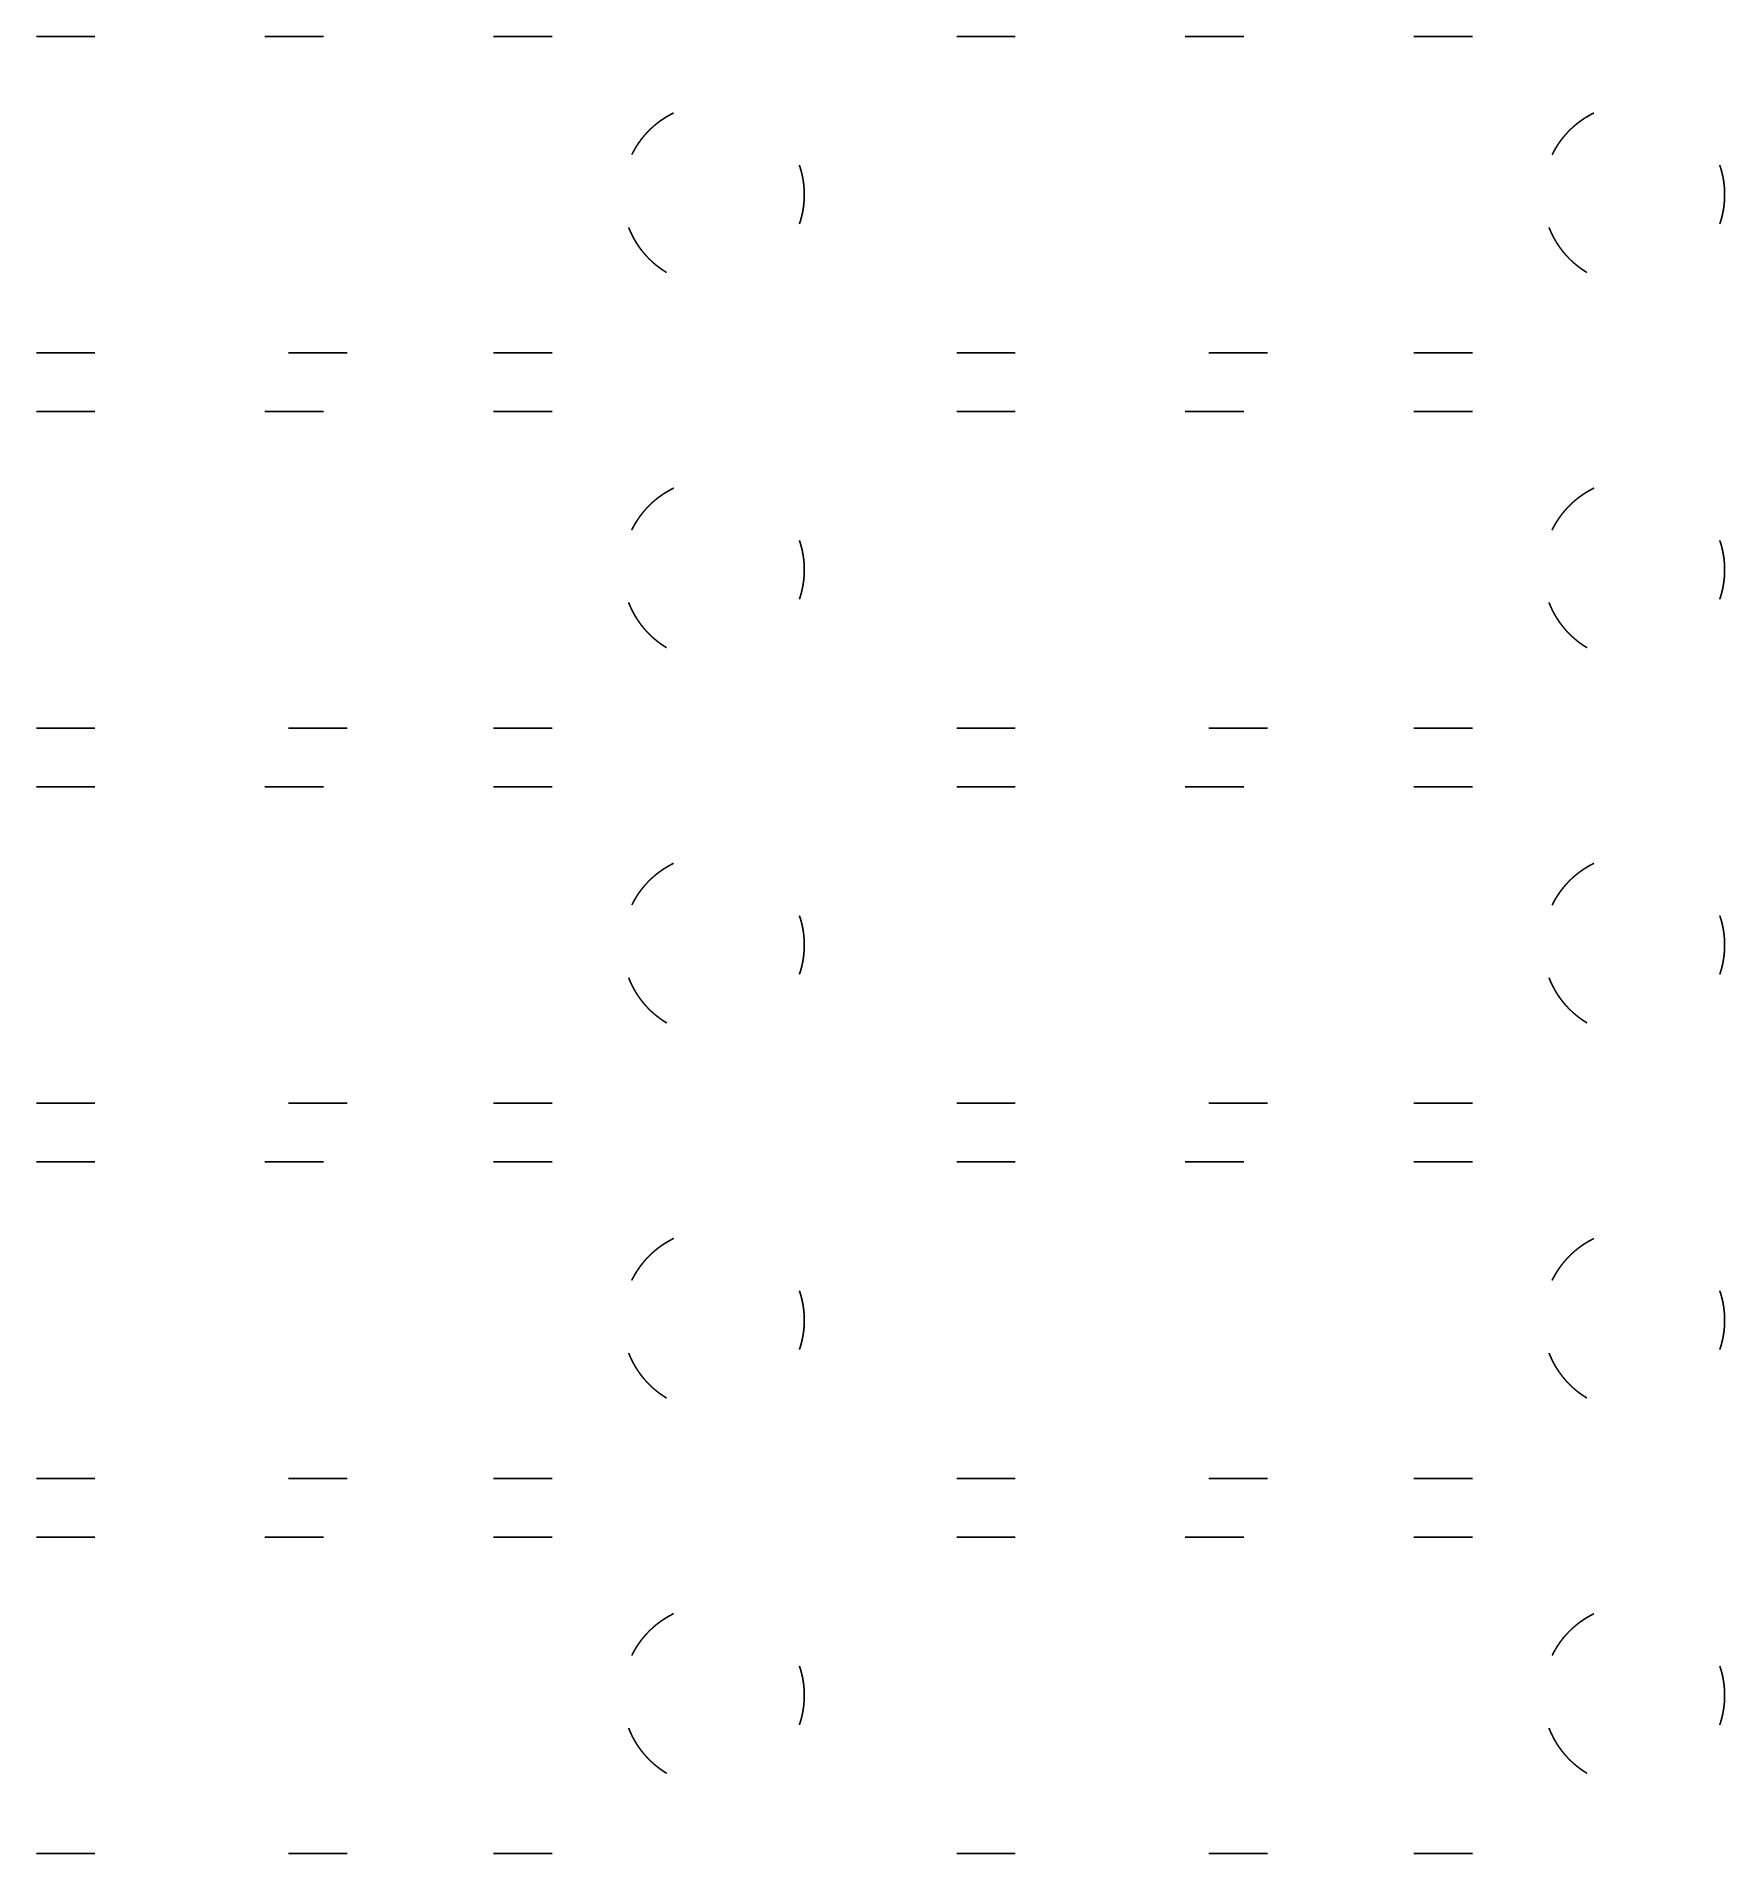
# Model space of a CAD drawing. Header units: millimetres. Extents: x 9 to 153, y 11 to 166.
import ezdxf

# ---------------------------------------------------------------- set-up
doc = ezdxf.new("R2010")
doc.units = ezdxf.units.MM

msp = doc.modelspace()

# ---------------------------------------------------------------- linework, layer by layer
at = {"layer": 'TAB_CUT_CENTER_R1_REF'}
for points in [[(9, 166.0001), (14, 166.0001)], [(28.5, 166.0001), (33.5, 166.0001)], [(48, 166.0001), (53, 166.0001)], [(87.5, 166.0001), (92.5, 166.0001)], [(107, 166.0001), (112, 166.0001)], [(126.5, 166.0001), (131.5, 166.0001)], [(63.330569, 159.454965), (63.329329, 159.454355), (63.323996, 159.45173), (63.318665, 159.4491), (63.313336, 159.446466), (63.308009, 159.443828), (63.302684, 159.441186), (63.297361, 159.43854), (63.292041, 159.43589), (63.286722, 159.433235), (63.281405, 159.430577), (63.27609, 159.427915), (63.270778, 159.425248), (63.265467, 159.422578), (63.260159, 159.419903), (63.254852, 159.417224), (63.249548, 159.414542), (63.244245, 159.411855), (63.238945, 159.409164), (63.233647, 159.406469), (63.228351, 159.40377), (63.223057, 159.401067), (63.217765, 159.398359), (63.212475, 159.395648), (63.207187, 159.392933), (63.201901, 159.390214), (63.196617, 159.38749), (63.191336, 159.384763), (63.186056, 159.382031), (63.180779, 159.379296), (63.175504, 159.376556), (63.17023, 159.373813), (63.164959, 159.371065), (63.15969, 159.368313), (63.154423, 159.365557), (63.149159, 159.362798), (63.143896, 159.360034), (63.138636, 159.357266), (63.133377, 159.354494), (63.128121, 159.351718), (63.122867, 159.348938), (63.117615, 159.346154), (63.112365, 159.343366), (63.107117, 159.340574), (63.101872, 159.337778), (63.096628, 159.334978), (63.091387, 159.332174), (63.086148, 159.329366), (63.080911, 159.326554), (63.075676, 159.323737), (63.070443, 159.320917), (63.065213, 159.318093), (63.059984, 159.315265), (63.054758, 159.312433), (63.049534, 159.309596), (63.044312, 159.306756), (63.039093, 159.303912), (63.033875, 159.301064), (63.02866, 159.298212), (63.023447, 159.295355), (63.018236, 159.292495), (63.013028, 159.289631), (63.007821, 159.286763), (63.002617, 159.28389), (62.997415, 159.281014), (62.992215, 159.278134), (62.987017, 159.27525), (62.981822, 159.272362), (62.976629, 159.26947), (62.971438, 159.266573), (62.966249, 159.263673), (62.961062, 159.260769), (62.955878, 159.257861), (62.950696, 159.254949), (62.945516, 159.252033), (62.940338, 159.249113), (62.935163, 159.246189), (62.92999, 159.243261), (62.924819, 159.240329), (62.91965, 159.237393), (62.914484, 159.234454), (62.90932, 159.23151), (62.904158, 159.228562), (62.898998, 159.22561), (62.893841, 159.222655), (62.888686, 159.219695), (62.883533, 159.216732), (62.878382, 159.213764), (62.873234, 159.210793), (62.868088, 159.207817), (62.862945, 159.204838), (62.857803, 159.201854), (62.852664, 159.198867), (62.847527, 159.195876), (62.842393, 159.192881), (62.83726, 159.189882), (62.83213, 159.186879), (62.827003, 159.183872), (62.821878, 159.180861), (62.816755, 159.177846), (62.811634, 159.174828), (62.806516, 159.171805), (62.801399, 159.168778), (62.796286, 159.165748), (62.791174, 159.162713), (62.786065, 159.159675), (62.780959, 159.156633), (62.775854, 159.153587), (62.770752, 159.150537), (62.765652, 159.147483), (62.760555, 159.144425), (62.75546, 159.141363), (62.750367, 159.138297), (62.745277, 159.135227), (62.740189, 159.132154), (62.735103, 159.129076), (62.73002, 159.125995), (62.724939, 159.12291), (62.719861, 159.119821), (62.714784, 159.116728), (62.709711, 159.113631), (62.704639, 159.11053), (62.69957, 159.107425), (62.694504, 159.104317), (62.689439, 159.101204), (62.684378, 159.098088), (62.679318, 159.094968), (62.674261, 159.091844), (62.669206, 159.088716), (62.664154, 159.085584), (62.659104, 159.082448), (62.654057, 159.079308), (62.649012, 159.076165), (62.643969, 159.073017), (62.638929, 159.069866), (62.633891, 159.066711), (62.628855, 159.063552), (62.623823, 159.060389), (62.618792, 159.057223), (62.613764, 159.054052), (62.608738, 159.050878), (62.603715, 159.0477), (62.598694, 159.044518), (62.593676, 159.041332), (62.58866, 159.038142), (62.583646, 159.034948), (62.578635, 159.031751), (62.573627, 159.028549), (62.568621, 159.025344), (62.563617, 159.022135), (62.558616, 159.018922), (62.553617, 159.015706), (62.548621, 159.012485), (62.543627, 159.009261), (62.538636, 159.006033), (62.533647, 159.002801), (62.528661, 158.999565), (62.523677, 158.996325), (62.518695, 158.993082), (62.513717, 158.989835), (62.50874, 158.986583), (62.503766, 158.983329), (62.498795, 158.98007), (62.493826, 158.976807), (62.48886, 158.973541), (62.483896, 158.970271), (62.478934, 158.966997), (62.473975, 158.963719), (62.469019, 158.960437), (62.464065, 158.957152), (62.459114, 158.953863), (62.454165, 158.95057), (62.449219, 158.947273), (62.444275, 158.943973), (62.439334, 158.940668), (62.434395, 158.93736), (62.429459, 158.934048), (62.424526, 158.930733), (62.419595, 158.927413), (62.414666, 158.92409), (62.40974, 158.920763), (62.404817, 158.917432), (62.399896, 158.914097), (62.394978, 158.910759), (62.390062, 158.907417), (62.385149, 158.904071), (62.380238, 158.900721), (62.37533, 158.897368), (62.370425, 158.894011), (62.365522, 158.89065), (62.360622, 158.887285), (62.355724, 158.883916), (62.350829, 158.880544), (62.345936, 158.877168), (62.341046, 158.873788), (62.336159, 158.870405), (62.331274, 158.867018), (62.326392, 158.863627), (62.321513, 158.860232), (62.316636, 158.856833), (62.311761, 158.853431), (62.30689, 158.850025), (62.302021, 158.846616), (62.297154, 158.843202), (62.29229, 158.839785), (62.287429, 158.836364), (62.28257, 158.832939), (62.277714, 158.829511), (62.272861, 158.826079), (62.26801, 158.822643), (62.263162, 158.819204), (62.258317, 158.815761), (62.253474, 158.812314), (62.248634, 158.808863), (62.243796, 158.805409), (62.238961, 158.801951), (62.234129, 158.798489), (62.2293, 158.795023), (62.224473, 158.791554), (62.219648, 158.788081), (62.214827, 158.784605), (62.210008, 158.781124), (62.205192, 158.77764), (62.200378, 158.774153), (62.195567, 158.770661), (62.190759, 158.767166), (62.185954, 158.763668), (62.181151, 158.760165), (62.176351, 158.756659), (62.171553, 158.753149), (62.166758, 158.749636), (62.161966, 158.746119), (62.157177, 158.742598), (62.15239, 158.739073), (62.147606, 158.735545), (62.142825, 158.732013), (62.138047, 158.728478), (62.133271, 158.724939), (62.128498, 158.721396), (62.123727, 158.717849), (62.11896, 158.714299), (62.114195, 158.710745), (62.109432, 158.707188), (62.104673, 158.703627), (62.099916, 158.700062), (62.095162, 158.696494), (62.090411, 158.692922), (62.085662, 158.689346), (62.080917, 158.685767), (62.076174, 158.682184), (62.071433, 158.678597), (62.066696, 158.675007), (62.061961, 158.671413), (62.057229, 158.667816), (62.0525, 158.664214), (62.047773, 158.66061), (62.043049, 158.657001), (62.038328, 158.653389), (62.03361, 158.649774), (62.028895, 158.646154), (62.024182, 158.642532), (62.019472, 158.638905), (62.014765, 158.635275), (62.010061, 158.631641), (62.005359, 158.628004), (62.000661, 158.624363), (61.995965, 158.620719), (61.991272, 158.617071), (61.986581, 158.613419), (61.981894, 158.609764), (61.977209, 158.606105), (61.972527, 158.602442), (61.967848, 158.598776), (61.963172, 158.595107), (61.958498, 158.591433), (61.953827, 158.587756), (61.94916, 158.584076), (61.944495, 158.580392), (61.939832, 158.576705), (61.935173, 158.573013), (61.930517, 158.569319), (61.925863, 158.56562), (61.921212, 158.561919), (61.916564, 158.558213), (61.911919, 158.554504), (61.907276, 158.550792), (61.902637, 158.547075), (61.898, 158.543356), (61.893367, 158.539633), (61.888736, 158.535906), (61.884108, 158.532176), (61.879482, 158.528442), (61.87486, 158.524704), (61.870241, 158.520963), (61.865624, 158.517219), (61.86101, 158.513471), (61.8564, 158.509719), (61.851792, 158.505964), (61.847187, 158.502205), (61.842584, 158.498443), (61.837985, 158.494678), (61.833389, 158.490908), (61.828795, 158.487136), (61.824204, 158.483359), (61.819617, 158.479579), (61.815032, 158.475796), (61.81045, 158.472009), (61.805871, 158.468219), (61.801295, 158.464425), (61.796722, 158.460628), (61.792151, 158.456827), (61.787584, 158.453023), (61.78302, 158.449215), (61.778458, 158.445403), (61.773899, 158.441588), (61.769344, 158.43777), (61.764791, 158.433948), (61.760241, 158.430123), (61.755694, 158.426294), (61.75115, 158.422462), (61.746609, 158.418626), (61.742071, 158.414787), (61.737536, 158.410944), (61.733004, 158.407098), (61.728475, 158.403248), (61.723949, 158.399395), (61.719425, 158.395538), (61.714905, 158.391678), (61.710388, 158.387814), (61.705873, 158.383947), (61.701362, 158.380077), (61.696853, 158.376203), (61.692348, 158.372325), (61.687845, 158.368444), (61.683346, 158.36456), (61.678849, 158.360672), (61.674355, 158.356781), (61.669865, 158.352886), (61.665377, 158.348988), (61.660893, 158.345086), (61.656411, 158.341181), (61.651932, 158.337273), (61.647457, 158.333361), (61.642984, 158.329446), (61.638514, 158.325527), (61.634048, 158.321605), (61.629584, 158.317679), (61.625124, 158.31375), (61.620666, 158.309818), (61.616211, 158.305882), (61.61176, 158.301943), (61.607311, 158.298), (61.602866, 158.294054), (61.598423, 158.290104), (61.593984, 158.286151), (61.589548, 158.282195), (61.585114, 158.278235), (61.580684, 158.274272), (61.576257, 158.270306), (61.571832, 158.266336), (61.567411, 158.262363), (61.562993, 158.258386), (61.558578, 158.254406), (61.554166, 158.250422), (61.549757, 158.246436), (61.545351, 158.242445), (61.540948, 158.238452), (61.536548, 158.234455), (61.532152, 158.230454), (61.527758, 158.226451), (61.523367, 158.222444), (61.51898, 158.218433), (61.514595, 158.214419), (61.510214, 158.210402), (61.505836, 158.206382), (61.50146, 158.202358), (61.497088, 158.19833), (61.492719, 158.1943), (61.488353, 158.190266), (61.483991, 158.186229), (61.479631, 158.182188), (61.475274, 158.178144), (61.470921, 158.174097), (61.46657, 158.170046), (61.462223, 158.165992), (61.457879, 158.161935), (61.453538, 158.157874), (61.4492, 158.15381), (61.444865, 158.149743), (61.440533, 158.145672), (61.436204, 158.141598), (61.431879, 158.137521), (61.427557, 158.13344), (61.423237, 158.129356), (61.418921, 158.125269), (61.414608, 158.121178), (61.410299, 158.117084), (61.405992, 158.112987), (61.401688, 158.108887), (61.397388, 158.104783), (61.393091, 158.100676), (61.388797, 158.096566), (61.384506, 158.092452), (61.380218, 158.088335), (61.375933, 158.084215), (61.371652, 158.080091), (61.367373, 158.075965), (61.363098, 158.071835), (61.358826, 158.067701), (61.354558, 158.063565), (61.350292, 158.059425), (61.34603, 158.055282), (61.34177, 158.051135), (61.337514, 158.046985), (61.333261, 158.042833), (61.329012, 158.038676), (61.324765, 158.034517), (61.320522, 158.030354), (61.316282, 158.026188), (61.312045, 158.022019), (61.307811, 158.017846), (61.30358, 158.013671), (61.299353, 158.009492), (61.295129, 158.005309), (61.290908, 158.001124), (61.28669, 157.996935), (61.282476, 157.992743), (61.278265, 157.988548), (61.274057, 157.98435), (61.269852, 157.980148), (61.26565, 157.975943), (61.261452, 157.971735), (61.257257, 157.967524), (61.253065, 157.96331), (61.248876, 157.959092), (61.244691, 157.954871), (61.240508, 157.950647), (61.236329, 157.94642), (61.232154, 157.942189), (61.227981, 157.937955), (61.223812, 157.933718), (61.219646, 157.929478), (61.215483, 157.925235), (61.211324, 157.920988), (61.207167, 157.916739), (61.203015, 157.912486), (61.198865, 157.90823), (61.194718, 157.90397), (61.190575, 157.899708), (61.186435, 157.895442), (61.182299, 157.891174), (61.178165, 157.886902), (61.174035, 157.882627), (61.169909, 157.878348), (61.165785, 157.874067), (61.161665, 157.869782), (61.157548, 157.865494), (61.153434, 157.861203), (61.149324, 157.856909), (61.145217, 157.852612), (61.141113, 157.848312), (61.137013, 157.844008), (61.132916, 157.839701), (61.128822, 157.835392), (61.124731, 157.831079), (61.120644, 157.826763), (61.11656, 157.822443), (61.112479, 157.818121), (61.108402, 157.813796), (61.104328, 157.809467), (61.100257, 157.805135), (61.09619, 157.8008), (61.092126, 157.796462), (61.088065, 157.792121), (61.084008, 157.787777), (61.079954, 157.78343), (61.075903, 157.779079), (61.071856, 157.774726), (61.067812, 157.770369), (61.063771, 157.766009), (61.059734, 157.761647), (61.0557, 157.757281), (61.05167, 157.752912), (61.047642, 157.74854), (61.043618, 157.744164), (61.039598, 157.739786), (61.035581, 157.735405), (61.031567, 157.73102), (61.027556, 157.726633), (61.023549, 157.722242), (61.019546, 157.717848), (61.015545, 157.713452), (61.011548, 157.709052), (61.007555, 157.704649), (61.003564, 157.700243), (60.999578, 157.695834), (60.995594, 157.691422), (60.991614, 157.687007), (60.987637, 157.682589), (60.983664, 157.678168), (60.979694, 157.673743), (60.975728, 157.669316), (60.971765, 157.664886), (60.967805, 157.660452), (60.963849, 157.656016), (60.959896, 157.651577), (60.955946, 157.647134), (60.952, 157.642689), (60.948057, 157.63824), (60.944118, 157.633789), (60.940182, 157.629334), (60.93625, 157.624876), (60.932321, 157.620416), (60.928395, 157.615952), (60.924473, 157.611486), (60.920554, 157.607016), (60.916639, 157.602543), (60.912727, 157.598068), (60.908819, 157.593589), (60.904914, 157.589107), (60.901012, 157.584623), (60.897114, 157.580135), (60.893219, 157.575645), (60.889328, 157.571151), (60.88544, 157.566654), (60.881556, 157.562155), (60.877675, 157.557652), (60.873797, 157.553147), (60.869923, 157.548638), (60.866053, 157.544127), (60.862186, 157.539612), (60.858322, 157.535095), (60.854462, 157.530575), (60.850605, 157.526051), (60.846752, 157.521525), (60.842902, 157.516996), (60.839056, 157.512464), (60.835213, 157.507929), (60.831374, 157.503391), (60.827538, 157.49885), (60.823706, 157.494306), (60.819877, 157.489759), (60.816052, 157.485209), (60.81223, 157.480656), (60.808412, 157.476101), (60.804597, 157.471542), (60.800785, 157.46698), (60.796977, 157.462416), (60.793173, 157.457849), (60.789372, 157.453278), (60.785575, 157.448705), (60.781781, 157.444129), (60.777991, 157.43955), (60.774204, 157.434968), (60.770421, 157.430383), (60.766641, 157.425796), (60.762864, 157.421205), (60.759092, 157.416611), (60.755322, 157.412015), (60.751557, 157.407416), (60.747795, 157.402813), (60.744036, 157.398208), (60.740281, 157.3936), (60.736529, 157.38899), (60.732781, 157.384376), (60.729037, 157.379759), (60.725296, 157.37514), (60.721558, 157.370518), (60.717824, 157.365892), (60.714094, 157.361264), (60.710367, 157.356633), (60.706644, 157.352), (60.702925, 157.347363), (60.699208, 157.342724), (60.695496, 157.338081), (60.691787, 157.333436), (60.688081, 157.328788), (60.68438, 157.324137), (60.680681, 157.319483), (60.676987, 157.314827), (60.673295, 157.310168), (60.669608, 157.305505), (60.665924, 157.30084), (60.662244, 157.296173), (60.658567, 157.291502), (60.654893, 157.286828), (60.651224, 157.282152), (60.647558, 157.277473), (60.643895, 157.272791), (60.640236, 157.268106), (60.636581, 157.263419), (60.632929, 157.258728), (60.629281, 157.254035), (60.625637, 157.249339), (60.621996, 157.244641), (60.618359, 157.239939), (60.614725, 157.235235), (60.611095, 157.230528), (60.607468, 157.225818), (60.603846, 157.221105), (60.600226, 157.21639), (60.596611, 157.211672), (60.592999, 157.206951), (60.58939, 157.202227), (60.585786, 157.1975), (60.582184, 157.192771), (60.578587, 157.188039), (60.574993, 157.183304), (60.571403, 157.178567), (60.567816, 157.173826), (60.564233, 157.169083), (60.560654, 157.164338), (60.557078, 157.159589), (60.553506, 157.154838), (60.549938, 157.150084), (60.546373, 157.145327), (60.542812, 157.140568), (60.539255, 157.135805), (60.535701, 157.13104), (60.532151, 157.126273), (60.528604, 157.121502), (60.525061, 157.116729), (60.521522, 157.111953), (60.517987, 157.107175), (60.514455, 157.102394), (60.510927, 157.09761), (60.507402, 157.092823), (60.503881, 157.088034), (60.500364, 157.083242), (60.496851, 157.078447), (60.493341, 157.073649), (60.489835, 157.068849), (60.486332, 157.064046), (60.482834, 157.059241), (60.479339, 157.054433), (60.475847, 157.049622), (60.47236, 157.044808), (60.468876, 157.039992), (60.465395, 157.035173), (60.461919, 157.030352), (60.458446, 157.025527), (60.454977, 157.0207), (60.451511, 157.015871), (60.448049, 157.011039), (60.444591, 157.006204), (60.441137, 157.001366), (60.437686, 156.996526), (60.434239, 156.991683), (60.430796, 156.986838), (60.427357, 156.98199), (60.423921, 156.977139), (60.420489, 156.972286), (60.417061, 156.96743), (60.413636, 156.962571), (60.410215, 156.95771), (60.406798, 156.952846), (60.403384, 156.947979), (60.399975, 156.94311), (60.396569, 156.938239), (60.393167, 156.933364), (60.389768, 156.928487), (60.386373, 156.923608), (60.382982, 156.918726), (60.379595, 156.913841), (60.376212, 156.908954), (60.372832, 156.904064), (60.369456, 156.899171), (60.366084, 156.894276), (60.362715, 156.889378), (60.35935, 156.884478), (60.355989, 156.879575), (60.352632, 156.87467), (60.349279, 156.869762), (60.345929, 156.864851), (60.342583, 156.859938), (60.339241, 156.855022), (60.335903, 156.850104), (60.332568, 156.845183), (60.329237, 156.84026), (60.32591, 156.835334), (60.322587, 156.830405), (60.319267, 156.825474), (60.315952, 156.820541), (60.31264, 156.815605), (60.309332, 156.810666), (60.306027, 156.805725), (60.302727, 156.800781), (60.29943, 156.795835), (60.296137, 156.790886), (60.292848, 156.785935), (60.289563, 156.780981), (60.286281, 156.776025), (60.283003, 156.771066), (60.279729, 156.766104), (60.276459, 156.76114), (60.273193, 156.756174), (60.26993, 156.751205), (60.266671, 156.746234), (60.263417, 156.74126), (60.260165, 156.736283), (60.256918, 156.731305), (60.253675, 156.726323), (60.250435, 156.721339), (60.247199, 156.716353), (60.243967, 156.711364), (60.240739, 156.706373), (60.237515, 156.701379), (60.234294, 156.696383), (60.231078, 156.691384), (60.227865, 156.686383), (60.224656, 156.681379), (60.221451, 156.676373), (60.218249, 156.671365), (60.215052, 156.666354), (60.211858, 156.66134), (60.208668, 156.656324), (60.205482, 156.651306), (60.2023, 156.646285), (60.199122, 156.641262), (60.195948, 156.636236), (60.192777, 156.631208), (60.189611, 156.626177), (60.186448, 156.621145), (60.183289, 156.616109), (60.180134, 156.611071), (60.176983, 156.606031), (60.173835, 156.600988), (60.170692, 156.595943), (60.167552, 156.590896), (60.164416, 156.585846), (60.161284, 156.580794), (60.158156, 156.575739), (60.155032, 156.570682), (60.151912, 156.565622), (60.148796, 156.560561), (60.145683, 156.555496), (60.142575, 156.55043), (60.13947, 156.545361), (60.136369, 156.540289), (60.133272, 156.535216), (60.130179, 156.530139), (60.12709, 156.525061), (60.124005, 156.51998), (60.120924, 156.514897), (60.117846, 156.509811), (60.114773, 156.504723), (60.111703, 156.499633), (60.108637, 156.49454), (60.105575, 156.489445), (60.102517, 156.484348), (60.099463, 156.479248), (60.096413, 156.474146), (60.093367, 156.469041), (60.090325, 156.463935), (60.087287, 156.458826), (60.084252, 156.453714), (60.081222, 156.448601), (60.078195, 156.443484), (60.075172, 156.438366), (60.072154, 156.433245), (60.069139, 156.428122), (60.066128, 156.422997), (60.063121, 156.41787), (60.060118, 156.41274), (60.057119, 156.407607), (60.054124, 156.402473), (60.051133, 156.397336), (60.048146, 156.392197), (60.045162, 156.387055), (60.042183, 156.381912), (60.039207, 156.376766), (60.036236, 156.371618), (60.033268, 156.366467), (60.030305, 156.361314), (60.027345, 156.356159), (60.02439, 156.351002), (60.021438, 156.345842), (60.01849, 156.34068), (60.015546, 156.335516), (60.012607, 156.33035), (60.009671, 156.325181), (60.006739, 156.32001), (60.003811, 156.314837), (60.000887, 156.309662), (59.997967, 156.304484), (59.995051, 156.299304), (59.992139, 156.294122), (59.989231, 156.288938), (59.986327, 156.283751), (59.983427, 156.278562), (59.98053, 156.273371), (59.977638, 156.268178), (59.97475, 156.262983), (59.971866, 156.257785), (59.968986, 156.252585), (59.96611, 156.247383), (59.963237, 156.242179), (59.960369, 156.236972), (59.957505, 156.231764), (59.954645, 156.226553), (59.951788, 156.22134), (59.948936, 156.216125), (59.946088, 156.210907), (59.943244, 156.205688), (59.940404, 156.200466), (59.937567, 156.195242), (59.934735, 156.190016), (59.931907, 156.184787), (59.929083, 156.179557), (59.926263, 156.174324), (59.923446, 156.169089), (59.920634, 156.163852), (59.917826, 156.158613), (59.915022, 156.153372), (59.912222, 156.148128), (59.909426, 156.142883), (59.906634, 156.137635), (59.903846, 156.132385), (59.901062, 156.127133), (59.898282, 156.121879), (59.895506, 156.116623), (59.892734, 156.111364), (59.889966, 156.106104), (59.887202, 156.100841), (59.884443, 156.095577), (59.881687, 156.09031), (59.878935, 156.085041), (59.876187, 156.07977), (59.873444, 156.074496), (59.870704, 156.069221), (59.867969, 156.063944), (59.865237, 156.058664), (59.86251, 156.053383), (59.859786, 156.048099), (59.857067, 156.042813), (59.854352, 156.037525), (59.851641, 156.032235), (59.848933, 156.026943), (59.84623, 156.021649), (59.843531, 156.016353), (59.840836, 156.011055), (59.838145, 156.005755), (59.835458, 156.000452), (59.832776, 155.995148), (59.830097, 155.989841), (59.827422, 155.984533), (59.824752, 155.979222), (59.822085, 155.97391), (59.819423, 155.968595), (59.816765, 155.963278), (59.81411, 155.957959), (59.81146, 155.952639), (59.808814, 155.947316), (59.806172, 155.941991), (59.803534, 155.936664), (59.8009, 155.931335), (59.79827, 155.926004), (59.795645, 155.920671), (59.795035, 155.919431)], [(141.830569, 159.454965), (141.829329, 159.454355), (141.823996, 159.45173), (141.818665, 159.4491), (141.813336, 159.446466), (141.808009, 159.443828), (141.802684, 159.441186), (141.797361, 159.43854), (141.792041, 159.43589), (141.786722, 159.433235), (141.781405, 159.430577), (141.77609, 159.427915), (141.770778, 159.425248), (141.765467, 159.422578), (141.760159, 159.419903), (141.754852, 159.417224), (141.749548, 159.414542), (141.744245, 159.411855), (141.738945, 159.409164), (141.733647, 159.406469), (141.728351, 159.40377), (141.723057, 159.401067), (141.717765, 159.398359), (141.712475, 159.395648), (141.707187, 159.392933), (141.701901, 159.390214), (141.696617, 159.38749), (141.691336, 159.384763), (141.686056, 159.382031), (141.680779, 159.379296), (141.675504, 159.376556), (141.67023, 159.373813), (141.664959, 159.371065), (141.65969, 159.368313), (141.654423, 159.365557), (141.649159, 159.362798), (141.643896, 159.360034), (141.638636, 159.357266), (141.633377, 159.354494), (141.628121, 159.351718), (141.622867, 159.348938), (141.617615, 159.346154), (141.612365, 159.343366), (141.607117, 159.340574), (141.601872, 159.337778), (141.596628, 159.334978), (141.591387, 159.332174), (141.586148, 159.329366), (141.580911, 159.326554), (141.575676, 159.323737), (141.570443, 159.320917), (141.565213, 159.318093), (141.559984, 159.315265), (141.554758, 159.312433), (141.549534, 159.309596), (141.544312, 159.306756), (141.539093, 159.303912), (141.533875, 159.301064), (141.52866, 159.298212), (141.523447, 159.295355), (141.518236, 159.292495), (141.513028, 159.289631), (141.507821, 159.286763), (141.502617, 159.28389), (141.497415, 159.281014), (141.492215, 159.278134), (141.487017, 159.27525), (141.481822, 159.272362), (141.476629, 159.26947), (141.471438, 159.266573), (141.466249, 159.263673), (141.461062, 159.260769), (141.455878, 159.257861), (141.450696, 159.254949), (141.445516, 159.252033), (141.440338, 159.249113), (141.435163, 159.246189), (141.42999, 159.243261), (141.424819, 159.240329), (141.41965, 159.237393), (141.414484, 159.234454), (141.40932, 159.23151), (141.404158, 159.228562), (141.398998, 159.22561), (141.393841, 159.222655), (141.388686, 159.219695), (141.383533, 159.216732), (141.378382, 159.213764), (141.373234, 159.210793), (141.368088, 159.207817), (141.362945, 159.204838), (141.357803, 159.201854), (141.352664, 159.198867), (141.347527, 159.195876), (141.342393, 159.192881), (141.33726, 159.189882), (141.33213, 159.186879), (141.327003, 159.183872), (141.321878, 159.180861), (141.316755, 159.177846), (141.311634, 159.174828), (141.306516, 159.171805), (141.301399, 159.168778), (141.296286, 159.165748), (141.291174, 159.162713), (141.286065, 159.159675), (141.280959, 159.156633), (141.275854, 159.153587), (141.270752, 159.150537), (141.265652, 159.147483), (141.260555, 159.144425), (141.25546, 159.141363), (141.250367, 159.138297), (141.245277, 159.135227), (141.240189, 159.132154), (141.235103, 159.129076), (141.23002, 159.125995), (141.224939, 159.12291), (141.219861, 159.119821), (141.214784, 159.116728), (141.209711, 159.113631), (141.204639, 159.11053), (141.19957, 159.107425), (141.194504, 159.104317), (141.189439, 159.101204), (141.184378, 159.098088), (141.179318, 159.094968), (141.174261, 159.091844), (141.169206, 159.088716), (141.164154, 159.085584), (141.159104, 159.082448), (141.154057, 159.079308), (141.149012, 159.076165), (141.143969, 159.073017), (141.138929, 159.069866), (141.133891, 159.066711), (141.128855, 159.063552), (141.123823, 159.060389), (141.118792, 159.057223), (141.113764, 159.054052), (141.108738, 159.050878), (141.103715, 159.0477), (141.098694, 159.044518), (141.093676, 159.041332), (141.08866, 159.038142), (141.083646, 159.034948), (141.078635, 159.031751), (141.073627, 159.028549), (141.068621, 159.025344), (141.063617, 159.022135), (141.058616, 159.018922), (141.053617, 159.015706), (141.048621, 159.012485), (141.043627, 159.009261), (141.038636, 159.006033), (141.033647, 159.002801), (141.028661, 158.999565), (141.023677, 158.996325), (141.018695, 158.993082), (141.013717, 158.989835), (141.00874, 158.986583), (141.003766, 158.983329), (140.998795, 158.98007), (140.993826, 158.976807), (140.98886, 158.973541), (140.983896, 158.970271), (140.978934, 158.966997), (140.973975, 158.963719), (140.969019, 158.960437), (140.964065, 158.957152), (140.959114, 158.953863), (140.954165, 158.95057), (140.949219, 158.947273), (140.944275, 158.943973), (140.939334, 158.940668), (140.934395, 158.93736), (140.929459, 158.934048), (140.924526, 158.930733), (140.919595, 158.927413), (140.914666, 158.92409), (140.90974, 158.920763), (140.904817, 158.917432), (140.899896, 158.914097), (140.894978, 158.910759), (140.890062, 158.907417), (140.885149, 158.904071), (140.880238, 158.900721), (140.87533, 158.897368), (140.870425, 158.894011), (140.865522, 158.89065), (140.860622, 158.887285), (140.855724, 158.883916), (140.850829, 158.880544), (140.845936, 158.877168), (140.841046, 158.873788), (140.836159, 158.870405), (140.831274, 158.867018), (140.826392, 158.863627), (140.821513, 158.860232), (140.816636, 158.856833), (140.811761, 158.853431), (140.80689, 158.850025), (140.802021, 158.846616), (140.797154, 158.843202), (140.79229, 158.839785), (140.787429, 158.836364), (140.78257, 158.832939), (140.777714, 158.829511), (140.772861, 158.826079), (140.76801, 158.822643), (140.763162, 158.819204), (140.758317, 158.815761), (140.753474, 158.812314), (140.748634, 158.808863), (140.743796, 158.805409), (140.738961, 158.801951), (140.734129, 158.798489), (140.7293, 158.795023), (140.724473, 158.791554), (140.719648, 158.788081), (140.714827, 158.784605), (140.710008, 158.781124), (140.705192, 158.77764), (140.700378, 158.774153), (140.695567, 158.770661), (140.690759, 158.767166), (140.685954, 158.763668), (140.681151, 158.760165), (140.676351, 158.756659), (140.671553, 158.753149), (140.666758, 158.749636), (140.661966, 158.746119), (140.657177, 158.742598), (140.65239, 158.739073), (140.647606, 158.735545), (140.642825, 158.732013), (140.638047, 158.728478), (140.633271, 158.724939), (140.628498, 158.721396), (140.623727, 158.717849), (140.61896, 158.714299), (140.614195, 158.710745), (140.609432, 158.707188), (140.604673, 158.703627), (140.599916, 158.700062), (140.595162, 158.696494), (140.590411, 158.692922), (140.585662, 158.689346), (140.580917, 158.685767), (140.576174, 158.682184), (140.571433, 158.678597), (140.566696, 158.675007), (140.561961, 158.671413), (140.557229, 158.667816), (140.5525, 158.664214), (140.547773, 158.66061), (140.543049, 158.657001), (140.538328, 158.653389), (140.53361, 158.649774), (140.528895, 158.646154), (140.524182, 158.642532), (140.519472, 158.638905), (140.514765, 158.635275), (140.510061, 158.631641), (140.505359, 158.628004), (140.500661, 158.624363), (140.495965, 158.620719), (140.491272, 158.617071), (140.486581, 158.613419), (140.481894, 158.609764), (140.477209, 158.606105), (140.472527, 158.602442), (140.467848, 158.598776), (140.463172, 158.595107), (140.458498, 158.591433), (140.453827, 158.587756), (140.44916, 158.584076), (140.444495, 158.580392), (140.439832, 158.576705), (140.435173, 158.573013), (140.430517, 158.569319), (140.425863, 158.56562), (140.421212, 158.561919), (140.416564, 158.558213), (140.411919, 158.554504), (140.407276, 158.550792), (140.402637, 158.547075), (140.398, 158.543356), (140.393367, 158.539633), (140.388736, 158.535906), (140.384108, 158.532176), (140.379482, 158.528442), (140.37486, 158.524704), (140.370241, 158.520963), (140.365624, 158.517219), (140.36101, 158.513471), (140.3564, 158.509719), (140.351792, 158.505964), (140.347187, 158.502205), (140.342584, 158.498443), (140.337985, 158.494678), (140.333389, 158.490908), (140.328795, 158.487136), (140.324204, 158.483359), (140.319617, 158.479579), (140.315032, 158.475796), (140.31045, 158.472009), (140.305871, 158.468219), (140.301295, 158.464425), (140.296722, 158.460628), (140.292151, 158.456827), (140.287584, 158.453023), (140.28302, 158.449215), (140.278458, 158.445403), (140.273899, 158.441588), (140.269344, 158.43777), (140.264791, 158.433948), (140.260241, 158.430123), (140.255694, 158.426294), (140.25115, 158.422462), (140.246609, 158.418626), (140.242071, 158.414787), (140.237536, 158.410944), (140.233004, 158.407098), (140.228475, 158.403248), (140.223949, 158.399395), (140.219425, 158.395538), (140.214905, 158.391678), (140.210388, 158.387814), (140.205873, 158.383947), (140.201362, 158.380077), (140.196853, 158.376203), (140.192348, 158.372325), (140.187845, 158.368444), (140.183346, 158.36456), (140.178849, 158.360672), (140.174355, 158.356781), (140.169865, 158.352886), (140.165377, 158.348988), (140.160893, 158.345086), (140.156411, 158.341181), (140.151932, 158.337273), (140.147457, 158.333361), (140.142984, 158.329446), (140.138514, 158.325527), (140.134048, 158.321605), (140.129584, 158.317679), (140.125124, 158.31375), (140.120666, 158.309818), (140.116211, 158.305882), (140.11176, 158.301943), (140.107311, 158.298), (140.102866, 158.294054), (140.098423, 158.290104), (140.093984, 158.286151), (140.089548, 158.282195), (140.085114, 158.278235), (140.080684, 158.274272), (140.076257, 158.270306), (140.071832, 158.266336), (140.067411, 158.262363), (140.062993, 158.258386), (140.058578, 158.254406), (140.054166, 158.250422), (140.049757, 158.246436), (140.045351, 158.242445), (140.040948, 158.238452), (140.036548, 158.234455), (140.032152, 158.230454), (140.027758, 158.226451), (140.023367, 158.222444), (140.01898, 158.218433), (140.014595, 158.214419), (140.010214, 158.210402), (140.005836, 158.206382), (140.00146, 158.202358), (139.997088, 158.19833), (139.992719, 158.1943), (139.988353, 158.190266), (139.983991, 158.186229), (139.979631, 158.182188), (139.975274, 158.178144), (139.970921, 158.174097), (139.96657, 158.170046), (139.962223, 158.165992), (139.957879, 158.161935), (139.953538, 158.157874), (139.9492, 158.15381), (139.944865, 158.149743), (139.940533, 158.145672), (139.936204, 158.141598), (139.931879, 158.137521), (139.927557, 158.13344), (139.923237, 158.129356), (139.918921, 158.125269), (139.914608, 158.121178), (139.910299, 158.117084), (139.905992, 158.112987), (139.901688, 158.108887), (139.897388, 158.104783), (139.893091, 158.100676), (139.888797, 158.096566), (139.884506, 158.092452), (139.880218, 158.088335), (139.875933, 158.084215), (139.871652, 158.080091), (139.867373, 158.075965), (139.863098, 158.071835), (139.858826, 158.067701), (139.854558, 158.063565), (139.850292, 158.059425), (139.84603, 158.055282), (139.84177, 158.051135), (139.837514, 158.046985), (139.833261, 158.042833), (139.829012, 158.038676), (139.824765, 158.034517), (139.820522, 158.030354), (139.816282, 158.026188), (139.812045, 158.022019), (139.807811, 158.017846), (139.80358, 158.013671), (139.799353, 158.009492), (139.795129, 158.005309), (139.790908, 158.001124), (139.78669, 157.996935), (139.782476, 157.992743), (139.778265, 157.988548), (139.774057, 157.98435), (139.769852, 157.980148), (139.76565, 157.975943), (139.761452, 157.971735), (139.757257, 157.967524), (139.753065, 157.96331), (139.748876, 157.959092), (139.744691, 157.954871), (139.740508, 157.950647), (139.736329, 157.94642), (139.732154, 157.942189), (139.727981, 157.937955), (139.723812, 157.933718), (139.719646, 157.929478), (139.715483, 157.925235), (139.711324, 157.920988), (139.707167, 157.916739), (139.703015, 157.912486), (139.698865, 157.90823), (139.694718, 157.90397), (139.690575, 157.899708), (139.686435, 157.895442), (139.682299, 157.891174), (139.678165, 157.886902), (139.674035, 157.882627), (139.669909, 157.878348), (139.665785, 157.874067), (139.661665, 157.869782), (139.657548, 157.865494), (139.653434, 157.861203), (139.649324, 157.856909), (139.645217, 157.852612), (139.641113, 157.848312), (139.637013, 157.844008), (139.632916, 157.839701), (139.628822, 157.835392), (139.624731, 157.831079), (139.620644, 157.826763), (139.61656, 157.822443), (139.612479, 157.818121), (139.608402, 157.813796), (139.604328, 157.809467), (139.600257, 157.805135), (139.59619, 157.8008), (139.592126, 157.796462), (139.588065, 157.792121), (139.584008, 157.787777), (139.579954, 157.78343), (139.575903, 157.779079), (139.571856, 157.774726), (139.567812, 157.770369), (139.563771, 157.766009), (139.559734, 157.761647), (139.5557, 157.757281), (139.55167, 157.752912), (139.547642, 157.74854), (139.543618, 157.744164), (139.539598, 157.739786), (139.535581, 157.735405), (139.531567, 157.73102), (139.527556, 157.726633), (139.523549, 157.722242), (139.519546, 157.717848), (139.515545, 157.713452), (139.511548, 157.709052), (139.507555, 157.704649), (139.503564, 157.700243), (139.499578, 157.695834), (139.495594, 157.691422), (139.491614, 157.687007), (139.487637, 157.682589), (139.483664, 157.678168), (139.479694, 157.673743), (139.475728, 157.669316), (139.471765, 157.664886), (139.467805, 157.660452), (139.463849, 157.656016), (139.459896, 157.651577), (139.455946, 157.647134), (139.452, 157.642689), (139.448057, 157.63824), (139.444118, 157.633789), (139.440182, 157.629334), (139.43625, 157.624876), (139.432321, 157.620416), (139.428395, 157.615952), (139.424473, 157.611486), (139.420554, 157.607016), (139.416639, 157.602543), (139.412727, 157.598068), (139.408819, 157.593589), (139.404914, 157.589107), (139.401012, 157.584623), (139.397114, 157.580135), (139.393219, 157.575645), (139.389328, 157.571151), (139.38544, 157.566654), (139.381556, 157.562155), (139.377675, 157.557652), (139.373797, 157.553147), (139.369923, 157.548638), (139.366053, 157.544127), (139.362186, 157.539612), (139.358322, 157.535095), (139.354462, 157.530575), (139.350605, 157.526051), (139.346752, 157.521525), (139.342902, 157.516996), (139.339056, 157.512464), (139.335213, 157.507929), (139.331374, 157.503391), (139.327538, 157.49885), (139.323706, 157.494306), (139.319877, 157.489759), (139.316052, 157.485209), (139.31223, 157.480656), (139.308412, 157.476101), (139.304597, 157.471542), (139.300785, 157.46698), (139.296977, 157.462416), (139.293173, 157.457849), (139.289372, 157.453278), (139.285575, 157.448705), (139.281781, 157.444129), (139.277991, 157.43955), (139.274204, 157.434968), (139.270421, 157.430383), (139.266641, 157.425796), (139.262864, 157.421205), (139.259092, 157.416611), (139.255322, 157.412015), (139.251557, 157.407416), (139.247795, 157.402813), (139.244036, 157.398208), (139.240281, 157.3936), (139.236529, 157.38899), (139.232781, 157.384376), (139.229037, 157.379759), (139.225296, 157.37514), (139.221558, 157.370518), (139.217824, 157.365892), (139.214094, 157.361264), (139.210367, 157.356633), (139.206644, 157.352), (139.202925, 157.347363), (139.199208, 157.342724), (139.195496, 157.338081), (139.191787, 157.333436), (139.188081, 157.328788), (139.18438, 157.324137), (139.180681, 157.319483), (139.176987, 157.314827), (139.173295, 157.310168), (139.169608, 157.305505), (139.165924, 157.30084), (139.162244, 157.296173), (139.158567, 157.291502), (139.154893, 157.286828), (139.151224, 157.282152), (139.147558, 157.277473), (139.143895, 157.272791), (139.140236, 157.268106), (139.136581, 157.263419), (139.132929, 157.258728), (139.129281, 157.254035), (139.125637, 157.249339), (139.121996, 157.244641), (139.118359, 157.239939), (139.114725, 157.235235), (139.111095, 157.230528), (139.107468, 157.225818), (139.103846, 157.221105), (139.100226, 157.21639), (139.096611, 157.211672), (139.092999, 157.206951), (139.08939, 157.202227), (139.085786, 157.1975), (139.082184, 157.192771), (139.078587, 157.188039), (139.074993, 157.183304), (139.071403, 157.178567), (139.067816, 157.173826), (139.064233, 157.169083), (139.060654, 157.164338), (139.057078, 157.159589), (139.053506, 157.154838), (139.049938, 157.150084), (139.046373, 157.145327), (139.042812, 157.140568), (139.039255, 157.135805), (139.035701, 157.13104), (139.032151, 157.126273), (139.028604, 157.121502), (139.025061, 157.116729), (139.021522, 157.111953), (139.017987, 157.107175), (139.014455, 157.102394), (139.010927, 157.09761), (139.007402, 157.092823), (139.003881, 157.088034), (139.000364, 157.083242), (138.996851, 157.078447), (138.993341, 157.073649), (138.989835, 157.068849), (138.986332, 157.064046), (138.982834, 157.059241), (138.979339, 157.054433), (138.975847, 157.049622), (138.97236, 157.044808), (138.968876, 157.039992), (138.965395, 157.035173), (138.961919, 157.030352), (138.958446, 157.025527), (138.954977, 157.0207), (138.951511, 157.015871), (138.948049, 157.011039), (138.944591, 157.006204), (138.941137, 157.001366), (138.937686, 156.996526), (138.934239, 156.991683), (138.930796, 156.986838), (138.927357, 156.98199), (138.923921, 156.977139), (138.920489, 156.972286), (138.917061, 156.96743), (138.913636, 156.962571), (138.910215, 156.95771), (138.906798, 156.952846), (138.903384, 156.947979), (138.899975, 156.94311), (138.896569, 156.938239), (138.893167, 156.933364), (138.889768, 156.928487), (138.886373, 156.923608), (138.882982, 156.918726), (138.879595, 156.913841), (138.876212, 156.908954), (138.872832, 156.904064), (138.869456, 156.899171), (138.866084, 156.894276), (138.862715, 156.889378), (138.85935, 156.884478), (138.855989, 156.879575), (138.852632, 156.87467), (138.849279, 156.869762), (138.845929, 156.864851), (138.842583, 156.859938), (138.839241, 156.855022), (138.835903, 156.850104), (138.832568, 156.845183), (138.829237, 156.84026), (138.82591, 156.835334), (138.822587, 156.830405), (138.819267, 156.825474), (138.815952, 156.820541), (138.81264, 156.815605), (138.809332, 156.810666), (138.806027, 156.805725), (138.802727, 156.800781), (138.79943, 156.795835), (138.796137, 156.790886), (138.792848, 156.785935), (138.789563, 156.780981), (138.786281, 156.776025), (138.783003, 156.771066), (138.779729, 156.766104), (138.776459, 156.76114), (138.773193, 156.756174), (138.76993, 156.751205), (138.766671, 156.746234), (138.763417, 156.74126), (138.760165, 156.736283), (138.756918, 156.731305), (138.753675, 156.726323), (138.750435, 156.721339), (138.747199, 156.716353), (138.743967, 156.711364), (138.740739, 156.706373), (138.737515, 156.701379), (138.734294, 156.696383), (138.731078, 156.691384), (138.727865, 156.686383), (138.724656, 156.681379), (138.721451, 156.676373), (138.718249, 156.671365), (138.715052, 156.666354), (138.711858, 156.66134), (138.708668, 156.656324), (138.705482, 156.651306), (138.7023, 156.646285), (138.699122, 156.641262), (138.695948, 156.636236), (138.692777, 156.631208), (138.689611, 156.626177), (138.686448, 156.621145), (138.683289, 156.616109), (138.680134, 156.611071), (138.676983, 156.606031), (138.673835, 156.600988), (138.670692, 156.595943), (138.667552, 156.590896), (138.664416, 156.585846), (138.661284, 156.580794), (138.658156, 156.575739), (138.655032, 156.570682), (138.651912, 156.565622), (138.648796, 156.560561), (138.645683, 156.555496), (138.642575, 156.55043), (138.63947, 156.545361), (138.636369, 156.540289), (138.633272, 156.535216), (138.630179, 156.530139), (138.62709, 156.525061), (138.624005, 156.51998), (138.620924, 156.514897), (138.617846, 156.509811), (138.614773, 156.504723), (138.611703, 156.499633), (138.608637, 156.49454), (138.605575, 156.489445), (138.602517, 156.484348), (138.599463, 156.479248), (138.596413, 156.474146), (138.593367, 156.469041), (138.590325, 156.463935), (138.587287, 156.458826), (138.584252, 156.453714), (138.581222, 156.448601), (138.578195, 156.443484), (138.575172, 156.438366), (138.572154, 156.433245), (138.569139, 156.428122), (138.566128, 156.422997), (138.563121, 156.41787), (138.560118, 156.41274), (138.557119, 156.407607), (138.554124, 156.402473), (138.551133, 156.397336), (138.548146, 156.392197), (138.545162, 156.387055), (138.542183, 156.381912), (138.539207, 156.376766), (138.536236, 156.371618), (138.533268, 156.366467), (138.530305, 156.361314), (138.527345, 156.356159), (138.52439, 156.351002), (138.521438, 156.345842), (138.51849, 156.34068), (138.515546, 156.335516), (138.512607, 156.33035), (138.509671, 156.325181), (138.506739, 156.32001), (138.503811, 156.314837), (138.500887, 156.309662), (138.497967, 156.304484), (138.495051, 156.299304), (138.492139, 156.294122), (138.489231, 156.288938), (138.486327, 156.283751), (138.483427, 156.278562), (138.48053, 156.273371), (138.477638, 156.268178), (138.47475, 156.262983), (138.471866, 156.257785), (138.468986, 156.252585), (138.46611, 156.247383), (138.463237, 156.242179), (138.460369, 156.236972), (138.457505, 156.231764), (138.454645, 156.226553), (138.451788, 156.22134), (138.448936, 156.216125), (138.446088, 156.210907), (138.443244, 156.205688), (138.440404, 156.200466), (138.437567, 156.195242), (138.434735, 156.190016), (138.431907, 156.184787), (138.429083, 156.179557), (138.426263, 156.174324), (138.423446, 156.169089), (138.420634, 156.163852), (138.417826, 156.158613), (138.415022, 156.153372), (138.412222, 156.148128), (138.409426, 156.142883), (138.406634, 156.137635), (138.403846, 156.132385), (138.401062, 156.127133), (138.398282, 156.121879), (138.395506, 156.116623), (138.392734, 156.111364), (138.389966, 156.106104), (138.387202, 156.100841), (138.384443, 156.095577), (138.381687, 156.09031), (138.378935, 156.085041), (138.376187, 156.07977), (138.373444, 156.074496), (138.370704, 156.069221), (138.367969, 156.063944), (138.365237, 156.058664), (138.36251, 156.053383), (138.359786, 156.048099), (138.357067, 156.042813), (138.354352, 156.037525), (138.351641, 156.032235), (138.348933, 156.026943), (138.34623, 156.021649), (138.343531, 156.016353), (138.340836, 156.011055), (138.338145, 156.005755), (138.335458, 156.000452), (138.332776, 155.995148), (138.330097, 155.989841), (138.327422, 155.984533), (138.324752, 155.979222), (138.322085, 155.97391), (138.319423, 155.968595), (138.316765, 155.963278), (138.31411, 155.957959), (138.31146, 155.952639), (138.308814, 155.947316), (138.306172, 155.941991), (138.303534, 155.936664), (138.3009, 155.931335), (138.29827, 155.926004), (138.295645, 155.920671), (138.295035, 155.919431)], [(74.5001, 152.5), (74.500098, 152.505944), (74.500091, 152.511888), (74.500079, 152.517833), (74.500064, 152.523777), (74.500043, 152.529721), (74.500018, 152.535665), (74.499988, 152.54161), (74.499954, 152.547554), (74.499915, 152.553498), (74.499872, 152.559442), (74.499824, 152.565386), (74.499772, 152.57133), (74.499715, 152.577274), (74.499653, 152.583218), (74.499587, 152.589162), (74.499516, 152.595106), (74.499441, 152.601049), (74.499361, 152.606993), (74.499277, 152.612937), (74.499188, 152.61888), (74.499095, 152.624824), (74.498997, 152.630767), (74.498894, 152.636711), (74.498787, 152.642654), (74.498675, 152.648597), (74.498559, 152.65454), (74.498438, 152.660483), (74.498313, 152.666426), (74.498183, 152.672369), (74.498048, 152.678312), (74.497909, 152.684254), (74.497766, 152.690197), (74.497618, 152.696139), (74.497465, 152.702082), (74.497308, 152.708024), (74.497146, 152.713966), (74.496979, 152.719908), (74.496809, 152.72585), (74.496633, 152.731791), (74.496453, 152.737733), (74.496268, 152.743674), (74.496079, 152.749615), (74.495885, 152.755557), (74.495687, 152.761497), (74.495484, 152.767438), (74.495277, 152.773379), (74.495065, 152.779319), (74.494848, 152.78526), (74.494627, 152.7912), (74.494402, 152.79714), (74.494172, 152.80308), (74.493937, 152.809019), (74.493698, 152.814959), (74.493454, 152.820898), (74.493205, 152.826837), (74.492952, 152.832776), (74.492695, 152.838714), (74.492433, 152.844653), (74.492166, 152.850591), (74.491895, 152.856529), (74.491619, 152.862467), (74.491339, 152.868405), (74.491054, 152.874342), (74.490765, 152.880279), (74.490471, 152.886216), (74.490172, 152.892153), (74.489869, 152.89809), (74.489562, 152.904026), (74.489249, 152.909962), (74.488933, 152.915898), (74.488611, 152.921833), (74.488286, 152.927769), (74.487955, 152.933704), (74.48762, 152.939639), (74.487281, 152.945573), (74.486937, 152.951507), (74.486588, 152.957441), (74.486235, 152.963375), (74.485877, 152.969309), (74.485515, 152.975242), (74.485148, 152.981175), (74.484777, 152.987107), (74.484401, 152.99304), (74.484021, 152.998972), (74.483636, 153.004904), (74.483246, 153.010835), (74.482852, 153.016766), (74.482454, 153.022697), (74.48205, 153.028628), (74.481643, 153.034558), (74.48123, 153.040488), (74.480814, 153.046417), (74.480392, 153.052347), (74.479966, 153.058276), (74.479536, 153.064204), (74.479101, 153.070133), (74.478661, 153.076061), (74.478217, 153.081988), (74.477768, 153.087916), (74.477315, 153.093843), (74.476858, 153.099769), (74.476395, 153.105695), (74.475928, 153.111621), (74.475457, 153.117547), (74.474981, 153.123472), (74.474501, 153.129397), (74.474016, 153.135321), (74.473526, 153.141245), (74.473032, 153.147169), (74.472533, 153.153092), (74.47203, 153.159015), (74.471522, 153.164938), (74.47101, 153.17086), (74.470493, 153.176782), (74.469972, 153.182703), (74.469446, 153.188624), (74.468916, 153.194544), (74.468381, 153.200465), (74.467841, 153.206384), (74.467297, 153.212304), (74.466748, 153.218222), (74.466195, 153.224141), (74.465638, 153.230059), (74.465075, 153.235977), (74.464509, 153.241894), (74.463937, 153.24781), (74.463362, 153.253727), (74.462781, 153.259643), (74.462196, 153.265558), (74.461607, 153.271473), (74.461013, 153.277387), (74.460414, 153.283302), (74.459811, 153.289215), (74.459204, 153.295128), (74.458592, 153.301041), (74.457975, 153.306953), (74.457354, 153.312865), (74.456728, 153.318776), (74.456098, 153.324687), (74.455463, 153.330597), (74.454824, 153.336507), (74.45418, 153.342416), (74.453531, 153.348325), (74.452878, 153.354233), (74.452221, 153.360141), (74.451559, 153.366048), (74.450892, 153.371955), (74.450221, 153.377861), (74.449546, 153.383767), (74.448866, 153.389672), (74.448181, 153.395577), (74.447492, 153.401481), (74.446798, 153.407385), (74.4461, 153.413288), (74.445397, 153.41919), (74.44469, 153.425092), (74.443978, 153.430994), (74.443262, 153.436895), (74.442541, 153.442795), (74.441816, 153.448695), (74.441086, 153.454594), (74.440351, 153.460493), (74.439612, 153.466391), (74.438869, 153.472289), (74.438121, 153.478186), (74.437368, 153.484082), (74.436611, 153.489978), (74.43585, 153.495873), (74.435084, 153.501768), (74.434313, 153.507662), (74.433538, 153.513555), (74.432758, 153.519448), (74.431974, 153.525341), (74.431185, 153.531232), (74.430392, 153.537123), (74.429595, 153.543014), (74.428792, 153.548904), (74.427986, 153.554793), (74.427174, 153.560682), (74.426358, 153.56657), (74.425538, 153.572457), (74.424713, 153.578344), (74.423884, 153.58423), (74.42305, 153.590115), (74.422212, 153.596), (74.421369, 153.601884), (74.420522, 153.607768), (74.41967, 153.613651), (74.418813, 153.619533), (74.417952, 153.625415), (74.417087, 153.631296), (74.416217, 153.637176), (74.415342, 153.643055), (74.414463, 153.648934), (74.41358, 153.654813), (74.412692, 153.66069), (74.411799, 153.666567), (74.410902, 153.672443), (74.410001, 153.678319), (74.409095, 153.684193), (74.408184, 153.690068), (74.407269, 153.695941), (74.40635, 153.701814), (74.405426, 153.707686), (74.404497, 153.713557), (74.403564, 153.719428), (74.402627, 153.725297), (74.401685, 153.731166), (74.400738, 153.737035), (74.399787, 153.742903), (74.398832, 153.74877), (74.397872, 153.754636), (74.396907, 153.760501), (74.395938, 153.766366), (74.394964, 153.77223), (74.393986, 153.778093), (74.393004, 153.783956), (74.392017, 153.789817), (74.391025, 153.795678), (74.390029, 153.801539), (74.389029, 153.807398), (74.388024, 153.813257), (74.387014, 153.819115), (74.386, 153.824972), (74.384982, 153.830828), (74.383959, 153.836684), (74.382931, 153.842538), (74.381899, 153.848392), (74.380863, 153.854246), (74.379822, 153.860098), (74.378777, 153.86595), (74.377727, 153.8718), (74.376672, 153.87765), (74.375613, 153.8835), (74.37455, 153.889348), (74.373482, 153.895195), (74.37241, 153.901042), (74.371333, 153.906888), (74.370252, 153.912733), (74.369166, 153.918577), (74.368076, 153.924421), (74.366981, 153.930263), (74.365882, 153.936105), (74.364778, 153.941946), (74.36367, 153.947786), (74.362557, 153.953625), (74.36144, 153.959464), (74.360318, 153.965301), (74.359192, 153.971138), (74.358061, 153.976973), (74.356926, 153.982808), (74.355787, 153.988642), (74.354643, 153.994475), (74.353494, 154.000308), (74.352341, 154.006139), (74.351184, 154.01197), (74.350022, 154.017799), (74.348856, 154.023628), (74.347685, 154.029456), (74.34651, 154.035282), (74.34533, 154.041108), (74.344146, 154.046934), (74.342957, 154.052758), (74.341764, 154.058581), (74.340566, 154.064403), (74.339364, 154.070225), (74.338157, 154.076045), (74.336946, 154.081865), (74.335731, 154.087684), (74.334511, 154.093501), (74.333286, 154.099318), (74.332057, 154.105134), (74.330824, 154.110949), (74.329586, 154.116763), (74.328344, 154.122576), (74.327097, 154.128388), (74.325846, 154.134199), (74.32459, 154.140009), (74.32333, 154.145818), (74.322066, 154.151626), (74.320797, 154.157434), (74.319523, 154.16324), (74.318245, 154.169045), (74.316963, 154.174849), (74.315676, 154.180653), (74.314385, 154.186455), (74.313089, 154.192256), (74.311789, 154.198057), (74.310484, 154.203856), (74.309175, 154.209654), (74.307862, 154.215451), (74.306544, 154.221248), (74.305222, 154.227043), (74.303895, 154.232837), (74.302563, 154.238631), (74.301228, 154.244423), (74.299887, 154.250214), (74.298543, 154.256004), (74.297194, 154.261793), (74.29584, 154.267581), (74.294482, 154.273369), (74.29312, 154.279155), (74.291753, 154.28494), (74.290382, 154.290723), (74.289006, 154.296506), (74.287626, 154.302288), (74.286242, 154.308069), (74.284853, 154.313849), (74.283459, 154.319627), (74.282061, 154.325405), (74.280659, 154.331181), (74.279252, 154.336957), (74.277841, 154.342731), (74.276426, 154.348504), (74.275006, 154.354276), (74.273581, 154.360047), (74.272152, 154.365817), (74.270719, 154.371586), (74.269281, 154.377354), (74.267839, 154.383121), (74.266393, 154.388886), (74.264942, 154.394651), (74.263486, 154.400414), (74.262027, 154.406176), (74.260562, 154.411937), (74.259094, 154.417697), (74.257621, 154.423456), (74.256143, 154.429214), (74.254661, 154.43497), (74.253175, 154.440726), (74.251684, 154.44648), (74.250189, 154.452233), (74.248689, 154.457985), (74.247186, 154.463736), (74.245677, 154.469486), (74.244164, 154.475234), (74.242647, 154.480982), (74.241126, 154.486728), (74.2396, 154.492473), (74.238069, 154.498217), (74.236534, 154.50396), (74.234995, 154.509701), (74.233451, 154.515441), (74.231903, 154.52118), (74.230351, 154.526918), (74.228794, 154.532655), (74.227233, 154.538391), (74.225667, 154.544125), (74.224097, 154.549858), (74.222523, 154.55559), (74.220944, 154.561321), (74.219361, 154.567051), (74.217773, 154.572779), (74.216181, 154.578506), (74.214585, 154.584232), (74.212984, 154.589956), (74.211379, 154.59568), (74.209769, 154.601402), (74.208155, 154.607123), (74.206537, 154.612843), (74.204914, 154.618561), (74.203287, 154.624278), (74.201656, 154.629994), (74.20002, 154.635709), (74.19838, 154.641423), (74.196735, 154.647135), (74.195086, 154.652846), (74.193433, 154.658555), (74.191775, 154.664264), (74.190113, 154.669971), (74.188446, 154.675677), (74.186775, 154.681381), (74.1851, 154.687085), (74.18342, 154.692787), (74.181736, 154.698487), (74.180048, 154.704187), (74.178355, 154.709885), (74.176658, 154.715582), (74.174956, 154.721277), (74.17325, 154.726972), (74.17154, 154.732664), (74.169826, 154.738356), (74.168107, 154.744046), (74.166383, 154.749735), (74.164656, 154.755423), (74.162924, 154.761109), (74.161187, 154.766794), (74.159446, 154.772478), (74.157701, 154.77816), (74.155952, 154.783841), (74.154198, 154.789521), (74.15244, 154.795199), (74.150677, 154.800876), (74.14891, 154.806551), (74.147139, 154.812226), (74.145363, 154.817899), (74.143583, 154.82357), (74.141799, 154.82924), (74.14001, 154.834909), (74.138217, 154.840576), (74.13642, 154.846242), (74.134618, 154.851907), (74.132812, 154.85757), (74.131002, 154.863232), (74.129187, 154.868892), (74.127368, 154.874552), (74.125544, 154.880209), (74.123717, 154.885865), (74.121884, 154.89152), (74.120048, 154.897174), (74.118207, 154.902826), (74.116362, 154.908477), (74.114513, 154.914126), (74.112659, 154.919774), (74.110801, 154.92542), (74.108938, 154.931065), (74.107072, 154.936708), (74.1052, 154.94235), (74.103325, 154.947991), (74.101445, 154.95363), (74.099561, 154.959268), (74.097673, 154.964904), (74.09578, 154.970539), (74.093883, 154.976173), (74.091982, 154.981805), (74.090076, 154.987435), (74.088166, 154.993064), (74.086252, 154.998692), (74.085806, 155)], [(153.0001, 152.5), (153.000098, 152.505944), (153.000091, 152.511888), (153.000079, 152.517833), (153.000064, 152.523777), (153.000043, 152.529721), (153.000018, 152.535665), (152.999988, 152.54161), (152.999954, 152.547554), (152.999915, 152.553498), (152.999872, 152.559442), (152.999824, 152.565386), (152.999772, 152.57133), (152.999715, 152.577274), (152.999653, 152.583218), (152.999587, 152.589162), (152.999516, 152.595106), (152.999441, 152.601049), (152.999361, 152.606993), (152.999277, 152.612937), (152.999188, 152.61888), (152.999095, 152.624824), (152.998997, 152.630767), (152.998894, 152.636711), (152.998787, 152.642654), (152.998675, 152.648597), (152.998559, 152.65454), (152.998438, 152.660483), (152.998313, 152.666426), (152.998183, 152.672369), (152.998048, 152.678312), (152.997909, 152.684254), (152.997766, 152.690197), (152.997618, 152.696139), (152.997465, 152.702082), (152.997308, 152.708024), (152.997146, 152.713966), (152.996979, 152.719908), (152.996809, 152.72585), (152.996633, 152.731791), (152.996453, 152.737733), (152.996268, 152.743674), (152.996079, 152.749615), (152.995885, 152.755557), (152.995687, 152.761497), (152.995484, 152.767438), (152.995277, 152.773379), (152.995065, 152.779319), (152.994848, 152.78526), (152.994627, 152.7912), (152.994402, 152.79714), (152.994172, 152.80308), (152.993937, 152.809019), (152.993698, 152.814959), (152.993454, 152.820898), (152.993205, 152.826837), (152.992952, 152.832776), (152.992695, 152.838714), (152.992433, 152.844653), (152.992166, 152.850591), (152.991895, 152.856529), (152.991619, 152.862467), (152.991339, 152.868405), (152.991054, 152.874342), (152.990765, 152.880279), (152.990471, 152.886216), (152.990172, 152.892153), (152.989869, 152.89809), (152.989562, 152.904026), (152.989249, 152.909962), (152.988933, 152.915898), (152.988611, 152.921833), (152.988286, 152.927769), (152.987955, 152.933704), (152.98762, 152.939639), (152.987281, 152.945573), (152.986937, 152.951507), (152.986588, 152.957441), (152.986235, 152.963375), (152.985877, 152.969309), (152.985515, 152.975242), (152.985148, 152.981175), (152.984777, 152.987107), (152.984401, 152.99304), (152.984021, 152.998972), (152.983636, 153.004904), (152.983246, 153.010835), (152.982852, 153.016766), (152.982454, 153.022697), (152.98205, 153.028628), (152.981643, 153.034558), (152.98123, 153.040488), (152.980814, 153.046417), (152.980392, 153.052347), (152.979966, 153.058276), (152.979536, 153.064204), (152.979101, 153.070133), (152.978661, 153.076061), (152.978217, 153.081988), (152.977768, 153.087916), (152.977315, 153.093843), (152.976858, 153.099769), (152.976395, 153.105695), (152.975928, 153.111621), (152.975457, 153.117547), (152.974981, 153.123472), (152.974501, 153.129397), (152.974016, 153.135321), (152.973526, 153.141245), (152.973032, 153.147169), (152.972533, 153.153092), (152.97203, 153.159015), (152.971522, 153.164938), (152.97101, 153.17086), (152.970493, 153.176782), (152.969972, 153.182703), (152.969446, 153.188624), (152.968916, 153.194544), (152.968381, 153.200465), (152.967841, 153.206384), (152.967297, 153.212304), (152.966748, 153.218222), (152.966195, 153.224141), (152.965638, 153.230059), (152.965075, 153.235977), (152.964509, 153.241894), (152.963937, 153.24781), (152.963362, 153.253727), (152.962781, 153.259643), (152.962196, 153.265558), (152.961607, 153.271473), (152.961013, 153.277387), (152.960414, 153.283302), (152.959811, 153.289215), (152.959204, 153.295128), (152.958592, 153.301041), (152.957975, 153.306953), (152.957354, 153.312865), (152.956728, 153.318776), (152.956098, 153.324687), (152.955463, 153.330597), (152.954824, 153.336507), (152.95418, 153.342416), (152.953531, 153.348325), (152.952878, 153.354233), (152.952221, 153.360141), (152.951559, 153.366048), (152.950892, 153.371955), (152.950221, 153.377861), (152.949546, 153.383767), (152.948866, 153.389672), (152.948181, 153.395577), (152.947492, 153.401481), (152.946798, 153.407385), (152.9461, 153.413288), (152.945397, 153.41919), (152.94469, 153.425092), (152.943978, 153.430994), (152.943262, 153.436895), (152.942541, 153.442795), (152.941816, 153.448695), (152.941086, 153.454594), (152.940351, 153.460493), (152.939612, 153.466391), (152.938869, 153.472289), (152.938121, 153.478186), (152.937368, 153.484082), (152.936611, 153.489978), (152.93585, 153.495873), (152.935084, 153.501768), (152.934313, 153.507662), (152.933538, 153.513555), (152.932758, 153.519448), (152.931974, 153.525341), (152.931185, 153.531232), (152.930392, 153.537123), (152.929595, 153.543014), (152.928792, 153.548904), (152.927986, 153.554793), (152.927174, 153.560682), (152.926358, 153.56657), (152.925538, 153.572457), (152.924713, 153.578344), (152.923884, 153.58423), (152.92305, 153.590115), (152.922212, 153.596), (152.921369, 153.601884), (152.920522, 153.607768), (152.91967, 153.613651), (152.918813, 153.619533), (152.917952, 153.625415), (152.917087, 153.631296), (152.916217, 153.637176), (152.915342, 153.643055), (152.914463, 153.648934), (152.91358, 153.654813), (152.912692, 153.66069), (152.911799, 153.666567), (152.910902, 153.672443), (152.910001, 153.678319), (152.909095, 153.684193), (152.908184, 153.690068), (152.907269, 153.695941), (152.90635, 153.701814), (152.905426, 153.707686), (152.904497, 153.713557), (152.903564, 153.719428), (152.902627, 153.725297), (152.901685, 153.731166), (152.900738, 153.737035), (152.899787, 153.742903), (152.898832, 153.74877), (152.897872, 153.754636), (152.896907, 153.760501), (152.895938, 153.766366), (152.894964, 153.77223), (152.893986, 153.778093), (152.893004, 153.783956), (152.892017, 153.789817), (152.891025, 153.795678), (152.890029, 153.801539), (152.889029, 153.807398), (152.888024, 153.813257), (152.887014, 153.819115), (152.886, 153.824972), (152.884982, 153.830828), (152.883959, 153.836684), (152.882931, 153.842538), (152.881899, 153.848392), (152.880863, 153.854246), (152.879822, 153.860098), (152.878777, 153.86595), (152.877727, 153.8718), (152.876672, 153.87765), (152.875613, 153.8835), (152.87455, 153.889348), (152.873482, 153.895195), (152.87241, 153.901042), (152.871333, 153.906888), (152.870252, 153.912733), (152.869166, 153.918577), (152.868076, 153.924421), (152.866981, 153.930263), (152.865882, 153.936105), (152.864778, 153.941946), (152.86367, 153.947786), (152.862557, 153.953625), (152.86144, 153.959464), (152.860318, 153.965301), (152.859192, 153.971138), (152.858061, 153.976973), (152.856926, 153.982808), (152.855787, 153.988642), (152.854643, 153.994475), (152.853494, 154.000308), (152.852341, 154.006139), (152.851184, 154.01197), (152.850022, 154.017799), (152.848856, 154.023628), (152.847685, 154.029456), (152.84651, 154.035282), (152.84533, 154.041108), (152.844146, 154.046934), (152.842957, 154.052758), (152.841764, 154.058581), (152.840566, 154.064403), (152.839364, 154.070225), (152.838157, 154.076045), (152.836946, 154.081865), (152.835731, 154.087684), (152.834511, 154.093501), (152.833286, 154.099318), (152.832057, 154.105134), (152.830824, 154.110949), (152.829586, 154.116763), (152.828344, 154.122576), (152.827097, 154.128388), (152.825846, 154.134199), (152.82459, 154.140009), (152.82333, 154.145818), (152.822066, 154.151626), (152.820797, 154.157434), (152.819523, 154.16324), (152.818245, 154.169045), (152.816963, 154.174849), (152.815676, 154.180653), (152.814385, 154.186455), (152.813089, 154.192256), (152.811789, 154.198057), (152.810484, 154.203856), (152.809175, 154.209654), (152.807862, 154.215451), (152.806544, 154.221248), (152.805222, 154.227043), (152.803895, 154.232837), (152.802563, 154.238631), (152.801228, 154.244423), (152.799887, 154.250214), (152.798543, 154.256004), (152.797194, 154.261793), (152.79584, 154.267581), (152.794482, 154.273369), (152.79312, 154.279155), (152.791753, 154.28494), (152.790382, 154.290723), (152.789006, 154.296506), (152.787626, 154.302288), (152.786242, 154.308069), (152.784853, 154.313849), (152.783459, 154.319627), (152.782061, 154.325405), (152.780659, 154.331181), (152.779252, 154.336957), (152.777841, 154.342731), (152.776426, 154.348504), (152.775006, 154.354276), (152.773581, 154.360047), (152.772152, 154.365817), (152.770719, 154.371586), (152.769281, 154.377354), (152.767839, 154.383121), (152.766393, 154.388886), (152.764942, 154.394651), (152.763486, 154.400414), (152.762027, 154.406176), (152.760562, 154.411937), (152.759094, 154.417697), (152.757621, 154.423456), (152.756143, 154.429214), (152.754661, 154.43497), (152.753175, 154.440726), (152.751684, 154.44648), (152.750189, 154.452233), (152.748689, 154.457985), (152.747186, 154.463736), (152.745677, 154.469486), (152.744164, 154.475234), (152.742647, 154.480982), (152.741126, 154.486728), (152.7396, 154.492473), (152.738069, 154.498217), (152.736534, 154.50396), (152.734995, 154.509701), (152.733451, 154.515441), (152.731903, 154.52118), (152.730351, 154.526918), (152.728794, 154.532655), (152.727233, 154.538391), (152.725667, 154.544125), (152.724097, 154.549858), (152.722523, 154.55559), (152.720944, 154.561321), (152.719361, 154.567051), (152.717773, 154.572779), (152.716181, 154.578506), (152.714585, 154.584232), (152.712984, 154.589956), (152.711379, 154.59568), (152.709769, 154.601402), (152.708155, 154.607123), (152.706537, 154.612843), (152.704914, 154.618561), (152.703287, 154.624278), (152.701656, 154.629994), (152.70002, 154.635709), (152.69838, 154.641423), (152.696735, 154.647135), (152.695086, 154.652846), (152.693433, 154.658555), (152.691775, 154.664264), (152.690113, 154.669971), (152.688446, 154.675677), (152.686775, 154.681381), (152.6851, 154.687085), (152.68342, 154.692787), (152.681736, 154.698487), (152.680048, 154.704187), (152.678355, 154.709885), (152.676658, 154.715582), (152.674956, 154.721277), (152.67325, 154.726972), (152.67154, 154.732664), (152.669826, 154.738356), (152.668107, 154.744046), (152.666383, 154.749735), (152.664656, 154.755423), (152.662924, 154.761109), (152.661187, 154.766794), (152.659446, 154.772478), (152.657701, 154.77816), (152.655952, 154.783841), (152.654198, 154.789521), (152.65244, 154.795199), (152.650677, 154.800876), (152.64891, 154.806551), (152.647139, 154.812226), (152.645363, 154.817899), (152.643583, 154.82357), (152.641799, 154.82924), (152.64001, 154.834909), (152.638217, 154.840576), (152.63642, 154.846242), (152.634618, 154.851907), (152.632812, 154.85757), (152.631002, 154.863232), (152.629187, 154.868892), (152.627368, 154.874552), (152.625544, 154.880209), (152.623717, 154.885865), (152.621884, 154.89152), (152.620048, 154.897174), (152.618207, 154.902826), (152.616362, 154.908477), (152.614513, 154.914126), (152.612659, 154.919774), (152.610801, 154.92542), (152.608938, 154.931065), (152.607072, 154.936708), (152.6052, 154.94235), (152.603325, 154.947991), (152.601445, 154.95363), (152.599561, 154.959268), (152.597673, 154.964904), (152.59578, 154.970539), (152.593883, 154.976173), (152.591982, 154.981805), (152.590076, 154.987435), (152.588166, 154.993064), (152.586252, 154.998692), (152.585806, 155)], [(74.085806, 150), (74.086252, 150.001308), (74.088166, 150.006936), (74.090076, 150.012565), (74.091982, 150.018195), (74.093883, 150.023827), (74.09578, 150.029461), (74.097673, 150.035096), (74.099561, 150.040732), (74.101445, 150.04637), (74.103325, 150.052009), (74.1052, 150.05765), (74.107072, 150.063292), (74.108938, 150.068935), (74.110801, 150.07458), (74.112659, 150.080226), (74.114513, 150.085874), (74.116362, 150.091523), (74.118207, 150.097174), (74.120048, 150.102826), (74.121884, 150.10848), (74.123717, 150.114135), (74.125544, 150.119791), (74.127368, 150.125448), (74.129187, 150.131108), (74.131002, 150.136768), (74.132812, 150.14243), (74.134618, 150.148093), (74.13642, 150.153758), (74.138217, 150.159424), (74.14001, 150.165091), (74.141799, 150.17076), (74.143583, 150.17643), (74.145363, 150.182101), (74.147139, 150.187774), (74.14891, 150.193449), (74.150677, 150.199124), (74.15244, 150.204801), (74.154198, 150.210479), (74.155952, 150.216159), (74.157701, 150.22184), (74.159446, 150.227522), (74.161187, 150.233206), (74.162924, 150.238891), (74.164656, 150.244577), (74.166383, 150.250265), (74.168107, 150.255954), (74.169826, 150.261644), (74.17154, 150.267336), (74.17325, 150.273028), (74.174956, 150.278723), (74.176658, 150.284418), (74.178355, 150.290115), (74.180048, 150.295813), (74.181736, 150.301513), (74.18342, 150.307213), (74.1851, 150.312915), (74.186775, 150.318619), (74.188446, 150.324323), (74.190113, 150.330029), (74.191775, 150.335736), (74.193433, 150.341445), (74.195086, 150.347154), (74.196735, 150.352865), (74.19838, 150.358577), (74.20002, 150.364291), (74.201656, 150.370006), (74.203287, 150.375722), (74.204914, 150.381439), (74.206537, 150.387157), (74.208155, 150.392877), (74.209769, 150.398598), (74.211379, 150.40432), (74.212984, 150.410044), (74.214585, 150.415768), (74.216181, 150.421494), (74.217773, 150.427221), (74.219361, 150.432949), (74.220944, 150.438679), (74.222523, 150.44441), (74.224097, 150.450142), (74.225667, 150.455875), (74.227233, 150.461609), (74.228794, 150.467345), (74.230351, 150.473082), (74.231903, 150.47882), (74.233451, 150.484559), (74.234995, 150.490299), (74.236534, 150.49604), (74.238069, 150.501783), (74.2396, 150.507527), (74.241126, 150.513272), (74.242647, 150.519018), (74.244164, 150.524766), (74.245677, 150.530514), (74.247186, 150.536264), (74.248689, 150.542015), (74.250189, 150.547767), (74.251684, 150.55352), (74.253175, 150.559274), (74.254661, 150.56503), (74.256143, 150.570786), (74.257621, 150.576544), (74.259094, 150.582303), (74.260562, 150.588063), (74.262027, 150.593824), (74.263486, 150.599586), (74.264942, 150.605349), (74.266393, 150.611114), (74.267839, 150.616879), (74.269281, 150.622646), (74.270719, 150.628414), (74.272152, 150.634183), (74.273581, 150.639953), (74.275006, 150.645724), (74.276426, 150.651496), (74.277841, 150.657269), (74.279252, 150.663043), (74.280659, 150.668819), (74.282061, 150.674595), (74.283459, 150.680373), (74.284853, 150.686151), (74.286242, 150.691931), (74.287626, 150.697712), (74.289006, 150.703494), (74.290382, 150.709277), (74.291753, 150.71506), (74.29312, 150.720845), (74.294482, 150.726631), (74.29584, 150.732419), (74.297194, 150.738207), (74.298543, 150.743996), (74.299887, 150.749786), (74.301228, 150.755577), (74.302563, 150.761369), (74.303895, 150.767163), (74.305222, 150.772957), (74.306544, 150.778752), (74.307862, 150.784549), (74.309175, 150.790346), (74.310484, 150.796144), (74.311789, 150.801943), (74.313089, 150.807744), (74.314385, 150.813545), (74.315676, 150.819347), (74.316963, 150.825151), (74.318245, 150.830955), (74.319523, 150.83676), (74.320797, 150.842566), (74.322066, 150.848374), (74.32333, 150.854182), (74.32459, 150.859991), (74.325846, 150.865801), (74.327097, 150.871612), (74.328344, 150.877424), (74.329586, 150.883237), (74.330824, 150.889051), (74.332057, 150.894866), (74.333286, 150.900682), (74.334511, 150.906499), (74.335731, 150.912316), (74.336946, 150.918135), (74.338157, 150.923955), (74.339364, 150.929775), (74.340566, 150.935597), (74.341764, 150.941419), (74.342957, 150.947242), (74.344146, 150.953066), (74.34533, 150.958892), (74.34651, 150.964718), (74.347685, 150.970544), (74.348856, 150.976372), (74.350022, 150.982201), (74.351184, 150.98803), (74.352341, 150.993861), (74.353494, 150.999692), (74.354643, 151.005525), (74.355787, 151.011358), (74.356926, 151.017192), (74.358061, 151.023027), (74.359192, 151.028862), (74.360318, 151.034699), (74.36144, 151.040536), (74.362557, 151.046375), (74.36367, 151.052214), (74.364778, 151.058054), (74.365882, 151.063895), (74.366981, 151.069737), (74.368076, 151.075579), (74.369166, 151.081423), (74.370252, 151.087267), (74.371333, 151.093112), (74.37241, 151.098958), (74.373482, 151.104805), (74.37455, 151.110652), (74.375613, 151.1165), (74.376672, 151.12235), (74.377727, 151.1282), (74.378777, 151.13405), (74.379822, 151.139902), (74.380863, 151.145754), (74.381899, 151.151608), (74.382931, 151.157462), (74.383959, 151.163316), (74.384982, 151.169172), (74.386, 151.175028), (74.387014, 151.180885), (74.388024, 151.186743), (74.389029, 151.192602), (74.390029, 151.198461), (74.391025, 151.204322), (74.392017, 151.210183), (74.393004, 151.216044), (74.393986, 151.221907), (74.394964, 151.22777), (74.395938, 151.233634), (74.396907, 151.239499), (74.397872, 151.245364), (74.398832, 151.25123), (74.399787, 151.257097), (74.400738, 151.262965), (74.401685, 151.268834), (74.402627, 151.274703), (74.403564, 151.280572), (74.404497, 151.286443), (74.405426, 151.292314), (74.40635, 151.298186), (74.407269, 151.304059), (74.408184, 151.309932), (74.409095, 151.315807), (74.410001, 151.321681), (74.410902, 151.327557), (74.411799, 151.333433), (74.412692, 151.33931), (74.41358, 151.345187), (74.414463, 151.351066), (74.415342, 151.356945), (74.416217, 151.362824), (74.417087, 151.368704), (74.417952, 151.374585), (74.418813, 151.380467), (74.41967, 151.386349), (74.420522, 151.392232), (74.421369, 151.398116), (74.422212, 151.404), (74.42305, 151.409885), (74.423884, 151.41577), (74.424713, 151.421656), (74.425538, 151.427543), (74.426358, 151.43343), (74.427174, 151.439318), (74.427986, 151.445207), (74.428792, 151.451096), (74.429595, 151.456986), (74.430392, 151.462877), (74.431185, 151.468768), (74.431974, 151.474659), (74.432758, 151.480552), (74.433538, 151.486445), (74.434313, 151.492338), (74.435084, 151.498232), (74.43585, 151.504127), (74.436611, 151.510022), (74.437368, 151.515918), (74.438121, 151.521814), (74.438869, 151.527711), (74.439612, 151.533609), (74.440351, 151.539507), (74.441086, 151.545406), (74.441816, 151.551305), (74.442541, 151.557205), (74.443262, 151.563105), (74.443978, 151.569006), (74.44469, 151.574908), (74.445397, 151.58081), (74.4461, 151.586712), (74.446798, 151.592615), (74.447492, 151.598519), (74.448181, 151.604423), (74.448866, 151.610328), (74.449546, 151.616233), (74.450221, 151.622139), (74.450892, 151.628045), (74.451559, 151.633952), (74.452221, 151.639859), (74.452878, 151.645767), (74.453531, 151.651675), (74.45418, 151.657584), (74.454824, 151.663493), (74.455463, 151.669403), (74.456098, 151.675313), (74.456728, 151.681224), (74.457354, 151.687135), (74.457975, 151.693047), (74.458592, 151.698959), (74.459204, 151.704872), (74.459811, 151.710785), (74.460414, 151.716698), (74.461013, 151.722613), (74.461607, 151.728527), (74.462196, 151.734442), (74.462781, 151.740357), (74.463362, 151.746273), (74.463937, 151.75219), (74.464509, 151.758106), (74.465075, 151.764023), (74.465638, 151.769941), (74.466195, 151.775859), (74.466748, 151.781778), (74.467297, 151.787696), (74.467841, 151.793616), (74.468381, 151.799535), (74.468916, 151.805456), (74.469446, 151.811376), (74.469972, 151.817297), (74.470493, 151.823218), (74.47101, 151.82914), (74.471522, 151.835062), (74.47203, 151.840985), (74.472533, 151.846908), (74.473032, 151.852831), (74.473526, 151.858755), (74.474016, 151.864679), (74.474501, 151.870603), (74.474981, 151.876528), (74.475457, 151.882453), (74.475928, 151.888379), (74.476395, 151.894305), (74.476858, 151.900231), (74.477315, 151.906157), (74.477768, 151.912084), (74.478217, 151.918012), (74.478661, 151.923939), (74.479101, 151.929867), (74.479536, 151.935796), (74.479966, 151.941724), (74.480392, 151.947653), (74.480814, 151.953583), (74.48123, 151.959512), (74.481643, 151.965442), (74.48205, 151.971372), (74.482454, 151.977303), (74.482852, 151.983234), (74.483246, 151.989165), (74.483636, 151.995096), (74.484021, 152.001028), (74.484401, 152.00696), (74.484777, 152.012893), (74.485148, 152.018825), (74.485515, 152.024758), (74.485877, 152.030691), (74.486235, 152.036625), (74.486588, 152.042559), (74.486937, 152.048493), (74.487281, 152.054427), (74.48762, 152.060361), (74.487955, 152.066296), (74.488286, 152.072231), (74.488611, 152.078167), (74.488933, 152.084102), (74.489249, 152.090038), (74.489562, 152.095974), (74.489869, 152.10191), (74.490172, 152.107847), (74.490471, 152.113784), (74.490765, 152.119721), (74.491054, 152.125658), (74.491339, 152.131595), (74.491619, 152.137533), (74.491895, 152.143471), (74.492166, 152.149409), (74.492433, 152.155347), (74.492695, 152.161286), (74.492952, 152.167224), (74.493205, 152.173163), (74.493454, 152.179102), (74.493698, 152.185041), (74.493937, 152.190981), (74.494172, 152.19692), (74.494402, 152.20286), (74.494627, 152.2088), (74.494848, 152.21474), (74.495065, 152.220681), (74.495277, 152.226621), (74.495484, 152.232562), (74.495687, 152.238503), (74.495885, 152.244443), (74.496079, 152.250385), (74.496268, 152.256326), (74.496453, 152.262267), (74.496633, 152.268209), (74.496809, 152.27415), (74.496979, 152.280092), (74.497146, 152.286034), (74.497308, 152.291976), (74.497465, 152.297918), (74.497618, 152.303861), (74.497766, 152.309803), (74.497909, 152.315746), (74.498048, 152.321688), (74.498183, 152.327631), (74.498313, 152.333574), (74.498438, 152.339517), (74.498559, 152.34546), (74.498675, 152.351403), (74.498787, 152.357346), (74.498894, 152.363289), (74.498997, 152.369233), (74.499095, 152.375176), (74.499188, 152.38112), (74.499277, 152.387063), (74.499361, 152.393007), (74.499441, 152.398951), (74.499516, 152.404894), (74.499587, 152.410838), (74.499653, 152.416782), (74.499715, 152.422726), (74.499772, 152.42867), (74.499824, 152.434614), (74.499872, 152.440558), (74.499915, 152.446502), (74.499954, 152.452446), (74.499988, 152.45839), (74.500018, 152.464335), (74.500043, 152.470279), (74.500064, 152.476223), (74.500079, 152.482167), (74.500091, 152.488112), (74.500098, 152.494056), (74.5001, 152.5)], [(152.585806, 150), (152.586252, 150.001308), (152.588166, 150.006936), (152.590076, 150.012565), (152.591982, 150.018195), (152.593883, 150.023827), (152.59578, 150.029461), (152.597673, 150.035096), (152.599561, 150.040732), (152.601445, 150.04637), (152.603325, 150.052009), (152.6052, 150.05765), (152.607072, 150.063292), (152.608938, 150.068935), (152.610801, 150.07458), (152.612659, 150.080226), (152.614513, 150.085874), (152.616362, 150.091523), (152.618207, 150.097174), (152.620048, 150.102826), (152.621884, 150.10848), (152.623717, 150.114135), (152.625544, 150.119791), (152.627368, 150.125448), (152.629187, 150.131108), (152.631002, 150.136768), (152.632812, 150.14243), (152.634618, 150.148093), (152.63642, 150.153758), (152.638217, 150.159424), (152.64001, 150.165091), (152.641799, 150.17076), (152.643583, 150.17643), (152.645363, 150.182101), (152.647139, 150.187774), (152.64891, 150.193449), (152.650677, 150.199124), (152.65244, 150.204801), (152.654198, 150.210479), (152.655952, 150.216159), (152.657701, 150.22184), (152.659446, 150.227522), (152.661187, 150.233206), (152.662924, 150.238891), (152.664656, 150.244577), (152.666383, 150.250265), (152.668107, 150.255954), (152.669826, 150.261644), (152.67154, 150.267336), (152.67325, 150.273028), (152.674956, 150.278723), (152.676658, 150.284418), (152.678355, 150.290115), (152.680048, 150.295813), (152.681736, 150.301513), (152.68342, 150.307213), (152.6851, 150.312915), (152.686775, 150.318619), (152.688446, 150.324323), (152.690113, 150.330029), (152.691775, 150.335736), (152.693433, 150.341445), (152.695086, 150.347154), (152.696735, 150.352865), (152.69838, 150.358577), (152.70002, 150.364291), (152.701656, 150.370006), (152.703287, 150.375722), (152.704914, 150.381439), (152.706537, 150.387157), (152.708155, 150.392877), (152.709769, 150.398598), (152.711379, 150.40432), (152.712984, 150.410044), (152.714585, 150.415768), (152.716181, 150.421494), (152.717773, 150.427221), (152.719361, 150.432949), (152.720944, 150.438679), (152.722523, 150.44441), (152.724097, 150.450142), (152.725667, 150.455875), (152.727233, 150.461609), (152.728794, 150.467345), (152.730351, 150.473082), (152.731903, 150.47882), (152.733451, 150.484559), (152.734995, 150.490299), (152.736534, 150.49604), (152.738069, 150.501783), (152.7396, 150.507527), (152.741126, 150.513272), (152.742647, 150.519018), (152.744164, 150.524766), (152.745677, 150.530514), (152.747186, 150.536264), (152.748689, 150.542015), (152.750189, 150.547767), (152.751684, 150.55352), (152.753175, 150.559274), (152.754661, 150.56503), (152.756143, 150.570786), (152.757621, 150.576544), (152.759094, 150.582303), (152.760562, 150.588063), (152.762027, 150.593824), (152.763486, 150.599586), (152.764942, 150.605349), (152.766393, 150.611114), (152.767839, 150.616879), (152.769281, 150.622646), (152.770719, 150.628414), (152.772152, 150.634183), (152.773581, 150.639953), (152.775006, 150.645724), (152.776426, 150.651496), (152.777841, 150.657269), (152.779252, 150.663043), (152.780659, 150.668819), (152.782061, 150.674595), (152.783459, 150.680373), (152.784853, 150.686151), (152.786242, 150.691931), (152.787626, 150.697712), (152.789006, 150.703494), (152.790382, 150.709277), (152.791753, 150.71506), (152.79312, 150.720845), (152.794482, 150.726631), (152.79584, 150.732419), (152.797194, 150.738207), (152.798543, 150.743996), (152.799887, 150.749786), (152.801228, 150.755577), (152.802563, 150.761369), (152.803895, 150.767163), (152.805222, 150.772957), (152.806544, 150.778752), (152.807862, 150.784549), (152.809175, 150.790346), (152.810484, 150.796144), (152.811789, 150.801943), (152.813089, 150.807744), (152.814385, 150.813545), (152.815676, 150.819347), (152.816963, 150.825151), (152.818245, 150.830955), (152.819523, 150.83676), (152.820797, 150.842566), (152.822066, 150.848374), (152.82333, 150.854182), (152.82459, 150.859991), (152.825846, 150.865801), (152.827097, 150.871612), (152.828344, 150.877424), (152.829586, 150.883237), (152.830824, 150.889051), (152.832057, 150.894866), (152.833286, 150.900682), (152.834511, 150.906499), (152.835731, 150.912316), (152.836946, 150.918135), (152.838157, 150.923955), (152.839364, 150.929775), (152.840566, 150.935597), (152.841764, 150.941419), (152.842957, 150.947242), (152.844146, 150.953066), (152.84533, 150.958892), (152.84651, 150.964718), (152.847685, 150.970544), (152.848856, 150.976372), (152.850022, 150.982201), (152.851184, 150.98803), (152.852341, 150.993861), (152.853494, 150.999692), (152.854643, 151.005525), (152.855787, 151.011358), (152.856926, 151.017192), (152.858061, 151.023027), (152.859192, 151.028862), (152.860318, 151.034699), (152.86144, 151.040536), (152.862557, 151.046375), (152.86367, 151.052214), (152.864778, 151.058054), (152.865882, 151.063895), (152.866981, 151.069737), (152.868076, 151.075579), (152.869166, 151.081423), (152.870252, 151.087267), (152.871333, 151.093112), (152.87241, 151.098958), (152.873482, 151.104805), (152.87455, 151.110652), (152.875613, 151.1165), (152.876672, 151.12235), (152.877727, 151.1282), (152.878777, 151.13405), (152.879822, 151.139902), (152.880863, 151.145754), (152.881899, 151.151608), (152.882931, 151.157462), (152.883959, 151.163316), (152.884982, 151.169172), (152.886, 151.175028), (152.887014, 151.180885), (152.888024, 151.186743), (152.889029, 151.192602), (152.890029, 151.198461), (152.891025, 151.204322), (152.892017, 151.210183), (152.893004, 151.216044), (152.893986, 151.221907), (152.894964, 151.22777), (152.895938, 151.233634), (152.896907, 151.239499), (152.897872, 151.245364), (152.898832, 151.25123), (152.899787, 151.257097), (152.900738, 151.262965), (152.901685, 151.268834), (152.902627, 151.274703), (152.903564, 151.280572), (152.904497, 151.286443), (152.905426, 151.292314), (152.90635, 151.298186), (152.907269, 151.304059), (152.908184, 151.309932), (152.909095, 151.315807), (152.910001, 151.321681), (152.910902, 151.327557), (152.911799, 151.333433), (152.912692, 151.33931), (152.91358, 151.345187), (152.914463, 151.351066), (152.915342, 151.356945), (152.916217, 151.362824), (152.917087, 151.368704), (152.917952, 151.374585), (152.918813, 151.380467), (152.91967, 151.386349), (152.920522, 151.392232), (152.921369, 151.398116), (152.922212, 151.404), (152.92305, 151.409885), (152.923884, 151.41577), (152.924713, 151.421656), (152.925538, 151.427543), (152.926358, 151.43343), (152.927174, 151.439318), (152.927986, 151.445207), (152.928792, 151.451096), (152.929595, 151.456986), (152.930392, 151.462877), (152.931185, 151.468768), (152.931974, 151.474659), (152.932758, 151.480552), (152.933538, 151.486445), (152.934313, 151.492338), (152.935084, 151.498232), (152.93585, 151.504127), (152.936611, 151.510022), (152.937368, 151.515918), (152.938121, 151.521814), (152.938869, 151.527711), (152.939612, 151.533609), (152.940351, 151.539507), (152.941086, 151.545406), (152.941816, 151.551305), (152.942541, 151.557205), (152.943262, 151.563105), (152.943978, 151.569006), (152.94469, 151.574908), (152.945397, 151.58081), (152.9461, 151.586712), (152.946798, 151.592615), (152.947492, 151.598519), (152.948181, 151.604423), (152.948866, 151.610328), (152.949546, 151.616233), (152.950221, 151.622139), (152.950892, 151.628045), (152.951559, 151.633952), (152.952221, 151.639859), (152.952878, 151.645767), (152.953531, 151.651675), (152.95418, 151.657584), (152.954824, 151.663493), (152.955463, 151.669403), (152.956098, 151.675313), (152.956728, 151.681224), (152.957354, 151.687135), (152.957975, 151.693047), (152.958592, 151.698959), (152.959204, 151.704872), (152.959811, 151.710785), (152.960414, 151.716698), (152.961013, 151.722613), (152.961607, 151.728527), (152.962196, 151.734442), (152.962781, 151.740357), (152.963362, 151.746273), (152.963937, 151.75219), (152.964509, 151.758106), (152.965075, 151.764023), (152.965638, 151.769941), (152.966195, 151.775859), (152.966748, 151.781778), (152.967297, 151.787696), (152.967841, 151.793616), (152.968381, 151.799535), (152.968916, 151.805456), (152.969446, 151.811376), (152.969972, 151.817297), (152.970493, 151.823218), (152.97101, 151.82914), (152.971522, 151.835062), (152.97203, 151.840985), (152.972533, 151.846908), (152.973032, 151.852831), (152.973526, 151.858755), (152.974016, 151.864679), (152.974501, 151.870603), (152.974981, 151.876528), (152.975457, 151.882453), (152.975928, 151.888379), (152.976395, 151.894305), (152.976858, 151.900231), (152.977315, 151.906157), (152.977768, 151.912084), (152.978217, 151.918012), (152.978661, 151.923939), (152.979101, 151.929867), (152.979536, 151.935796), (152.979966, 151.941724), (152.980392, 151.947653), (152.980814, 151.953583), (152.98123, 151.959512), (152.981643, 151.965442), (152.98205, 151.971372), (152.982454, 151.977303), (152.982852, 151.983234), (152.983246, 151.989165), (152.983636, 151.995096), (152.984021, 152.001028), (152.984401, 152.00696), (152.984777, 152.012893), (152.985148, 152.018825), (152.985515, 152.024758), (152.985877, 152.030691), (152.986235, 152.036625), (152.986588, 152.042559), (152.986937, 152.048493), (152.987281, 152.054427), (152.98762, 152.060361), (152.987955, 152.066296), (152.988286, 152.072231), (152.988611, 152.078167), (152.988933, 152.084102), (152.989249, 152.090038), (152.989562, 152.095974), (152.989869, 152.10191), (152.990172, 152.107847), (152.990471, 152.113784), (152.990765, 152.119721), (152.991054, 152.125658), (152.991339, 152.131595), (152.991619, 152.137533), (152.991895, 152.143471), (152.992166, 152.149409), (152.992433, 152.155347), (152.992695, 152.161286), (152.992952, 152.167224), (152.993205, 152.173163), (152.993454, 152.179102), (152.993698, 152.185041), (152.993937, 152.190981), (152.994172, 152.19692), (152.994402, 152.20286), (152.994627, 152.2088), (152.994848, 152.21474), (152.995065, 152.220681), (152.995277, 152.226621), (152.995484, 152.232562), (152.995687, 152.238503), (152.995885, 152.244443), (152.996079, 152.250385), (152.996268, 152.256326), (152.996453, 152.262267), (152.996633, 152.268209), (152.996809, 152.27415), (152.996979, 152.280092), (152.997146, 152.286034), (152.997308, 152.291976), (152.997465, 152.297918), (152.997618, 152.303861), (152.997766, 152.309803), (152.997909, 152.315746), (152.998048, 152.321688), (152.998183, 152.327631), (152.998313, 152.333574), (152.998438, 152.339517), (152.998559, 152.34546), (152.998675, 152.351403), (152.998787, 152.357346), (152.998894, 152.363289), (152.998997, 152.369233), (152.999095, 152.375176), (152.999188, 152.38112), (152.999277, 152.387063), (152.999361, 152.393007), (152.999441, 152.398951), (152.999516, 152.404894), (152.999587, 152.410838), (152.999653, 152.416782), (152.999715, 152.422726), (152.999772, 152.42867), (152.999824, 152.434614), (152.999872, 152.440558), (152.999915, 152.446502), (152.999954, 152.452446), (152.999988, 152.45839), (153.000018, 152.464335), (153.000043, 152.470279), (153.000064, 152.476223), (153.000079, 152.482167), (153.000091, 152.488112), (153.000098, 152.494056), (153.0001, 152.5)], [(59.523478, 149.699746), (59.5235, 149.699689), (59.52565, 149.694147), (59.527804, 149.688607), (59.529962, 149.683068), (59.532125, 149.677531), (59.534292, 149.671996), (59.536463, 149.666463), (59.538638, 149.660931), (59.540818, 149.655401), (59.543002, 149.649872), (59.54519, 149.644345), (59.547382, 149.63882), (59.549579, 149.633297), (59.55178, 149.627775), (59.553985, 149.622255), (59.556194, 149.616736), (59.558408, 149.611219), (59.560626, 149.605704), (59.562848, 149.600191), (59.565074, 149.594679), (59.567304, 149.58917), (59.569539, 149.583661), (59.571778, 149.578155), (59.574021, 149.57265), (59.576269, 149.567147), (59.57852, 149.561646), (59.580776, 149.556146), (59.583036, 149.550648), (59.5853, 149.545152), (59.587569, 149.539658), (59.589841, 149.534165), (59.592118, 149.528674), (59.594399, 149.523185), (59.596684, 149.517698), (59.598974, 149.512212), (59.601268, 149.506728), (59.603566, 149.501246), (59.605868, 149.495766), (59.608174, 149.490287), (59.610485, 149.48481), (59.612799, 149.479335), (59.615118, 149.473862), (59.617441, 149.46839), (59.619769, 149.462921), (59.6221, 149.457453), (59.624436, 149.451987), (59.626776, 149.446522), (59.62912, 149.44106), (59.631468, 149.435599), (59.633821, 149.43014), (59.636177, 149.424683), (59.638538, 149.419228), (59.640903, 149.413774), (59.643272, 149.408322), (59.645646, 149.402872), (59.648023, 149.397424), (59.650405, 149.391978), (59.652791, 149.386534), (59.655181, 149.381091), (59.657575, 149.37565), (59.659974, 149.370212), (59.662376, 149.364775), (59.664783, 149.359339), (59.667194, 149.353906), (59.669609, 149.348474), (59.672028, 149.343045), (59.674452, 149.337617), (59.676879, 149.332191), (59.679311, 149.326767), (59.681747, 149.321345), (59.684187, 149.315924), (59.686631, 149.310506), (59.68908, 149.305089), (59.691532, 149.299675), (59.693989, 149.294262), (59.69645, 149.288851), (59.698915, 149.283442), (59.701384, 149.278035), (59.703857, 149.272629), (59.706335, 149.267226), (59.708816, 149.261824), (59.711302, 149.256425), (59.713792, 149.251027), (59.716286, 149.245631), (59.718784, 149.240238), (59.721286, 149.234846), (59.723793, 149.229456), (59.726303, 149.224068), (59.728818, 149.218681), (59.731337, 149.213297), (59.73386, 149.207915), (59.736387, 149.202535), (59.738918, 149.197156), (59.741453, 149.19178), (59.743993, 149.186405), (59.746536, 149.181033), (59.749084, 149.175662), (59.751636, 149.170293), (59.754192, 149.164927), (59.756752, 149.159562), (59.759316, 149.154199), (59.761884, 149.148838), (59.764456, 149.14348), (59.767033, 149.138123), (59.769613, 149.132768), (59.772198, 149.127415), (59.774787, 149.122064), (59.77738, 149.116715), (59.779977, 149.111368), (59.782578, 149.106023), (59.785183, 149.10068), (59.787792, 149.095339), (59.790406, 149.09), (59.793023, 149.084663), (59.795645, 149.079329), (59.79827, 149.073996), (59.8009, 149.068665), (59.803534, 149.063336), (59.806172, 149.058009), (59.808814, 149.052684), (59.81146, 149.047361), (59.81411, 149.042041), (59.816765, 149.036722), (59.819423, 149.031405), (59.822085, 149.02609), (59.824752, 149.020778), (59.827422, 149.015467), (59.830097, 149.010159), (59.832776, 149.004852), (59.835458, 148.999548), (59.838145, 148.994245), (59.840836, 148.988945), (59.843531, 148.983647), (59.84623, 148.978351), (59.848933, 148.973057), (59.851641, 148.967765), (59.854352, 148.962475), (59.857067, 148.957187), (59.859786, 148.951901), (59.86251, 148.946617), (59.865237, 148.941336), (59.867969, 148.936056), (59.870704, 148.930779), (59.873444, 148.925504), (59.876187, 148.92023), (59.878935, 148.914959), (59.881687, 148.90969), (59.884443, 148.904423), (59.887202, 148.899159), (59.889966, 148.893896), (59.892734, 148.888636), (59.895506, 148.883377), (59.898282, 148.878121), (59.901062, 148.872867), (59.903846, 148.867615), (59.906634, 148.862365), (59.909426, 148.857117), (59.912222, 148.851872), (59.915022, 148.846628), (59.917826, 148.841387), (59.920634, 148.836148), (59.923446, 148.830911), (59.926263, 148.825676), (59.929083, 148.820443), (59.931907, 148.815213), (59.934735, 148.809984), (59.937567, 148.804758), (59.940404, 148.799534), (59.943244, 148.794312), (59.946088, 148.789093), (59.948936, 148.783875), (59.951788, 148.77866), (59.954645, 148.773447), (59.957505, 148.768236), (59.960369, 148.763028), (59.963237, 148.757821), (59.96611, 148.752617), (59.968986, 148.747415), (59.971866, 148.742215), (59.97475, 148.737017), (59.977638, 148.731822), (59.98053, 148.726629), (59.983427, 148.721438), (59.986327, 148.716249), (59.989231, 148.711062), (59.992139, 148.705878), (59.995051, 148.700696), (59.997967, 148.695516), (60.000887, 148.690338), (60.003811, 148.685163), (60.006739, 148.67999), (60.009671, 148.674819), (60.012607, 148.66965), (60.015546, 148.664484), (60.01849, 148.65932), (60.021438, 148.654158), (60.02439, 148.648998), (60.027345, 148.643841), (60.030305, 148.638686), (60.033268, 148.633533), (60.036236, 148.628382), (60.039207, 148.623234), (60.042183, 148.618088), (60.045162, 148.612945), (60.048146, 148.607803), (60.051133, 148.602664), (60.054124, 148.597527), (60.057119, 148.592393), (60.060118, 148.58726), (60.063121, 148.58213), (60.066128, 148.577003), (60.069139, 148.571878), (60.072154, 148.566755), (60.075172, 148.561634), (60.078195, 148.556516), (60.081222, 148.551399), (60.084252, 148.546286), (60.087287, 148.541174), (60.090325, 148.536065), (60.093367, 148.530959), (60.096413, 148.525854), (60.099463, 148.520752), (60.102517, 148.515652), (60.105575, 148.510555), (60.108637, 148.50546), (60.111703, 148.500367), (60.114773, 148.495277), (60.117846, 148.490189), (60.120924, 148.485103), (60.124005, 148.48002), (60.12709, 148.474939), (60.130179, 148.469861), (60.133272, 148.464784), (60.136369, 148.459711), (60.13947, 148.454639), (60.142575, 148.44957), (60.145683, 148.444504), (60.148796, 148.439439), (60.151912, 148.434378), (60.155032, 148.429318), (60.158156, 148.424261), (60.161284, 148.419206), (60.164416, 148.414154), (60.167552, 148.409104), (60.170692, 148.404057), (60.173835, 148.399012), (60.176983, 148.393969), (60.180134, 148.388929), (60.183289, 148.383891), (60.186448, 148.378855), (60.189611, 148.373823), (60.192777, 148.368792), (60.195948, 148.363764), (60.199122, 148.358738), (60.2023, 148.353715), (60.205482, 148.348694), (60.208668, 148.343676), (60.211858, 148.33866), (60.215052, 148.333646), (60.218249, 148.328635), (60.221451, 148.323627), (60.224656, 148.318621), (60.227865, 148.313617), (60.231078, 148.308616), (60.234294, 148.303617), (60.237515, 148.298621), (60.240739, 148.293627), (60.243967, 148.288636), (60.247199, 148.283647), (60.250435, 148.278661), (60.253675, 148.273677), (60.256918, 148.268695), (60.260165, 148.263717), (60.263417, 148.25874), (60.266671, 148.253766), (60.26993, 148.248795), (60.273193, 148.243826), (60.276459, 148.23886), (60.279729, 148.233896), (60.283003, 148.228934), (60.286281, 148.223975), (60.289563, 148.219019), (60.292848, 148.214065), (60.296137, 148.209114), (60.29943, 148.204165), (60.302727, 148.199219), (60.306027, 148.194275), (60.309332, 148.189334), (60.31264, 148.184395), (60.315952, 148.179459), (60.319267, 148.174526), (60.322587, 148.169595), (60.32591, 148.164666), (60.329237, 148.15974), (60.332568, 148.154817), (60.335903, 148.149896), (60.339241, 148.144978), (60.342583, 148.140062), (60.345929, 148.135149), (60.349279, 148.130238), (60.352632, 148.12533), (60.355989, 148.120425), (60.35935, 148.115522), (60.362715, 148.110622), (60.366084, 148.105724), (60.369456, 148.100829), (60.372832, 148.095936), (60.376212, 148.091046), (60.379595, 148.086159), (60.382982, 148.081274), (60.386373, 148.076392), (60.389768, 148.071513), (60.393167, 148.066636), (60.396569, 148.061761), (60.399975, 148.05689), (60.403384, 148.052021), (60.406798, 148.047154), (60.410215, 148.04229), (60.413636, 148.037429), (60.417061, 148.03257), (60.420489, 148.027714), (60.423921, 148.022861), (60.427357, 148.01801), (60.430796, 148.013162), (60.434239, 148.008317), (60.437686, 148.003474), (60.441137, 147.998634), (60.444591, 147.993796), (60.448049, 147.988961), (60.451511, 147.984129), (60.454977, 147.9793), (60.458446, 147.974473), (60.461919, 147.969648), (60.465395, 147.964827), (60.468876, 147.960008), (60.47236, 147.955192), (60.475847, 147.950378), (60.479339, 147.945567), (60.482834, 147.940759), (60.486332, 147.935954), (60.489835, 147.931151), (60.493341, 147.926351), (60.496851, 147.921553), (60.500364, 147.916758), (60.503881, 147.911966), (60.507402, 147.907177), (60.510927, 147.90239), (60.514455, 147.897606), (60.517987, 147.892825), (60.521522, 147.888047), (60.525061, 147.883271), (60.528604, 147.878498), (60.532151, 147.873727), (60.535701, 147.86896), (60.539255, 147.864195), (60.542812, 147.859432), (60.546373, 147.854673), (60.549938, 147.849916), (60.553506, 147.845162), (60.557078, 147.840411), (60.560654, 147.835662), (60.564233, 147.830917), (60.567816, 147.826174), (60.571403, 147.821433), (60.574993, 147.816696), (60.578587, 147.811961), (60.582184, 147.807229), (60.585786, 147.8025), (60.58939, 147.797773), (60.592999, 147.793049), (60.596611, 147.788328), (60.600226, 147.78361), (60.603846, 147.778895), (60.607468, 147.774182), (60.611095, 147.769472), (60.614725, 147.764765), (60.618359, 147.760061), (60.621996, 147.755359), (60.625637, 147.750661), (60.629281, 147.745965), (60.632929, 147.741272), (60.636581, 147.736581), (60.640236, 147.731894), (60.643895, 147.727209), (60.647558, 147.722527), (60.651224, 147.717848), (60.654893, 147.713172), (60.658567, 147.708498), (60.662244, 147.703827), (60.665924, 147.69916), (60.669608, 147.694495), (60.673295, 147.689832), (60.676987, 147.685173), (60.680681, 147.680517), (60.68438, 147.675863), (60.688081, 147.671212), (60.691787, 147.666564), (60.695496, 147.661919), (60.699208, 147.657276), (60.702925, 147.652637), (60.706644, 147.648), (60.710367, 147.643367), (60.714094, 147.638736), (60.717824, 147.634108), (60.721558, 147.629482), (60.725296, 147.62486), (60.729037, 147.620241), (60.732781, 147.615624), (60.736529, 147.61101), (60.740281, 147.6064), (60.744036, 147.601792), (60.747795, 147.597187), (60.751557, 147.592584), (60.755322, 147.587985), (60.759092, 147.583389), (60.762864, 147.578795), (60.766641, 147.574204), (60.770421, 147.569617), (60.774204, 147.565032), (60.777991, 147.56045), (60.781781, 147.555871), (60.785575, 147.551295), (60.789372, 147.546722), (60.793173, 147.542151), (60.796977, 147.537584), (60.800785, 147.53302), (60.804597, 147.528458), (60.808412, 147.523899), (60.81223, 147.519344), (60.816052, 147.514791), (60.819877, 147.510241), (60.823706, 147.505694), (60.827538, 147.50115), (60.831374, 147.496609), (60.835213, 147.492071), (60.839056, 147.487536), (60.842902, 147.483004), (60.846752, 147.478475), (60.850605, 147.473949), (60.854462, 147.469425), (60.858322, 147.464905), (60.862186, 147.460388), (60.866053, 147.455873), (60.869923, 147.451362), (60.873797, 147.446853), (60.877675, 147.442348), (60.881556, 147.437845), (60.88544, 147.433346), (60.889328, 147.428849), (60.893219, 147.424355), (60.897114, 147.419865), (60.901012, 147.415377), (60.904914, 147.410893), (60.908819, 147.406411), (60.912727, 147.401932), (60.916639, 147.397457), (60.920554, 147.392984), (60.924473, 147.388514), (60.928395, 147.384048), (60.932321, 147.379584), (60.93625, 147.375124), (60.940182, 147.370666), (60.944118, 147.366211), (60.948057, 147.36176), (60.952, 147.357311), (60.955946, 147.352866), (60.959896, 147.348423), (60.963849, 147.343984), (60.967805, 147.339548), (60.971765, 147.335114), (60.975728, 147.330684), (60.979694, 147.326257), (60.983664, 147.321832), (60.987637, 147.317411), (60.991614, 147.312993), (60.995594, 147.308578), (60.999578, 147.304166), (61.003564, 147.299757), (61.007555, 147.295351), (61.011548, 147.290948), (61.015545, 147.286548), (61.019546, 147.282152), (61.023549, 147.277758), (61.027556, 147.273367), (61.031567, 147.26898), (61.035581, 147.264595), (61.039598, 147.260214), (61.043618, 147.255836), (61.047642, 147.25146), (61.05167, 147.247088), (61.0557, 147.242719), (61.059734, 147.238353), (61.063771, 147.233991), (61.067812, 147.229631), (61.071856, 147.225274), (61.075903, 147.220921), (61.079954, 147.21657), (61.084008, 147.212223), (61.088065, 147.207879), (61.092126, 147.203538), (61.09619, 147.1992), (61.100257, 147.194865), (61.104328, 147.190533), (61.108402, 147.186204), (61.112479, 147.181879), (61.11656, 147.177557), (61.120644, 147.173237), (61.124731, 147.168921), (61.128822, 147.164608), (61.132916, 147.160299), (61.137013, 147.155992), (61.141113, 147.151688), (61.145217, 147.147388), (61.149324, 147.143091), (61.153434, 147.138797), (61.157548, 147.134506), (61.161665, 147.130218), (61.165785, 147.125933), (61.169909, 147.121652), (61.174035, 147.117373), (61.178165, 147.113098), (61.182299, 147.108826), (61.186435, 147.104558), (61.190575, 147.100292), (61.194718, 147.09603), (61.198865, 147.09177), (61.203015, 147.087514), (61.207167, 147.083261), (61.211324, 147.079012), (61.215483, 147.074765), (61.219646, 147.070522), (61.223812, 147.066282), (61.227981, 147.062045), (61.232154, 147.057811), (61.236329, 147.05358), (61.240508, 147.049353), (61.244691, 147.045129), (61.248876, 147.040908), (61.253065, 147.03669), (61.257257, 147.032476), (61.261452, 147.028265), (61.26565, 147.024057), (61.269852, 147.019852), (61.274057, 147.01565), (61.278265, 147.011452), (61.282476, 147.007257), (61.28669, 147.003065), (61.290908, 146.998876), (61.295129, 146.994691), (61.299353, 146.990508), (61.30358, 146.986329), (61.307811, 146.982154), (61.312045, 146.977981), (61.316282, 146.973812), (61.320522, 146.969646), (61.324765, 146.965483), (61.329012, 146.961324), (61.333261, 146.957167), (61.337514, 146.953015), (61.34177, 146.948865), (61.34603, 146.944718), (61.350292, 146.940575), (61.354558, 146.936435), (61.358826, 146.932299), (61.363098, 146.928165), (61.367373, 146.924035), (61.371652, 146.919909), (61.375933, 146.915785), (61.380218, 146.911665), (61.384506, 146.907548), (61.388797, 146.903434), (61.393091, 146.899324), (61.397388, 146.895217), (61.401688, 146.891113), (61.405992, 146.887013), (61.410299, 146.882916), (61.414608, 146.878822), (61.418921, 146.874731), (61.423237, 146.870644), (61.427557, 146.86656), (61.431879, 146.862479), (61.436204, 146.858402), (61.440533, 146.854328), (61.444865, 146.850257), (61.4492, 146.84619), (61.453538, 146.842126), (61.457879, 146.838065), (61.462223, 146.834008), (61.46657, 146.829954), (61.470921, 146.825903), (61.475274, 146.821856), (61.479631, 146.817812), (61.483991, 146.813771), (61.488353, 146.809734), (61.492719, 146.8057), (61.497088, 146.80167), (61.50146, 146.797642), (61.505836, 146.793618), (61.510214, 146.789598), (61.514595, 146.785581), (61.51898, 146.781567), (61.523367, 146.777556), (61.527758, 146.773549), (61.532152, 146.769546), (61.536548, 146.765545), (61.540948, 146.761548), (61.545351, 146.757555), (61.549757, 146.753564), (61.554166, 146.749578), (61.558578, 146.745594), (61.562993, 146.741614), (61.567411, 146.737637), (61.571832, 146.733664), (61.576257, 146.729694), (61.580684, 146.725728), (61.585114, 146.721765), (61.589548, 146.717805), (61.593984, 146.713849), (61.598423, 146.709896), (61.602866, 146.705946), (61.607311, 146.702), (61.61176, 146.698057), (61.616211, 146.694118), (61.620666, 146.690182), (61.625124, 146.68625), (61.629584, 146.682321), (61.634048, 146.678395), (61.638514, 146.674473), (61.642984, 146.670554), (61.647457, 146.666639), (61.651932, 146.662727), (61.656411, 146.658819), (61.660893, 146.654914), (61.665377, 146.651012), (61.669865, 146.647114), (61.674355, 146.643219), (61.678849, 146.639328), (61.683346, 146.63544), (61.687845, 146.631556), (61.692348, 146.627675), (61.696853, 146.623797), (61.701362, 146.619923), (61.705873, 146.616053), (61.710388, 146.612186), (61.714905, 146.608322), (61.719425, 146.604462), (61.723949, 146.600605), (61.728475, 146.596752), (61.733004, 146.592902), (61.737536, 146.589056), (61.742071, 146.585213), (61.746609, 146.581374), (61.75115, 146.577538), (61.755694, 146.573706), (61.760241, 146.569877), (61.764791, 146.566052), (61.769344, 146.56223), (61.773899, 146.558412), (61.778458, 146.554597), (61.78302, 146.550785), (61.787584, 146.546977), (61.792151, 146.543173), (61.796722, 146.539372), (61.801295, 146.535575), (61.805871, 146.531781), (61.81045, 146.527991), (61.815032, 146.524204), (61.819617, 146.520421), (61.824204, 146.516641), (61.828795, 146.512864), (61.833389, 146.509092), (61.837985, 146.505322), (61.842584, 146.501557), (61.847187, 146.497795), (61.851792, 146.494036), (61.8564, 146.490281), (61.86101, 146.486529), (61.865624, 146.482781), (61.870241, 146.479037), (61.87486, 146.475296), (61.879482, 146.471558), (61.884108, 146.467824), (61.888736, 146.464094), (61.893367, 146.460367), (61.898, 146.456644), (61.902637, 146.452925), (61.907276, 146.449208), (61.911919, 146.445496), (61.916564, 146.441787), (61.921212, 146.438081), (61.925863, 146.43438), (61.930517, 146.430681), (61.935173, 146.426987), (61.939832, 146.423295), (61.944495, 146.419608), (61.94916, 146.415924), (61.953827, 146.412244), (61.958498, 146.408567), (61.963172, 146.404893), (61.967848, 146.401224), (61.972527, 146.397558), (61.977209, 146.393895), (61.981894, 146.390236), (61.986581, 146.386581), (61.991272, 146.382929), (61.995965, 146.379281), (62.000661, 146.375637), (62.005359, 146.371996), (62.010061, 146.368359), (62.014765, 146.364725), (62.019472, 146.361095), (62.024182, 146.357468), (62.028895, 146.353846), (62.03361, 146.350226), (62.038328, 146.346611), (62.043049, 146.342999), (62.047773, 146.33939), (62.0525, 146.335786), (62.057229, 146.332184), (62.061961, 146.328587), (62.066696, 146.324993), (62.071433, 146.321403), (62.076174, 146.317816), (62.080917, 146.314233), (62.085662, 146.310654), (62.090411, 146.307078), (62.095162, 146.303506), (62.099916, 146.299938), (62.104673, 146.296373), (62.109432, 146.292812), (62.114195, 146.289255), (62.11896, 146.285701), (62.123727, 146.282151), (62.128498, 146.278604), (62.133271, 146.275061), (62.138047, 146.271522), (62.142825, 146.267987), (62.147606, 146.264455), (62.15239, 146.260927), (62.157177, 146.257402), (62.161966, 146.253881), (62.166758, 146.250364), (62.171553, 146.246851), (62.176351, 146.243341), (62.181151, 146.239835), (62.185954, 146.236332), (62.190759, 146.232834), (62.195567, 146.229339), (62.200378, 146.225847), (62.205192, 146.22236), (62.210008, 146.218876), (62.214827, 146.215395), (62.219648, 146.211919), (62.224473, 146.208446), (62.2293, 146.204977), (62.234129, 146.201511), (62.238961, 146.198049), (62.243796, 146.194591), (62.248634, 146.191137), (62.253474, 146.187686), (62.258317, 146.184239), (62.263162, 146.180796), (62.26801, 146.177357), (62.272861, 146.173921), (62.277714, 146.170489), (62.28257, 146.167061), (62.287429, 146.163636), (62.29229, 146.160215), (62.297154, 146.156798), (62.302021, 146.153384), (62.30689, 146.149975), (62.311761, 146.146569), (62.316636, 146.143167), (62.321513, 146.139768), (62.326392, 146.136373), (62.331274, 146.132982), (62.336159, 146.129595), (62.341046, 146.126212), (62.345936, 146.122832), (62.350829, 146.119456), (62.355724, 146.116084), (62.360622, 146.112715), (62.365522, 146.10935), (62.370425, 146.105989), (62.37533, 146.102632), (62.380238, 146.099279), (62.385149, 146.095929), (62.390062, 146.092583), (62.394978, 146.089241), (62.399896, 146.085903), (62.404817, 146.082568), (62.40974, 146.079237), (62.414666, 146.07591), (62.419595, 146.072587), (62.424526, 146.069267), (62.429459, 146.065952), (62.434395, 146.06264), (62.439334, 146.059332), (62.444275, 146.056027), (62.449219, 146.052727), (62.454165, 146.04943), (62.459114, 146.046137), (62.464065, 146.042848), (62.469019, 146.039563), (62.473975, 146.036281), (62.478934, 146.033003), (62.483896, 146.029729), (62.48886, 146.026459), (62.493826, 146.023193), (62.498795, 146.01993), (62.503766, 146.016671), (62.50874, 146.013417), (62.513717, 146.010165), (62.518695, 146.006918), (62.523677, 146.003675), (62.528661, 146.000435), (62.533647, 145.997199), (62.538636, 145.993967), (62.543627, 145.990739), (62.548621, 145.987515), (62.553617, 145.984294), (62.558616, 145.981078), (62.563617, 145.977865), (62.568621, 145.974656), (62.573627, 145.971451), (62.578635, 145.968249), (62.583646, 145.965052), (62.58866, 145.961858), (62.593676, 145.958668), (62.598694, 145.955482), (62.603715, 145.9523), (62.608738, 145.949122), (62.613764, 145.945948), (62.618792, 145.942777), (62.623823, 145.939611), (62.628855, 145.936448), (62.633891, 145.933289), (62.638929, 145.930134), (62.643969, 145.926983), (62.649012, 145.923835), (62.654057, 145.920692), (62.659104, 145.917552), (62.664154, 145.914416), (62.669206, 145.911284), (62.674261, 145.908156), (62.679318, 145.905032), (62.684378, 145.901912), (62.689439, 145.898796), (62.694504, 145.895683), (62.69957, 145.892575), (62.704639, 145.88947), (62.709711, 145.886369), (62.714784, 145.883272), (62.719861, 145.880179), (62.724939, 145.87709), (62.73002, 145.874005), (62.735103, 145.870924), (62.737416, 145.869524)], [(138.023478, 149.699746), (138.0235, 149.699689), (138.02565, 149.694147), (138.027804, 149.688607), (138.029962, 149.683068), (138.032125, 149.677531), (138.034292, 149.671996), (138.036463, 149.666463), (138.038638, 149.660931), (138.040818, 149.655401), (138.043002, 149.649872), (138.04519, 149.644345), (138.047382, 149.63882), (138.049579, 149.633297), (138.05178, 149.627775), (138.053985, 149.622255), (138.056194, 149.616736), (138.058408, 149.611219), (138.060626, 149.605704), (138.062848, 149.600191), (138.065074, 149.594679), (138.067304, 149.58917), (138.069539, 149.583661), (138.071778, 149.578155), (138.074021, 149.57265), (138.076269, 149.567147), (138.07852, 149.561646), (138.080776, 149.556146), (138.083036, 149.550648), (138.0853, 149.545152), (138.087569, 149.539658), (138.089841, 149.534165), (138.092118, 149.528674), (138.094399, 149.523185), (138.096684, 149.517698), (138.098974, 149.512212), (138.101268, 149.506728), (138.103566, 149.501246), (138.105868, 149.495766), (138.108174, 149.490287), (138.110485, 149.48481), (138.112799, 149.479335), (138.115118, 149.473862), (138.117441, 149.46839), (138.119769, 149.462921), (138.1221, 149.457453), (138.124436, 149.451987), (138.126776, 149.446522), (138.12912, 149.44106), (138.131468, 149.435599), (138.133821, 149.43014), (138.136177, 149.424683), (138.138538, 149.419228), (138.140903, 149.413774), (138.143272, 149.408322), (138.145646, 149.402872), (138.148023, 149.397424), (138.150405, 149.391978), (138.152791, 149.386534), (138.155181, 149.381091), (138.157575, 149.37565), (138.159974, 149.370212), (138.162376, 149.364775), (138.164783, 149.359339), (138.167194, 149.353906), (138.169609, 149.348474), (138.172028, 149.343045), (138.174452, 149.337617), (138.176879, 149.332191), (138.179311, 149.326767), (138.181747, 149.321345), (138.184187, 149.315924), (138.186631, 149.310506), (138.18908, 149.305089), (138.191532, 149.299675), (138.193989, 149.294262), (138.19645, 149.288851), (138.198915, 149.283442), (138.201384, 149.278035), (138.203857, 149.272629), (138.206335, 149.267226), (138.208816, 149.261824), (138.211302, 149.256425), (138.213792, 149.251027), (138.216286, 149.245631), (138.218784, 149.240238), (138.221286, 149.234846), (138.223793, 149.229456), (138.226303, 149.224068), (138.228818, 149.218681), (138.231337, 149.213297), (138.23386, 149.207915), (138.236387, 149.202535), (138.238918, 149.197156), (138.241453, 149.19178), (138.243993, 149.186405), (138.246536, 149.181033), (138.249084, 149.175662), (138.251636, 149.170293), (138.254192, 149.164927), (138.256752, 149.159562), (138.259316, 149.154199), (138.261884, 149.148838), (138.264456, 149.14348), (138.267033, 149.138123), (138.269613, 149.132768), (138.272198, 149.127415), (138.274787, 149.122064), (138.27738, 149.116715), (138.279977, 149.111368), (138.282578, 149.106023), (138.285183, 149.10068), (138.287792, 149.095339), (138.290406, 149.09), (138.293023, 149.084663), (138.295645, 149.079329), (138.29827, 149.073996), (138.3009, 149.068665), (138.303534, 149.063336), (138.306172, 149.058009), (138.308814, 149.052684), (138.31146, 149.047361), (138.31411, 149.042041), (138.316765, 149.036722), (138.319423, 149.031405), (138.322085, 149.02609), (138.324752, 149.020778), (138.327422, 149.015467), (138.330097, 149.010159), (138.332776, 149.004852), (138.335458, 148.999548), (138.338145, 148.994245), (138.340836, 148.988945), (138.343531, 148.983647), (138.34623, 148.978351), (138.348933, 148.973057), (138.351641, 148.967765), (138.354352, 148.962475), (138.357067, 148.957187), (138.359786, 148.951901), (138.36251, 148.946617), (138.365237, 148.941336), (138.367969, 148.936056), (138.370704, 148.930779), (138.373444, 148.925504), (138.376187, 148.92023), (138.378935, 148.914959), (138.381687, 148.90969), (138.384443, 148.904423), (138.387202, 148.899159), (138.389966, 148.893896), (138.392734, 148.888636), (138.395506, 148.883377), (138.398282, 148.878121), (138.401062, 148.872867), (138.403846, 148.867615), (138.406634, 148.862365), (138.409426, 148.857117), (138.412222, 148.851872), (138.415022, 148.846628), (138.417826, 148.841387), (138.420634, 148.836148), (138.423446, 148.830911), (138.426263, 148.825676), (138.429083, 148.820443), (138.431907, 148.815213), (138.434735, 148.809984), (138.437567, 148.804758), (138.440404, 148.799534), (138.443244, 148.794312), (138.446088, 148.789093), (138.448936, 148.783875), (138.451788, 148.77866), (138.454645, 148.773447), (138.457505, 148.768236), (138.460369, 148.763028), (138.463237, 148.757821), (138.46611, 148.752617), (138.468986, 148.747415), (138.471866, 148.742215), (138.47475, 148.737017), (138.477638, 148.731822), (138.48053, 148.726629), (138.483427, 148.721438), (138.486327, 148.716249), (138.489231, 148.711062), (138.492139, 148.705878), (138.495051, 148.700696), (138.497967, 148.695516), (138.500887, 148.690338), (138.503811, 148.685163), (138.506739, 148.67999), (138.509671, 148.674819), (138.512607, 148.66965), (138.515546, 148.664484), (138.51849, 148.65932), (138.521438, 148.654158), (138.52439, 148.648998), (138.527345, 148.643841), (138.530305, 148.638686), (138.533268, 148.633533), (138.536236, 148.628382), (138.539207, 148.623234), (138.542183, 148.618088), (138.545162, 148.612945), (138.548146, 148.607803), (138.551133, 148.602664), (138.554124, 148.597527), (138.557119, 148.592393), (138.560118, 148.58726), (138.563121, 148.58213), (138.566128, 148.577003), (138.569139, 148.571878), (138.572154, 148.566755), (138.575172, 148.561634), (138.578195, 148.556516), (138.581222, 148.551399), (138.584252, 148.546286), (138.587287, 148.541174), (138.590325, 148.536065), (138.593367, 148.530959), (138.596413, 148.525854), (138.599463, 148.520752), (138.602517, 148.515652), (138.605575, 148.510555), (138.608637, 148.50546), (138.611703, 148.500367), (138.614773, 148.495277), (138.617846, 148.490189), (138.620924, 148.485103), (138.624005, 148.48002), (138.62709, 148.474939), (138.630179, 148.469861), (138.633272, 148.464784), (138.636369, 148.459711), (138.63947, 148.454639), (138.642575, 148.44957), (138.645683, 148.444504), (138.648796, 148.439439), (138.651912, 148.434378), (138.655032, 148.429318), (138.658156, 148.424261), (138.661284, 148.419206), (138.664416, 148.414154), (138.667552, 148.409104), (138.670692, 148.404057), (138.673835, 148.399012), (138.676983, 148.393969), (138.680134, 148.388929), (138.683289, 148.383891), (138.686448, 148.378855), (138.689611, 148.373823), (138.692777, 148.368792), (138.695948, 148.363764), (138.699122, 148.358738), (138.7023, 148.353715), (138.705482, 148.348694), (138.708668, 148.343676), (138.711858, 148.33866), (138.715052, 148.333646), (138.718249, 148.328635), (138.721451, 148.323627), (138.724656, 148.318621), (138.727865, 148.313617), (138.731078, 148.308616), (138.734294, 148.303617), (138.737515, 148.298621), (138.740739, 148.293627), (138.743967, 148.288636), (138.747199, 148.283647), (138.750435, 148.278661), (138.753675, 148.273677), (138.756918, 148.268695), (138.760165, 148.263717), (138.763417, 148.25874), (138.766671, 148.253766), (138.76993, 148.248795), (138.773193, 148.243826), (138.776459, 148.23886), (138.779729, 148.233896), (138.783003, 148.228934), (138.786281, 148.223975), (138.789563, 148.219019), (138.792848, 148.214065), (138.796137, 148.209114), (138.79943, 148.204165), (138.802727, 148.199219), (138.806027, 148.194275), (138.809332, 148.189334), (138.81264, 148.184395), (138.815952, 148.179459), (138.819267, 148.174526), (138.822587, 148.169595), (138.82591, 148.164666), (138.829237, 148.15974), (138.832568, 148.154817), (138.835903, 148.149896), (138.839241, 148.144978), (138.842583, 148.140062), (138.845929, 148.135149), (138.849279, 148.130238), (138.852632, 148.12533), (138.855989, 148.120425), (138.85935, 148.115522), (138.862715, 148.110622), (138.866084, 148.105724), (138.869456, 148.100829), (138.872832, 148.095936), (138.876212, 148.091046), (138.879595, 148.086159), (138.882982, 148.081274), (138.886373, 148.076392), (138.889768, 148.071513), (138.893167, 148.066636), (138.896569, 148.061761), (138.899975, 148.05689), (138.903384, 148.052021), (138.906798, 148.047154), (138.910215, 148.04229), (138.913636, 148.037429), (138.917061, 148.03257), (138.920489, 148.027714), (138.923921, 148.022861), (138.927357, 148.01801), (138.930796, 148.013162), (138.934239, 148.008317), (138.937686, 148.003474), (138.941137, 147.998634), (138.944591, 147.993796), (138.948049, 147.988961), (138.951511, 147.984129), (138.954977, 147.9793), (138.958446, 147.974473), (138.961919, 147.969648), (138.965395, 147.964827), (138.968876, 147.960008), (138.97236, 147.955192), (138.975847, 147.950378), (138.979339, 147.945567), (138.982834, 147.940759), (138.986332, 147.935954), (138.989835, 147.931151), (138.993341, 147.926351), (138.996851, 147.921553), (139.000364, 147.916758), (139.003881, 147.911966), (139.007402, 147.907177), (139.010927, 147.90239), (139.014455, 147.897606), (139.017987, 147.892825), (139.021522, 147.888047), (139.025061, 147.883271), (139.028604, 147.878498), (139.032151, 147.873727), (139.035701, 147.86896), (139.039255, 147.864195), (139.042812, 147.859432), (139.046373, 147.854673), (139.049938, 147.849916), (139.053506, 147.845162), (139.057078, 147.840411), (139.060654, 147.835662), (139.064233, 147.830917), (139.067816, 147.826174), (139.071403, 147.821433), (139.074993, 147.816696), (139.078587, 147.811961), (139.082184, 147.807229), (139.085786, 147.8025), (139.08939, 147.797773), (139.092999, 147.793049), (139.096611, 147.788328), (139.100226, 147.78361), (139.103846, 147.778895), (139.107468, 147.774182), (139.111095, 147.769472), (139.114725, 147.764765), (139.118359, 147.760061), (139.121996, 147.755359), (139.125637, 147.750661), (139.129281, 147.745965), (139.132929, 147.741272), (139.136581, 147.736581), (139.140236, 147.731894), (139.143895, 147.727209), (139.147558, 147.722527), (139.151224, 147.717848), (139.154893, 147.713172), (139.158567, 147.708498), (139.162244, 147.703827), (139.165924, 147.69916), (139.169608, 147.694495), (139.173295, 147.689832), (139.176987, 147.685173), (139.180681, 147.680517), (139.18438, 147.675863), (139.188081, 147.671212), (139.191787, 147.666564), (139.195496, 147.661919), (139.199208, 147.657276), (139.202925, 147.652637), (139.206644, 147.648), (139.210367, 147.643367), (139.214094, 147.638736), (139.217824, 147.634108), (139.221558, 147.629482), (139.225296, 147.62486), (139.229037, 147.620241), (139.232781, 147.615624), (139.236529, 147.61101), (139.240281, 147.6064), (139.244036, 147.601792), (139.247795, 147.597187), (139.251557, 147.592584), (139.255322, 147.587985), (139.259092, 147.583389), (139.262864, 147.578795), (139.266641, 147.574204), (139.270421, 147.569617), (139.274204, 147.565032), (139.277991, 147.56045), (139.281781, 147.555871), (139.285575, 147.551295), (139.289372, 147.546722), (139.293173, 147.542151), (139.296977, 147.537584), (139.300785, 147.53302), (139.304597, 147.528458), (139.308412, 147.523899), (139.31223, 147.519344), (139.316052, 147.514791), (139.319877, 147.510241), (139.323706, 147.505694), (139.327538, 147.50115), (139.331374, 147.496609), (139.335213, 147.492071), (139.339056, 147.487536), (139.342902, 147.483004), (139.346752, 147.478475), (139.350605, 147.473949), (139.354462, 147.469425), (139.358322, 147.464905), (139.362186, 147.460388), (139.366053, 147.455873), (139.369923, 147.451362), (139.373797, 147.446853), (139.377675, 147.442348), (139.381556, 147.437845), (139.38544, 147.433346), (139.389328, 147.428849), (139.393219, 147.424355), (139.397114, 147.419865), (139.401012, 147.415377), (139.404914, 147.410893), (139.408819, 147.406411), (139.412727, 147.401932), (139.416639, 147.397457), (139.420554, 147.392984), (139.424473, 147.388514), (139.428395, 147.384048), (139.432321, 147.379584), (139.43625, 147.375124), (139.440182, 147.370666), (139.444118, 147.366211), (139.448057, 147.36176), (139.452, 147.357311), (139.455946, 147.352866), (139.459896, 147.348423), (139.463849, 147.343984), (139.467805, 147.339548), (139.471765, 147.335114), (139.475728, 147.330684), (139.479694, 147.326257), (139.483664, 147.321832), (139.487637, 147.317411), (139.491614, 147.312993), (139.495594, 147.308578), (139.499578, 147.304166), (139.503564, 147.299757), (139.507555, 147.295351), (139.511548, 147.290948), (139.515545, 147.286548), (139.519546, 147.282152), (139.523549, 147.277758), (139.527556, 147.273367), (139.531567, 147.26898), (139.535581, 147.264595), (139.539598, 147.260214), (139.543618, 147.255836), (139.547642, 147.25146), (139.55167, 147.247088), (139.5557, 147.242719), (139.559734, 147.238353), (139.563771, 147.233991), (139.567812, 147.229631), (139.571856, 147.225274), (139.575903, 147.220921), (139.579954, 147.21657), (139.584008, 147.212223), (139.588065, 147.207879), (139.592126, 147.203538), (139.59619, 147.1992), (139.600257, 147.194865), (139.604328, 147.190533), (139.608402, 147.186204), (139.612479, 147.181879), (139.61656, 147.177557), (139.620644, 147.173237), (139.624731, 147.168921), (139.628822, 147.164608), (139.632916, 147.160299), (139.637013, 147.155992), (139.641113, 147.151688), (139.645217, 147.147388), (139.649324, 147.143091), (139.653434, 147.138797), (139.657548, 147.134506), (139.661665, 147.130218), (139.665785, 147.125933), (139.669909, 147.121652), (139.674035, 147.117373), (139.678165, 147.113098), (139.682299, 147.108826), (139.686435, 147.104558), (139.690575, 147.100292), (139.694718, 147.09603), (139.698865, 147.09177), (139.703015, 147.087514), (139.707167, 147.083261), (139.711324, 147.079012), (139.715483, 147.074765), (139.719646, 147.070522), (139.723812, 147.066282), (139.727981, 147.062045), (139.732154, 147.057811), (139.736329, 147.05358), (139.740508, 147.049353), (139.744691, 147.045129), (139.748876, 147.040908), (139.753065, 147.03669), (139.757257, 147.032476), (139.761452, 147.028265), (139.76565, 147.024057), (139.769852, 147.019852), (139.774057, 147.01565), (139.778265, 147.011452), (139.782476, 147.007257), (139.78669, 147.003065), (139.790908, 146.998876), (139.795129, 146.994691), (139.799353, 146.990508), (139.80358, 146.986329), (139.807811, 146.982154), (139.812045, 146.977981), (139.816282, 146.973812), (139.820522, 146.969646), (139.824765, 146.965483), (139.829012, 146.961324), (139.833261, 146.957167), (139.837514, 146.953015), (139.84177, 146.948865), (139.84603, 146.944718), (139.850292, 146.940575), (139.854558, 146.936435), (139.858826, 146.932299), (139.863098, 146.928165), (139.867373, 146.924035), (139.871652, 146.919909), (139.875933, 146.915785), (139.880218, 146.911665), (139.884506, 146.907548), (139.888797, 146.903434), (139.893091, 146.899324), (139.897388, 146.895217), (139.901688, 146.891113), (139.905992, 146.887013), (139.910299, 146.882916), (139.914608, 146.878822), (139.918921, 146.874731), (139.923237, 146.870644), (139.927557, 146.86656), (139.931879, 146.862479), (139.936204, 146.858402), (139.940533, 146.854328), (139.944865, 146.850257), (139.9492, 146.84619), (139.953538, 146.842126), (139.957879, 146.838065), (139.962223, 146.834008), (139.96657, 146.829954), (139.970921, 146.825903), (139.975274, 146.821856), (139.979631, 146.817812), (139.983991, 146.813771), (139.988353, 146.809734), (139.992719, 146.8057), (139.997088, 146.80167), (140.00146, 146.797642), (140.005836, 146.793618), (140.010214, 146.789598), (140.014595, 146.785581), (140.01898, 146.781567), (140.023367, 146.777556), (140.027758, 146.773549), (140.032152, 146.769546), (140.036548, 146.765545), (140.040948, 146.761548), (140.045351, 146.757555), (140.049757, 146.753564), (140.054166, 146.749578), (140.058578, 146.745594), (140.062993, 146.741614), (140.067411, 146.737637), (140.071832, 146.733664), (140.076257, 146.729694), (140.080684, 146.725728), (140.085114, 146.721765), (140.089548, 146.717805), (140.093984, 146.713849), (140.098423, 146.709896), (140.102866, 146.705946), (140.107311, 146.702), (140.11176, 146.698057), (140.116211, 146.694118), (140.120666, 146.690182), (140.125124, 146.68625), (140.129584, 146.682321), (140.134048, 146.678395), (140.138514, 146.674473), (140.142984, 146.670554), (140.147457, 146.666639), (140.151932, 146.662727), (140.156411, 146.658819), (140.160893, 146.654914), (140.165377, 146.651012), (140.169865, 146.647114), (140.174355, 146.643219), (140.178849, 146.639328), (140.183346, 146.63544), (140.187845, 146.631556), (140.192348, 146.627675), (140.196853, 146.623797), (140.201362, 146.619923), (140.205873, 146.616053), (140.210388, 146.612186), (140.214905, 146.608322), (140.219425, 146.604462), (140.223949, 146.600605), (140.228475, 146.596752), (140.233004, 146.592902), (140.237536, 146.589056), (140.242071, 146.585213), (140.246609, 146.581374), (140.25115, 146.577538), (140.255694, 146.573706), (140.260241, 146.569877), (140.264791, 146.566052), (140.269344, 146.56223), (140.273899, 146.558412), (140.278458, 146.554597), (140.28302, 146.550785), (140.287584, 146.546977), (140.292151, 146.543173), (140.296722, 146.539372), (140.301295, 146.535575), (140.305871, 146.531781), (140.31045, 146.527991), (140.315032, 146.524204), (140.319617, 146.520421), (140.324204, 146.516641), (140.328795, 146.512864), (140.333389, 146.509092), (140.337985, 146.505322), (140.342584, 146.501557), (140.347187, 146.497795), (140.351792, 146.494036), (140.3564, 146.490281), (140.36101, 146.486529), (140.365624, 146.482781), (140.370241, 146.479037), (140.37486, 146.475296), (140.379482, 146.471558), (140.384108, 146.467824), (140.388736, 146.464094), (140.393367, 146.460367), (140.398, 146.456644), (140.402637, 146.452925), (140.407276, 146.449208), (140.411919, 146.445496), (140.416564, 146.441787), (140.421212, 146.438081), (140.425863, 146.43438), (140.430517, 146.430681), (140.435173, 146.426987), (140.439832, 146.423295), (140.444495, 146.419608), (140.44916, 146.415924), (140.453827, 146.412244), (140.458498, 146.408567), (140.463172, 146.404893), (140.467848, 146.401224), (140.472527, 146.397558), (140.477209, 146.393895), (140.481894, 146.390236), (140.486581, 146.386581), (140.491272, 146.382929), (140.495965, 146.379281), (140.500661, 146.375637), (140.505359, 146.371996), (140.510061, 146.368359), (140.514765, 146.364725), (140.519472, 146.361095), (140.524182, 146.357468), (140.528895, 146.353846), (140.53361, 146.350226), (140.538328, 146.346611), (140.543049, 146.342999), (140.547773, 146.33939), (140.5525, 146.335786), (140.557229, 146.332184), (140.561961, 146.328587), (140.566696, 146.324993), (140.571433, 146.321403), (140.576174, 146.317816), (140.580917, 146.314233), (140.585662, 146.310654), (140.590411, 146.307078), (140.595162, 146.303506), (140.599916, 146.299938), (140.604673, 146.296373), (140.609432, 146.292812), (140.614195, 146.289255), (140.61896, 146.285701), (140.623727, 146.282151), (140.628498, 146.278604), (140.633271, 146.275061), (140.638047, 146.271522), (140.642825, 146.267987), (140.647606, 146.264455), (140.65239, 146.260927), (140.657177, 146.257402), (140.661966, 146.253881), (140.666758, 146.250364), (140.671553, 146.246851), (140.676351, 146.243341), (140.681151, 146.239835), (140.685954, 146.236332), (140.690759, 146.232834), (140.695567, 146.229339), (140.700378, 146.225847), (140.705192, 146.22236), (140.710008, 146.218876), (140.714827, 146.215395), (140.719648, 146.211919), (140.724473, 146.208446), (140.7293, 146.204977), (140.734129, 146.201511), (140.738961, 146.198049), (140.743796, 146.194591), (140.748634, 146.191137), (140.753474, 146.187686), (140.758317, 146.184239), (140.763162, 146.180796), (140.76801, 146.177357), (140.772861, 146.173921), (140.777714, 146.170489), (140.78257, 146.167061), (140.787429, 146.163636), (140.79229, 146.160215), (140.797154, 146.156798), (140.802021, 146.153384), (140.80689, 146.149975), (140.811761, 146.146569), (140.816636, 146.143167), (140.821513, 146.139768), (140.826392, 146.136373), (140.831274, 146.132982), (140.836159, 146.129595), (140.841046, 146.126212), (140.845936, 146.122832), (140.850829, 146.119456), (140.855724, 146.116084), (140.860622, 146.112715), (140.865522, 146.10935), (140.870425, 146.105989), (140.87533, 146.102632), (140.880238, 146.099279), (140.885149, 146.095929), (140.890062, 146.092583), (140.894978, 146.089241), (140.899896, 146.085903), (140.904817, 146.082568), (140.90974, 146.079237), (140.914666, 146.07591), (140.919595, 146.072587), (140.924526, 146.069267), (140.929459, 146.065952), (140.934395, 146.06264), (140.939334, 146.059332), (140.944275, 146.056027), (140.949219, 146.052727), (140.954165, 146.04943), (140.959114, 146.046137), (140.964065, 146.042848), (140.969019, 146.039563), (140.973975, 146.036281), (140.978934, 146.033003), (140.983896, 146.029729), (140.98886, 146.026459), (140.993826, 146.023193), (140.998795, 146.01993), (141.003766, 146.016671), (141.00874, 146.013417), (141.013717, 146.010165), (141.018695, 146.006918), (141.023677, 146.003675), (141.028661, 146.000435), (141.033647, 145.997199), (141.038636, 145.993967), (141.043627, 145.990739), (141.048621, 145.987515), (141.053617, 145.984294), (141.058616, 145.981078), (141.063617, 145.977865), (141.068621, 145.974656), (141.073627, 145.971451), (141.078635, 145.968249), (141.083646, 145.965052), (141.08866, 145.961858), (141.093676, 145.958668), (141.098694, 145.955482), (141.103715, 145.9523), (141.108738, 145.949122), (141.113764, 145.945948), (141.118792, 145.942777), (141.123823, 145.939611), (141.128855, 145.936448), (141.133891, 145.933289), (141.138929, 145.930134), (141.143969, 145.926983), (141.149012, 145.923835), (141.154057, 145.920692), (141.159104, 145.917552), (141.164154, 145.914416), (141.169206, 145.911284), (141.174261, 145.908156), (141.179318, 145.905032), (141.184378, 145.901912), (141.189439, 145.898796), (141.194504, 145.895683), (141.19957, 145.892575), (141.204639, 145.88947), (141.209711, 145.886369), (141.214784, 145.883272), (141.219861, 145.880179), (141.224939, 145.87709), (141.23002, 145.874005), (141.235103, 145.870924), (141.237416, 145.869524)], [(14, 138.9999), (9, 138.9999)], [(35.5, 138.9999), (30.5, 138.9999)], [(53, 138.9999), (48, 138.9999)], [(92.5, 138.9999), (87.5, 138.9999)], [(114, 138.9999), (109, 138.9999)], [(131.5, 138.9999), (126.5, 138.9999)], [(9, 134.0001), (14, 134.0001)], [(28.5, 134.0001), (33.5, 134.0001)], [(48, 134.0001), (53, 134.0001)], [(87.5, 134.0001), (92.5, 134.0001)], [(107, 134.0001), (112, 134.0001)], [(126.5, 134.0001), (131.5, 134.0001)], [(63.330569, 127.454965), (63.329329, 127.454355), (63.323996, 127.45173), (63.318665, 127.4491), (63.313336, 127.446466), (63.308009, 127.443828), (63.302684, 127.441186), (63.297361, 127.43854), (63.292041, 127.43589), (63.286722, 127.433235), (63.281405, 127.430577), (63.27609, 127.427915), (63.270778, 127.425248), (63.265467, 127.422578), (63.260159, 127.419903), (63.254852, 127.417224), (63.249548, 127.414542), (63.244245, 127.411855), (63.238945, 127.409164), (63.233647, 127.406469), (63.228351, 127.40377), (63.223057, 127.401067), (63.217765, 127.398359), (63.212475, 127.395648), (63.207187, 127.392933), (63.201901, 127.390214), (63.196617, 127.38749), (63.191336, 127.384763), (63.186056, 127.382031), (63.180779, 127.379296), (63.175504, 127.376556), (63.17023, 127.373813), (63.164959, 127.371065), (63.15969, 127.368313), (63.154423, 127.365557), (63.149159, 127.362798), (63.143896, 127.360034), (63.138636, 127.357266), (63.133377, 127.354494), (63.128121, 127.351718), (63.122867, 127.348938), (63.117615, 127.346154), (63.112365, 127.343366), (63.107117, 127.340574), (63.101872, 127.337778), (63.096628, 127.334978), (63.091387, 127.332174), (63.086148, 127.329366), (63.080911, 127.326554), (63.075676, 127.323737), (63.070443, 127.320917), (63.065213, 127.318093), (63.059984, 127.315265), (63.054758, 127.312433), (63.049534, 127.309596), (63.044312, 127.306756), (63.039093, 127.303912), (63.033875, 127.301064), (63.02866, 127.298212), (63.023447, 127.295355), (63.018236, 127.292495), (63.013028, 127.289631), (63.007821, 127.286763), (63.002617, 127.28389), (62.997415, 127.281014), (62.992215, 127.278134), (62.987017, 127.27525), (62.981822, 127.272362), (62.976629, 127.26947), (62.971438, 127.266573), (62.966249, 127.263673), (62.961062, 127.260769), (62.955878, 127.257861), (62.950696, 127.254949), (62.945516, 127.252033), (62.940338, 127.249113), (62.935163, 127.246189), (62.92999, 127.243261), (62.924819, 127.240329), (62.91965, 127.237393), (62.914484, 127.234454), (62.90932, 127.23151), (62.904158, 127.228562), (62.898998, 127.22561), (62.893841, 127.222655), (62.888686, 127.219695), (62.883533, 127.216732), (62.878382, 127.213764), (62.873234, 127.210793), (62.868088, 127.207817), (62.862945, 127.204838), (62.857803, 127.201854), (62.852664, 127.198867), (62.847527, 127.195876), (62.842393, 127.192881), (62.83726, 127.189882), (62.83213, 127.186879), (62.827003, 127.183872), (62.821878, 127.180861), (62.816755, 127.177846), (62.811634, 127.174828), (62.806516, 127.171805), (62.801399, 127.168778), (62.796286, 127.165748), (62.791174, 127.162713), (62.786065, 127.159675), (62.780959, 127.156633), (62.775854, 127.153587), (62.770752, 127.150537), (62.765652, 127.147483), (62.760555, 127.144425), (62.75546, 127.141363), (62.750367, 127.138297), (62.745277, 127.135227), (62.740189, 127.132154), (62.735103, 127.129076), (62.73002, 127.125995), (62.724939, 127.12291), (62.719861, 127.119821), (62.714784, 127.116728), (62.709711, 127.113631), (62.704639, 127.11053), (62.69957, 127.107425), (62.694504, 127.104317), (62.689439, 127.101204), (62.684378, 127.098088), (62.679318, 127.094968), (62.674261, 127.091844), (62.669206, 127.088716), (62.664154, 127.085584), (62.659104, 127.082448), (62.654057, 127.079308), (62.649012, 127.076165), (62.643969, 127.073017), (62.638929, 127.069866), (62.633891, 127.066711), (62.628855, 127.063552), (62.623823, 127.060389), (62.618792, 127.057223), (62.613764, 127.054052), (62.608738, 127.050878), (62.603715, 127.0477), (62.598694, 127.044518), (62.593676, 127.041332), (62.58866, 127.038142), (62.583646, 127.034948), (62.578635, 127.031751), (62.573627, 127.028549), (62.568621, 127.025344), (62.563617, 127.022135), (62.558616, 127.018922), (62.553617, 127.015706), (62.548621, 127.012485), (62.543627, 127.009261), (62.538636, 127.006033), (62.533647, 127.002801), (62.528661, 126.999565), (62.523677, 126.996325), (62.518695, 126.993082), (62.513717, 126.989835), (62.50874, 126.986583), (62.503766, 126.983329), (62.498795, 126.98007), (62.493826, 126.976807), (62.48886, 126.973541), (62.483896, 126.970271), (62.478934, 126.966997), (62.473975, 126.963719), (62.469019, 126.960437), (62.464065, 126.957152), (62.459114, 126.953863), (62.454165, 126.95057), (62.449219, 126.947273), (62.444275, 126.943973), (62.439334, 126.940668), (62.434395, 126.93736), (62.429459, 126.934048), (62.424526, 126.930733), (62.419595, 126.927413), (62.414666, 126.92409), (62.40974, 126.920763), (62.404817, 126.917432), (62.399896, 126.914097), (62.394978, 126.910759), (62.390062, 126.907417), (62.385149, 126.904071), (62.380238, 126.900721), (62.37533, 126.897368), (62.370425, 126.894011), (62.365522, 126.89065), (62.360622, 126.887285), (62.355724, 126.883916), (62.350829, 126.880544), (62.345936, 126.877168), (62.341046, 126.873788), (62.336159, 126.870405), (62.331274, 126.867018), (62.326392, 126.863627), (62.321513, 126.860232), (62.316636, 126.856833), (62.311761, 126.853431), (62.30689, 126.850025), (62.302021, 126.846616), (62.297154, 126.843202), (62.29229, 126.839785), (62.287429, 126.836364), (62.28257, 126.832939), (62.277714, 126.829511), (62.272861, 126.826079), (62.26801, 126.822643), (62.263162, 126.819204), (62.258317, 126.815761), (62.253474, 126.812314), (62.248634, 126.808863), (62.243796, 126.805409), (62.238961, 126.801951), (62.234129, 126.798489), (62.2293, 126.795023), (62.224473, 126.791554), (62.219648, 126.788081), (62.214827, 126.784605), (62.210008, 126.781124), (62.205192, 126.77764), (62.200378, 126.774153), (62.195567, 126.770661), (62.190759, 126.767166), (62.185954, 126.763668), (62.181151, 126.760165), (62.176351, 126.756659), (62.171553, 126.753149), (62.166758, 126.749636), (62.161966, 126.746119), (62.157177, 126.742598), (62.15239, 126.739073), (62.147606, 126.735545), (62.142825, 126.732013), (62.138047, 126.728478), (62.133271, 126.724939), (62.128498, 126.721396), (62.123727, 126.717849), (62.11896, 126.714299), (62.114195, 126.710745), (62.109432, 126.707188), (62.104673, 126.703627), (62.099916, 126.700062), (62.095162, 126.696494), (62.090411, 126.692922), (62.085662, 126.689346), (62.080917, 126.685767), (62.076174, 126.682184), (62.071433, 126.678597), (62.066696, 126.675007), (62.061961, 126.671413), (62.057229, 126.667816), (62.0525, 126.664214), (62.047773, 126.66061), (62.043049, 126.657001), (62.038328, 126.653389), (62.03361, 126.649774), (62.028895, 126.646154), (62.024182, 126.642532), (62.019472, 126.638905), (62.014765, 126.635275), (62.010061, 126.631641), (62.005359, 126.628004), (62.000661, 126.624363), (61.995965, 126.620719), (61.991272, 126.617071), (61.986581, 126.613419), (61.981894, 126.609764), (61.977209, 126.606105), (61.972527, 126.602442), (61.967848, 126.598776), (61.963172, 126.595107), (61.958498, 126.591433), (61.953827, 126.587756), (61.94916, 126.584076), (61.944495, 126.580392), (61.939832, 126.576705), (61.935173, 126.573013), (61.930517, 126.569319), (61.925863, 126.56562), (61.921212, 126.561919), (61.916564, 126.558213), (61.911919, 126.554504), (61.907276, 126.550792), (61.902637, 126.547075), (61.898, 126.543356), (61.893367, 126.539633), (61.888736, 126.535906), (61.884108, 126.532176), (61.879482, 126.528442), (61.87486, 126.524704), (61.870241, 126.520963), (61.865624, 126.517219), (61.86101, 126.513471), (61.8564, 126.509719), (61.851792, 126.505964), (61.847187, 126.502205), (61.842584, 126.498443), (61.837985, 126.494678), (61.833389, 126.490908), (61.828795, 126.487136), (61.824204, 126.483359), (61.819617, 126.479579), (61.815032, 126.475796), (61.81045, 126.472009), (61.805871, 126.468219), (61.801295, 126.464425), (61.796722, 126.460628), (61.792151, 126.456827), (61.787584, 126.453023), (61.78302, 126.449215), (61.778458, 126.445403), (61.773899, 126.441588), (61.769344, 126.43777), (61.764791, 126.433948), (61.760241, 126.430123), (61.755694, 126.426294), (61.75115, 126.422462), (61.746609, 126.418626), (61.742071, 126.414787), (61.737536, 126.410944), (61.733004, 126.407098), (61.728475, 126.403248), (61.723949, 126.399395), (61.719425, 126.395538), (61.714905, 126.391678), (61.710388, 126.387814), (61.705873, 126.383947), (61.701362, 126.380077), (61.696853, 126.376203), (61.692348, 126.372325), (61.687845, 126.368444), (61.683346, 126.36456), (61.678849, 126.360672), (61.674355, 126.356781), (61.669865, 126.352886), (61.665377, 126.348988), (61.660893, 126.345086), (61.656411, 126.341181), (61.651932, 126.337273), (61.647457, 126.333361), (61.642984, 126.329446), (61.638514, 126.325527), (61.634048, 126.321605), (61.629584, 126.317679), (61.625124, 126.31375), (61.620666, 126.309818), (61.616211, 126.305882), (61.61176, 126.301943), (61.607311, 126.298), (61.602866, 126.294054), (61.598423, 126.290104), (61.593984, 126.286151), (61.589548, 126.282195), (61.585114, 126.278235), (61.580684, 126.274272), (61.576257, 126.270306), (61.571832, 126.266336), (61.567411, 126.262363), (61.562993, 126.258386), (61.558578, 126.254406), (61.554166, 126.250422), (61.549757, 126.246436), (61.545351, 126.242445), (61.540948, 126.238452), (61.536548, 126.234455), (61.532152, 126.230454), (61.527758, 126.226451), (61.523367, 126.222444), (61.51898, 126.218433), (61.514595, 126.214419), (61.510214, 126.210402), (61.505836, 126.206382), (61.50146, 126.202358), (61.497088, 126.19833), (61.492719, 126.1943), (61.488353, 126.190266), (61.483991, 126.186229), (61.479631, 126.182188), (61.475274, 126.178144), (61.470921, 126.174097), (61.46657, 126.170046), (61.462223, 126.165992), (61.457879, 126.161935), (61.453538, 126.157874), (61.4492, 126.15381), (61.444865, 126.149743), (61.440533, 126.145672), (61.436204, 126.141598), (61.431879, 126.137521), (61.427557, 126.13344), (61.423237, 126.129356), (61.418921, 126.125269), (61.414608, 126.121178), (61.410299, 126.117084), (61.405992, 126.112987), (61.401688, 126.108887), (61.397388, 126.104783), (61.393091, 126.100676), (61.388797, 126.096566), (61.384506, 126.092452), (61.380218, 126.088335), (61.375933, 126.084215), (61.371652, 126.080091), (61.367373, 126.075965), (61.363098, 126.071835), (61.358826, 126.067701), (61.354558, 126.063565), (61.350292, 126.059425), (61.34603, 126.055282), (61.34177, 126.051135), (61.337514, 126.046985), (61.333261, 126.042833), (61.329012, 126.038676), (61.324765, 126.034517), (61.320522, 126.030354), (61.316282, 126.026188), (61.312045, 126.022019), (61.307811, 126.017846), (61.30358, 126.013671), (61.299353, 126.009492), (61.295129, 126.005309), (61.290908, 126.001124), (61.28669, 125.996935), (61.282476, 125.992743), (61.278265, 125.988548), (61.274057, 125.98435), (61.269852, 125.980148), (61.26565, 125.975943), (61.261452, 125.971735), (61.257257, 125.967524), (61.253065, 125.96331), (61.248876, 125.959092), (61.244691, 125.954871), (61.240508, 125.950647), (61.236329, 125.94642), (61.232154, 125.942189), (61.227981, 125.937955), (61.223812, 125.933718), (61.219646, 125.929478), (61.215483, 125.925235), (61.211324, 125.920988), (61.207167, 125.916739), (61.203015, 125.912486), (61.198865, 125.90823), (61.194718, 125.90397), (61.190575, 125.899708), (61.186435, 125.895442), (61.182299, 125.891174), (61.178165, 125.886902), (61.174035, 125.882627), (61.169909, 125.878348), (61.165785, 125.874067), (61.161665, 125.869782), (61.157548, 125.865494), (61.153434, 125.861203), (61.149324, 125.856909), (61.145217, 125.852612), (61.141113, 125.848312), (61.137013, 125.844008), (61.132916, 125.839701), (61.128822, 125.835392), (61.124731, 125.831079), (61.120644, 125.826763), (61.11656, 125.822443), (61.112479, 125.818121), (61.108402, 125.813796), (61.104328, 125.809467), (61.100257, 125.805135), (61.09619, 125.8008), (61.092126, 125.796462), (61.088065, 125.792121), (61.084008, 125.787777), (61.079954, 125.78343), (61.075903, 125.779079), (61.071856, 125.774726), (61.067812, 125.770369), (61.063771, 125.766009), (61.059734, 125.761647), (61.0557, 125.757281), (61.05167, 125.752912), (61.047642, 125.74854), (61.043618, 125.744164), (61.039598, 125.739786), (61.035581, 125.735405), (61.031567, 125.73102), (61.027556, 125.726633), (61.023549, 125.722242), (61.019546, 125.717848), (61.015545, 125.713452), (61.011548, 125.709052), (61.007555, 125.704649), (61.003564, 125.700243), (60.999578, 125.695834), (60.995594, 125.691422), (60.991614, 125.687007), (60.987637, 125.682589), (60.983664, 125.678168), (60.979694, 125.673743), (60.975728, 125.669316), (60.971765, 125.664886), (60.967805, 125.660452), (60.963849, 125.656016), (60.959896, 125.651577), (60.955946, 125.647134), (60.952, 125.642689), (60.948057, 125.63824), (60.944118, 125.633789), (60.940182, 125.629334), (60.93625, 125.624876), (60.932321, 125.620416), (60.928395, 125.615952), (60.924473, 125.611486), (60.920554, 125.607016), (60.916639, 125.602543), (60.912727, 125.598068), (60.908819, 125.593589), (60.904914, 125.589107), (60.901012, 125.584623), (60.897114, 125.580135), (60.893219, 125.575645), (60.889328, 125.571151), (60.88544, 125.566654), (60.881556, 125.562155), (60.877675, 125.557652), (60.873797, 125.553147), (60.869923, 125.548638), (60.866053, 125.544127), (60.862186, 125.539612), (60.858322, 125.535095), (60.854462, 125.530575), (60.850605, 125.526051), (60.846752, 125.521525), (60.842902, 125.516996), (60.839056, 125.512464), (60.835213, 125.507929), (60.831374, 125.503391), (60.827538, 125.49885), (60.823706, 125.494306), (60.819877, 125.489759), (60.816052, 125.485209), (60.81223, 125.480656), (60.808412, 125.476101), (60.804597, 125.471542), (60.800785, 125.46698), (60.796977, 125.462416), (60.793173, 125.457849), (60.789372, 125.453278), (60.785575, 125.448705), (60.781781, 125.444129), (60.777991, 125.43955), (60.774204, 125.434968), (60.770421, 125.430383), (60.766641, 125.425796), (60.762864, 125.421205), (60.759092, 125.416611), (60.755322, 125.412015), (60.751557, 125.407416), (60.747795, 125.402813), (60.744036, 125.398208), (60.740281, 125.3936), (60.736529, 125.38899), (60.732781, 125.384376), (60.729037, 125.379759), (60.725296, 125.37514), (60.721558, 125.370518), (60.717824, 125.365892), (60.714094, 125.361264), (60.710367, 125.356633), (60.706644, 125.352), (60.702925, 125.347363), (60.699208, 125.342724), (60.695496, 125.338081), (60.691787, 125.333436), (60.688081, 125.328788), (60.68438, 125.324137), (60.680681, 125.319483), (60.676987, 125.314827), (60.673295, 125.310168), (60.669608, 125.305505), (60.665924, 125.30084), (60.662244, 125.296173), (60.658567, 125.291502), (60.654893, 125.286828), (60.651224, 125.282152), (60.647558, 125.277473), (60.643895, 125.272791), (60.640236, 125.268106), (60.636581, 125.263419), (60.632929, 125.258728), (60.629281, 125.254035), (60.625637, 125.249339), (60.621996, 125.244641), (60.618359, 125.239939), (60.614725, 125.235235), (60.611095, 125.230528), (60.607468, 125.225818), (60.603846, 125.221105), (60.600226, 125.21639), (60.596611, 125.211672), (60.592999, 125.206951), (60.58939, 125.202227), (60.585786, 125.1975), (60.582184, 125.192771), (60.578587, 125.188039), (60.574993, 125.183304), (60.571403, 125.178567), (60.567816, 125.173826), (60.564233, 125.169083), (60.560654, 125.164338), (60.557078, 125.159589), (60.553506, 125.154838), (60.549938, 125.150084), (60.546373, 125.145327), (60.542812, 125.140568), (60.539255, 125.135805), (60.535701, 125.13104), (60.532151, 125.126273), (60.528604, 125.121502), (60.525061, 125.116729), (60.521522, 125.111953), (60.517987, 125.107175), (60.514455, 125.102394), (60.510927, 125.09761), (60.507402, 125.092823), (60.503881, 125.088034), (60.500364, 125.083242), (60.496851, 125.078447), (60.493341, 125.073649), (60.489835, 125.068849), (60.486332, 125.064046), (60.482834, 125.059241), (60.479339, 125.054433), (60.475847, 125.049622), (60.47236, 125.044808), (60.468876, 125.039992), (60.465395, 125.035173), (60.461919, 125.030352), (60.458446, 125.025527), (60.454977, 125.0207), (60.451511, 125.015871), (60.448049, 125.011039), (60.444591, 125.006204), (60.441137, 125.001366), (60.437686, 124.996526), (60.434239, 124.991683), (60.430796, 124.986838), (60.427357, 124.98199), (60.423921, 124.977139), (60.420489, 124.972286), (60.417061, 124.96743), (60.413636, 124.962571), (60.410215, 124.95771), (60.406798, 124.952846), (60.403384, 124.947979), (60.399975, 124.94311), (60.396569, 124.938239), (60.393167, 124.933364), (60.389768, 124.928487), (60.386373, 124.923608), (60.382982, 124.918726), (60.379595, 124.913841), (60.376212, 124.908954), (60.372832, 124.904064), (60.369456, 124.899171), (60.366084, 124.894276), (60.362715, 124.889378), (60.35935, 124.884478), (60.355989, 124.879575), (60.352632, 124.87467), (60.349279, 124.869762), (60.345929, 124.864851), (60.342583, 124.859938), (60.339241, 124.855022), (60.335903, 124.850104), (60.332568, 124.845183), (60.329237, 124.84026), (60.32591, 124.835334), (60.322587, 124.830405), (60.319267, 124.825474), (60.315952, 124.820541), (60.31264, 124.815605), (60.309332, 124.810666), (60.306027, 124.805725), (60.302727, 124.800781), (60.29943, 124.795835), (60.296137, 124.790886), (60.292848, 124.785935), (60.289563, 124.780981), (60.286281, 124.776025), (60.283003, 124.771066), (60.279729, 124.766104), (60.276459, 124.76114), (60.273193, 124.756174), (60.26993, 124.751205), (60.266671, 124.746234), (60.263417, 124.74126), (60.260165, 124.736283), (60.256918, 124.731305), (60.253675, 124.726323), (60.250435, 124.721339), (60.247199, 124.716353), (60.243967, 124.711364), (60.240739, 124.706373), (60.237515, 124.701379), (60.234294, 124.696383), (60.231078, 124.691384), (60.227865, 124.686383), (60.224656, 124.681379), (60.221451, 124.676373), (60.218249, 124.671365), (60.215052, 124.666354), (60.211858, 124.66134), (60.208668, 124.656324), (60.205482, 124.651306), (60.2023, 124.646285), (60.199122, 124.641262), (60.195948, 124.636236), (60.192777, 124.631208), (60.189611, 124.626177), (60.186448, 124.621145), (60.183289, 124.616109), (60.180134, 124.611071), (60.176983, 124.606031), (60.173835, 124.600988), (60.170692, 124.595943), (60.167552, 124.590896), (60.164416, 124.585846), (60.161284, 124.580794), (60.158156, 124.575739), (60.155032, 124.570682), (60.151912, 124.565622), (60.148796, 124.560561), (60.145683, 124.555496), (60.142575, 124.55043), (60.13947, 124.545361), (60.136369, 124.540289), (60.133272, 124.535216), (60.130179, 124.530139), (60.12709, 124.525061), (60.124005, 124.51998), (60.120924, 124.514897), (60.117846, 124.509811), (60.114773, 124.504723), (60.111703, 124.499633), (60.108637, 124.49454), (60.105575, 124.489445), (60.102517, 124.484348), (60.099463, 124.479248), (60.096413, 124.474146), (60.093367, 124.469041), (60.090325, 124.463935), (60.087287, 124.458826), (60.084252, 124.453714), (60.081222, 124.448601), (60.078195, 124.443484), (60.075172, 124.438366), (60.072154, 124.433245), (60.069139, 124.428122), (60.066128, 124.422997), (60.063121, 124.41787), (60.060118, 124.41274), (60.057119, 124.407607), (60.054124, 124.402473), (60.051133, 124.397336), (60.048146, 124.392197), (60.045162, 124.387055), (60.042183, 124.381912), (60.039207, 124.376766), (60.036236, 124.371618), (60.033268, 124.366467), (60.030305, 124.361314), (60.027345, 124.356159), (60.02439, 124.351002), (60.021438, 124.345842), (60.01849, 124.34068), (60.015546, 124.335516), (60.012607, 124.33035), (60.009671, 124.325181), (60.006739, 124.32001), (60.003811, 124.314837), (60.000887, 124.309662), (59.997967, 124.304484), (59.995051, 124.299304), (59.992139, 124.294122), (59.989231, 124.288938), (59.986327, 124.283751), (59.983427, 124.278562), (59.98053, 124.273371), (59.977638, 124.268178), (59.97475, 124.262983), (59.971866, 124.257785), (59.968986, 124.252585), (59.96611, 124.247383), (59.963237, 124.242179), (59.960369, 124.236972), (59.957505, 124.231764), (59.954645, 124.226553), (59.951788, 124.22134), (59.948936, 124.216125), (59.946088, 124.210907), (59.943244, 124.205688), (59.940404, 124.200466), (59.937567, 124.195242), (59.934735, 124.190016), (59.931907, 124.184787), (59.929083, 124.179557), (59.926263, 124.174324), (59.923446, 124.169089), (59.920634, 124.163852), (59.917826, 124.158613), (59.915022, 124.153372), (59.912222, 124.148128), (59.909426, 124.142883), (59.906634, 124.137635), (59.903846, 124.132385), (59.901062, 124.127133), (59.898282, 124.121879), (59.895506, 124.116623), (59.892734, 124.111364), (59.889966, 124.106104), (59.887202, 124.100841), (59.884443, 124.095577), (59.881687, 124.09031), (59.878935, 124.085041), (59.876187, 124.07977), (59.873444, 124.074496), (59.870704, 124.069221), (59.867969, 124.063944), (59.865237, 124.058664), (59.86251, 124.053383), (59.859786, 124.048099), (59.857067, 124.042813), (59.854352, 124.037525), (59.851641, 124.032235), (59.848933, 124.026943), (59.84623, 124.021649), (59.843531, 124.016353), (59.840836, 124.011055), (59.838145, 124.005755), (59.835458, 124.000452), (59.832776, 123.995148), (59.830097, 123.989841), (59.827422, 123.984533), (59.824752, 123.979222), (59.822085, 123.97391), (59.819423, 123.968595), (59.816765, 123.963278), (59.81411, 123.957959), (59.81146, 123.952639), (59.808814, 123.947316), (59.806172, 123.941991), (59.803534, 123.936664), (59.8009, 123.931335), (59.79827, 123.926004), (59.795645, 123.920671), (59.795035, 123.919431)], [(141.830569, 127.454965), (141.829329, 127.454355), (141.823996, 127.45173), (141.818665, 127.4491), (141.813336, 127.446466), (141.808009, 127.443828), (141.802684, 127.441186), (141.797361, 127.43854), (141.792041, 127.43589), (141.786722, 127.433235), (141.781405, 127.430577), (141.77609, 127.427915), (141.770778, 127.425248), (141.765467, 127.422578), (141.760159, 127.419903), (141.754852, 127.417224), (141.749548, 127.414542), (141.744245, 127.411855), (141.738945, 127.409164), (141.733647, 127.406469), (141.728351, 127.40377), (141.723057, 127.401067), (141.717765, 127.398359), (141.712475, 127.395648), (141.707187, 127.392933), (141.701901, 127.390214), (141.696617, 127.38749), (141.691336, 127.384763), (141.686056, 127.382031), (141.680779, 127.379296), (141.675504, 127.376556), (141.67023, 127.373813), (141.664959, 127.371065), (141.65969, 127.368313), (141.654423, 127.365557), (141.649159, 127.362798), (141.643896, 127.360034), (141.638636, 127.357266), (141.633377, 127.354494), (141.628121, 127.351718), (141.622867, 127.348938), (141.617615, 127.346154), (141.612365, 127.343366), (141.607117, 127.340574), (141.601872, 127.337778), (141.596628, 127.334978), (141.591387, 127.332174), (141.586148, 127.329366), (141.580911, 127.326554), (141.575676, 127.323737), (141.570443, 127.320917), (141.565213, 127.318093), (141.559984, 127.315265), (141.554758, 127.312433), (141.549534, 127.309596), (141.544312, 127.306756), (141.539093, 127.303912), (141.533875, 127.301064), (141.52866, 127.298212), (141.523447, 127.295355), (141.518236, 127.292495), (141.513028, 127.289631), (141.507821, 127.286763), (141.502617, 127.28389), (141.497415, 127.281014), (141.492215, 127.278134), (141.487017, 127.27525), (141.481822, 127.272362), (141.476629, 127.26947), (141.471438, 127.266573), (141.466249, 127.263673), (141.461062, 127.260769), (141.455878, 127.257861), (141.450696, 127.254949), (141.445516, 127.252033), (141.440338, 127.249113), (141.435163, 127.246189), (141.42999, 127.243261), (141.424819, 127.240329), (141.41965, 127.237393), (141.414484, 127.234454), (141.40932, 127.23151), (141.404158, 127.228562), (141.398998, 127.22561), (141.393841, 127.222655), (141.388686, 127.219695), (141.383533, 127.216732), (141.378382, 127.213764), (141.373234, 127.210793), (141.368088, 127.207817), (141.362945, 127.204838), (141.357803, 127.201854), (141.352664, 127.198867), (141.347527, 127.195876), (141.342393, 127.192881), (141.33726, 127.189882), (141.33213, 127.186879), (141.327003, 127.183872), (141.321878, 127.180861), (141.316755, 127.177846), (141.311634, 127.174828), (141.306516, 127.171805), (141.301399, 127.168778), (141.296286, 127.165748), (141.291174, 127.162713), (141.286065, 127.159675), (141.280959, 127.156633), (141.275854, 127.153587), (141.270752, 127.150537), (141.265652, 127.147483), (141.260555, 127.144425), (141.25546, 127.141363), (141.250367, 127.138297), (141.245277, 127.135227), (141.240189, 127.132154), (141.235103, 127.129076), (141.23002, 127.125995), (141.224939, 127.12291), (141.219861, 127.119821), (141.214784, 127.116728), (141.209711, 127.113631), (141.204639, 127.11053), (141.19957, 127.107425), (141.194504, 127.104317), (141.189439, 127.101204), (141.184378, 127.098088), (141.179318, 127.094968), (141.174261, 127.091844), (141.169206, 127.088716), (141.164154, 127.085584), (141.159104, 127.082448), (141.154057, 127.079308), (141.149012, 127.076165), (141.143969, 127.073017), (141.138929, 127.069866), (141.133891, 127.066711), (141.128855, 127.063552), (141.123823, 127.060389), (141.118792, 127.057223), (141.113764, 127.054052), (141.108738, 127.050878), (141.103715, 127.0477), (141.098694, 127.044518), (141.093676, 127.041332), (141.08866, 127.038142), (141.083646, 127.034948), (141.078635, 127.031751), (141.073627, 127.028549), (141.068621, 127.025344), (141.063617, 127.022135), (141.058616, 127.018922), (141.053617, 127.015706), (141.048621, 127.012485), (141.043627, 127.009261), (141.038636, 127.006033), (141.033647, 127.002801), (141.028661, 126.999565), (141.023677, 126.996325), (141.018695, 126.993082), (141.013717, 126.989835), (141.00874, 126.986583), (141.003766, 126.983329), (140.998795, 126.98007), (140.993826, 126.976807), (140.98886, 126.973541), (140.983896, 126.970271), (140.978934, 126.966997), (140.973975, 126.963719), (140.969019, 126.960437), (140.964065, 126.957152), (140.959114, 126.953863), (140.954165, 126.95057), (140.949219, 126.947273), (140.944275, 126.943973), (140.939334, 126.940668), (140.934395, 126.93736), (140.929459, 126.934048), (140.924526, 126.930733), (140.919595, 126.927413), (140.914666, 126.92409), (140.90974, 126.920763), (140.904817, 126.917432), (140.899896, 126.914097), (140.894978, 126.910759), (140.890062, 126.907417), (140.885149, 126.904071), (140.880238, 126.900721), (140.87533, 126.897368), (140.870425, 126.894011), (140.865522, 126.89065), (140.860622, 126.887285), (140.855724, 126.883916), (140.850829, 126.880544), (140.845936, 126.877168), (140.841046, 126.873788), (140.836159, 126.870405), (140.831274, 126.867018), (140.826392, 126.863627), (140.821513, 126.860232), (140.816636, 126.856833), (140.811761, 126.853431), (140.80689, 126.850025), (140.802021, 126.846616), (140.797154, 126.843202), (140.79229, 126.839785), (140.787429, 126.836364), (140.78257, 126.832939), (140.777714, 126.829511), (140.772861, 126.826079), (140.76801, 126.822643), (140.763162, 126.819204), (140.758317, 126.815761), (140.753474, 126.812314), (140.748634, 126.808863), (140.743796, 126.805409), (140.738961, 126.801951), (140.734129, 126.798489), (140.7293, 126.795023), (140.724473, 126.791554), (140.719648, 126.788081), (140.714827, 126.784605), (140.710008, 126.781124), (140.705192, 126.77764), (140.700378, 126.774153), (140.695567, 126.770661), (140.690759, 126.767166), (140.685954, 126.763668), (140.681151, 126.760165), (140.676351, 126.756659), (140.671553, 126.753149), (140.666758, 126.749636), (140.661966, 126.746119), (140.657177, 126.742598), (140.65239, 126.739073), (140.647606, 126.735545), (140.642825, 126.732013), (140.638047, 126.728478), (140.633271, 126.724939), (140.628498, 126.721396), (140.623727, 126.717849), (140.61896, 126.714299), (140.614195, 126.710745), (140.609432, 126.707188), (140.604673, 126.703627), (140.599916, 126.700062), (140.595162, 126.696494), (140.590411, 126.692922), (140.585662, 126.689346), (140.580917, 126.685767), (140.576174, 126.682184), (140.571433, 126.678597), (140.566696, 126.675007), (140.561961, 126.671413), (140.557229, 126.667816), (140.5525, 126.664214), (140.547773, 126.66061), (140.543049, 126.657001), (140.538328, 126.653389), (140.53361, 126.649774), (140.528895, 126.646154), (140.524182, 126.642532), (140.519472, 126.638905), (140.514765, 126.635275), (140.510061, 126.631641), (140.505359, 126.628004), (140.500661, 126.624363), (140.495965, 126.620719), (140.491272, 126.617071), (140.486581, 126.613419), (140.481894, 126.609764), (140.477209, 126.606105), (140.472527, 126.602442), (140.467848, 126.598776), (140.463172, 126.595107), (140.458498, 126.591433), (140.453827, 126.587756), (140.44916, 126.584076), (140.444495, 126.580392), (140.439832, 126.576705), (140.435173, 126.573013), (140.430517, 126.569319), (140.425863, 126.56562), (140.421212, 126.561919), (140.416564, 126.558213), (140.411919, 126.554504), (140.407276, 126.550792), (140.402637, 126.547075), (140.398, 126.543356), (140.393367, 126.539633), (140.388736, 126.535906), (140.384108, 126.532176), (140.379482, 126.528442), (140.37486, 126.524704), (140.370241, 126.520963), (140.365624, 126.517219), (140.36101, 126.513471), (140.3564, 126.509719), (140.351792, 126.505964), (140.347187, 126.502205), (140.342584, 126.498443), (140.337985, 126.494678), (140.333389, 126.490908), (140.328795, 126.487136), (140.324204, 126.483359), (140.319617, 126.479579), (140.315032, 126.475796), (140.31045, 126.472009), (140.305871, 126.468219), (140.301295, 126.464425), (140.296722, 126.460628), (140.292151, 126.456827), (140.287584, 126.453023), (140.28302, 126.449215), (140.278458, 126.445403), (140.273899, 126.441588), (140.269344, 126.43777), (140.264791, 126.433948), (140.260241, 126.430123), (140.255694, 126.426294), (140.25115, 126.422462), (140.246609, 126.418626), (140.242071, 126.414787), (140.237536, 126.410944), (140.233004, 126.407098), (140.228475, 126.403248), (140.223949, 126.399395), (140.219425, 126.395538), (140.214905, 126.391678), (140.210388, 126.387814), (140.205873, 126.383947), (140.201362, 126.380077), (140.196853, 126.376203), (140.192348, 126.372325), (140.187845, 126.368444), (140.183346, 126.36456), (140.178849, 126.360672), (140.174355, 126.356781), (140.169865, 126.352886), (140.165377, 126.348988), (140.160893, 126.345086), (140.156411, 126.341181), (140.151932, 126.337273), (140.147457, 126.333361), (140.142984, 126.329446), (140.138514, 126.325527), (140.134048, 126.321605), (140.129584, 126.317679), (140.125124, 126.31375), (140.120666, 126.309818), (140.116211, 126.305882), (140.11176, 126.301943), (140.107311, 126.298), (140.102866, 126.294054), (140.098423, 126.290104), (140.093984, 126.286151), (140.089548, 126.282195), (140.085114, 126.278235), (140.080684, 126.274272), (140.076257, 126.270306), (140.071832, 126.266336), (140.067411, 126.262363), (140.062993, 126.258386), (140.058578, 126.254406), (140.054166, 126.250422), (140.049757, 126.246436), (140.045351, 126.242445), (140.040948, 126.238452), (140.036548, 126.234455), (140.032152, 126.230454), (140.027758, 126.226451), (140.023367, 126.222444), (140.01898, 126.218433), (140.014595, 126.214419), (140.010214, 126.210402), (140.005836, 126.206382), (140.00146, 126.202358), (139.997088, 126.19833), (139.992719, 126.1943), (139.988353, 126.190266), (139.983991, 126.186229), (139.979631, 126.182188), (139.975274, 126.178144), (139.970921, 126.174097), (139.96657, 126.170046), (139.962223, 126.165992), (139.957879, 126.161935), (139.953538, 126.157874), (139.9492, 126.15381), (139.944865, 126.149743), (139.940533, 126.145672), (139.936204, 126.141598), (139.931879, 126.137521), (139.927557, 126.13344), (139.923237, 126.129356), (139.918921, 126.125269), (139.914608, 126.121178), (139.910299, 126.117084), (139.905992, 126.112987), (139.901688, 126.108887), (139.897388, 126.104783), (139.893091, 126.100676), (139.888797, 126.096566), (139.884506, 126.092452), (139.880218, 126.088335), (139.875933, 126.084215), (139.871652, 126.080091), (139.867373, 126.075965), (139.863098, 126.071835), (139.858826, 126.067701), (139.854558, 126.063565), (139.850292, 126.059425), (139.84603, 126.055282), (139.84177, 126.051135), (139.837514, 126.046985), (139.833261, 126.042833), (139.829012, 126.038676), (139.824765, 126.034517), (139.820522, 126.030354), (139.816282, 126.026188), (139.812045, 126.022019), (139.807811, 126.017846), (139.80358, 126.013671), (139.799353, 126.009492), (139.795129, 126.005309), (139.790908, 126.001124), (139.78669, 125.996935), (139.782476, 125.992743), (139.778265, 125.988548), (139.774057, 125.98435), (139.769852, 125.980148), (139.76565, 125.975943), (139.761452, 125.971735), (139.757257, 125.967524), (139.753065, 125.96331), (139.748876, 125.959092), (139.744691, 125.954871), (139.740508, 125.950647), (139.736329, 125.94642), (139.732154, 125.942189), (139.727981, 125.937955), (139.723812, 125.933718), (139.719646, 125.929478), (139.715483, 125.925235), (139.711324, 125.920988), (139.707167, 125.916739), (139.703015, 125.912486), (139.698865, 125.90823), (139.694718, 125.90397), (139.690575, 125.899708), (139.686435, 125.895442), (139.682299, 125.891174), (139.678165, 125.886902), (139.674035, 125.882627), (139.669909, 125.878348), (139.665785, 125.874067), (139.661665, 125.869782), (139.657548, 125.865494), (139.653434, 125.861203), (139.649324, 125.856909), (139.645217, 125.852612), (139.641113, 125.848312), (139.637013, 125.844008), (139.632916, 125.839701), (139.628822, 125.835392), (139.624731, 125.831079), (139.620644, 125.826763), (139.61656, 125.822443), (139.612479, 125.818121), (139.608402, 125.813796), (139.604328, 125.809467), (139.600257, 125.805135), (139.59619, 125.8008), (139.592126, 125.796462), (139.588065, 125.792121), (139.584008, 125.787777), (139.579954, 125.78343), (139.575903, 125.779079), (139.571856, 125.774726), (139.567812, 125.770369), (139.563771, 125.766009), (139.559734, 125.761647), (139.5557, 125.757281), (139.55167, 125.752912), (139.547642, 125.74854), (139.543618, 125.744164), (139.539598, 125.739786), (139.535581, 125.735405), (139.531567, 125.73102), (139.527556, 125.726633), (139.523549, 125.722242), (139.519546, 125.717848), (139.515545, 125.713452), (139.511548, 125.709052), (139.507555, 125.704649), (139.503564, 125.700243), (139.499578, 125.695834), (139.495594, 125.691422), (139.491614, 125.687007), (139.487637, 125.682589), (139.483664, 125.678168), (139.479694, 125.673743), (139.475728, 125.669316), (139.471765, 125.664886), (139.467805, 125.660452), (139.463849, 125.656016), (139.459896, 125.651577), (139.455946, 125.647134), (139.452, 125.642689), (139.448057, 125.63824), (139.444118, 125.633789), (139.440182, 125.629334), (139.43625, 125.624876), (139.432321, 125.620416), (139.428395, 125.615952), (139.424473, 125.611486), (139.420554, 125.607016), (139.416639, 125.602543), (139.412727, 125.598068), (139.408819, 125.593589), (139.404914, 125.589107), (139.401012, 125.584623), (139.397114, 125.580135), (139.393219, 125.575645), (139.389328, 125.571151), (139.38544, 125.566654), (139.381556, 125.562155), (139.377675, 125.557652), (139.373797, 125.553147), (139.369923, 125.548638), (139.366053, 125.544127), (139.362186, 125.539612), (139.358322, 125.535095), (139.354462, 125.530575), (139.350605, 125.526051), (139.346752, 125.521525), (139.342902, 125.516996), (139.339056, 125.512464), (139.335213, 125.507929), (139.331374, 125.503391), (139.327538, 125.49885), (139.323706, 125.494306), (139.319877, 125.489759), (139.316052, 125.485209), (139.31223, 125.480656), (139.308412, 125.476101), (139.304597, 125.471542), (139.300785, 125.46698), (139.296977, 125.462416), (139.293173, 125.457849), (139.289372, 125.453278), (139.285575, 125.448705), (139.281781, 125.444129), (139.277991, 125.43955), (139.274204, 125.434968), (139.270421, 125.430383), (139.266641, 125.425796), (139.262864, 125.421205), (139.259092, 125.416611), (139.255322, 125.412015), (139.251557, 125.407416), (139.247795, 125.402813), (139.244036, 125.398208), (139.240281, 125.3936), (139.236529, 125.38899), (139.232781, 125.384376), (139.229037, 125.379759), (139.225296, 125.37514), (139.221558, 125.370518), (139.217824, 125.365892), (139.214094, 125.361264), (139.210367, 125.356633), (139.206644, 125.352), (139.202925, 125.347363), (139.199208, 125.342724), (139.195496, 125.338081), (139.191787, 125.333436), (139.188081, 125.328788), (139.18438, 125.324137), (139.180681, 125.319483), (139.176987, 125.314827), (139.173295, 125.310168), (139.169608, 125.305505), (139.165924, 125.30084), (139.162244, 125.296173), (139.158567, 125.291502), (139.154893, 125.286828), (139.151224, 125.282152), (139.147558, 125.277473), (139.143895, 125.272791), (139.140236, 125.268106), (139.136581, 125.263419), (139.132929, 125.258728), (139.129281, 125.254035), (139.125637, 125.249339), (139.121996, 125.244641), (139.118359, 125.239939), (139.114725, 125.235235), (139.111095, 125.230528), (139.107468, 125.225818), (139.103846, 125.221105), (139.100226, 125.21639), (139.096611, 125.211672), (139.092999, 125.206951), (139.08939, 125.202227), (139.085786, 125.1975), (139.082184, 125.192771), (139.078587, 125.188039), (139.074993, 125.183304), (139.071403, 125.178567), (139.067816, 125.173826), (139.064233, 125.169083), (139.060654, 125.164338), (139.057078, 125.159589), (139.053506, 125.154838), (139.049938, 125.150084), (139.046373, 125.145327), (139.042812, 125.140568), (139.039255, 125.135805), (139.035701, 125.13104), (139.032151, 125.126273), (139.028604, 125.121502), (139.025061, 125.116729), (139.021522, 125.111953), (139.017987, 125.107175), (139.014455, 125.102394), (139.010927, 125.09761), (139.007402, 125.092823), (139.003881, 125.088034), (139.000364, 125.083242), (138.996851, 125.078447), (138.993341, 125.073649), (138.989835, 125.068849), (138.986332, 125.064046), (138.982834, 125.059241), (138.979339, 125.054433), (138.975847, 125.049622), (138.97236, 125.044808), (138.968876, 125.039992), (138.965395, 125.035173), (138.961919, 125.030352), (138.958446, 125.025527), (138.954977, 125.0207), (138.951511, 125.015871), (138.948049, 125.011039), (138.944591, 125.006204), (138.941137, 125.001366), (138.937686, 124.996526), (138.934239, 124.991683), (138.930796, 124.986838), (138.927357, 124.98199), (138.923921, 124.977139), (138.920489, 124.972286), (138.917061, 124.96743), (138.913636, 124.962571), (138.910215, 124.95771), (138.906798, 124.952846), (138.903384, 124.947979), (138.899975, 124.94311), (138.896569, 124.938239), (138.893167, 124.933364), (138.889768, 124.928487), (138.886373, 124.923608), (138.882982, 124.918726), (138.879595, 124.913841), (138.876212, 124.908954), (138.872832, 124.904064), (138.869456, 124.899171), (138.866084, 124.894276), (138.862715, 124.889378), (138.85935, 124.884478), (138.855989, 124.879575), (138.852632, 124.87467), (138.849279, 124.869762), (138.845929, 124.864851), (138.842583, 124.859938), (138.839241, 124.855022), (138.835903, 124.850104), (138.832568, 124.845183), (138.829237, 124.84026), (138.82591, 124.835334), (138.822587, 124.830405), (138.819267, 124.825474), (138.815952, 124.820541), (138.81264, 124.815605), (138.809332, 124.810666), (138.806027, 124.805725), (138.802727, 124.800781), (138.79943, 124.795835), (138.796137, 124.790886), (138.792848, 124.785935), (138.789563, 124.780981), (138.786281, 124.776025), (138.783003, 124.771066), (138.779729, 124.766104), (138.776459, 124.76114), (138.773193, 124.756174), (138.76993, 124.751205), (138.766671, 124.746234), (138.763417, 124.74126), (138.760165, 124.736283), (138.756918, 124.731305), (138.753675, 124.726323), (138.750435, 124.721339), (138.747199, 124.716353), (138.743967, 124.711364), (138.740739, 124.706373), (138.737515, 124.701379), (138.734294, 124.696383), (138.731078, 124.691384), (138.727865, 124.686383), (138.724656, 124.681379), (138.721451, 124.676373), (138.718249, 124.671365), (138.715052, 124.666354), (138.711858, 124.66134), (138.708668, 124.656324), (138.705482, 124.651306), (138.7023, 124.646285), (138.699122, 124.641262), (138.695948, 124.636236), (138.692777, 124.631208), (138.689611, 124.626177), (138.686448, 124.621145), (138.683289, 124.616109), (138.680134, 124.611071), (138.676983, 124.606031), (138.673835, 124.600988), (138.670692, 124.595943), (138.667552, 124.590896), (138.664416, 124.585846), (138.661284, 124.580794), (138.658156, 124.575739), (138.655032, 124.570682), (138.651912, 124.565622), (138.648796, 124.560561), (138.645683, 124.555496), (138.642575, 124.55043), (138.63947, 124.545361), (138.636369, 124.540289), (138.633272, 124.535216), (138.630179, 124.530139), (138.62709, 124.525061), (138.624005, 124.51998), (138.620924, 124.514897), (138.617846, 124.509811), (138.614773, 124.504723), (138.611703, 124.499633), (138.608637, 124.49454), (138.605575, 124.489445), (138.602517, 124.484348), (138.599463, 124.479248), (138.596413, 124.474146), (138.593367, 124.469041), (138.590325, 124.463935), (138.587287, 124.458826), (138.584252, 124.453714), (138.581222, 124.448601), (138.578195, 124.443484), (138.575172, 124.438366), (138.572154, 124.433245), (138.569139, 124.428122), (138.566128, 124.422997), (138.563121, 124.41787), (138.560118, 124.41274), (138.557119, 124.407607), (138.554124, 124.402473), (138.551133, 124.397336), (138.548146, 124.392197), (138.545162, 124.387055), (138.542183, 124.381912), (138.539207, 124.376766), (138.536236, 124.371618), (138.533268, 124.366467), (138.530305, 124.361314), (138.527345, 124.356159), (138.52439, 124.351002), (138.521438, 124.345842), (138.51849, 124.34068), (138.515546, 124.335516), (138.512607, 124.33035), (138.509671, 124.325181), (138.506739, 124.32001), (138.503811, 124.314837), (138.500887, 124.309662), (138.497967, 124.304484), (138.495051, 124.299304), (138.492139, 124.294122), (138.489231, 124.288938), (138.486327, 124.283751), (138.483427, 124.278562), (138.48053, 124.273371), (138.477638, 124.268178), (138.47475, 124.262983), (138.471866, 124.257785), (138.468986, 124.252585), (138.46611, 124.247383), (138.463237, 124.242179), (138.460369, 124.236972), (138.457505, 124.231764), (138.454645, 124.226553), (138.451788, 124.22134), (138.448936, 124.216125), (138.446088, 124.210907), (138.443244, 124.205688), (138.440404, 124.200466), (138.437567, 124.195242), (138.434735, 124.190016), (138.431907, 124.184787), (138.429083, 124.179557), (138.426263, 124.174324), (138.423446, 124.169089), (138.420634, 124.163852), (138.417826, 124.158613), (138.415022, 124.153372), (138.412222, 124.148128), (138.409426, 124.142883), (138.406634, 124.137635), (138.403846, 124.132385), (138.401062, 124.127133), (138.398282, 124.121879), (138.395506, 124.116623), (138.392734, 124.111364), (138.389966, 124.106104), (138.387202, 124.100841), (138.384443, 124.095577), (138.381687, 124.09031), (138.378935, 124.085041), (138.376187, 124.07977), (138.373444, 124.074496), (138.370704, 124.069221), (138.367969, 124.063944), (138.365237, 124.058664), (138.36251, 124.053383), (138.359786, 124.048099), (138.357067, 124.042813), (138.354352, 124.037525), (138.351641, 124.032235), (138.348933, 124.026943), (138.34623, 124.021649), (138.343531, 124.016353), (138.340836, 124.011055), (138.338145, 124.005755), (138.335458, 124.000452), (138.332776, 123.995148), (138.330097, 123.989841), (138.327422, 123.984533), (138.324752, 123.979222), (138.322085, 123.97391), (138.319423, 123.968595), (138.316765, 123.963278), (138.31411, 123.957959), (138.31146, 123.952639), (138.308814, 123.947316), (138.306172, 123.941991), (138.303534, 123.936664), (138.3009, 123.931335), (138.29827, 123.926004), (138.295645, 123.920671), (138.295035, 123.919431)], [(74.5001, 120.5), (74.500098, 120.505944), (74.500091, 120.511888), (74.500079, 120.517833), (74.500064, 120.523777), (74.500043, 120.529721), (74.500018, 120.535665), (74.499988, 120.54161), (74.499954, 120.547554), (74.499915, 120.553498), (74.499872, 120.559442), (74.499824, 120.565386), (74.499772, 120.57133), (74.499715, 120.577274), (74.499653, 120.583218), (74.499587, 120.589162), (74.499516, 120.595106), (74.499441, 120.601049), (74.499361, 120.606993), (74.499277, 120.612937), (74.499188, 120.61888), (74.499095, 120.624824), (74.498997, 120.630767), (74.498894, 120.636711), (74.498787, 120.642654), (74.498675, 120.648597), (74.498559, 120.65454), (74.498438, 120.660483), (74.498313, 120.666426), (74.498183, 120.672369), (74.498048, 120.678312), (74.497909, 120.684254), (74.497766, 120.690197), (74.497618, 120.696139), (74.497465, 120.702082), (74.497308, 120.708024), (74.497146, 120.713966), (74.496979, 120.719908), (74.496809, 120.72585), (74.496633, 120.731791), (74.496453, 120.737733), (74.496268, 120.743674), (74.496079, 120.749615), (74.495885, 120.755557), (74.495687, 120.761497), (74.495484, 120.767438), (74.495277, 120.773379), (74.495065, 120.779319), (74.494848, 120.78526), (74.494627, 120.7912), (74.494402, 120.79714), (74.494172, 120.80308), (74.493937, 120.809019), (74.493698, 120.814959), (74.493454, 120.820898), (74.493205, 120.826837), (74.492952, 120.832776), (74.492695, 120.838714), (74.492433, 120.844653), (74.492166, 120.850591), (74.491895, 120.856529), (74.491619, 120.862467), (74.491339, 120.868405), (74.491054, 120.874342), (74.490765, 120.880279), (74.490471, 120.886216), (74.490172, 120.892153), (74.489869, 120.89809), (74.489562, 120.904026), (74.489249, 120.909962), (74.488933, 120.915898), (74.488611, 120.921833), (74.488286, 120.927769), (74.487955, 120.933704), (74.48762, 120.939639), (74.487281, 120.945573), (74.486937, 120.951507), (74.486588, 120.957441), (74.486235, 120.963375), (74.485877, 120.969309), (74.485515, 120.975242), (74.485148, 120.981175), (74.484777, 120.987107), (74.484401, 120.99304), (74.484021, 120.998972), (74.483636, 121.004904), (74.483246, 121.010835), (74.482852, 121.016766), (74.482454, 121.022697), (74.48205, 121.028628), (74.481643, 121.034558), (74.48123, 121.040488), (74.480814, 121.046417), (74.480392, 121.052347), (74.479966, 121.058276), (74.479536, 121.064204), (74.479101, 121.070133), (74.478661, 121.076061), (74.478217, 121.081988), (74.477768, 121.087916), (74.477315, 121.093843), (74.476858, 121.099769), (74.476395, 121.105695), (74.475928, 121.111621), (74.475457, 121.117547), (74.474981, 121.123472), (74.474501, 121.129397), (74.474016, 121.135321), (74.473526, 121.141245), (74.473032, 121.147169), (74.472533, 121.153092), (74.47203, 121.159015), (74.471522, 121.164938), (74.47101, 121.17086), (74.470493, 121.176782), (74.469972, 121.182703), (74.469446, 121.188624), (74.468916, 121.194544), (74.468381, 121.200465), (74.467841, 121.206384), (74.467297, 121.212304), (74.466748, 121.218222), (74.466195, 121.224141), (74.465638, 121.230059), (74.465075, 121.235977), (74.464509, 121.241894), (74.463937, 121.24781), (74.463362, 121.253727), (74.462781, 121.259643), (74.462196, 121.265558), (74.461607, 121.271473), (74.461013, 121.277387), (74.460414, 121.283302), (74.459811, 121.289215), (74.459204, 121.295128), (74.458592, 121.301041), (74.457975, 121.306953), (74.457354, 121.312865), (74.456728, 121.318776), (74.456098, 121.324687), (74.455463, 121.330597), (74.454824, 121.336507), (74.45418, 121.342416), (74.453531, 121.348325), (74.452878, 121.354233), (74.452221, 121.360141), (74.451559, 121.366048), (74.450892, 121.371955), (74.450221, 121.377861), (74.449546, 121.383767), (74.448866, 121.389672), (74.448181, 121.395577), (74.447492, 121.401481), (74.446798, 121.407385), (74.4461, 121.413288), (74.445397, 121.41919), (74.44469, 121.425092), (74.443978, 121.430994), (74.443262, 121.436895), (74.442541, 121.442795), (74.441816, 121.448695), (74.441086, 121.454594), (74.440351, 121.460493), (74.439612, 121.466391), (74.438869, 121.472289), (74.438121, 121.478186), (74.437368, 121.484082), (74.436611, 121.489978), (74.43585, 121.495873), (74.435084, 121.501768), (74.434313, 121.507662), (74.433538, 121.513555), (74.432758, 121.519448), (74.431974, 121.525341), (74.431185, 121.531232), (74.430392, 121.537123), (74.429595, 121.543014), (74.428792, 121.548904), (74.427986, 121.554793), (74.427174, 121.560682), (74.426358, 121.56657), (74.425538, 121.572457), (74.424713, 121.578344), (74.423884, 121.58423), (74.42305, 121.590115), (74.422212, 121.596), (74.421369, 121.601884), (74.420522, 121.607768), (74.41967, 121.613651), (74.418813, 121.619533), (74.417952, 121.625415), (74.417087, 121.631296), (74.416217, 121.637176), (74.415342, 121.643055), (74.414463, 121.648934), (74.41358, 121.654813), (74.412692, 121.66069), (74.411799, 121.666567), (74.410902, 121.672443), (74.410001, 121.678319), (74.409095, 121.684193), (74.408184, 121.690068), (74.407269, 121.695941), (74.40635, 121.701814), (74.405426, 121.707686), (74.404497, 121.713557), (74.403564, 121.719428), (74.402627, 121.725297), (74.401685, 121.731166), (74.400738, 121.737035), (74.399787, 121.742903), (74.398832, 121.74877), (74.397872, 121.754636), (74.396907, 121.760501), (74.395938, 121.766366), (74.394964, 121.77223), (74.393986, 121.778093), (74.393004, 121.783956), (74.392017, 121.789817), (74.391025, 121.795678), (74.390029, 121.801539), (74.389029, 121.807398), (74.388024, 121.813257), (74.387014, 121.819115), (74.386, 121.824972), (74.384982, 121.830828), (74.383959, 121.836684), (74.382931, 121.842538), (74.381899, 121.848392), (74.380863, 121.854246), (74.379822, 121.860098), (74.378777, 121.86595), (74.377727, 121.8718), (74.376672, 121.87765), (74.375613, 121.8835), (74.37455, 121.889348), (74.373482, 121.895195), (74.37241, 121.901042), (74.371333, 121.906888), (74.370252, 121.912733), (74.369166, 121.918577), (74.368076, 121.924421), (74.366981, 121.930263), (74.365882, 121.936105), (74.364778, 121.941946), (74.36367, 121.947786), (74.362557, 121.953625), (74.36144, 121.959464), (74.360318, 121.965301), (74.359192, 121.971138), (74.358061, 121.976973), (74.356926, 121.982808), (74.355787, 121.988642), (74.354643, 121.994475), (74.353494, 122.000308), (74.352341, 122.006139), (74.351184, 122.01197), (74.350022, 122.017799), (74.348856, 122.023628), (74.347685, 122.029456), (74.34651, 122.035282), (74.34533, 122.041108), (74.344146, 122.046934), (74.342957, 122.052758), (74.341764, 122.058581), (74.340566, 122.064403), (74.339364, 122.070225), (74.338157, 122.076045), (74.336946, 122.081865), (74.335731, 122.087684), (74.334511, 122.093501), (74.333286, 122.099318), (74.332057, 122.105134), (74.330824, 122.110949), (74.329586, 122.116763), (74.328344, 122.122576), (74.327097, 122.128388), (74.325846, 122.134199), (74.32459, 122.140009), (74.32333, 122.145818), (74.322066, 122.151626), (74.320797, 122.157434), (74.319523, 122.16324), (74.318245, 122.169045), (74.316963, 122.174849), (74.315676, 122.180653), (74.314385, 122.186455), (74.313089, 122.192256), (74.311789, 122.198057), (74.310484, 122.203856), (74.309175, 122.209654), (74.307862, 122.215451), (74.306544, 122.221248), (74.305222, 122.227043), (74.303895, 122.232837), (74.302563, 122.238631), (74.301228, 122.244423), (74.299887, 122.250214), (74.298543, 122.256004), (74.297194, 122.261793), (74.29584, 122.267581), (74.294482, 122.273369), (74.29312, 122.279155), (74.291753, 122.28494), (74.290382, 122.290723), (74.289006, 122.296506), (74.287626, 122.302288), (74.286242, 122.308069), (74.284853, 122.313849), (74.283459, 122.319627), (74.282061, 122.325405), (74.280659, 122.331181), (74.279252, 122.336957), (74.277841, 122.342731), (74.276426, 122.348504), (74.275006, 122.354276), (74.273581, 122.360047), (74.272152, 122.365817), (74.270719, 122.371586), (74.269281, 122.377354), (74.267839, 122.383121), (74.266393, 122.388886), (74.264942, 122.394651), (74.263486, 122.400414), (74.262027, 122.406176), (74.260562, 122.411937), (74.259094, 122.417697), (74.257621, 122.423456), (74.256143, 122.429214), (74.254661, 122.43497), (74.253175, 122.440726), (74.251684, 122.44648), (74.250189, 122.452233), (74.248689, 122.457985), (74.247186, 122.463736), (74.245677, 122.469486), (74.244164, 122.475234), (74.242647, 122.480982), (74.241126, 122.486728), (74.2396, 122.492473), (74.238069, 122.498217), (74.236534, 122.50396), (74.234995, 122.509701), (74.233451, 122.515441), (74.231903, 122.52118), (74.230351, 122.526918), (74.228794, 122.532655), (74.227233, 122.538391), (74.225667, 122.544125), (74.224097, 122.549858), (74.222523, 122.55559), (74.220944, 122.561321), (74.219361, 122.567051), (74.217773, 122.572779), (74.216181, 122.578506), (74.214585, 122.584232), (74.212984, 122.589956), (74.211379, 122.59568), (74.209769, 122.601402), (74.208155, 122.607123), (74.206537, 122.612843), (74.204914, 122.618561), (74.203287, 122.624278), (74.201656, 122.629994), (74.20002, 122.635709), (74.19838, 122.641423), (74.196735, 122.647135), (74.195086, 122.652846), (74.193433, 122.658555), (74.191775, 122.664264), (74.190113, 122.669971), (74.188446, 122.675677), (74.186775, 122.681381), (74.1851, 122.687085), (74.18342, 122.692787), (74.181736, 122.698487), (74.180048, 122.704187), (74.178355, 122.709885), (74.176658, 122.715582), (74.174956, 122.721277), (74.17325, 122.726972), (74.17154, 122.732664), (74.169826, 122.738356), (74.168107, 122.744046), (74.166383, 122.749735), (74.164656, 122.755423), (74.162924, 122.761109), (74.161187, 122.766794), (74.159446, 122.772478), (74.157701, 122.77816), (74.155952, 122.783841), (74.154198, 122.789521), (74.15244, 122.795199), (74.150677, 122.800876), (74.14891, 122.806551), (74.147139, 122.812226), (74.145363, 122.817899), (74.143583, 122.82357), (74.141799, 122.82924), (74.14001, 122.834909), (74.138217, 122.840576), (74.13642, 122.846242), (74.134618, 122.851907), (74.132812, 122.85757), (74.131002, 122.863232), (74.129187, 122.868892), (74.127368, 122.874552), (74.125544, 122.880209), (74.123717, 122.885865), (74.121884, 122.89152), (74.120048, 122.897174), (74.118207, 122.902826), (74.116362, 122.908477), (74.114513, 122.914126), (74.112659, 122.919774), (74.110801, 122.92542), (74.108938, 122.931065), (74.107072, 122.936708), (74.1052, 122.94235), (74.103325, 122.947991), (74.101445, 122.95363), (74.099561, 122.959268), (74.097673, 122.964904), (74.09578, 122.970539), (74.093883, 122.976173), (74.091982, 122.981805), (74.090076, 122.987435), (74.088166, 122.993064), (74.086252, 122.998692), (74.085806, 123)], [(153.0001, 120.5), (153.000098, 120.505944), (153.000091, 120.511888), (153.000079, 120.517833), (153.000064, 120.523777), (153.000043, 120.529721), (153.000018, 120.535665), (152.999988, 120.54161), (152.999954, 120.547554), (152.999915, 120.553498), (152.999872, 120.559442), (152.999824, 120.565386), (152.999772, 120.57133), (152.999715, 120.577274), (152.999653, 120.583218), (152.999587, 120.589162), (152.999516, 120.595106), (152.999441, 120.601049), (152.999361, 120.606993), (152.999277, 120.612937), (152.999188, 120.61888), (152.999095, 120.624824), (152.998997, 120.630767), (152.998894, 120.636711), (152.998787, 120.642654), (152.998675, 120.648597), (152.998559, 120.65454), (152.998438, 120.660483), (152.998313, 120.666426), (152.998183, 120.672369), (152.998048, 120.678312), (152.997909, 120.684254), (152.997766, 120.690197), (152.997618, 120.696139), (152.997465, 120.702082), (152.997308, 120.708024), (152.997146, 120.713966), (152.996979, 120.719908), (152.996809, 120.72585), (152.996633, 120.731791), (152.996453, 120.737733), (152.996268, 120.743674), (152.996079, 120.749615), (152.995885, 120.755557), (152.995687, 120.761497), (152.995484, 120.767438), (152.995277, 120.773379), (152.995065, 120.779319), (152.994848, 120.78526), (152.994627, 120.7912), (152.994402, 120.79714), (152.994172, 120.80308), (152.993937, 120.809019), (152.993698, 120.814959), (152.993454, 120.820898), (152.993205, 120.826837), (152.992952, 120.832776), (152.992695, 120.838714), (152.992433, 120.844653), (152.992166, 120.850591), (152.991895, 120.856529), (152.991619, 120.862467), (152.991339, 120.868405), (152.991054, 120.874342), (152.990765, 120.880279), (152.990471, 120.886216), (152.990172, 120.892153), (152.989869, 120.89809), (152.989562, 120.904026), (152.989249, 120.909962), (152.988933, 120.915898), (152.988611, 120.921833), (152.988286, 120.927769), (152.987955, 120.933704), (152.98762, 120.939639), (152.987281, 120.945573), (152.986937, 120.951507), (152.986588, 120.957441), (152.986235, 120.963375), (152.985877, 120.969309), (152.985515, 120.975242), (152.985148, 120.981175), (152.984777, 120.987107), (152.984401, 120.99304), (152.984021, 120.998972), (152.983636, 121.004904), (152.983246, 121.010835), (152.982852, 121.016766), (152.982454, 121.022697), (152.98205, 121.028628), (152.981643, 121.034558), (152.98123, 121.040488), (152.980814, 121.046417), (152.980392, 121.052347), (152.979966, 121.058276), (152.979536, 121.064204), (152.979101, 121.070133), (152.978661, 121.076061), (152.978217, 121.081988), (152.977768, 121.087916), (152.977315, 121.093843), (152.976858, 121.099769), (152.976395, 121.105695), (152.975928, 121.111621), (152.975457, 121.117547), (152.974981, 121.123472), (152.974501, 121.129397), (152.974016, 121.135321), (152.973526, 121.141245), (152.973032, 121.147169), (152.972533, 121.153092), (152.97203, 121.159015), (152.971522, 121.164938), (152.97101, 121.17086), (152.970493, 121.176782), (152.969972, 121.182703), (152.969446, 121.188624), (152.968916, 121.194544), (152.968381, 121.200465), (152.967841, 121.206384), (152.967297, 121.212304), (152.966748, 121.218222), (152.966195, 121.224141), (152.965638, 121.230059), (152.965075, 121.235977), (152.964509, 121.241894), (152.963937, 121.24781), (152.963362, 121.253727), (152.962781, 121.259643), (152.962196, 121.265558), (152.961607, 121.271473), (152.961013, 121.277387), (152.960414, 121.283302), (152.959811, 121.289215), (152.959204, 121.295128), (152.958592, 121.301041), (152.957975, 121.306953), (152.957354, 121.312865), (152.956728, 121.318776), (152.956098, 121.324687), (152.955463, 121.330597), (152.954824, 121.336507), (152.95418, 121.342416), (152.953531, 121.348325), (152.952878, 121.354233), (152.952221, 121.360141), (152.951559, 121.366048), (152.950892, 121.371955), (152.950221, 121.377861), (152.949546, 121.383767), (152.948866, 121.389672), (152.948181, 121.395577), (152.947492, 121.401481), (152.946798, 121.407385), (152.9461, 121.413288), (152.945397, 121.41919), (152.94469, 121.425092), (152.943978, 121.430994), (152.943262, 121.436895), (152.942541, 121.442795), (152.941816, 121.448695), (152.941086, 121.454594), (152.940351, 121.460493), (152.939612, 121.466391), (152.938869, 121.472289), (152.938121, 121.478186), (152.937368, 121.484082), (152.936611, 121.489978), (152.93585, 121.495873), (152.935084, 121.501768), (152.934313, 121.507662), (152.933538, 121.513555), (152.932758, 121.519448), (152.931974, 121.525341), (152.931185, 121.531232), (152.930392, 121.537123), (152.929595, 121.543014), (152.928792, 121.548904), (152.927986, 121.554793), (152.927174, 121.560682), (152.926358, 121.56657), (152.925538, 121.572457), (152.924713, 121.578344), (152.923884, 121.58423), (152.92305, 121.590115), (152.922212, 121.596), (152.921369, 121.601884), (152.920522, 121.607768), (152.91967, 121.613651), (152.918813, 121.619533), (152.917952, 121.625415), (152.917087, 121.631296), (152.916217, 121.637176), (152.915342, 121.643055), (152.914463, 121.648934), (152.91358, 121.654813), (152.912692, 121.66069), (152.911799, 121.666567), (152.910902, 121.672443), (152.910001, 121.678319), (152.909095, 121.684193), (152.908184, 121.690068), (152.907269, 121.695941), (152.90635, 121.701814), (152.905426, 121.707686), (152.904497, 121.713557), (152.903564, 121.719428), (152.902627, 121.725297), (152.901685, 121.731166), (152.900738, 121.737035), (152.899787, 121.742903), (152.898832, 121.74877), (152.897872, 121.754636), (152.896907, 121.760501), (152.895938, 121.766366), (152.894964, 121.77223), (152.893986, 121.778093), (152.893004, 121.783956), (152.892017, 121.789817), (152.891025, 121.795678), (152.890029, 121.801539), (152.889029, 121.807398), (152.888024, 121.813257), (152.887014, 121.819115), (152.886, 121.824972), (152.884982, 121.830828), (152.883959, 121.836684), (152.882931, 121.842538), (152.881899, 121.848392), (152.880863, 121.854246), (152.879822, 121.860098), (152.878777, 121.86595), (152.877727, 121.8718), (152.876672, 121.87765), (152.875613, 121.8835), (152.87455, 121.889348), (152.873482, 121.895195), (152.87241, 121.901042), (152.871333, 121.906888), (152.870252, 121.912733), (152.869166, 121.918577), (152.868076, 121.924421), (152.866981, 121.930263), (152.865882, 121.936105), (152.864778, 121.941946), (152.86367, 121.947786), (152.862557, 121.953625), (152.86144, 121.959464), (152.860318, 121.965301), (152.859192, 121.971138), (152.858061, 121.976973), (152.856926, 121.982808), (152.855787, 121.988642), (152.854643, 121.994475), (152.853494, 122.000308), (152.852341, 122.006139), (152.851184, 122.01197), (152.850022, 122.017799), (152.848856, 122.023628), (152.847685, 122.029456), (152.84651, 122.035282), (152.84533, 122.041108), (152.844146, 122.046934), (152.842957, 122.052758), (152.841764, 122.058581), (152.840566, 122.064403), (152.839364, 122.070225), (152.838157, 122.076045), (152.836946, 122.081865), (152.835731, 122.087684), (152.834511, 122.093501), (152.833286, 122.099318), (152.832057, 122.105134), (152.830824, 122.110949), (152.829586, 122.116763), (152.828344, 122.122576), (152.827097, 122.128388), (152.825846, 122.134199), (152.82459, 122.140009), (152.82333, 122.145818), (152.822066, 122.151626), (152.820797, 122.157434), (152.819523, 122.16324), (152.818245, 122.169045), (152.816963, 122.174849), (152.815676, 122.180653), (152.814385, 122.186455), (152.813089, 122.192256), (152.811789, 122.198057), (152.810484, 122.203856), (152.809175, 122.209654), (152.807862, 122.215451), (152.806544, 122.221248), (152.805222, 122.227043), (152.803895, 122.232837), (152.802563, 122.238631), (152.801228, 122.244423), (152.799887, 122.250214), (152.798543, 122.256004), (152.797194, 122.261793), (152.79584, 122.267581), (152.794482, 122.273369), (152.79312, 122.279155), (152.791753, 122.28494), (152.790382, 122.290723), (152.789006, 122.296506), (152.787626, 122.302288), (152.786242, 122.308069), (152.784853, 122.313849), (152.783459, 122.319627), (152.782061, 122.325405), (152.780659, 122.331181), (152.779252, 122.336957), (152.777841, 122.342731), (152.776426, 122.348504), (152.775006, 122.354276), (152.773581, 122.360047), (152.772152, 122.365817), (152.770719, 122.371586), (152.769281, 122.377354), (152.767839, 122.383121), (152.766393, 122.388886), (152.764942, 122.394651), (152.763486, 122.400414), (152.762027, 122.406176), (152.760562, 122.411937), (152.759094, 122.417697), (152.757621, 122.423456), (152.756143, 122.429214), (152.754661, 122.43497), (152.753175, 122.440726), (152.751684, 122.44648), (152.750189, 122.452233), (152.748689, 122.457985), (152.747186, 122.463736), (152.745677, 122.469486), (152.744164, 122.475234), (152.742647, 122.480982), (152.741126, 122.486728), (152.7396, 122.492473), (152.738069, 122.498217), (152.736534, 122.50396), (152.734995, 122.509701), (152.733451, 122.515441), (152.731903, 122.52118), (152.730351, 122.526918), (152.728794, 122.532655), (152.727233, 122.538391), (152.725667, 122.544125), (152.724097, 122.549858), (152.722523, 122.55559), (152.720944, 122.561321), (152.719361, 122.567051), (152.717773, 122.572779), (152.716181, 122.578506), (152.714585, 122.584232), (152.712984, 122.589956), (152.711379, 122.59568), (152.709769, 122.601402), (152.708155, 122.607123), (152.706537, 122.612843), (152.704914, 122.618561), (152.703287, 122.624278), (152.701656, 122.629994), (152.70002, 122.635709), (152.69838, 122.641423), (152.696735, 122.647135), (152.695086, 122.652846), (152.693433, 122.658555), (152.691775, 122.664264), (152.690113, 122.669971), (152.688446, 122.675677), (152.686775, 122.681381), (152.6851, 122.687085), (152.68342, 122.692787), (152.681736, 122.698487), (152.680048, 122.704187), (152.678355, 122.709885), (152.676658, 122.715582), (152.674956, 122.721277), (152.67325, 122.726972), (152.67154, 122.732664), (152.669826, 122.738356), (152.668107, 122.744046), (152.666383, 122.749735), (152.664656, 122.755423), (152.662924, 122.761109), (152.661187, 122.766794), (152.659446, 122.772478), (152.657701, 122.77816), (152.655952, 122.783841), (152.654198, 122.789521), (152.65244, 122.795199), (152.650677, 122.800876), (152.64891, 122.806551), (152.647139, 122.812226), (152.645363, 122.817899), (152.643583, 122.82357), (152.641799, 122.82924), (152.64001, 122.834909), (152.638217, 122.840576), (152.63642, 122.846242), (152.634618, 122.851907), (152.632812, 122.85757), (152.631002, 122.863232), (152.629187, 122.868892), (152.627368, 122.874552), (152.625544, 122.880209), (152.623717, 122.885865), (152.621884, 122.89152), (152.620048, 122.897174), (152.618207, 122.902826), (152.616362, 122.908477), (152.614513, 122.914126), (152.612659, 122.919774), (152.610801, 122.92542), (152.608938, 122.931065), (152.607072, 122.936708), (152.6052, 122.94235), (152.603325, 122.947991), (152.601445, 122.95363), (152.599561, 122.959268), (152.597673, 122.964904), (152.59578, 122.970539), (152.593883, 122.976173), (152.591982, 122.981805), (152.590076, 122.987435), (152.588166, 122.993064), (152.586252, 122.998692), (152.585806, 123)], [(74.085806, 118), (74.086252, 118.001308), (74.088166, 118.006936), (74.090076, 118.012565), (74.091982, 118.018195), (74.093883, 118.023827), (74.09578, 118.029461), (74.097673, 118.035096), (74.099561, 118.040732), (74.101445, 118.04637), (74.103325, 118.052009), (74.1052, 118.05765), (74.107072, 118.063292), (74.108938, 118.068935), (74.110801, 118.07458), (74.112659, 118.080226), (74.114513, 118.085874), (74.116362, 118.091523), (74.118207, 118.097174), (74.120048, 118.102826), (74.121884, 118.10848), (74.123717, 118.114135), (74.125544, 118.119791), (74.127368, 118.125448), (74.129187, 118.131108), (74.131002, 118.136768), (74.132812, 118.14243), (74.134618, 118.148093), (74.13642, 118.153758), (74.138217, 118.159424), (74.14001, 118.165091), (74.141799, 118.17076), (74.143583, 118.17643), (74.145363, 118.182101), (74.147139, 118.187774), (74.14891, 118.193449), (74.150677, 118.199124), (74.15244, 118.204801), (74.154198, 118.210479), (74.155952, 118.216159), (74.157701, 118.22184), (74.159446, 118.227522), (74.161187, 118.233206), (74.162924, 118.238891), (74.164656, 118.244577), (74.166383, 118.250265), (74.168107, 118.255954), (74.169826, 118.261644), (74.17154, 118.267336), (74.17325, 118.273028), (74.174956, 118.278723), (74.176658, 118.284418), (74.178355, 118.290115), (74.180048, 118.295813), (74.181736, 118.301513), (74.18342, 118.307213), (74.1851, 118.312915), (74.186775, 118.318619), (74.188446, 118.324323), (74.190113, 118.330029), (74.191775, 118.335736), (74.193433, 118.341445), (74.195086, 118.347154), (74.196735, 118.352865), (74.19838, 118.358577), (74.20002, 118.364291), (74.201656, 118.370006), (74.203287, 118.375722), (74.204914, 118.381439), (74.206537, 118.387157), (74.208155, 118.392877), (74.209769, 118.398598), (74.211379, 118.40432), (74.212984, 118.410044), (74.214585, 118.415768), (74.216181, 118.421494), (74.217773, 118.427221), (74.219361, 118.432949), (74.220944, 118.438679), (74.222523, 118.44441), (74.224097, 118.450142), (74.225667, 118.455875), (74.227233, 118.461609), (74.228794, 118.467345), (74.230351, 118.473082), (74.231903, 118.47882), (74.233451, 118.484559), (74.234995, 118.490299), (74.236534, 118.49604), (74.238069, 118.501783), (74.2396, 118.507527), (74.241126, 118.513272), (74.242647, 118.519018), (74.244164, 118.524766), (74.245677, 118.530514), (74.247186, 118.536264), (74.248689, 118.542015), (74.250189, 118.547767), (74.251684, 118.55352), (74.253175, 118.559274), (74.254661, 118.56503), (74.256143, 118.570786), (74.257621, 118.576544), (74.259094, 118.582303), (74.260562, 118.588063), (74.262027, 118.593824), (74.263486, 118.599586), (74.264942, 118.605349), (74.266393, 118.611114), (74.267839, 118.616879), (74.269281, 118.622646), (74.270719, 118.628414), (74.272152, 118.634183), (74.273581, 118.639953), (74.275006, 118.645724), (74.276426, 118.651496), (74.277841, 118.657269), (74.279252, 118.663043), (74.280659, 118.668819), (74.282061, 118.674595), (74.283459, 118.680373), (74.284853, 118.686151), (74.286242, 118.691931), (74.287626, 118.697712), (74.289006, 118.703494), (74.290382, 118.709277), (74.291753, 118.71506), (74.29312, 118.720845), (74.294482, 118.726631), (74.29584, 118.732419), (74.297194, 118.738207), (74.298543, 118.743996), (74.299887, 118.749786), (74.301228, 118.755577), (74.302563, 118.761369), (74.303895, 118.767163), (74.305222, 118.772957), (74.306544, 118.778752), (74.307862, 118.784549), (74.309175, 118.790346), (74.310484, 118.796144), (74.311789, 118.801943), (74.313089, 118.807744), (74.314385, 118.813545), (74.315676, 118.819347), (74.316963, 118.825151), (74.318245, 118.830955), (74.319523, 118.83676), (74.320797, 118.842566), (74.322066, 118.848374), (74.32333, 118.854182), (74.32459, 118.859991), (74.325846, 118.865801), (74.327097, 118.871612), (74.328344, 118.877424), (74.329586, 118.883237), (74.330824, 118.889051), (74.332057, 118.894866), (74.333286, 118.900682), (74.334511, 118.906499), (74.335731, 118.912316), (74.336946, 118.918135), (74.338157, 118.923955), (74.339364, 118.929775), (74.340566, 118.935597), (74.341764, 118.941419), (74.342957, 118.947242), (74.344146, 118.953066), (74.34533, 118.958892), (74.34651, 118.964718), (74.347685, 118.970544), (74.348856, 118.976372), (74.350022, 118.982201), (74.351184, 118.98803), (74.352341, 118.993861), (74.353494, 118.999692), (74.354643, 119.005525), (74.355787, 119.011358), (74.356926, 119.017192), (74.358061, 119.023027), (74.359192, 119.028862), (74.360318, 119.034699), (74.36144, 119.040536), (74.362557, 119.046375), (74.36367, 119.052214), (74.364778, 119.058054), (74.365882, 119.063895), (74.366981, 119.069737), (74.368076, 119.075579), (74.369166, 119.081423), (74.370252, 119.087267), (74.371333, 119.093112), (74.37241, 119.098958), (74.373482, 119.104805), (74.37455, 119.110652), (74.375613, 119.1165), (74.376672, 119.12235), (74.377727, 119.1282), (74.378777, 119.13405), (74.379822, 119.139902), (74.380863, 119.145754), (74.381899, 119.151608), (74.382931, 119.157462), (74.383959, 119.163316), (74.384982, 119.169172), (74.386, 119.175028), (74.387014, 119.180885), (74.388024, 119.186743), (74.389029, 119.192602), (74.390029, 119.198461), (74.391025, 119.204322), (74.392017, 119.210183), (74.393004, 119.216044), (74.393986, 119.221907), (74.394964, 119.22777), (74.395938, 119.233634), (74.396907, 119.239499), (74.397872, 119.245364), (74.398832, 119.25123), (74.399787, 119.257097), (74.400738, 119.262965), (74.401685, 119.268834), (74.402627, 119.274703), (74.403564, 119.280572), (74.404497, 119.286443), (74.405426, 119.292314), (74.40635, 119.298186), (74.407269, 119.304059), (74.408184, 119.309932), (74.409095, 119.315807), (74.410001, 119.321681), (74.410902, 119.327557), (74.411799, 119.333433), (74.412692, 119.33931), (74.41358, 119.345187), (74.414463, 119.351066), (74.415342, 119.356945), (74.416217, 119.362824), (74.417087, 119.368704), (74.417952, 119.374585), (74.418813, 119.380467), (74.41967, 119.386349), (74.420522, 119.392232), (74.421369, 119.398116), (74.422212, 119.404), (74.42305, 119.409885), (74.423884, 119.41577), (74.424713, 119.421656), (74.425538, 119.427543), (74.426358, 119.43343), (74.427174, 119.439318), (74.427986, 119.445207), (74.428792, 119.451096), (74.429595, 119.456986), (74.430392, 119.462877), (74.431185, 119.468768), (74.431974, 119.474659), (74.432758, 119.480552), (74.433538, 119.486445), (74.434313, 119.492338), (74.435084, 119.498232), (74.43585, 119.504127), (74.436611, 119.510022), (74.437368, 119.515918), (74.438121, 119.521814), (74.438869, 119.527711), (74.439612, 119.533609), (74.440351, 119.539507), (74.441086, 119.545406), (74.441816, 119.551305), (74.442541, 119.557205), (74.443262, 119.563105), (74.443978, 119.569006), (74.44469, 119.574908), (74.445397, 119.58081), (74.4461, 119.586712), (74.446798, 119.592615), (74.447492, 119.598519), (74.448181, 119.604423), (74.448866, 119.610328), (74.449546, 119.616233), (74.450221, 119.622139), (74.450892, 119.628045), (74.451559, 119.633952), (74.452221, 119.639859), (74.452878, 119.645767), (74.453531, 119.651675), (74.45418, 119.657584), (74.454824, 119.663493), (74.455463, 119.669403), (74.456098, 119.675313), (74.456728, 119.681224), (74.457354, 119.687135), (74.457975, 119.693047), (74.458592, 119.698959), (74.459204, 119.704872), (74.459811, 119.710785), (74.460414, 119.716698), (74.461013, 119.722613), (74.461607, 119.728527), (74.462196, 119.734442), (74.462781, 119.740357), (74.463362, 119.746273), (74.463937, 119.75219), (74.464509, 119.758106), (74.465075, 119.764023), (74.465638, 119.769941), (74.466195, 119.775859), (74.466748, 119.781778), (74.467297, 119.787696), (74.467841, 119.793616), (74.468381, 119.799535), (74.468916, 119.805456), (74.469446, 119.811376), (74.469972, 119.817297), (74.470493, 119.823218), (74.47101, 119.82914), (74.471522, 119.835062), (74.47203, 119.840985), (74.472533, 119.846908), (74.473032, 119.852831), (74.473526, 119.858755), (74.474016, 119.864679), (74.474501, 119.870603), (74.474981, 119.876528), (74.475457, 119.882453), (74.475928, 119.888379), (74.476395, 119.894305), (74.476858, 119.900231), (74.477315, 119.906157), (74.477768, 119.912084), (74.478217, 119.918012), (74.478661, 119.923939), (74.479101, 119.929867), (74.479536, 119.935796), (74.479966, 119.941724), (74.480392, 119.947653), (74.480814, 119.953583), (74.48123, 119.959512), (74.481643, 119.965442), (74.48205, 119.971372), (74.482454, 119.977303), (74.482852, 119.983234), (74.483246, 119.989165), (74.483636, 119.995096), (74.484021, 120.001028), (74.484401, 120.00696), (74.484777, 120.012893), (74.485148, 120.018825), (74.485515, 120.024758), (74.485877, 120.030691), (74.486235, 120.036625), (74.486588, 120.042559), (74.486937, 120.048493), (74.487281, 120.054427), (74.48762, 120.060361), (74.487955, 120.066296), (74.488286, 120.072231), (74.488611, 120.078167), (74.488933, 120.084102), (74.489249, 120.090038), (74.489562, 120.095974), (74.489869, 120.10191), (74.490172, 120.107847), (74.490471, 120.113784), (74.490765, 120.119721), (74.491054, 120.125658), (74.491339, 120.131595), (74.491619, 120.137533), (74.491895, 120.143471), (74.492166, 120.149409), (74.492433, 120.155347), (74.492695, 120.161286), (74.492952, 120.167224), (74.493205, 120.173163), (74.493454, 120.179102), (74.493698, 120.185041), (74.493937, 120.190981), (74.494172, 120.19692), (74.494402, 120.20286), (74.494627, 120.2088), (74.494848, 120.21474), (74.495065, 120.220681), (74.495277, 120.226621), (74.495484, 120.232562), (74.495687, 120.238503), (74.495885, 120.244443), (74.496079, 120.250385), (74.496268, 120.256326), (74.496453, 120.262267), (74.496633, 120.268209), (74.496809, 120.27415), (74.496979, 120.280092), (74.497146, 120.286034), (74.497308, 120.291976), (74.497465, 120.297918), (74.497618, 120.303861), (74.497766, 120.309803), (74.497909, 120.315746), (74.498048, 120.321688), (74.498183, 120.327631), (74.498313, 120.333574), (74.498438, 120.339517), (74.498559, 120.34546), (74.498675, 120.351403), (74.498787, 120.357346), (74.498894, 120.363289), (74.498997, 120.369233), (74.499095, 120.375176), (74.499188, 120.38112), (74.499277, 120.387063), (74.499361, 120.393007), (74.499441, 120.398951), (74.499516, 120.404894), (74.499587, 120.410838), (74.499653, 120.416782), (74.499715, 120.422726), (74.499772, 120.42867), (74.499824, 120.434614), (74.499872, 120.440558), (74.499915, 120.446502), (74.499954, 120.452446), (74.499988, 120.45839), (74.500018, 120.464335), (74.500043, 120.470279), (74.500064, 120.476223), (74.500079, 120.482167), (74.500091, 120.488112), (74.500098, 120.494056), (74.5001, 120.5)], [(152.585806, 118), (152.586252, 118.001308), (152.588166, 118.006936), (152.590076, 118.012565), (152.591982, 118.018195), (152.593883, 118.023827), (152.59578, 118.029461), (152.597673, 118.035096), (152.599561, 118.040732), (152.601445, 118.04637), (152.603325, 118.052009), (152.6052, 118.05765), (152.607072, 118.063292), (152.608938, 118.068935), (152.610801, 118.07458), (152.612659, 118.080226), (152.614513, 118.085874), (152.616362, 118.091523), (152.618207, 118.097174), (152.620048, 118.102826), (152.621884, 118.10848), (152.623717, 118.114135), (152.625544, 118.119791), (152.627368, 118.125448), (152.629187, 118.131108), (152.631002, 118.136768), (152.632812, 118.14243), (152.634618, 118.148093), (152.63642, 118.153758), (152.638217, 118.159424), (152.64001, 118.165091), (152.641799, 118.17076), (152.643583, 118.17643), (152.645363, 118.182101), (152.647139, 118.187774), (152.64891, 118.193449), (152.650677, 118.199124), (152.65244, 118.204801), (152.654198, 118.210479), (152.655952, 118.216159), (152.657701, 118.22184), (152.659446, 118.227522), (152.661187, 118.233206), (152.662924, 118.238891), (152.664656, 118.244577), (152.666383, 118.250265), (152.668107, 118.255954), (152.669826, 118.261644), (152.67154, 118.267336), (152.67325, 118.273028), (152.674956, 118.278723), (152.676658, 118.284418), (152.678355, 118.290115), (152.680048, 118.295813), (152.681736, 118.301513), (152.68342, 118.307213), (152.6851, 118.312915), (152.686775, 118.318619), (152.688446, 118.324323), (152.690113, 118.330029), (152.691775, 118.335736), (152.693433, 118.341445), (152.695086, 118.347154), (152.696735, 118.352865), (152.69838, 118.358577), (152.70002, 118.364291), (152.701656, 118.370006), (152.703287, 118.375722), (152.704914, 118.381439), (152.706537, 118.387157), (152.708155, 118.392877), (152.709769, 118.398598), (152.711379, 118.40432), (152.712984, 118.410044), (152.714585, 118.415768), (152.716181, 118.421494), (152.717773, 118.427221), (152.719361, 118.432949), (152.720944, 118.438679), (152.722523, 118.44441), (152.724097, 118.450142), (152.725667, 118.455875), (152.727233, 118.461609), (152.728794, 118.467345), (152.730351, 118.473082), (152.731903, 118.47882), (152.733451, 118.484559), (152.734995, 118.490299), (152.736534, 118.49604), (152.738069, 118.501783), (152.7396, 118.507527), (152.741126, 118.513272), (152.742647, 118.519018), (152.744164, 118.524766), (152.745677, 118.530514), (152.747186, 118.536264), (152.748689, 118.542015), (152.750189, 118.547767), (152.751684, 118.55352), (152.753175, 118.559274), (152.754661, 118.56503), (152.756143, 118.570786), (152.757621, 118.576544), (152.759094, 118.582303), (152.760562, 118.588063), (152.762027, 118.593824), (152.763486, 118.599586), (152.764942, 118.605349), (152.766393, 118.611114), (152.767839, 118.616879), (152.769281, 118.622646), (152.770719, 118.628414), (152.772152, 118.634183), (152.773581, 118.639953), (152.775006, 118.645724), (152.776426, 118.651496), (152.777841, 118.657269), (152.779252, 118.663043), (152.780659, 118.668819), (152.782061, 118.674595), (152.783459, 118.680373), (152.784853, 118.686151), (152.786242, 118.691931), (152.787626, 118.697712), (152.789006, 118.703494), (152.790382, 118.709277), (152.791753, 118.71506), (152.79312, 118.720845), (152.794482, 118.726631), (152.79584, 118.732419), (152.797194, 118.738207), (152.798543, 118.743996), (152.799887, 118.749786), (152.801228, 118.755577), (152.802563, 118.761369), (152.803895, 118.767163), (152.805222, 118.772957), (152.806544, 118.778752), (152.807862, 118.784549), (152.809175, 118.790346), (152.810484, 118.796144), (152.811789, 118.801943), (152.813089, 118.807744), (152.814385, 118.813545), (152.815676, 118.819347), (152.816963, 118.825151), (152.818245, 118.830955), (152.819523, 118.83676), (152.820797, 118.842566), (152.822066, 118.848374), (152.82333, 118.854182), (152.82459, 118.859991), (152.825846, 118.865801), (152.827097, 118.871612), (152.828344, 118.877424), (152.829586, 118.883237), (152.830824, 118.889051), (152.832057, 118.894866), (152.833286, 118.900682), (152.834511, 118.906499), (152.835731, 118.912316), (152.836946, 118.918135), (152.838157, 118.923955), (152.839364, 118.929775), (152.840566, 118.935597), (152.841764, 118.941419), (152.842957, 118.947242), (152.844146, 118.953066), (152.84533, 118.958892), (152.84651, 118.964718), (152.847685, 118.970544), (152.848856, 118.976372), (152.850022, 118.982201), (152.851184, 118.98803), (152.852341, 118.993861), (152.853494, 118.999692), (152.854643, 119.005525), (152.855787, 119.011358), (152.856926, 119.017192), (152.858061, 119.023027), (152.859192, 119.028862), (152.860318, 119.034699), (152.86144, 119.040536), (152.862557, 119.046375), (152.86367, 119.052214), (152.864778, 119.058054), (152.865882, 119.063895), (152.866981, 119.069737), (152.868076, 119.075579), (152.869166, 119.081423), (152.870252, 119.087267), (152.871333, 119.093112), (152.87241, 119.098958), (152.873482, 119.104805), (152.87455, 119.110652), (152.875613, 119.1165), (152.876672, 119.12235), (152.877727, 119.1282), (152.878777, 119.13405), (152.879822, 119.139902), (152.880863, 119.145754), (152.881899, 119.151608), (152.882931, 119.157462), (152.883959, 119.163316), (152.884982, 119.169172), (152.886, 119.175028), (152.887014, 119.180885), (152.888024, 119.186743), (152.889029, 119.192602), (152.890029, 119.198461), (152.891025, 119.204322), (152.892017, 119.210183), (152.893004, 119.216044), (152.893986, 119.221907), (152.894964, 119.22777), (152.895938, 119.233634), (152.896907, 119.239499), (152.897872, 119.245364), (152.898832, 119.25123), (152.899787, 119.257097), (152.900738, 119.262965), (152.901685, 119.268834), (152.902627, 119.274703), (152.903564, 119.280572), (152.904497, 119.286443), (152.905426, 119.292314), (152.90635, 119.298186), (152.907269, 119.304059), (152.908184, 119.309932), (152.909095, 119.315807), (152.910001, 119.321681), (152.910902, 119.327557), (152.911799, 119.333433), (152.912692, 119.33931), (152.91358, 119.345187), (152.914463, 119.351066), (152.915342, 119.356945), (152.916217, 119.362824), (152.917087, 119.368704), (152.917952, 119.374585), (152.918813, 119.380467), (152.91967, 119.386349), (152.920522, 119.392232), (152.921369, 119.398116), (152.922212, 119.404), (152.92305, 119.409885), (152.923884, 119.41577), (152.924713, 119.421656), (152.925538, 119.427543), (152.926358, 119.43343), (152.927174, 119.439318), (152.927986, 119.445207), (152.928792, 119.451096), (152.929595, 119.456986), (152.930392, 119.462877), (152.931185, 119.468768), (152.931974, 119.474659), (152.932758, 119.480552), (152.933538, 119.486445), (152.934313, 119.492338), (152.935084, 119.498232), (152.93585, 119.504127), (152.936611, 119.510022), (152.937368, 119.515918), (152.938121, 119.521814), (152.938869, 119.527711), (152.939612, 119.533609), (152.940351, 119.539507), (152.941086, 119.545406), (152.941816, 119.551305), (152.942541, 119.557205), (152.943262, 119.563105), (152.943978, 119.569006), (152.94469, 119.574908), (152.945397, 119.58081), (152.9461, 119.586712), (152.946798, 119.592615), (152.947492, 119.598519), (152.948181, 119.604423), (152.948866, 119.610328), (152.949546, 119.616233), (152.950221, 119.622139), (152.950892, 119.628045), (152.951559, 119.633952), (152.952221, 119.639859), (152.952878, 119.645767), (152.953531, 119.651675), (152.95418, 119.657584), (152.954824, 119.663493), (152.955463, 119.669403), (152.956098, 119.675313), (152.956728, 119.681224), (152.957354, 119.687135), (152.957975, 119.693047), (152.958592, 119.698959), (152.959204, 119.704872), (152.959811, 119.710785), (152.960414, 119.716698), (152.961013, 119.722613), (152.961607, 119.728527), (152.962196, 119.734442), (152.962781, 119.740357), (152.963362, 119.746273), (152.963937, 119.75219), (152.964509, 119.758106), (152.965075, 119.764023), (152.965638, 119.769941), (152.966195, 119.775859), (152.966748, 119.781778), (152.967297, 119.787696), (152.967841, 119.793616), (152.968381, 119.799535), (152.968916, 119.805456), (152.969446, 119.811376), (152.969972, 119.817297), (152.970493, 119.823218), (152.97101, 119.82914), (152.971522, 119.835062), (152.97203, 119.840985), (152.972533, 119.846908), (152.973032, 119.852831), (152.973526, 119.858755), (152.974016, 119.864679), (152.974501, 119.870603), (152.974981, 119.876528), (152.975457, 119.882453), (152.975928, 119.888379), (152.976395, 119.894305), (152.976858, 119.900231), (152.977315, 119.906157), (152.977768, 119.912084), (152.978217, 119.918012), (152.978661, 119.923939), (152.979101, 119.929867), (152.979536, 119.935796), (152.979966, 119.941724), (152.980392, 119.947653), (152.980814, 119.953583), (152.98123, 119.959512), (152.981643, 119.965442), (152.98205, 119.971372), (152.982454, 119.977303), (152.982852, 119.983234), (152.983246, 119.989165), (152.983636, 119.995096), (152.984021, 120.001028), (152.984401, 120.00696), (152.984777, 120.012893), (152.985148, 120.018825), (152.985515, 120.024758), (152.985877, 120.030691), (152.986235, 120.036625), (152.986588, 120.042559), (152.986937, 120.048493), (152.987281, 120.054427), (152.98762, 120.060361), (152.987955, 120.066296), (152.988286, 120.072231), (152.988611, 120.078167), (152.988933, 120.084102), (152.989249, 120.090038), (152.989562, 120.095974), (152.989869, 120.10191), (152.990172, 120.107847), (152.990471, 120.113784), (152.990765, 120.119721), (152.991054, 120.125658), (152.991339, 120.131595), (152.991619, 120.137533), (152.991895, 120.143471), (152.992166, 120.149409), (152.992433, 120.155347), (152.992695, 120.161286), (152.992952, 120.167224), (152.993205, 120.173163), (152.993454, 120.179102), (152.993698, 120.185041), (152.993937, 120.190981), (152.994172, 120.19692), (152.994402, 120.20286), (152.994627, 120.2088), (152.994848, 120.21474), (152.995065, 120.220681), (152.995277, 120.226621), (152.995484, 120.232562), (152.995687, 120.238503), (152.995885, 120.244443), (152.996079, 120.250385), (152.996268, 120.256326), (152.996453, 120.262267), (152.996633, 120.268209), (152.996809, 120.27415), (152.996979, 120.280092), (152.997146, 120.286034), (152.997308, 120.291976), (152.997465, 120.297918), (152.997618, 120.303861), (152.997766, 120.309803), (152.997909, 120.315746), (152.998048, 120.321688), (152.998183, 120.327631), (152.998313, 120.333574), (152.998438, 120.339517), (152.998559, 120.34546), (152.998675, 120.351403), (152.998787, 120.357346), (152.998894, 120.363289), (152.998997, 120.369233), (152.999095, 120.375176), (152.999188, 120.38112), (152.999277, 120.387063), (152.999361, 120.393007), (152.999441, 120.398951), (152.999516, 120.404894), (152.999587, 120.410838), (152.999653, 120.416782), (152.999715, 120.422726), (152.999772, 120.42867), (152.999824, 120.434614), (152.999872, 120.440558), (152.999915, 120.446502), (152.999954, 120.452446), (152.999988, 120.45839), (153.000018, 120.464335), (153.000043, 120.470279), (153.000064, 120.476223), (153.000079, 120.482167), (153.000091, 120.488112), (153.000098, 120.494056), (153.0001, 120.5)], [(59.523478, 117.699746), (59.5235, 117.699689), (59.52565, 117.694147), (59.527804, 117.688607), (59.529962, 117.683068), (59.532125, 117.677531), (59.534292, 117.671996), (59.536463, 117.666463), (59.538638, 117.660931), (59.540818, 117.655401), (59.543002, 117.649872), (59.54519, 117.644345), (59.547382, 117.63882), (59.549579, 117.633297), (59.55178, 117.627775), (59.553985, 117.622255), (59.556194, 117.616736), (59.558408, 117.611219), (59.560626, 117.605704), (59.562848, 117.600191), (59.565074, 117.594679), (59.567304, 117.58917), (59.569539, 117.583661), (59.571778, 117.578155), (59.574021, 117.57265), (59.576269, 117.567147), (59.57852, 117.561646), (59.580776, 117.556146), (59.583036, 117.550648), (59.5853, 117.545152), (59.587569, 117.539658), (59.589841, 117.534165), (59.592118, 117.528674), (59.594399, 117.523185), (59.596684, 117.517698), (59.598974, 117.512212), (59.601268, 117.506728), (59.603566, 117.501246), (59.605868, 117.495766), (59.608174, 117.490287), (59.610485, 117.48481), (59.612799, 117.479335), (59.615118, 117.473862), (59.617441, 117.46839), (59.619769, 117.462921), (59.6221, 117.457453), (59.624436, 117.451987), (59.626776, 117.446522), (59.62912, 117.44106), (59.631468, 117.435599), (59.633821, 117.43014), (59.636177, 117.424683), (59.638538, 117.419228), (59.640903, 117.413774), (59.643272, 117.408322), (59.645646, 117.402872), (59.648023, 117.397424), (59.650405, 117.391978), (59.652791, 117.386534), (59.655181, 117.381091), (59.657575, 117.37565), (59.659974, 117.370212), (59.662376, 117.364775), (59.664783, 117.359339), (59.667194, 117.353906), (59.669609, 117.348474), (59.672028, 117.343045), (59.674452, 117.337617), (59.676879, 117.332191), (59.679311, 117.326767), (59.681747, 117.321345), (59.684187, 117.315924), (59.686631, 117.310506), (59.68908, 117.305089), (59.691532, 117.299675), (59.693989, 117.294262), (59.69645, 117.288851), (59.698915, 117.283442), (59.701384, 117.278035), (59.703857, 117.272629), (59.706335, 117.267226), (59.708816, 117.261824), (59.711302, 117.256425), (59.713792, 117.251027), (59.716286, 117.245631), (59.718784, 117.240238), (59.721286, 117.234846), (59.723793, 117.229456), (59.726303, 117.224068), (59.728818, 117.218681), (59.731337, 117.213297), (59.73386, 117.207915), (59.736387, 117.202535), (59.738918, 117.197156), (59.741453, 117.19178), (59.743993, 117.186405), (59.746536, 117.181033), (59.749084, 117.175662), (59.751636, 117.170293), (59.754192, 117.164927), (59.756752, 117.159562), (59.759316, 117.154199), (59.761884, 117.148838), (59.764456, 117.14348), (59.767033, 117.138123), (59.769613, 117.132768), (59.772198, 117.127415), (59.774787, 117.122064), (59.77738, 117.116715), (59.779977, 117.111368), (59.782578, 117.106023), (59.785183, 117.10068), (59.787792, 117.095339), (59.790406, 117.09), (59.793023, 117.084663), (59.795645, 117.079329), (59.79827, 117.073996), (59.8009, 117.068665), (59.803534, 117.063336), (59.806172, 117.058009), (59.808814, 117.052684), (59.81146, 117.047361), (59.81411, 117.042041), (59.816765, 117.036722), (59.819423, 117.031405), (59.822085, 117.02609), (59.824752, 117.020778), (59.827422, 117.015467), (59.830097, 117.010159), (59.832776, 117.004852), (59.835458, 116.999548), (59.838145, 116.994245), (59.840836, 116.988945), (59.843531, 116.983647), (59.84623, 116.978351), (59.848933, 116.973057), (59.851641, 116.967765), (59.854352, 116.962475), (59.857067, 116.957187), (59.859786, 116.951901), (59.86251, 116.946617), (59.865237, 116.941336), (59.867969, 116.936056), (59.870704, 116.930779), (59.873444, 116.925504), (59.876187, 116.92023), (59.878935, 116.914959), (59.881687, 116.90969), (59.884443, 116.904423), (59.887202, 116.899159), (59.889966, 116.893896), (59.892734, 116.888636), (59.895506, 116.883377), (59.898282, 116.878121), (59.901062, 116.872867), (59.903846, 116.867615), (59.906634, 116.862365), (59.909426, 116.857117), (59.912222, 116.851872), (59.915022, 116.846628), (59.917826, 116.841387), (59.920634, 116.836148), (59.923446, 116.830911), (59.926263, 116.825676), (59.929083, 116.820443), (59.931907, 116.815213), (59.934735, 116.809984), (59.937567, 116.804758), (59.940404, 116.799534), (59.943244, 116.794312), (59.946088, 116.789093), (59.948936, 116.783875), (59.951788, 116.77866), (59.954645, 116.773447), (59.957505, 116.768236), (59.960369, 116.763028), (59.963237, 116.757821), (59.96611, 116.752617), (59.968986, 116.747415), (59.971866, 116.742215), (59.97475, 116.737017), (59.977638, 116.731822), (59.98053, 116.726629), (59.983427, 116.721438), (59.986327, 116.716249), (59.989231, 116.711062), (59.992139, 116.705878), (59.995051, 116.700696), (59.997967, 116.695516), (60.000887, 116.690338), (60.003811, 116.685163), (60.006739, 116.67999), (60.009671, 116.674819), (60.012607, 116.66965), (60.015546, 116.664484), (60.01849, 116.65932), (60.021438, 116.654158), (60.02439, 116.648998), (60.027345, 116.643841), (60.030305, 116.638686), (60.033268, 116.633533), (60.036236, 116.628382), (60.039207, 116.623234), (60.042183, 116.618088), (60.045162, 116.612945), (60.048146, 116.607803), (60.051133, 116.602664), (60.054124, 116.597527), (60.057119, 116.592393), (60.060118, 116.58726), (60.063121, 116.58213), (60.066128, 116.577003), (60.069139, 116.571878), (60.072154, 116.566755), (60.075172, 116.561634), (60.078195, 116.556516), (60.081222, 116.551399), (60.084252, 116.546286), (60.087287, 116.541174), (60.090325, 116.536065), (60.093367, 116.530959), (60.096413, 116.525854), (60.099463, 116.520752), (60.102517, 116.515652), (60.105575, 116.510555), (60.108637, 116.50546), (60.111703, 116.500367), (60.114773, 116.495277), (60.117846, 116.490189), (60.120924, 116.485103), (60.124005, 116.48002), (60.12709, 116.474939), (60.130179, 116.469861), (60.133272, 116.464784), (60.136369, 116.459711), (60.13947, 116.454639), (60.142575, 116.44957), (60.145683, 116.444504), (60.148796, 116.439439), (60.151912, 116.434378), (60.155032, 116.429318), (60.158156, 116.424261), (60.161284, 116.419206), (60.164416, 116.414154), (60.167552, 116.409104), (60.170692, 116.404057), (60.173835, 116.399012), (60.176983, 116.393969), (60.180134, 116.388929), (60.183289, 116.383891), (60.186448, 116.378855), (60.189611, 116.373823), (60.192777, 116.368792), (60.195948, 116.363764), (60.199122, 116.358738), (60.2023, 116.353715), (60.205482, 116.348694), (60.208668, 116.343676), (60.211858, 116.33866), (60.215052, 116.333646), (60.218249, 116.328635), (60.221451, 116.323627), (60.224656, 116.318621), (60.227865, 116.313617), (60.231078, 116.308616), (60.234294, 116.303617), (60.237515, 116.298621), (60.240739, 116.293627), (60.243967, 116.288636), (60.247199, 116.283647), (60.250435, 116.278661), (60.253675, 116.273677), (60.256918, 116.268695), (60.260165, 116.263717), (60.263417, 116.25874), (60.266671, 116.253766), (60.26993, 116.248795), (60.273193, 116.243826), (60.276459, 116.23886), (60.279729, 116.233896), (60.283003, 116.228934), (60.286281, 116.223975), (60.289563, 116.219019), (60.292848, 116.214065), (60.296137, 116.209114), (60.29943, 116.204165), (60.302727, 116.199219), (60.306027, 116.194275), (60.309332, 116.189334), (60.31264, 116.184395), (60.315952, 116.179459), (60.319267, 116.174526), (60.322587, 116.169595), (60.32591, 116.164666), (60.329237, 116.15974), (60.332568, 116.154817), (60.335903, 116.149896), (60.339241, 116.144978), (60.342583, 116.140062), (60.345929, 116.135149), (60.349279, 116.130238), (60.352632, 116.12533), (60.355989, 116.120425), (60.35935, 116.115522), (60.362715, 116.110622), (60.366084, 116.105724), (60.369456, 116.100829), (60.372832, 116.095936), (60.376212, 116.091046), (60.379595, 116.086159), (60.382982, 116.081274), (60.386373, 116.076392), (60.389768, 116.071513), (60.393167, 116.066636), (60.396569, 116.061761), (60.399975, 116.05689), (60.403384, 116.052021), (60.406798, 116.047154), (60.410215, 116.04229), (60.413636, 116.037429), (60.417061, 116.03257), (60.420489, 116.027714), (60.423921, 116.022861), (60.427357, 116.01801), (60.430796, 116.013162), (60.434239, 116.008317), (60.437686, 116.003474), (60.441137, 115.998634), (60.444591, 115.993796), (60.448049, 115.988961), (60.451511, 115.984129), (60.454977, 115.9793), (60.458446, 115.974473), (60.461919, 115.969648), (60.465395, 115.964827), (60.468876, 115.960008), (60.47236, 115.955192), (60.475847, 115.950378), (60.479339, 115.945567), (60.482834, 115.940759), (60.486332, 115.935954), (60.489835, 115.931151), (60.493341, 115.926351), (60.496851, 115.921553), (60.500364, 115.916758), (60.503881, 115.911966), (60.507402, 115.907177), (60.510927, 115.90239), (60.514455, 115.897606), (60.517987, 115.892825), (60.521522, 115.888047), (60.525061, 115.883271), (60.528604, 115.878498), (60.532151, 115.873727), (60.535701, 115.86896), (60.539255, 115.864195), (60.542812, 115.859432), (60.546373, 115.854673), (60.549938, 115.849916), (60.553506, 115.845162), (60.557078, 115.840411), (60.560654, 115.835662), (60.564233, 115.830917), (60.567816, 115.826174), (60.571403, 115.821433), (60.574993, 115.816696), (60.578587, 115.811961), (60.582184, 115.807229), (60.585786, 115.8025), (60.58939, 115.797773), (60.592999, 115.793049), (60.596611, 115.788328), (60.600226, 115.78361), (60.603846, 115.778895), (60.607468, 115.774182), (60.611095, 115.769472), (60.614725, 115.764765), (60.618359, 115.760061), (60.621996, 115.755359), (60.625637, 115.750661), (60.629281, 115.745965), (60.632929, 115.741272), (60.636581, 115.736581), (60.640236, 115.731894), (60.643895, 115.727209), (60.647558, 115.722527), (60.651224, 115.717848), (60.654893, 115.713172), (60.658567, 115.708498), (60.662244, 115.703827), (60.665924, 115.69916), (60.669608, 115.694495), (60.673295, 115.689832), (60.676987, 115.685173), (60.680681, 115.680517), (60.68438, 115.675863), (60.688081, 115.671212), (60.691787, 115.666564), (60.695496, 115.661919), (60.699208, 115.657276), (60.702925, 115.652637), (60.706644, 115.648), (60.710367, 115.643367), (60.714094, 115.638736), (60.717824, 115.634108), (60.721558, 115.629482), (60.725296, 115.62486), (60.729037, 115.620241), (60.732781, 115.615624), (60.736529, 115.61101), (60.740281, 115.6064), (60.744036, 115.601792), (60.747795, 115.597187), (60.751557, 115.592584), (60.755322, 115.587985), (60.759092, 115.583389), (60.762864, 115.578795), (60.766641, 115.574204), (60.770421, 115.569617), (60.774204, 115.565032), (60.777991, 115.56045), (60.781781, 115.555871), (60.785575, 115.551295), (60.789372, 115.546722), (60.793173, 115.542151), (60.796977, 115.537584), (60.800785, 115.53302), (60.804597, 115.528458), (60.808412, 115.523899), (60.81223, 115.519344), (60.816052, 115.514791), (60.819877, 115.510241), (60.823706, 115.505694), (60.827538, 115.50115), (60.831374, 115.496609), (60.835213, 115.492071), (60.839056, 115.487536), (60.842902, 115.483004), (60.846752, 115.478475), (60.850605, 115.473949), (60.854462, 115.469425), (60.858322, 115.464905), (60.862186, 115.460388), (60.866053, 115.455873), (60.869923, 115.451362), (60.873797, 115.446853), (60.877675, 115.442348), (60.881556, 115.437845), (60.88544, 115.433346), (60.889328, 115.428849), (60.893219, 115.424355), (60.897114, 115.419865), (60.901012, 115.415377), (60.904914, 115.410893), (60.908819, 115.406411), (60.912727, 115.401932), (60.916639, 115.397457), (60.920554, 115.392984), (60.924473, 115.388514), (60.928395, 115.384048), (60.932321, 115.379584), (60.93625, 115.375124), (60.940182, 115.370666), (60.944118, 115.366211), (60.948057, 115.36176), (60.952, 115.357311), (60.955946, 115.352866), (60.959896, 115.348423), (60.963849, 115.343984), (60.967805, 115.339548), (60.971765, 115.335114), (60.975728, 115.330684), (60.979694, 115.326257), (60.983664, 115.321832), (60.987637, 115.317411), (60.991614, 115.312993), (60.995594, 115.308578), (60.999578, 115.304166), (61.003564, 115.299757), (61.007555, 115.295351), (61.011548, 115.290948), (61.015545, 115.286548), (61.019546, 115.282152), (61.023549, 115.277758), (61.027556, 115.273367), (61.031567, 115.26898), (61.035581, 115.264595), (61.039598, 115.260214), (61.043618, 115.255836), (61.047642, 115.25146), (61.05167, 115.247088), (61.0557, 115.242719), (61.059734, 115.238353), (61.063771, 115.233991), (61.067812, 115.229631), (61.071856, 115.225274), (61.075903, 115.220921), (61.079954, 115.21657), (61.084008, 115.212223), (61.088065, 115.207879), (61.092126, 115.203538), (61.09619, 115.1992), (61.100257, 115.194865), (61.104328, 115.190533), (61.108402, 115.186204), (61.112479, 115.181879), (61.11656, 115.177557), (61.120644, 115.173237), (61.124731, 115.168921), (61.128822, 115.164608), (61.132916, 115.160299), (61.137013, 115.155992), (61.141113, 115.151688), (61.145217, 115.147388), (61.149324, 115.143091), (61.153434, 115.138797), (61.157548, 115.134506), (61.161665, 115.130218), (61.165785, 115.125933), (61.169909, 115.121652), (61.174035, 115.117373), (61.178165, 115.113098), (61.182299, 115.108826), (61.186435, 115.104558), (61.190575, 115.100292), (61.194718, 115.09603), (61.198865, 115.09177), (61.203015, 115.087514), (61.207167, 115.083261), (61.211324, 115.079012), (61.215483, 115.074765), (61.219646, 115.070522), (61.223812, 115.066282), (61.227981, 115.062045), (61.232154, 115.057811), (61.236329, 115.05358), (61.240508, 115.049353), (61.244691, 115.045129), (61.248876, 115.040908), (61.253065, 115.03669), (61.257257, 115.032476), (61.261452, 115.028265), (61.26565, 115.024057), (61.269852, 115.019852), (61.274057, 115.01565), (61.278265, 115.011452), (61.282476, 115.007257), (61.28669, 115.003065), (61.290908, 114.998876), (61.295129, 114.994691), (61.299353, 114.990508), (61.30358, 114.986329), (61.307811, 114.982154), (61.312045, 114.977981), (61.316282, 114.973812), (61.320522, 114.969646), (61.324765, 114.965483), (61.329012, 114.961324), (61.333261, 114.957167), (61.337514, 114.953015), (61.34177, 114.948865), (61.34603, 114.944718), (61.350292, 114.940575), (61.354558, 114.936435), (61.358826, 114.932299), (61.363098, 114.928165), (61.367373, 114.924035), (61.371652, 114.919909), (61.375933, 114.915785), (61.380218, 114.911665), (61.384506, 114.907548), (61.388797, 114.903434), (61.393091, 114.899324), (61.397388, 114.895217), (61.401688, 114.891113), (61.405992, 114.887013), (61.410299, 114.882916), (61.414608, 114.878822), (61.418921, 114.874731), (61.423237, 114.870644), (61.427557, 114.86656), (61.431879, 114.862479), (61.436204, 114.858402), (61.440533, 114.854328), (61.444865, 114.850257), (61.4492, 114.84619), (61.453538, 114.842126), (61.457879, 114.838065), (61.462223, 114.834008), (61.46657, 114.829954), (61.470921, 114.825903), (61.475274, 114.821856), (61.479631, 114.817812), (61.483991, 114.813771), (61.488353, 114.809734), (61.492719, 114.8057), (61.497088, 114.80167), (61.50146, 114.797642), (61.505836, 114.793618), (61.510214, 114.789598), (61.514595, 114.785581), (61.51898, 114.781567), (61.523367, 114.777556), (61.527758, 114.773549), (61.532152, 114.769546), (61.536548, 114.765545), (61.540948, 114.761548), (61.545351, 114.757555), (61.549757, 114.753564), (61.554166, 114.749578), (61.558578, 114.745594), (61.562993, 114.741614), (61.567411, 114.737637), (61.571832, 114.733664), (61.576257, 114.729694), (61.580684, 114.725728), (61.585114, 114.721765), (61.589548, 114.717805), (61.593984, 114.713849), (61.598423, 114.709896), (61.602866, 114.705946), (61.607311, 114.702), (61.61176, 114.698057), (61.616211, 114.694118), (61.620666, 114.690182), (61.625124, 114.68625), (61.629584, 114.682321), (61.634048, 114.678395), (61.638514, 114.674473), (61.642984, 114.670554), (61.647457, 114.666639), (61.651932, 114.662727), (61.656411, 114.658819), (61.660893, 114.654914), (61.665377, 114.651012), (61.669865, 114.647114), (61.674355, 114.643219), (61.678849, 114.639328), (61.683346, 114.63544), (61.687845, 114.631556), (61.692348, 114.627675), (61.696853, 114.623797), (61.701362, 114.619923), (61.705873, 114.616053), (61.710388, 114.612186), (61.714905, 114.608322), (61.719425, 114.604462), (61.723949, 114.600605), (61.728475, 114.596752), (61.733004, 114.592902), (61.737536, 114.589056), (61.742071, 114.585213), (61.746609, 114.581374), (61.75115, 114.577538), (61.755694, 114.573706), (61.760241, 114.569877), (61.764791, 114.566052), (61.769344, 114.56223), (61.773899, 114.558412), (61.778458, 114.554597), (61.78302, 114.550785), (61.787584, 114.546977), (61.792151, 114.543173), (61.796722, 114.539372), (61.801295, 114.535575), (61.805871, 114.531781), (61.81045, 114.527991), (61.815032, 114.524204), (61.819617, 114.520421), (61.824204, 114.516641), (61.828795, 114.512864), (61.833389, 114.509092), (61.837985, 114.505322), (61.842584, 114.501557), (61.847187, 114.497795), (61.851792, 114.494036), (61.8564, 114.490281), (61.86101, 114.486529), (61.865624, 114.482781), (61.870241, 114.479037), (61.87486, 114.475296), (61.879482, 114.471558), (61.884108, 114.467824), (61.888736, 114.464094), (61.893367, 114.460367), (61.898, 114.456644), (61.902637, 114.452925), (61.907276, 114.449208), (61.911919, 114.445496), (61.916564, 114.441787), (61.921212, 114.438081), (61.925863, 114.43438), (61.930517, 114.430681), (61.935173, 114.426987), (61.939832, 114.423295), (61.944495, 114.419608), (61.94916, 114.415924), (61.953827, 114.412244), (61.958498, 114.408567), (61.963172, 114.404893), (61.967848, 114.401224), (61.972527, 114.397558), (61.977209, 114.393895), (61.981894, 114.390236), (61.986581, 114.386581), (61.991272, 114.382929), (61.995965, 114.379281), (62.000661, 114.375637), (62.005359, 114.371996), (62.010061, 114.368359), (62.014765, 114.364725), (62.019472, 114.361095), (62.024182, 114.357468), (62.028895, 114.353846), (62.03361, 114.350226), (62.038328, 114.346611), (62.043049, 114.342999), (62.047773, 114.33939), (62.0525, 114.335786), (62.057229, 114.332184), (62.061961, 114.328587), (62.066696, 114.324993), (62.071433, 114.321403), (62.076174, 114.317816), (62.080917, 114.314233), (62.085662, 114.310654), (62.090411, 114.307078), (62.095162, 114.303506), (62.099916, 114.299938), (62.104673, 114.296373), (62.109432, 114.292812), (62.114195, 114.289255), (62.11896, 114.285701), (62.123727, 114.282151), (62.128498, 114.278604), (62.133271, 114.275061), (62.138047, 114.271522), (62.142825, 114.267987), (62.147606, 114.264455), (62.15239, 114.260927), (62.157177, 114.257402), (62.161966, 114.253881), (62.166758, 114.250364), (62.171553, 114.246851), (62.176351, 114.243341), (62.181151, 114.239835), (62.185954, 114.236332), (62.190759, 114.232834), (62.195567, 114.229339), (62.200378, 114.225847), (62.205192, 114.22236), (62.210008, 114.218876), (62.214827, 114.215395), (62.219648, 114.211919), (62.224473, 114.208446), (62.2293, 114.204977), (62.234129, 114.201511), (62.238961, 114.198049), (62.243796, 114.194591), (62.248634, 114.191137), (62.253474, 114.187686), (62.258317, 114.184239), (62.263162, 114.180796), (62.26801, 114.177357), (62.272861, 114.173921), (62.277714, 114.170489), (62.28257, 114.167061), (62.287429, 114.163636), (62.29229, 114.160215), (62.297154, 114.156798), (62.302021, 114.153384), (62.30689, 114.149975), (62.311761, 114.146569), (62.316636, 114.143167), (62.321513, 114.139768), (62.326392, 114.136373), (62.331274, 114.132982), (62.336159, 114.129595), (62.341046, 114.126212), (62.345936, 114.122832), (62.350829, 114.119456), (62.355724, 114.116084), (62.360622, 114.112715), (62.365522, 114.10935), (62.370425, 114.105989), (62.37533, 114.102632), (62.380238, 114.099279), (62.385149, 114.095929), (62.390062, 114.092583), (62.394978, 114.089241), (62.399896, 114.085903), (62.404817, 114.082568), (62.40974, 114.079237), (62.414666, 114.07591), (62.419595, 114.072587), (62.424526, 114.069267), (62.429459, 114.065952), (62.434395, 114.06264), (62.439334, 114.059332), (62.444275, 114.056027), (62.449219, 114.052727), (62.454165, 114.04943), (62.459114, 114.046137), (62.464065, 114.042848), (62.469019, 114.039563), (62.473975, 114.036281), (62.478934, 114.033003), (62.483896, 114.029729), (62.48886, 114.026459), (62.493826, 114.023193), (62.498795, 114.01993), (62.503766, 114.016671), (62.50874, 114.013417), (62.513717, 114.010165), (62.518695, 114.006918), (62.523677, 114.003675), (62.528661, 114.000435), (62.533647, 113.997199), (62.538636, 113.993967), (62.543627, 113.990739), (62.548621, 113.987515), (62.553617, 113.984294), (62.558616, 113.981078), (62.563617, 113.977865), (62.568621, 113.974656), (62.573627, 113.971451), (62.578635, 113.968249), (62.583646, 113.965052), (62.58866, 113.961858), (62.593676, 113.958668), (62.598694, 113.955482), (62.603715, 113.9523), (62.608738, 113.949122), (62.613764, 113.945948), (62.618792, 113.942777), (62.623823, 113.939611), (62.628855, 113.936448), (62.633891, 113.933289), (62.638929, 113.930134), (62.643969, 113.926983), (62.649012, 113.923835), (62.654057, 113.920692), (62.659104, 113.917552), (62.664154, 113.914416), (62.669206, 113.911284), (62.674261, 113.908156), (62.679318, 113.905032), (62.684378, 113.901912), (62.689439, 113.898796), (62.694504, 113.895683), (62.69957, 113.892575), (62.704639, 113.88947), (62.709711, 113.886369), (62.714784, 113.883272), (62.719861, 113.880179), (62.724939, 113.87709), (62.73002, 113.874005), (62.735103, 113.870924), (62.737416, 113.869524)], [(138.023478, 117.699746), (138.0235, 117.699689), (138.02565, 117.694147), (138.027804, 117.688607), (138.029962, 117.683068), (138.032125, 117.677531), (138.034292, 117.671996), (138.036463, 117.666463), (138.038638, 117.660931), (138.040818, 117.655401), (138.043002, 117.649872), (138.04519, 117.644345), (138.047382, 117.63882), (138.049579, 117.633297), (138.05178, 117.627775), (138.053985, 117.622255), (138.056194, 117.616736), (138.058408, 117.611219), (138.060626, 117.605704), (138.062848, 117.600191), (138.065074, 117.594679), (138.067304, 117.58917), (138.069539, 117.583661), (138.071778, 117.578155), (138.074021, 117.57265), (138.076269, 117.567147), (138.07852, 117.561646), (138.080776, 117.556146), (138.083036, 117.550648), (138.0853, 117.545152), (138.087569, 117.539658), (138.089841, 117.534165), (138.092118, 117.528674), (138.094399, 117.523185), (138.096684, 117.517698), (138.098974, 117.512212), (138.101268, 117.506728), (138.103566, 117.501246), (138.105868, 117.495766), (138.108174, 117.490287), (138.110485, 117.48481), (138.112799, 117.479335), (138.115118, 117.473862), (138.117441, 117.46839), (138.119769, 117.462921), (138.1221, 117.457453), (138.124436, 117.451987), (138.126776, 117.446522), (138.12912, 117.44106), (138.131468, 117.435599), (138.133821, 117.43014), (138.136177, 117.424683), (138.138538, 117.419228), (138.140903, 117.413774), (138.143272, 117.408322), (138.145646, 117.402872), (138.148023, 117.397424), (138.150405, 117.391978), (138.152791, 117.386534), (138.155181, 117.381091), (138.157575, 117.37565), (138.159974, 117.370212), (138.162376, 117.364775), (138.164783, 117.359339), (138.167194, 117.353906), (138.169609, 117.348474), (138.172028, 117.343045), (138.174452, 117.337617), (138.176879, 117.332191), (138.179311, 117.326767), (138.181747, 117.321345), (138.184187, 117.315924), (138.186631, 117.310506), (138.18908, 117.305089), (138.191532, 117.299675), (138.193989, 117.294262), (138.19645, 117.288851), (138.198915, 117.283442), (138.201384, 117.278035), (138.203857, 117.272629), (138.206335, 117.267226), (138.208816, 117.261824), (138.211302, 117.256425), (138.213792, 117.251027), (138.216286, 117.245631), (138.218784, 117.240238), (138.221286, 117.234846), (138.223793, 117.229456), (138.226303, 117.224068), (138.228818, 117.218681), (138.231337, 117.213297), (138.23386, 117.207915), (138.236387, 117.202535), (138.238918, 117.197156), (138.241453, 117.19178), (138.243993, 117.186405), (138.246536, 117.181033), (138.249084, 117.175662), (138.251636, 117.170293), (138.254192, 117.164927), (138.256752, 117.159562), (138.259316, 117.154199), (138.261884, 117.148838), (138.264456, 117.14348), (138.267033, 117.138123), (138.269613, 117.132768), (138.272198, 117.127415), (138.274787, 117.122064), (138.27738, 117.116715), (138.279977, 117.111368), (138.282578, 117.106023), (138.285183, 117.10068), (138.287792, 117.095339), (138.290406, 117.09), (138.293023, 117.084663), (138.295645, 117.079329), (138.29827, 117.073996), (138.3009, 117.068665), (138.303534, 117.063336), (138.306172, 117.058009), (138.308814, 117.052684), (138.31146, 117.047361), (138.31411, 117.042041), (138.316765, 117.036722), (138.319423, 117.031405), (138.322085, 117.02609), (138.324752, 117.020778), (138.327422, 117.015467), (138.330097, 117.010159), (138.332776, 117.004852), (138.335458, 116.999548), (138.338145, 116.994245), (138.340836, 116.988945), (138.343531, 116.983647), (138.34623, 116.978351), (138.348933, 116.973057), (138.351641, 116.967765), (138.354352, 116.962475), (138.357067, 116.957187), (138.359786, 116.951901), (138.36251, 116.946617), (138.365237, 116.941336), (138.367969, 116.936056), (138.370704, 116.930779), (138.373444, 116.925504), (138.376187, 116.92023), (138.378935, 116.914959), (138.381687, 116.90969), (138.384443, 116.904423), (138.387202, 116.899159), (138.389966, 116.893896), (138.392734, 116.888636), (138.395506, 116.883377), (138.398282, 116.878121), (138.401062, 116.872867), (138.403846, 116.867615), (138.406634, 116.862365), (138.409426, 116.857117), (138.412222, 116.851872), (138.415022, 116.846628), (138.417826, 116.841387), (138.420634, 116.836148), (138.423446, 116.830911), (138.426263, 116.825676), (138.429083, 116.820443), (138.431907, 116.815213), (138.434735, 116.809984), (138.437567, 116.804758), (138.440404, 116.799534), (138.443244, 116.794312), (138.446088, 116.789093), (138.448936, 116.783875), (138.451788, 116.77866), (138.454645, 116.773447), (138.457505, 116.768236), (138.460369, 116.763028), (138.463237, 116.757821), (138.46611, 116.752617), (138.468986, 116.747415), (138.471866, 116.742215), (138.47475, 116.737017), (138.477638, 116.731822), (138.48053, 116.726629), (138.483427, 116.721438), (138.486327, 116.716249), (138.489231, 116.711062), (138.492139, 116.705878), (138.495051, 116.700696), (138.497967, 116.695516), (138.500887, 116.690338), (138.503811, 116.685163), (138.506739, 116.67999), (138.509671, 116.674819), (138.512607, 116.66965), (138.515546, 116.664484), (138.51849, 116.65932), (138.521438, 116.654158), (138.52439, 116.648998), (138.527345, 116.643841), (138.530305, 116.638686), (138.533268, 116.633533), (138.536236, 116.628382), (138.539207, 116.623234), (138.542183, 116.618088), (138.545162, 116.612945), (138.548146, 116.607803), (138.551133, 116.602664), (138.554124, 116.597527), (138.557119, 116.592393), (138.560118, 116.58726), (138.563121, 116.58213), (138.566128, 116.577003), (138.569139, 116.571878), (138.572154, 116.566755), (138.575172, 116.561634), (138.578195, 116.556516), (138.581222, 116.551399), (138.584252, 116.546286), (138.587287, 116.541174), (138.590325, 116.536065), (138.593367, 116.530959), (138.596413, 116.525854), (138.599463, 116.520752), (138.602517, 116.515652), (138.605575, 116.510555), (138.608637, 116.50546), (138.611703, 116.500367), (138.614773, 116.495277), (138.617846, 116.490189), (138.620924, 116.485103), (138.624005, 116.48002), (138.62709, 116.474939), (138.630179, 116.469861), (138.633272, 116.464784), (138.636369, 116.459711), (138.63947, 116.454639), (138.642575, 116.44957), (138.645683, 116.444504), (138.648796, 116.439439), (138.651912, 116.434378), (138.655032, 116.429318), (138.658156, 116.424261), (138.661284, 116.419206), (138.664416, 116.414154), (138.667552, 116.409104), (138.670692, 116.404057), (138.673835, 116.399012), (138.676983, 116.393969), (138.680134, 116.388929), (138.683289, 116.383891), (138.686448, 116.378855), (138.689611, 116.373823), (138.692777, 116.368792), (138.695948, 116.363764), (138.699122, 116.358738), (138.7023, 116.353715), (138.705482, 116.348694), (138.708668, 116.343676), (138.711858, 116.33866), (138.715052, 116.333646), (138.718249, 116.328635), (138.721451, 116.323627), (138.724656, 116.318621), (138.727865, 116.313617), (138.731078, 116.308616), (138.734294, 116.303617), (138.737515, 116.298621), (138.740739, 116.293627), (138.743967, 116.288636), (138.747199, 116.283647), (138.750435, 116.278661), (138.753675, 116.273677), (138.756918, 116.268695), (138.760165, 116.263717), (138.763417, 116.25874), (138.766671, 116.253766), (138.76993, 116.248795), (138.773193, 116.243826), (138.776459, 116.23886), (138.779729, 116.233896), (138.783003, 116.228934), (138.786281, 116.223975), (138.789563, 116.219019), (138.792848, 116.214065), (138.796137, 116.209114), (138.79943, 116.204165), (138.802727, 116.199219), (138.806027, 116.194275), (138.809332, 116.189334), (138.81264, 116.184395), (138.815952, 116.179459), (138.819267, 116.174526), (138.822587, 116.169595), (138.82591, 116.164666), (138.829237, 116.15974), (138.832568, 116.154817), (138.835903, 116.149896), (138.839241, 116.144978), (138.842583, 116.140062), (138.845929, 116.135149), (138.849279, 116.130238), (138.852632, 116.12533), (138.855989, 116.120425), (138.85935, 116.115522), (138.862715, 116.110622), (138.866084, 116.105724), (138.869456, 116.100829), (138.872832, 116.095936), (138.876212, 116.091046), (138.879595, 116.086159), (138.882982, 116.081274), (138.886373, 116.076392), (138.889768, 116.071513), (138.893167, 116.066636), (138.896569, 116.061761), (138.899975, 116.05689), (138.903384, 116.052021), (138.906798, 116.047154), (138.910215, 116.04229), (138.913636, 116.037429), (138.917061, 116.03257), (138.920489, 116.027714), (138.923921, 116.022861), (138.927357, 116.01801), (138.930796, 116.013162), (138.934239, 116.008317), (138.937686, 116.003474), (138.941137, 115.998634), (138.944591, 115.993796), (138.948049, 115.988961), (138.951511, 115.984129), (138.954977, 115.9793), (138.958446, 115.974473), (138.961919, 115.969648), (138.965395, 115.964827), (138.968876, 115.960008), (138.97236, 115.955192), (138.975847, 115.950378), (138.979339, 115.945567), (138.982834, 115.940759), (138.986332, 115.935954), (138.989835, 115.931151), (138.993341, 115.926351), (138.996851, 115.921553), (139.000364, 115.916758), (139.003881, 115.911966), (139.007402, 115.907177), (139.010927, 115.90239), (139.014455, 115.897606), (139.017987, 115.892825), (139.021522, 115.888047), (139.025061, 115.883271), (139.028604, 115.878498), (139.032151, 115.873727), (139.035701, 115.86896), (139.039255, 115.864195), (139.042812, 115.859432), (139.046373, 115.854673), (139.049938, 115.849916), (139.053506, 115.845162), (139.057078, 115.840411), (139.060654, 115.835662), (139.064233, 115.830917), (139.067816, 115.826174), (139.071403, 115.821433), (139.074993, 115.816696), (139.078587, 115.811961), (139.082184, 115.807229), (139.085786, 115.8025), (139.08939, 115.797773), (139.092999, 115.793049), (139.096611, 115.788328), (139.100226, 115.78361), (139.103846, 115.778895), (139.107468, 115.774182), (139.111095, 115.769472), (139.114725, 115.764765), (139.118359, 115.760061), (139.121996, 115.755359), (139.125637, 115.750661), (139.129281, 115.745965), (139.132929, 115.741272), (139.136581, 115.736581), (139.140236, 115.731894), (139.143895, 115.727209), (139.147558, 115.722527), (139.151224, 115.717848), (139.154893, 115.713172), (139.158567, 115.708498), (139.162244, 115.703827), (139.165924, 115.69916), (139.169608, 115.694495), (139.173295, 115.689832), (139.176987, 115.685173), (139.180681, 115.680517), (139.18438, 115.675863), (139.188081, 115.671212), (139.191787, 115.666564), (139.195496, 115.661919), (139.199208, 115.657276), (139.202925, 115.652637), (139.206644, 115.648), (139.210367, 115.643367), (139.214094, 115.638736), (139.217824, 115.634108), (139.221558, 115.629482), (139.225296, 115.62486), (139.229037, 115.620241), (139.232781, 115.615624), (139.236529, 115.61101), (139.240281, 115.6064), (139.244036, 115.601792), (139.247795, 115.597187), (139.251557, 115.592584), (139.255322, 115.587985), (139.259092, 115.583389), (139.262864, 115.578795), (139.266641, 115.574204), (139.270421, 115.569617), (139.274204, 115.565032), (139.277991, 115.56045), (139.281781, 115.555871), (139.285575, 115.551295), (139.289372, 115.546722), (139.293173, 115.542151), (139.296977, 115.537584), (139.300785, 115.53302), (139.304597, 115.528458), (139.308412, 115.523899), (139.31223, 115.519344), (139.316052, 115.514791), (139.319877, 115.510241), (139.323706, 115.505694), (139.327538, 115.50115), (139.331374, 115.496609), (139.335213, 115.492071), (139.339056, 115.487536), (139.342902, 115.483004), (139.346752, 115.478475), (139.350605, 115.473949), (139.354462, 115.469425), (139.358322, 115.464905), (139.362186, 115.460388), (139.366053, 115.455873), (139.369923, 115.451362), (139.373797, 115.446853), (139.377675, 115.442348), (139.381556, 115.437845), (139.38544, 115.433346), (139.389328, 115.428849), (139.393219, 115.424355), (139.397114, 115.419865), (139.401012, 115.415377), (139.404914, 115.410893), (139.408819, 115.406411), (139.412727, 115.401932), (139.416639, 115.397457), (139.420554, 115.392984), (139.424473, 115.388514), (139.428395, 115.384048), (139.432321, 115.379584), (139.43625, 115.375124), (139.440182, 115.370666), (139.444118, 115.366211), (139.448057, 115.36176), (139.452, 115.357311), (139.455946, 115.352866), (139.459896, 115.348423), (139.463849, 115.343984), (139.467805, 115.339548), (139.471765, 115.335114), (139.475728, 115.330684), (139.479694, 115.326257), (139.483664, 115.321832), (139.487637, 115.317411), (139.491614, 115.312993), (139.495594, 115.308578), (139.499578, 115.304166), (139.503564, 115.299757), (139.507555, 115.295351), (139.511548, 115.290948), (139.515545, 115.286548), (139.519546, 115.282152), (139.523549, 115.277758), (139.527556, 115.273367), (139.531567, 115.26898), (139.535581, 115.264595), (139.539598, 115.260214), (139.543618, 115.255836), (139.547642, 115.25146), (139.55167, 115.247088), (139.5557, 115.242719), (139.559734, 115.238353), (139.563771, 115.233991), (139.567812, 115.229631), (139.571856, 115.225274), (139.575903, 115.220921), (139.579954, 115.21657), (139.584008, 115.212223), (139.588065, 115.207879), (139.592126, 115.203538), (139.59619, 115.1992), (139.600257, 115.194865), (139.604328, 115.190533), (139.608402, 115.186204), (139.612479, 115.181879), (139.61656, 115.177557), (139.620644, 115.173237), (139.624731, 115.168921), (139.628822, 115.164608), (139.632916, 115.160299), (139.637013, 115.155992), (139.641113, 115.151688), (139.645217, 115.147388), (139.649324, 115.143091), (139.653434, 115.138797), (139.657548, 115.134506), (139.661665, 115.130218), (139.665785, 115.125933), (139.669909, 115.121652), (139.674035, 115.117373), (139.678165, 115.113098), (139.682299, 115.108826), (139.686435, 115.104558), (139.690575, 115.100292), (139.694718, 115.09603), (139.698865, 115.09177), (139.703015, 115.087514), (139.707167, 115.083261), (139.711324, 115.079012), (139.715483, 115.074765), (139.719646, 115.070522), (139.723812, 115.066282), (139.727981, 115.062045), (139.732154, 115.057811), (139.736329, 115.05358), (139.740508, 115.049353), (139.744691, 115.045129), (139.748876, 115.040908), (139.753065, 115.03669), (139.757257, 115.032476), (139.761452, 115.028265), (139.76565, 115.024057), (139.769852, 115.019852), (139.774057, 115.01565), (139.778265, 115.011452), (139.782476, 115.007257), (139.78669, 115.003065), (139.790908, 114.998876), (139.795129, 114.994691), (139.799353, 114.990508), (139.80358, 114.986329), (139.807811, 114.982154), (139.812045, 114.977981), (139.816282, 114.973812), (139.820522, 114.969646), (139.824765, 114.965483), (139.829012, 114.961324), (139.833261, 114.957167), (139.837514, 114.953015), (139.84177, 114.948865), (139.84603, 114.944718), (139.850292, 114.940575), (139.854558, 114.936435), (139.858826, 114.932299), (139.863098, 114.928165), (139.867373, 114.924035), (139.871652, 114.919909), (139.875933, 114.915785), (139.880218, 114.911665), (139.884506, 114.907548), (139.888797, 114.903434), (139.893091, 114.899324), (139.897388, 114.895217), (139.901688, 114.891113), (139.905992, 114.887013), (139.910299, 114.882916), (139.914608, 114.878822), (139.918921, 114.874731), (139.923237, 114.870644), (139.927557, 114.86656), (139.931879, 114.862479), (139.936204, 114.858402), (139.940533, 114.854328), (139.944865, 114.850257), (139.9492, 114.84619), (139.953538, 114.842126), (139.957879, 114.838065), (139.962223, 114.834008), (139.96657, 114.829954), (139.970921, 114.825903), (139.975274, 114.821856), (139.979631, 114.817812), (139.983991, 114.813771), (139.988353, 114.809734), (139.992719, 114.8057), (139.997088, 114.80167), (140.00146, 114.797642), (140.005836, 114.793618), (140.010214, 114.789598), (140.014595, 114.785581), (140.01898, 114.781567), (140.023367, 114.777556), (140.027758, 114.773549), (140.032152, 114.769546), (140.036548, 114.765545), (140.040948, 114.761548), (140.045351, 114.757555), (140.049757, 114.753564), (140.054166, 114.749578), (140.058578, 114.745594), (140.062993, 114.741614), (140.067411, 114.737637), (140.071832, 114.733664), (140.076257, 114.729694), (140.080684, 114.725728), (140.085114, 114.721765), (140.089548, 114.717805), (140.093984, 114.713849), (140.098423, 114.709896), (140.102866, 114.705946), (140.107311, 114.702), (140.11176, 114.698057), (140.116211, 114.694118), (140.120666, 114.690182), (140.125124, 114.68625), (140.129584, 114.682321), (140.134048, 114.678395), (140.138514, 114.674473), (140.142984, 114.670554), (140.147457, 114.666639), (140.151932, 114.662727), (140.156411, 114.658819), (140.160893, 114.654914), (140.165377, 114.651012), (140.169865, 114.647114), (140.174355, 114.643219), (140.178849, 114.639328), (140.183346, 114.63544), (140.187845, 114.631556), (140.192348, 114.627675), (140.196853, 114.623797), (140.201362, 114.619923), (140.205873, 114.616053), (140.210388, 114.612186), (140.214905, 114.608322), (140.219425, 114.604462), (140.223949, 114.600605), (140.228475, 114.596752), (140.233004, 114.592902), (140.237536, 114.589056), (140.242071, 114.585213), (140.246609, 114.581374), (140.25115, 114.577538), (140.255694, 114.573706), (140.260241, 114.569877), (140.264791, 114.566052), (140.269344, 114.56223), (140.273899, 114.558412), (140.278458, 114.554597), (140.28302, 114.550785), (140.287584, 114.546977), (140.292151, 114.543173), (140.296722, 114.539372), (140.301295, 114.535575), (140.305871, 114.531781), (140.31045, 114.527991), (140.315032, 114.524204), (140.319617, 114.520421), (140.324204, 114.516641), (140.328795, 114.512864), (140.333389, 114.509092), (140.337985, 114.505322), (140.342584, 114.501557), (140.347187, 114.497795), (140.351792, 114.494036), (140.3564, 114.490281), (140.36101, 114.486529), (140.365624, 114.482781), (140.370241, 114.479037), (140.37486, 114.475296), (140.379482, 114.471558), (140.384108, 114.467824), (140.388736, 114.464094), (140.393367, 114.460367), (140.398, 114.456644), (140.402637, 114.452925), (140.407276, 114.449208), (140.411919, 114.445496), (140.416564, 114.441787), (140.421212, 114.438081), (140.425863, 114.43438), (140.430517, 114.430681), (140.435173, 114.426987), (140.439832, 114.423295), (140.444495, 114.419608), (140.44916, 114.415924), (140.453827, 114.412244), (140.458498, 114.408567), (140.463172, 114.404893), (140.467848, 114.401224), (140.472527, 114.397558), (140.477209, 114.393895), (140.481894, 114.390236), (140.486581, 114.386581), (140.491272, 114.382929), (140.495965, 114.379281), (140.500661, 114.375637), (140.505359, 114.371996), (140.510061, 114.368359), (140.514765, 114.364725), (140.519472, 114.361095), (140.524182, 114.357468), (140.528895, 114.353846), (140.53361, 114.350226), (140.538328, 114.346611), (140.543049, 114.342999), (140.547773, 114.33939), (140.5525, 114.335786), (140.557229, 114.332184), (140.561961, 114.328587), (140.566696, 114.324993), (140.571433, 114.321403), (140.576174, 114.317816), (140.580917, 114.314233), (140.585662, 114.310654), (140.590411, 114.307078), (140.595162, 114.303506), (140.599916, 114.299938), (140.604673, 114.296373), (140.609432, 114.292812), (140.614195, 114.289255), (140.61896, 114.285701), (140.623727, 114.282151), (140.628498, 114.278604), (140.633271, 114.275061), (140.638047, 114.271522), (140.642825, 114.267987), (140.647606, 114.264455), (140.65239, 114.260927), (140.657177, 114.257402), (140.661966, 114.253881), (140.666758, 114.250364), (140.671553, 114.246851), (140.676351, 114.243341), (140.681151, 114.239835), (140.685954, 114.236332), (140.690759, 114.232834), (140.695567, 114.229339), (140.700378, 114.225847), (140.705192, 114.22236), (140.710008, 114.218876), (140.714827, 114.215395), (140.719648, 114.211919), (140.724473, 114.208446), (140.7293, 114.204977), (140.734129, 114.201511), (140.738961, 114.198049), (140.743796, 114.194591), (140.748634, 114.191137), (140.753474, 114.187686), (140.758317, 114.184239), (140.763162, 114.180796), (140.76801, 114.177357), (140.772861, 114.173921), (140.777714, 114.170489), (140.78257, 114.167061), (140.787429, 114.163636), (140.79229, 114.160215), (140.797154, 114.156798), (140.802021, 114.153384), (140.80689, 114.149975), (140.811761, 114.146569), (140.816636, 114.143167), (140.821513, 114.139768), (140.826392, 114.136373), (140.831274, 114.132982), (140.836159, 114.129595), (140.841046, 114.126212), (140.845936, 114.122832), (140.850829, 114.119456), (140.855724, 114.116084), (140.860622, 114.112715), (140.865522, 114.10935), (140.870425, 114.105989), (140.87533, 114.102632), (140.880238, 114.099279), (140.885149, 114.095929), (140.890062, 114.092583), (140.894978, 114.089241), (140.899896, 114.085903), (140.904817, 114.082568), (140.90974, 114.079237), (140.914666, 114.07591), (140.919595, 114.072587), (140.924526, 114.069267), (140.929459, 114.065952), (140.934395, 114.06264), (140.939334, 114.059332), (140.944275, 114.056027), (140.949219, 114.052727), (140.954165, 114.04943), (140.959114, 114.046137), (140.964065, 114.042848), (140.969019, 114.039563), (140.973975, 114.036281), (140.978934, 114.033003), (140.983896, 114.029729), (140.98886, 114.026459), (140.993826, 114.023193), (140.998795, 114.01993), (141.003766, 114.016671), (141.00874, 114.013417), (141.013717, 114.010165), (141.018695, 114.006918), (141.023677, 114.003675), (141.028661, 114.000435), (141.033647, 113.997199), (141.038636, 113.993967), (141.043627, 113.990739), (141.048621, 113.987515), (141.053617, 113.984294), (141.058616, 113.981078), (141.063617, 113.977865), (141.068621, 113.974656), (141.073627, 113.971451), (141.078635, 113.968249), (141.083646, 113.965052), (141.08866, 113.961858), (141.093676, 113.958668), (141.098694, 113.955482), (141.103715, 113.9523), (141.108738, 113.949122), (141.113764, 113.945948), (141.118792, 113.942777), (141.123823, 113.939611), (141.128855, 113.936448), (141.133891, 113.933289), (141.138929, 113.930134), (141.143969, 113.926983), (141.149012, 113.923835), (141.154057, 113.920692), (141.159104, 113.917552), (141.164154, 113.914416), (141.169206, 113.911284), (141.174261, 113.908156), (141.179318, 113.905032), (141.184378, 113.901912), (141.189439, 113.898796), (141.194504, 113.895683), (141.19957, 113.892575), (141.204639, 113.88947), (141.209711, 113.886369), (141.214784, 113.883272), (141.219861, 113.880179), (141.224939, 113.87709), (141.23002, 113.874005), (141.235103, 113.870924), (141.237416, 113.869524)], [(14, 106.9999), (9, 106.9999)], [(35.5, 106.9999), (30.5, 106.9999)], [(53, 106.9999), (48, 106.9999)], [(92.5, 106.9999), (87.5, 106.9999)], [(114, 106.9999), (109, 106.9999)], [(131.5, 106.9999), (126.5, 106.9999)], [(9, 102.0001), (14, 102.0001)], [(28.5, 102.0001), (33.5, 102.0001)], [(48, 102.0001), (53, 102.0001)], [(87.5, 102.0001), (92.5, 102.0001)], [(107, 102.0001), (112, 102.0001)], [(126.5, 102.0001), (131.5, 102.0001)], [(63.330569, 95.454965), (63.329329, 95.454355), (63.323996, 95.45173), (63.318665, 95.4491), (63.313336, 95.446466), (63.308009, 95.443828), (63.302684, 95.441186), (63.297361, 95.43854), (63.292041, 95.43589), (63.286722, 95.433235), (63.281405, 95.430577), (63.27609, 95.427915), (63.270778, 95.425248), (63.265467, 95.422578), (63.260159, 95.419903), (63.254852, 95.417224), (63.249548, 95.414542), (63.244245, 95.411855), (63.238945, 95.409164), (63.233647, 95.406469), (63.228351, 95.40377), (63.223057, 95.401067), (63.217765, 95.398359), (63.212475, 95.395648), (63.207187, 95.392933), (63.201901, 95.390214), (63.196617, 95.38749), (63.191336, 95.384763), (63.186056, 95.382031), (63.180779, 95.379296), (63.175504, 95.376556), (63.17023, 95.373813), (63.164959, 95.371065), (63.15969, 95.368313), (63.154423, 95.365557), (63.149159, 95.362798), (63.143896, 95.360034), (63.138636, 95.357266), (63.133377, 95.354494), (63.128121, 95.351718), (63.122867, 95.348938), (63.117615, 95.346154), (63.112365, 95.343366), (63.107117, 95.340574), (63.101872, 95.337778), (63.096628, 95.334978), (63.091387, 95.332174), (63.086148, 95.329366), (63.080911, 95.326554), (63.075676, 95.323737), (63.070443, 95.320917), (63.065213, 95.318093), (63.059984, 95.315265), (63.054758, 95.312433), (63.049534, 95.309596), (63.044312, 95.306756), (63.039093, 95.303912), (63.033875, 95.301064), (63.02866, 95.298212), (63.023447, 95.295355), (63.018236, 95.292495), (63.013028, 95.289631), (63.007821, 95.286763), (63.002617, 95.28389), (62.997415, 95.281014), (62.992215, 95.278134), (62.987017, 95.27525), (62.981822, 95.272362), (62.976629, 95.26947), (62.971438, 95.266573), (62.966249, 95.263673), (62.961062, 95.260769), (62.955878, 95.257861), (62.950696, 95.254949), (62.945516, 95.252033), (62.940338, 95.249113), (62.935163, 95.246189), (62.92999, 95.243261), (62.924819, 95.240329), (62.91965, 95.237393), (62.914484, 95.234454), (62.90932, 95.23151), (62.904158, 95.228562), (62.898998, 95.22561), (62.893841, 95.222655), (62.888686, 95.219695), (62.883533, 95.216732), (62.878382, 95.213764), (62.873234, 95.210793), (62.868088, 95.207817), (62.862945, 95.204838), (62.857803, 95.201854), (62.852664, 95.198867), (62.847527, 95.195876), (62.842393, 95.192881), (62.83726, 95.189882), (62.83213, 95.186879), (62.827003, 95.183872), (62.821878, 95.180861), (62.816755, 95.177846), (62.811634, 95.174828), (62.806516, 95.171805), (62.801399, 95.168778), (62.796286, 95.165748), (62.791174, 95.162713), (62.786065, 95.159675), (62.780959, 95.156633), (62.775854, 95.153587), (62.770752, 95.150537), (62.765652, 95.147483), (62.760555, 95.144425), (62.75546, 95.141363), (62.750367, 95.138297), (62.745277, 95.135227), (62.740189, 95.132154), (62.735103, 95.129076), (62.73002, 95.125995), (62.724939, 95.12291), (62.719861, 95.119821), (62.714784, 95.116728), (62.709711, 95.113631), (62.704639, 95.11053), (62.69957, 95.107425), (62.694504, 95.104317), (62.689439, 95.101204), (62.684378, 95.098088), (62.679318, 95.094968), (62.674261, 95.091844), (62.669206, 95.088716), (62.664154, 95.085584), (62.659104, 95.082448), (62.654057, 95.079308), (62.649012, 95.076165), (62.643969, 95.073017), (62.638929, 95.069866), (62.633891, 95.066711), (62.628855, 95.063552), (62.623823, 95.060389), (62.618792, 95.057223), (62.613764, 95.054052), (62.608738, 95.050878), (62.603715, 95.0477), (62.598694, 95.044518), (62.593676, 95.041332), (62.58866, 95.038142), (62.583646, 95.034948), (62.578635, 95.031751), (62.573627, 95.028549), (62.568621, 95.025344), (62.563617, 95.022135), (62.558616, 95.018922), (62.553617, 95.015706), (62.548621, 95.012485), (62.543627, 95.009261), (62.538636, 95.006033), (62.533647, 95.002801), (62.528661, 94.999565), (62.523677, 94.996325), (62.518695, 94.993082), (62.513717, 94.989835), (62.50874, 94.986583), (62.503766, 94.983329), (62.498795, 94.98007), (62.493826, 94.976807), (62.48886, 94.973541), (62.483896, 94.970271), (62.478934, 94.966997), (62.473975, 94.963719), (62.469019, 94.960437), (62.464065, 94.957152), (62.459114, 94.953863), (62.454165, 94.95057), (62.449219, 94.947273), (62.444275, 94.943973), (62.439334, 94.940668), (62.434395, 94.93736), (62.429459, 94.934048), (62.424526, 94.930733), (62.419595, 94.927413), (62.414666, 94.92409), (62.40974, 94.920763), (62.404817, 94.917432), (62.399896, 94.914097), (62.394978, 94.910759), (62.390062, 94.907417), (62.385149, 94.904071), (62.380238, 94.900721), (62.37533, 94.897368), (62.370425, 94.894011), (62.365522, 94.89065), (62.360622, 94.887285), (62.355724, 94.883916), (62.350829, 94.880544), (62.345936, 94.877168), (62.341046, 94.873788), (62.336159, 94.870405), (62.331274, 94.867018), (62.326392, 94.863627), (62.321513, 94.860232), (62.316636, 94.856833), (62.311761, 94.853431), (62.30689, 94.850025), (62.302021, 94.846616), (62.297154, 94.843202), (62.29229, 94.839785), (62.287429, 94.836364), (62.28257, 94.832939), (62.277714, 94.829511), (62.272861, 94.826079), (62.26801, 94.822643), (62.263162, 94.819204), (62.258317, 94.815761), (62.253474, 94.812314), (62.248634, 94.808863), (62.243796, 94.805409), (62.238961, 94.801951), (62.234129, 94.798489), (62.2293, 94.795023), (62.224473, 94.791554), (62.219648, 94.788081), (62.214827, 94.784605), (62.210008, 94.781124), (62.205192, 94.77764), (62.200378, 94.774153), (62.195567, 94.770661), (62.190759, 94.767166), (62.185954, 94.763668), (62.181151, 94.760165), (62.176351, 94.756659), (62.171553, 94.753149), (62.166758, 94.749636), (62.161966, 94.746119), (62.157177, 94.742598), (62.15239, 94.739073), (62.147606, 94.735545), (62.142825, 94.732013), (62.138047, 94.728478), (62.133271, 94.724939), (62.128498, 94.721396), (62.123727, 94.717849), (62.11896, 94.714299), (62.114195, 94.710745), (62.109432, 94.707188), (62.104673, 94.703627), (62.099916, 94.700062), (62.095162, 94.696494), (62.090411, 94.692922), (62.085662, 94.689346), (62.080917, 94.685767), (62.076174, 94.682184), (62.071433, 94.678597), (62.066696, 94.675007), (62.061961, 94.671413), (62.057229, 94.667816), (62.0525, 94.664214), (62.047773, 94.66061), (62.043049, 94.657001), (62.038328, 94.653389), (62.03361, 94.649774), (62.028895, 94.646154), (62.024182, 94.642532), (62.019472, 94.638905), (62.014765, 94.635275), (62.010061, 94.631641), (62.005359, 94.628004), (62.000661, 94.624363), (61.995965, 94.620719), (61.991272, 94.617071), (61.986581, 94.613419), (61.981894, 94.609764), (61.977209, 94.606105), (61.972527, 94.602442), (61.967848, 94.598776), (61.963172, 94.595107), (61.958498, 94.591433), (61.953827, 94.587756), (61.94916, 94.584076), (61.944495, 94.580392), (61.939832, 94.576705), (61.935173, 94.573013), (61.930517, 94.569319), (61.925863, 94.56562), (61.921212, 94.561919), (61.916564, 94.558213), (61.911919, 94.554504), (61.907276, 94.550792), (61.902637, 94.547075), (61.898, 94.543356), (61.893367, 94.539633), (61.888736, 94.535906), (61.884108, 94.532176), (61.879482, 94.528442), (61.87486, 94.524704), (61.870241, 94.520963), (61.865624, 94.517219), (61.86101, 94.513471), (61.8564, 94.509719), (61.851792, 94.505964), (61.847187, 94.502205), (61.842584, 94.498443), (61.837985, 94.494678), (61.833389, 94.490908), (61.828795, 94.487136), (61.824204, 94.483359), (61.819617, 94.479579), (61.815032, 94.475796), (61.81045, 94.472009), (61.805871, 94.468219), (61.801295, 94.464425), (61.796722, 94.460628), (61.792151, 94.456827), (61.787584, 94.453023), (61.78302, 94.449215), (61.778458, 94.445403), (61.773899, 94.441588), (61.769344, 94.43777), (61.764791, 94.433948), (61.760241, 94.430123), (61.755694, 94.426294), (61.75115, 94.422462), (61.746609, 94.418626), (61.742071, 94.414787), (61.737536, 94.410944), (61.733004, 94.407098), (61.728475, 94.403248), (61.723949, 94.399395), (61.719425, 94.395538), (61.714905, 94.391678), (61.710388, 94.387814), (61.705873, 94.383947), (61.701362, 94.380077), (61.696853, 94.376203), (61.692348, 94.372325), (61.687845, 94.368444), (61.683346, 94.36456), (61.678849, 94.360672), (61.674355, 94.356781), (61.669865, 94.352886), (61.665377, 94.348988), (61.660893, 94.345086), (61.656411, 94.341181), (61.651932, 94.337273), (61.647457, 94.333361), (61.642984, 94.329446), (61.638514, 94.325527), (61.634048, 94.321605), (61.629584, 94.317679), (61.625124, 94.31375), (61.620666, 94.309818), (61.616211, 94.305882), (61.61176, 94.301943), (61.607311, 94.298), (61.602866, 94.294054), (61.598423, 94.290104), (61.593984, 94.286151), (61.589548, 94.282195), (61.585114, 94.278235), (61.580684, 94.274272), (61.576257, 94.270306), (61.571832, 94.266336), (61.567411, 94.262363), (61.562993, 94.258386), (61.558578, 94.254406), (61.554166, 94.250422), (61.549757, 94.246436), (61.545351, 94.242445), (61.540948, 94.238452), (61.536548, 94.234455), (61.532152, 94.230454), (61.527758, 94.226451), (61.523367, 94.222444), (61.51898, 94.218433), (61.514595, 94.214419), (61.510214, 94.210402), (61.505836, 94.206382), (61.50146, 94.202358), (61.497088, 94.19833), (61.492719, 94.1943), (61.488353, 94.190266), (61.483991, 94.186229), (61.479631, 94.182188), (61.475274, 94.178144), (61.470921, 94.174097), (61.46657, 94.170046), (61.462223, 94.165992), (61.457879, 94.161935), (61.453538, 94.157874), (61.4492, 94.15381), (61.444865, 94.149743), (61.440533, 94.145672), (61.436204, 94.141598), (61.431879, 94.137521), (61.427557, 94.13344), (61.423237, 94.129356), (61.418921, 94.125269), (61.414608, 94.121178), (61.410299, 94.117084), (61.405992, 94.112987), (61.401688, 94.108887), (61.397388, 94.104783), (61.393091, 94.100676), (61.388797, 94.096566), (61.384506, 94.092452), (61.380218, 94.088335), (61.375933, 94.084215), (61.371652, 94.080091), (61.367373, 94.075965), (61.363098, 94.071835), (61.358826, 94.067701), (61.354558, 94.063565), (61.350292, 94.059425), (61.34603, 94.055282), (61.34177, 94.051135), (61.337514, 94.046985), (61.333261, 94.042833), (61.329012, 94.038676), (61.324765, 94.034517), (61.320522, 94.030354), (61.316282, 94.026188), (61.312045, 94.022019), (61.307811, 94.017846), (61.30358, 94.013671), (61.299353, 94.009492), (61.295129, 94.005309), (61.290908, 94.001124), (61.28669, 93.996935), (61.282476, 93.992743), (61.278265, 93.988548), (61.274057, 93.98435), (61.269852, 93.980148), (61.26565, 93.975943), (61.261452, 93.971735), (61.257257, 93.967524), (61.253065, 93.96331), (61.248876, 93.959092), (61.244691, 93.954871), (61.240508, 93.950647), (61.236329, 93.94642), (61.232154, 93.942189), (61.227981, 93.937955), (61.223812, 93.933718), (61.219646, 93.929478), (61.215483, 93.925235), (61.211324, 93.920988), (61.207167, 93.916739), (61.203015, 93.912486), (61.198865, 93.90823), (61.194718, 93.90397), (61.190575, 93.899708), (61.186435, 93.895442), (61.182299, 93.891174), (61.178165, 93.886902), (61.174035, 93.882627), (61.169909, 93.878348), (61.165785, 93.874067), (61.161665, 93.869782), (61.157548, 93.865494), (61.153434, 93.861203), (61.149324, 93.856909), (61.145217, 93.852612), (61.141113, 93.848312), (61.137013, 93.844008), (61.132916, 93.839701), (61.128822, 93.835392), (61.124731, 93.831079), (61.120644, 93.826763), (61.11656, 93.822443), (61.112479, 93.818121), (61.108402, 93.813796), (61.104328, 93.809467), (61.100257, 93.805135), (61.09619, 93.8008), (61.092126, 93.796462), (61.088065, 93.792121), (61.084008, 93.787777), (61.079954, 93.78343), (61.075903, 93.779079), (61.071856, 93.774726), (61.067812, 93.770369), (61.063771, 93.766009), (61.059734, 93.761647), (61.0557, 93.757281), (61.05167, 93.752912), (61.047642, 93.74854), (61.043618, 93.744164), (61.039598, 93.739786), (61.035581, 93.735405), (61.031567, 93.73102), (61.027556, 93.726633), (61.023549, 93.722242), (61.019546, 93.717848), (61.015545, 93.713452), (61.011548, 93.709052), (61.007555, 93.704649), (61.003564, 93.700243), (60.999578, 93.695834), (60.995594, 93.691422), (60.991614, 93.687007), (60.987637, 93.682589), (60.983664, 93.678168), (60.979694, 93.673743), (60.975728, 93.669316), (60.971765, 93.664886), (60.967805, 93.660452), (60.963849, 93.656016), (60.959896, 93.651577), (60.955946, 93.647134), (60.952, 93.642689), (60.948057, 93.63824), (60.944118, 93.633789), (60.940182, 93.629334), (60.93625, 93.624876), (60.932321, 93.620416), (60.928395, 93.615952), (60.924473, 93.611486), (60.920554, 93.607016), (60.916639, 93.602543), (60.912727, 93.598068), (60.908819, 93.593589), (60.904914, 93.589107), (60.901012, 93.584623), (60.897114, 93.580135), (60.893219, 93.575645), (60.889328, 93.571151), (60.88544, 93.566654), (60.881556, 93.562155), (60.877675, 93.557652), (60.873797, 93.553147), (60.869923, 93.548638), (60.866053, 93.544127), (60.862186, 93.539612), (60.858322, 93.535095), (60.854462, 93.530575), (60.850605, 93.526051), (60.846752, 93.521525), (60.842902, 93.516996), (60.839056, 93.512464), (60.835213, 93.507929), (60.831374, 93.503391), (60.827538, 93.49885), (60.823706, 93.494306), (60.819877, 93.489759), (60.816052, 93.485209), (60.81223, 93.480656), (60.808412, 93.476101), (60.804597, 93.471542), (60.800785, 93.46698), (60.796977, 93.462416), (60.793173, 93.457849), (60.789372, 93.453278), (60.785575, 93.448705), (60.781781, 93.444129), (60.777991, 93.43955), (60.774204, 93.434968), (60.770421, 93.430383), (60.766641, 93.425796), (60.762864, 93.421205), (60.759092, 93.416611), (60.755322, 93.412015), (60.751557, 93.407416), (60.747795, 93.402813), (60.744036, 93.398208), (60.740281, 93.3936), (60.736529, 93.38899), (60.732781, 93.384376), (60.729037, 93.379759), (60.725296, 93.37514), (60.721558, 93.370518), (60.717824, 93.365892), (60.714094, 93.361264), (60.710367, 93.356633), (60.706644, 93.352), (60.702925, 93.347363), (60.699208, 93.342724), (60.695496, 93.338081), (60.691787, 93.333436), (60.688081, 93.328788), (60.68438, 93.324137), (60.680681, 93.319483), (60.676987, 93.314827), (60.673295, 93.310168), (60.669608, 93.305505), (60.665924, 93.30084), (60.662244, 93.296173), (60.658567, 93.291502), (60.654893, 93.286828), (60.651224, 93.282152), (60.647558, 93.277473), (60.643895, 93.272791), (60.640236, 93.268106), (60.636581, 93.263419), (60.632929, 93.258728), (60.629281, 93.254035), (60.625637, 93.249339), (60.621996, 93.244641), (60.618359, 93.239939), (60.614725, 93.235235), (60.611095, 93.230528), (60.607468, 93.225818), (60.603846, 93.221105), (60.600226, 93.21639), (60.596611, 93.211672), (60.592999, 93.206951), (60.58939, 93.202227), (60.585786, 93.1975), (60.582184, 93.192771), (60.578587, 93.188039), (60.574993, 93.183304), (60.571403, 93.178567), (60.567816, 93.173826), (60.564233, 93.169083), (60.560654, 93.164338), (60.557078, 93.159589), (60.553506, 93.154838), (60.549938, 93.150084), (60.546373, 93.145327), (60.542812, 93.140568), (60.539255, 93.135805), (60.535701, 93.13104), (60.532151, 93.126273), (60.528604, 93.121502), (60.525061, 93.116729), (60.521522, 93.111953), (60.517987, 93.107175), (60.514455, 93.102394), (60.510927, 93.09761), (60.507402, 93.092823), (60.503881, 93.088034), (60.500364, 93.083242), (60.496851, 93.078447), (60.493341, 93.073649), (60.489835, 93.068849), (60.486332, 93.064046), (60.482834, 93.059241), (60.479339, 93.054433), (60.475847, 93.049622), (60.47236, 93.044808), (60.468876, 93.039992), (60.465395, 93.035173), (60.461919, 93.030352), (60.458446, 93.025527), (60.454977, 93.0207), (60.451511, 93.015871), (60.448049, 93.011039), (60.444591, 93.006204), (60.441137, 93.001366), (60.437686, 92.996526), (60.434239, 92.991683), (60.430796, 92.986838), (60.427357, 92.98199), (60.423921, 92.977139), (60.420489, 92.972286), (60.417061, 92.96743), (60.413636, 92.962571), (60.410215, 92.95771), (60.406798, 92.952846), (60.403384, 92.947979), (60.399975, 92.94311), (60.396569, 92.938239), (60.393167, 92.933364), (60.389768, 92.928487), (60.386373, 92.923608), (60.382982, 92.918726), (60.379595, 92.913841), (60.376212, 92.908954), (60.372832, 92.904064), (60.369456, 92.899171), (60.366084, 92.894276), (60.362715, 92.889378), (60.35935, 92.884478), (60.355989, 92.879575), (60.352632, 92.87467), (60.349279, 92.869762), (60.345929, 92.864851), (60.342583, 92.859938), (60.339241, 92.855022), (60.335903, 92.850104), (60.332568, 92.845183), (60.329237, 92.84026), (60.32591, 92.835334), (60.322587, 92.830405), (60.319267, 92.825474), (60.315952, 92.820541), (60.31264, 92.815605), (60.309332, 92.810666), (60.306027, 92.805725), (60.302727, 92.800781), (60.29943, 92.795835), (60.296137, 92.790886), (60.292848, 92.785935), (60.289563, 92.780981), (60.286281, 92.776025), (60.283003, 92.771066), (60.279729, 92.766104), (60.276459, 92.76114), (60.273193, 92.756174), (60.26993, 92.751205), (60.266671, 92.746234), (60.263417, 92.74126), (60.260165, 92.736283), (60.256918, 92.731305), (60.253675, 92.726323), (60.250435, 92.721339), (60.247199, 92.716353), (60.243967, 92.711364), (60.240739, 92.706373), (60.237515, 92.701379), (60.234294, 92.696383), (60.231078, 92.691384), (60.227865, 92.686383), (60.224656, 92.681379), (60.221451, 92.676373), (60.218249, 92.671365), (60.215052, 92.666354), (60.211858, 92.66134), (60.208668, 92.656324), (60.205482, 92.651306), (60.2023, 92.646285), (60.199122, 92.641262), (60.195948, 92.636236), (60.192777, 92.631208), (60.189611, 92.626177), (60.186448, 92.621145), (60.183289, 92.616109), (60.180134, 92.611071), (60.176983, 92.606031), (60.173835, 92.600988), (60.170692, 92.595943), (60.167552, 92.590896), (60.164416, 92.585846), (60.161284, 92.580794), (60.158156, 92.575739), (60.155032, 92.570682), (60.151912, 92.565622), (60.148796, 92.560561), (60.145683, 92.555496), (60.142575, 92.55043), (60.13947, 92.545361), (60.136369, 92.540289), (60.133272, 92.535216), (60.130179, 92.530139), (60.12709, 92.525061), (60.124005, 92.51998), (60.120924, 92.514897), (60.117846, 92.509811), (60.114773, 92.504723), (60.111703, 92.499633), (60.108637, 92.49454), (60.105575, 92.489445), (60.102517, 92.484348), (60.099463, 92.479248), (60.096413, 92.474146), (60.093367, 92.469041), (60.090325, 92.463935), (60.087287, 92.458826), (60.084252, 92.453714), (60.081222, 92.448601), (60.078195, 92.443484), (60.075172, 92.438366), (60.072154, 92.433245), (60.069139, 92.428122), (60.066128, 92.422997), (60.063121, 92.41787), (60.060118, 92.41274), (60.057119, 92.407607), (60.054124, 92.402473), (60.051133, 92.397336), (60.048146, 92.392197), (60.045162, 92.387055), (60.042183, 92.381912), (60.039207, 92.376766), (60.036236, 92.371618), (60.033268, 92.366467), (60.030305, 92.361314), (60.027345, 92.356159), (60.02439, 92.351002), (60.021438, 92.345842), (60.01849, 92.34068), (60.015546, 92.335516), (60.012607, 92.33035), (60.009671, 92.325181), (60.006739, 92.32001), (60.003811, 92.314837), (60.000887, 92.309662), (59.997967, 92.304484), (59.995051, 92.299304), (59.992139, 92.294122), (59.989231, 92.288938), (59.986327, 92.283751), (59.983427, 92.278562), (59.98053, 92.273371), (59.977638, 92.268178), (59.97475, 92.262983), (59.971866, 92.257785), (59.968986, 92.252585), (59.96611, 92.247383), (59.963237, 92.242179), (59.960369, 92.236972), (59.957505, 92.231764), (59.954645, 92.226553), (59.951788, 92.22134), (59.948936, 92.216125), (59.946088, 92.210907), (59.943244, 92.205688), (59.940404, 92.200466), (59.937567, 92.195242), (59.934735, 92.190016), (59.931907, 92.184787), (59.929083, 92.179557), (59.926263, 92.174324), (59.923446, 92.169089), (59.920634, 92.163852), (59.917826, 92.158613), (59.915022, 92.153372), (59.912222, 92.148128), (59.909426, 92.142883), (59.906634, 92.137635), (59.903846, 92.132385), (59.901062, 92.127133), (59.898282, 92.121879), (59.895506, 92.116623), (59.892734, 92.111364), (59.889966, 92.106104), (59.887202, 92.100841), (59.884443, 92.095577), (59.881687, 92.09031), (59.878935, 92.085041), (59.876187, 92.07977), (59.873444, 92.074496), (59.870704, 92.069221), (59.867969, 92.063944), (59.865237, 92.058664), (59.86251, 92.053383), (59.859786, 92.048099), (59.857067, 92.042813), (59.854352, 92.037525), (59.851641, 92.032235), (59.848933, 92.026943), (59.84623, 92.021649), (59.843531, 92.016353), (59.840836, 92.011055), (59.838145, 92.005755), (59.835458, 92.000452), (59.832776, 91.995148), (59.830097, 91.989841), (59.827422, 91.984533), (59.824752, 91.979222), (59.822085, 91.97391), (59.819423, 91.968595), (59.816765, 91.963278), (59.81411, 91.957959), (59.81146, 91.952639), (59.808814, 91.947316), (59.806172, 91.941991), (59.803534, 91.936664), (59.8009, 91.931335), (59.79827, 91.926004), (59.795645, 91.920671), (59.795035, 91.919431)], [(141.830569, 95.454965), (141.829329, 95.454355), (141.823996, 95.45173), (141.818665, 95.4491), (141.813336, 95.446466), (141.808009, 95.443828), (141.802684, 95.441186), (141.797361, 95.43854), (141.792041, 95.43589), (141.786722, 95.433235), (141.781405, 95.430577), (141.77609, 95.427915), (141.770778, 95.425248), (141.765467, 95.422578), (141.760159, 95.419903), (141.754852, 95.417224), (141.749548, 95.414542), (141.744245, 95.411855), (141.738945, 95.409164), (141.733647, 95.406469), (141.728351, 95.40377), (141.723057, 95.401067), (141.717765, 95.398359), (141.712475, 95.395648), (141.707187, 95.392933), (141.701901, 95.390214), (141.696617, 95.38749), (141.691336, 95.384763), (141.686056, 95.382031), (141.680779, 95.379296), (141.675504, 95.376556), (141.67023, 95.373813), (141.664959, 95.371065), (141.65969, 95.368313), (141.654423, 95.365557), (141.649159, 95.362798), (141.643896, 95.360034), (141.638636, 95.357266), (141.633377, 95.354494), (141.628121, 95.351718), (141.622867, 95.348938), (141.617615, 95.346154), (141.612365, 95.343366), (141.607117, 95.340574), (141.601872, 95.337778), (141.596628, 95.334978), (141.591387, 95.332174), (141.586148, 95.329366), (141.580911, 95.326554), (141.575676, 95.323737), (141.570443, 95.320917), (141.565213, 95.318093), (141.559984, 95.315265), (141.554758, 95.312433), (141.549534, 95.309596), (141.544312, 95.306756), (141.539093, 95.303912), (141.533875, 95.301064), (141.52866, 95.298212), (141.523447, 95.295355), (141.518236, 95.292495), (141.513028, 95.289631), (141.507821, 95.286763), (141.502617, 95.28389), (141.497415, 95.281014), (141.492215, 95.278134), (141.487017, 95.27525), (141.481822, 95.272362), (141.476629, 95.26947), (141.471438, 95.266573), (141.466249, 95.263673), (141.461062, 95.260769), (141.455878, 95.257861), (141.450696, 95.254949), (141.445516, 95.252033), (141.440338, 95.249113), (141.435163, 95.246189), (141.42999, 95.243261), (141.424819, 95.240329), (141.41965, 95.237393), (141.414484, 95.234454), (141.40932, 95.23151), (141.404158, 95.228562), (141.398998, 95.22561), (141.393841, 95.222655), (141.388686, 95.219695), (141.383533, 95.216732), (141.378382, 95.213764), (141.373234, 95.210793), (141.368088, 95.207817), (141.362945, 95.204838), (141.357803, 95.201854), (141.352664, 95.198867), (141.347527, 95.195876), (141.342393, 95.192881), (141.33726, 95.189882), (141.33213, 95.186879), (141.327003, 95.183872), (141.321878, 95.180861), (141.316755, 95.177846), (141.311634, 95.174828), (141.306516, 95.171805), (141.301399, 95.168778), (141.296286, 95.165748), (141.291174, 95.162713), (141.286065, 95.159675), (141.280959, 95.156633), (141.275854, 95.153587), (141.270752, 95.150537), (141.265652, 95.147483), (141.260555, 95.144425), (141.25546, 95.141363), (141.250367, 95.138297), (141.245277, 95.135227), (141.240189, 95.132154), (141.235103, 95.129076), (141.23002, 95.125995), (141.224939, 95.12291), (141.219861, 95.119821), (141.214784, 95.116728), (141.209711, 95.113631), (141.204639, 95.11053), (141.19957, 95.107425), (141.194504, 95.104317), (141.189439, 95.101204), (141.184378, 95.098088), (141.179318, 95.094968), (141.174261, 95.091844), (141.169206, 95.088716), (141.164154, 95.085584), (141.159104, 95.082448), (141.154057, 95.079308), (141.149012, 95.076165), (141.143969, 95.073017), (141.138929, 95.069866), (141.133891, 95.066711), (141.128855, 95.063552), (141.123823, 95.060389), (141.118792, 95.057223), (141.113764, 95.054052), (141.108738, 95.050878), (141.103715, 95.0477), (141.098694, 95.044518), (141.093676, 95.041332), (141.08866, 95.038142), (141.083646, 95.034948), (141.078635, 95.031751), (141.073627, 95.028549), (141.068621, 95.025344), (141.063617, 95.022135), (141.058616, 95.018922), (141.053617, 95.015706), (141.048621, 95.012485), (141.043627, 95.009261), (141.038636, 95.006033), (141.033647, 95.002801), (141.028661, 94.999565), (141.023677, 94.996325), (141.018695, 94.993082), (141.013717, 94.989835), (141.00874, 94.986583), (141.003766, 94.983329), (140.998795, 94.98007), (140.993826, 94.976807), (140.98886, 94.973541), (140.983896, 94.970271), (140.978934, 94.966997), (140.973975, 94.963719), (140.969019, 94.960437), (140.964065, 94.957152), (140.959114, 94.953863), (140.954165, 94.95057), (140.949219, 94.947273), (140.944275, 94.943973), (140.939334, 94.940668), (140.934395, 94.93736), (140.929459, 94.934048), (140.924526, 94.930733), (140.919595, 94.927413), (140.914666, 94.92409), (140.90974, 94.920763), (140.904817, 94.917432), (140.899896, 94.914097), (140.894978, 94.910759), (140.890062, 94.907417), (140.885149, 94.904071), (140.880238, 94.900721), (140.87533, 94.897368), (140.870425, 94.894011), (140.865522, 94.89065), (140.860622, 94.887285), (140.855724, 94.883916), (140.850829, 94.880544), (140.845936, 94.877168), (140.841046, 94.873788), (140.836159, 94.870405), (140.831274, 94.867018), (140.826392, 94.863627), (140.821513, 94.860232), (140.816636, 94.856833), (140.811761, 94.853431), (140.80689, 94.850025), (140.802021, 94.846616), (140.797154, 94.843202), (140.79229, 94.839785), (140.787429, 94.836364), (140.78257, 94.832939), (140.777714, 94.829511), (140.772861, 94.826079), (140.76801, 94.822643), (140.763162, 94.819204), (140.758317, 94.815761), (140.753474, 94.812314), (140.748634, 94.808863), (140.743796, 94.805409), (140.738961, 94.801951), (140.734129, 94.798489), (140.7293, 94.795023), (140.724473, 94.791554), (140.719648, 94.788081), (140.714827, 94.784605), (140.710008, 94.781124), (140.705192, 94.77764), (140.700378, 94.774153), (140.695567, 94.770661), (140.690759, 94.767166), (140.685954, 94.763668), (140.681151, 94.760165), (140.676351, 94.756659), (140.671553, 94.753149), (140.666758, 94.749636), (140.661966, 94.746119), (140.657177, 94.742598), (140.65239, 94.739073), (140.647606, 94.735545), (140.642825, 94.732013), (140.638047, 94.728478), (140.633271, 94.724939), (140.628498, 94.721396), (140.623727, 94.717849), (140.61896, 94.714299), (140.614195, 94.710745), (140.609432, 94.707188), (140.604673, 94.703627), (140.599916, 94.700062), (140.595162, 94.696494), (140.590411, 94.692922), (140.585662, 94.689346), (140.580917, 94.685767), (140.576174, 94.682184), (140.571433, 94.678597), (140.566696, 94.675007), (140.561961, 94.671413), (140.557229, 94.667816), (140.5525, 94.664214), (140.547773, 94.66061), (140.543049, 94.657001), (140.538328, 94.653389), (140.53361, 94.649774), (140.528895, 94.646154), (140.524182, 94.642532), (140.519472, 94.638905), (140.514765, 94.635275), (140.510061, 94.631641), (140.505359, 94.628004), (140.500661, 94.624363), (140.495965, 94.620719), (140.491272, 94.617071), (140.486581, 94.613419), (140.481894, 94.609764), (140.477209, 94.606105), (140.472527, 94.602442), (140.467848, 94.598776), (140.463172, 94.595107), (140.458498, 94.591433), (140.453827, 94.587756), (140.44916, 94.584076), (140.444495, 94.580392), (140.439832, 94.576705), (140.435173, 94.573013), (140.430517, 94.569319), (140.425863, 94.56562), (140.421212, 94.561919), (140.416564, 94.558213), (140.411919, 94.554504), (140.407276, 94.550792), (140.402637, 94.547075), (140.398, 94.543356), (140.393367, 94.539633), (140.388736, 94.535906), (140.384108, 94.532176), (140.379482, 94.528442), (140.37486, 94.524704), (140.370241, 94.520963), (140.365624, 94.517219), (140.36101, 94.513471), (140.3564, 94.509719), (140.351792, 94.505964), (140.347187, 94.502205), (140.342584, 94.498443), (140.337985, 94.494678), (140.333389, 94.490908), (140.328795, 94.487136), (140.324204, 94.483359), (140.319617, 94.479579), (140.315032, 94.475796), (140.31045, 94.472009), (140.305871, 94.468219), (140.301295, 94.464425), (140.296722, 94.460628), (140.292151, 94.456827), (140.287584, 94.453023), (140.28302, 94.449215), (140.278458, 94.445403), (140.273899, 94.441588), (140.269344, 94.43777), (140.264791, 94.433948), (140.260241, 94.430123), (140.255694, 94.426294), (140.25115, 94.422462), (140.246609, 94.418626), (140.242071, 94.414787), (140.237536, 94.410944), (140.233004, 94.407098), (140.228475, 94.403248), (140.223949, 94.399395), (140.219425, 94.395538), (140.214905, 94.391678), (140.210388, 94.387814), (140.205873, 94.383947), (140.201362, 94.380077), (140.196853, 94.376203), (140.192348, 94.372325), (140.187845, 94.368444), (140.183346, 94.36456), (140.178849, 94.360672), (140.174355, 94.356781), (140.169865, 94.352886), (140.165377, 94.348988), (140.160893, 94.345086), (140.156411, 94.341181), (140.151932, 94.337273), (140.147457, 94.333361), (140.142984, 94.329446), (140.138514, 94.325527), (140.134048, 94.321605), (140.129584, 94.317679), (140.125124, 94.31375), (140.120666, 94.309818), (140.116211, 94.305882), (140.11176, 94.301943), (140.107311, 94.298), (140.102866, 94.294054), (140.098423, 94.290104), (140.093984, 94.286151), (140.089548, 94.282195), (140.085114, 94.278235), (140.080684, 94.274272), (140.076257, 94.270306), (140.071832, 94.266336), (140.067411, 94.262363), (140.062993, 94.258386), (140.058578, 94.254406), (140.054166, 94.250422), (140.049757, 94.246436), (140.045351, 94.242445), (140.040948, 94.238452), (140.036548, 94.234455), (140.032152, 94.230454), (140.027758, 94.226451), (140.023367, 94.222444), (140.01898, 94.218433), (140.014595, 94.214419), (140.010214, 94.210402), (140.005836, 94.206382), (140.00146, 94.202358), (139.997088, 94.19833), (139.992719, 94.1943), (139.988353, 94.190266), (139.983991, 94.186229), (139.979631, 94.182188), (139.975274, 94.178144), (139.970921, 94.174097), (139.96657, 94.170046), (139.962223, 94.165992), (139.957879, 94.161935), (139.953538, 94.157874), (139.9492, 94.15381), (139.944865, 94.149743), (139.940533, 94.145672), (139.936204, 94.141598), (139.931879, 94.137521), (139.927557, 94.13344), (139.923237, 94.129356), (139.918921, 94.125269), (139.914608, 94.121178), (139.910299, 94.117084), (139.905992, 94.112987), (139.901688, 94.108887), (139.897388, 94.104783), (139.893091, 94.100676), (139.888797, 94.096566), (139.884506, 94.092452), (139.880218, 94.088335), (139.875933, 94.084215), (139.871652, 94.080091), (139.867373, 94.075965), (139.863098, 94.071835), (139.858826, 94.067701), (139.854558, 94.063565), (139.850292, 94.059425), (139.84603, 94.055282), (139.84177, 94.051135), (139.837514, 94.046985), (139.833261, 94.042833), (139.829012, 94.038676), (139.824765, 94.034517), (139.820522, 94.030354), (139.816282, 94.026188), (139.812045, 94.022019), (139.807811, 94.017846), (139.80358, 94.013671), (139.799353, 94.009492), (139.795129, 94.005309), (139.790908, 94.001124), (139.78669, 93.996935), (139.782476, 93.992743), (139.778265, 93.988548), (139.774057, 93.98435), (139.769852, 93.980148), (139.76565, 93.975943), (139.761452, 93.971735), (139.757257, 93.967524), (139.753065, 93.96331), (139.748876, 93.959092), (139.744691, 93.954871), (139.740508, 93.950647), (139.736329, 93.94642), (139.732154, 93.942189), (139.727981, 93.937955), (139.723812, 93.933718), (139.719646, 93.929478), (139.715483, 93.925235), (139.711324, 93.920988), (139.707167, 93.916739), (139.703015, 93.912486), (139.698865, 93.90823), (139.694718, 93.90397), (139.690575, 93.899708), (139.686435, 93.895442), (139.682299, 93.891174), (139.678165, 93.886902), (139.674035, 93.882627), (139.669909, 93.878348), (139.665785, 93.874067), (139.661665, 93.869782), (139.657548, 93.865494), (139.653434, 93.861203), (139.649324, 93.856909), (139.645217, 93.852612), (139.641113, 93.848312), (139.637013, 93.844008), (139.632916, 93.839701), (139.628822, 93.835392), (139.624731, 93.831079), (139.620644, 93.826763), (139.61656, 93.822443), (139.612479, 93.818121), (139.608402, 93.813796), (139.604328, 93.809467), (139.600257, 93.805135), (139.59619, 93.8008), (139.592126, 93.796462), (139.588065, 93.792121), (139.584008, 93.787777), (139.579954, 93.78343), (139.575903, 93.779079), (139.571856, 93.774726), (139.567812, 93.770369), (139.563771, 93.766009), (139.559734, 93.761647), (139.5557, 93.757281), (139.55167, 93.752912), (139.547642, 93.74854), (139.543618, 93.744164), (139.539598, 93.739786), (139.535581, 93.735405), (139.531567, 93.73102), (139.527556, 93.726633), (139.523549, 93.722242), (139.519546, 93.717848), (139.515545, 93.713452), (139.511548, 93.709052), (139.507555, 93.704649), (139.503564, 93.700243), (139.499578, 93.695834), (139.495594, 93.691422), (139.491614, 93.687007), (139.487637, 93.682589), (139.483664, 93.678168), (139.479694, 93.673743), (139.475728, 93.669316), (139.471765, 93.664886), (139.467805, 93.660452), (139.463849, 93.656016), (139.459896, 93.651577), (139.455946, 93.647134), (139.452, 93.642689), (139.448057, 93.63824), (139.444118, 93.633789), (139.440182, 93.629334), (139.43625, 93.624876), (139.432321, 93.620416), (139.428395, 93.615952), (139.424473, 93.611486), (139.420554, 93.607016), (139.416639, 93.602543), (139.412727, 93.598068), (139.408819, 93.593589), (139.404914, 93.589107), (139.401012, 93.584623), (139.397114, 93.580135), (139.393219, 93.575645), (139.389328, 93.571151), (139.38544, 93.566654), (139.381556, 93.562155), (139.377675, 93.557652), (139.373797, 93.553147), (139.369923, 93.548638), (139.366053, 93.544127), (139.362186, 93.539612), (139.358322, 93.535095), (139.354462, 93.530575), (139.350605, 93.526051), (139.346752, 93.521525), (139.342902, 93.516996), (139.339056, 93.512464), (139.335213, 93.507929), (139.331374, 93.503391), (139.327538, 93.49885), (139.323706, 93.494306), (139.319877, 93.489759), (139.316052, 93.485209), (139.31223, 93.480656), (139.308412, 93.476101), (139.304597, 93.471542), (139.300785, 93.46698), (139.296977, 93.462416), (139.293173, 93.457849), (139.289372, 93.453278), (139.285575, 93.448705), (139.281781, 93.444129), (139.277991, 93.43955), (139.274204, 93.434968), (139.270421, 93.430383), (139.266641, 93.425796), (139.262864, 93.421205), (139.259092, 93.416611), (139.255322, 93.412015), (139.251557, 93.407416), (139.247795, 93.402813), (139.244036, 93.398208), (139.240281, 93.3936), (139.236529, 93.38899), (139.232781, 93.384376), (139.229037, 93.379759), (139.225296, 93.37514), (139.221558, 93.370518), (139.217824, 93.365892), (139.214094, 93.361264), (139.210367, 93.356633), (139.206644, 93.352), (139.202925, 93.347363), (139.199208, 93.342724), (139.195496, 93.338081), (139.191787, 93.333436), (139.188081, 93.328788), (139.18438, 93.324137), (139.180681, 93.319483), (139.176987, 93.314827), (139.173295, 93.310168), (139.169608, 93.305505), (139.165924, 93.30084), (139.162244, 93.296173), (139.158567, 93.291502), (139.154893, 93.286828), (139.151224, 93.282152), (139.147558, 93.277473), (139.143895, 93.272791), (139.140236, 93.268106), (139.136581, 93.263419), (139.132929, 93.258728), (139.129281, 93.254035), (139.125637, 93.249339), (139.121996, 93.244641), (139.118359, 93.239939), (139.114725, 93.235235), (139.111095, 93.230528), (139.107468, 93.225818), (139.103846, 93.221105), (139.100226, 93.21639), (139.096611, 93.211672), (139.092999, 93.206951), (139.08939, 93.202227), (139.085786, 93.1975), (139.082184, 93.192771), (139.078587, 93.188039), (139.074993, 93.183304), (139.071403, 93.178567), (139.067816, 93.173826), (139.064233, 93.169083), (139.060654, 93.164338), (139.057078, 93.159589), (139.053506, 93.154838), (139.049938, 93.150084), (139.046373, 93.145327), (139.042812, 93.140568), (139.039255, 93.135805), (139.035701, 93.13104), (139.032151, 93.126273), (139.028604, 93.121502), (139.025061, 93.116729), (139.021522, 93.111953), (139.017987, 93.107175), (139.014455, 93.102394), (139.010927, 93.09761), (139.007402, 93.092823), (139.003881, 93.088034), (139.000364, 93.083242), (138.996851, 93.078447), (138.993341, 93.073649), (138.989835, 93.068849), (138.986332, 93.064046), (138.982834, 93.059241), (138.979339, 93.054433), (138.975847, 93.049622), (138.97236, 93.044808), (138.968876, 93.039992), (138.965395, 93.035173), (138.961919, 93.030352), (138.958446, 93.025527), (138.954977, 93.0207), (138.951511, 93.015871), (138.948049, 93.011039), (138.944591, 93.006204), (138.941137, 93.001366), (138.937686, 92.996526), (138.934239, 92.991683), (138.930796, 92.986838), (138.927357, 92.98199), (138.923921, 92.977139), (138.920489, 92.972286), (138.917061, 92.96743), (138.913636, 92.962571), (138.910215, 92.95771), (138.906798, 92.952846), (138.903384, 92.947979), (138.899975, 92.94311), (138.896569, 92.938239), (138.893167, 92.933364), (138.889768, 92.928487), (138.886373, 92.923608), (138.882982, 92.918726), (138.879595, 92.913841), (138.876212, 92.908954), (138.872832, 92.904064), (138.869456, 92.899171), (138.866084, 92.894276), (138.862715, 92.889378), (138.85935, 92.884478), (138.855989, 92.879575), (138.852632, 92.87467), (138.849279, 92.869762), (138.845929, 92.864851), (138.842583, 92.859938), (138.839241, 92.855022), (138.835903, 92.850104), (138.832568, 92.845183), (138.829237, 92.84026), (138.82591, 92.835334), (138.822587, 92.830405), (138.819267, 92.825474), (138.815952, 92.820541), (138.81264, 92.815605), (138.809332, 92.810666), (138.806027, 92.805725), (138.802727, 92.800781), (138.79943, 92.795835), (138.796137, 92.790886), (138.792848, 92.785935), (138.789563, 92.780981), (138.786281, 92.776025), (138.783003, 92.771066), (138.779729, 92.766104), (138.776459, 92.76114), (138.773193, 92.756174), (138.76993, 92.751205), (138.766671, 92.746234), (138.763417, 92.74126), (138.760165, 92.736283), (138.756918, 92.731305), (138.753675, 92.726323), (138.750435, 92.721339), (138.747199, 92.716353), (138.743967, 92.711364), (138.740739, 92.706373), (138.737515, 92.701379), (138.734294, 92.696383), (138.731078, 92.691384), (138.727865, 92.686383), (138.724656, 92.681379), (138.721451, 92.676373), (138.718249, 92.671365), (138.715052, 92.666354), (138.711858, 92.66134), (138.708668, 92.656324), (138.705482, 92.651306), (138.7023, 92.646285), (138.699122, 92.641262), (138.695948, 92.636236), (138.692777, 92.631208), (138.689611, 92.626177), (138.686448, 92.621145), (138.683289, 92.616109), (138.680134, 92.611071), (138.676983, 92.606031), (138.673835, 92.600988), (138.670692, 92.595943), (138.667552, 92.590896), (138.664416, 92.585846), (138.661284, 92.580794), (138.658156, 92.575739), (138.655032, 92.570682), (138.651912, 92.565622), (138.648796, 92.560561), (138.645683, 92.555496), (138.642575, 92.55043), (138.63947, 92.545361), (138.636369, 92.540289), (138.633272, 92.535216), (138.630179, 92.530139), (138.62709, 92.525061), (138.624005, 92.51998), (138.620924, 92.514897), (138.617846, 92.509811), (138.614773, 92.504723), (138.611703, 92.499633), (138.608637, 92.49454), (138.605575, 92.489445), (138.602517, 92.484348), (138.599463, 92.479248), (138.596413, 92.474146), (138.593367, 92.469041), (138.590325, 92.463935), (138.587287, 92.458826), (138.584252, 92.453714), (138.581222, 92.448601), (138.578195, 92.443484), (138.575172, 92.438366), (138.572154, 92.433245), (138.569139, 92.428122), (138.566128, 92.422997), (138.563121, 92.41787), (138.560118, 92.41274), (138.557119, 92.407607), (138.554124, 92.402473), (138.551133, 92.397336), (138.548146, 92.392197), (138.545162, 92.387055), (138.542183, 92.381912), (138.539207, 92.376766), (138.536236, 92.371618), (138.533268, 92.366467), (138.530305, 92.361314), (138.527345, 92.356159), (138.52439, 92.351002), (138.521438, 92.345842), (138.51849, 92.34068), (138.515546, 92.335516), (138.512607, 92.33035), (138.509671, 92.325181), (138.506739, 92.32001), (138.503811, 92.314837), (138.500887, 92.309662), (138.497967, 92.304484), (138.495051, 92.299304), (138.492139, 92.294122), (138.489231, 92.288938), (138.486327, 92.283751), (138.483427, 92.278562), (138.48053, 92.273371), (138.477638, 92.268178), (138.47475, 92.262983), (138.471866, 92.257785), (138.468986, 92.252585), (138.46611, 92.247383), (138.463237, 92.242179), (138.460369, 92.236972), (138.457505, 92.231764), (138.454645, 92.226553), (138.451788, 92.22134), (138.448936, 92.216125), (138.446088, 92.210907), (138.443244, 92.205688), (138.440404, 92.200466), (138.437567, 92.195242), (138.434735, 92.190016), (138.431907, 92.184787), (138.429083, 92.179557), (138.426263, 92.174324), (138.423446, 92.169089), (138.420634, 92.163852), (138.417826, 92.158613), (138.415022, 92.153372), (138.412222, 92.148128), (138.409426, 92.142883), (138.406634, 92.137635), (138.403846, 92.132385), (138.401062, 92.127133), (138.398282, 92.121879), (138.395506, 92.116623), (138.392734, 92.111364), (138.389966, 92.106104), (138.387202, 92.100841), (138.384443, 92.095577), (138.381687, 92.09031), (138.378935, 92.085041), (138.376187, 92.07977), (138.373444, 92.074496), (138.370704, 92.069221), (138.367969, 92.063944), (138.365237, 92.058664), (138.36251, 92.053383), (138.359786, 92.048099), (138.357067, 92.042813), (138.354352, 92.037525), (138.351641, 92.032235), (138.348933, 92.026943), (138.34623, 92.021649), (138.343531, 92.016353), (138.340836, 92.011055), (138.338145, 92.005755), (138.335458, 92.000452), (138.332776, 91.995148), (138.330097, 91.989841), (138.327422, 91.984533), (138.324752, 91.979222), (138.322085, 91.97391), (138.319423, 91.968595), (138.316765, 91.963278), (138.31411, 91.957959), (138.31146, 91.952639), (138.308814, 91.947316), (138.306172, 91.941991), (138.303534, 91.936664), (138.3009, 91.931335), (138.29827, 91.926004), (138.295645, 91.920671), (138.295035, 91.919431)], [(74.5001, 88.5), (74.500098, 88.505944), (74.500091, 88.511888), (74.500079, 88.517833), (74.500064, 88.523777), (74.500043, 88.529721), (74.500018, 88.535665), (74.499988, 88.54161), (74.499954, 88.547554), (74.499915, 88.553498), (74.499872, 88.559442), (74.499824, 88.565386), (74.499772, 88.57133), (74.499715, 88.577274), (74.499653, 88.583218), (74.499587, 88.589162), (74.499516, 88.595106), (74.499441, 88.601049), (74.499361, 88.606993), (74.499277, 88.612937), (74.499188, 88.61888), (74.499095, 88.624824), (74.498997, 88.630767), (74.498894, 88.636711), (74.498787, 88.642654), (74.498675, 88.648597), (74.498559, 88.65454), (74.498438, 88.660483), (74.498313, 88.666426), (74.498183, 88.672369), (74.498048, 88.678312), (74.497909, 88.684254), (74.497766, 88.690197), (74.497618, 88.696139), (74.497465, 88.702082), (74.497308, 88.708024), (74.497146, 88.713966), (74.496979, 88.719908), (74.496809, 88.72585), (74.496633, 88.731791), (74.496453, 88.737733), (74.496268, 88.743674), (74.496079, 88.749615), (74.495885, 88.755557), (74.495687, 88.761497), (74.495484, 88.767438), (74.495277, 88.773379), (74.495065, 88.779319), (74.494848, 88.78526), (74.494627, 88.7912), (74.494402, 88.79714), (74.494172, 88.80308), (74.493937, 88.809019), (74.493698, 88.814959), (74.493454, 88.820898), (74.493205, 88.826837), (74.492952, 88.832776), (74.492695, 88.838714), (74.492433, 88.844653), (74.492166, 88.850591), (74.491895, 88.856529), (74.491619, 88.862467), (74.491339, 88.868405), (74.491054, 88.874342), (74.490765, 88.880279), (74.490471, 88.886216), (74.490172, 88.892153), (74.489869, 88.89809), (74.489562, 88.904026), (74.489249, 88.909962), (74.488933, 88.915898), (74.488611, 88.921833), (74.488286, 88.927769), (74.487955, 88.933704), (74.48762, 88.939639), (74.487281, 88.945573), (74.486937, 88.951507), (74.486588, 88.957441), (74.486235, 88.963375), (74.485877, 88.969309), (74.485515, 88.975242), (74.485148, 88.981175), (74.484777, 88.987107), (74.484401, 88.99304), (74.484021, 88.998972), (74.483636, 89.004904), (74.483246, 89.010835), (74.482852, 89.016766), (74.482454, 89.022697), (74.48205, 89.028628), (74.481643, 89.034558), (74.48123, 89.040488), (74.480814, 89.046417), (74.480392, 89.052347), (74.479966, 89.058276), (74.479536, 89.064204), (74.479101, 89.070133), (74.478661, 89.076061), (74.478217, 89.081988), (74.477768, 89.087916), (74.477315, 89.093843), (74.476858, 89.099769), (74.476395, 89.105695), (74.475928, 89.111621), (74.475457, 89.117547), (74.474981, 89.123472), (74.474501, 89.129397), (74.474016, 89.135321), (74.473526, 89.141245), (74.473032, 89.147169), (74.472533, 89.153092), (74.47203, 89.159015), (74.471522, 89.164938), (74.47101, 89.17086), (74.470493, 89.176782), (74.469972, 89.182703), (74.469446, 89.188624), (74.468916, 89.194544), (74.468381, 89.200465), (74.467841, 89.206384), (74.467297, 89.212304), (74.466748, 89.218222), (74.466195, 89.224141), (74.465638, 89.230059), (74.465075, 89.235977), (74.464509, 89.241894), (74.463937, 89.24781), (74.463362, 89.253727), (74.462781, 89.259643), (74.462196, 89.265558), (74.461607, 89.271473), (74.461013, 89.277387), (74.460414, 89.283302), (74.459811, 89.289215), (74.459204, 89.295128), (74.458592, 89.301041), (74.457975, 89.306953), (74.457354, 89.312865), (74.456728, 89.318776), (74.456098, 89.324687), (74.455463, 89.330597), (74.454824, 89.336507), (74.45418, 89.342416), (74.453531, 89.348325), (74.452878, 89.354233), (74.452221, 89.360141), (74.451559, 89.366048), (74.450892, 89.371955), (74.450221, 89.377861), (74.449546, 89.383767), (74.448866, 89.389672), (74.448181, 89.395577), (74.447492, 89.401481), (74.446798, 89.407385), (74.4461, 89.413288), (74.445397, 89.41919), (74.44469, 89.425092), (74.443978, 89.430994), (74.443262, 89.436895), (74.442541, 89.442795), (74.441816, 89.448695), (74.441086, 89.454594), (74.440351, 89.460493), (74.439612, 89.466391), (74.438869, 89.472289), (74.438121, 89.478186), (74.437368, 89.484082), (74.436611, 89.489978), (74.43585, 89.495873), (74.435084, 89.501768), (74.434313, 89.507662), (74.433538, 89.513555), (74.432758, 89.519448), (74.431974, 89.525341), (74.431185, 89.531232), (74.430392, 89.537123), (74.429595, 89.543014), (74.428792, 89.548904), (74.427986, 89.554793), (74.427174, 89.560682), (74.426358, 89.56657), (74.425538, 89.572457), (74.424713, 89.578344), (74.423884, 89.58423), (74.42305, 89.590115), (74.422212, 89.596), (74.421369, 89.601884), (74.420522, 89.607768), (74.41967, 89.613651), (74.418813, 89.619533), (74.417952, 89.625415), (74.417087, 89.631296), (74.416217, 89.637176), (74.415342, 89.643055), (74.414463, 89.648934), (74.41358, 89.654813), (74.412692, 89.66069), (74.411799, 89.666567), (74.410902, 89.672443), (74.410001, 89.678319), (74.409095, 89.684193), (74.408184, 89.690068), (74.407269, 89.695941), (74.40635, 89.701814), (74.405426, 89.707686), (74.404497, 89.713557), (74.403564, 89.719428), (74.402627, 89.725297), (74.401685, 89.731166), (74.400738, 89.737035), (74.399787, 89.742903), (74.398832, 89.74877), (74.397872, 89.754636), (74.396907, 89.760501), (74.395938, 89.766366), (74.394964, 89.77223), (74.393986, 89.778093), (74.393004, 89.783956), (74.392017, 89.789817), (74.391025, 89.795678), (74.390029, 89.801539), (74.389029, 89.807398), (74.388024, 89.813257), (74.387014, 89.819115), (74.386, 89.824972), (74.384982, 89.830828), (74.383959, 89.836684), (74.382931, 89.842538), (74.381899, 89.848392), (74.380863, 89.854246), (74.379822, 89.860098), (74.378777, 89.86595), (74.377727, 89.8718), (74.376672, 89.87765), (74.375613, 89.8835), (74.37455, 89.889348), (74.373482, 89.895195), (74.37241, 89.901042), (74.371333, 89.906888), (74.370252, 89.912733), (74.369166, 89.918577), (74.368076, 89.924421), (74.366981, 89.930263), (74.365882, 89.936105), (74.364778, 89.941946), (74.36367, 89.947786), (74.362557, 89.953625), (74.36144, 89.959464), (74.360318, 89.965301), (74.359192, 89.971138), (74.358061, 89.976973), (74.356926, 89.982808), (74.355787, 89.988642), (74.354643, 89.994475), (74.353494, 90.000308), (74.352341, 90.006139), (74.351184, 90.01197), (74.350022, 90.017799), (74.348856, 90.023628), (74.347685, 90.029456), (74.34651, 90.035282), (74.34533, 90.041108), (74.344146, 90.046934), (74.342957, 90.052758), (74.341764, 90.058581), (74.340566, 90.064403), (74.339364, 90.070225), (74.338157, 90.076045), (74.336946, 90.081865), (74.335731, 90.087684), (74.334511, 90.093501), (74.333286, 90.099318), (74.332057, 90.105134), (74.330824, 90.110949), (74.329586, 90.116763), (74.328344, 90.122576), (74.327097, 90.128388), (74.325846, 90.134199), (74.32459, 90.140009), (74.32333, 90.145818), (74.322066, 90.151626), (74.320797, 90.157434), (74.319523, 90.16324), (74.318245, 90.169045), (74.316963, 90.174849), (74.315676, 90.180653), (74.314385, 90.186455), (74.313089, 90.192256), (74.311789, 90.198057), (74.310484, 90.203856), (74.309175, 90.209654), (74.307862, 90.215451), (74.306544, 90.221248), (74.305222, 90.227043), (74.303895, 90.232837), (74.302563, 90.238631), (74.301228, 90.244423), (74.299887, 90.250214), (74.298543, 90.256004), (74.297194, 90.261793), (74.29584, 90.267581), (74.294482, 90.273369), (74.29312, 90.279155), (74.291753, 90.28494), (74.290382, 90.290723), (74.289006, 90.296506), (74.287626, 90.302288), (74.286242, 90.308069), (74.284853, 90.313849), (74.283459, 90.319627), (74.282061, 90.325405), (74.280659, 90.331181), (74.279252, 90.336957), (74.277841, 90.342731), (74.276426, 90.348504), (74.275006, 90.354276), (74.273581, 90.360047), (74.272152, 90.365817), (74.270719, 90.371586), (74.269281, 90.377354), (74.267839, 90.383121), (74.266393, 90.388886), (74.264942, 90.394651), (74.263486, 90.400414), (74.262027, 90.406176), (74.260562, 90.411937), (74.259094, 90.417697), (74.257621, 90.423456), (74.256143, 90.429214), (74.254661, 90.43497), (74.253175, 90.440726), (74.251684, 90.44648), (74.250189, 90.452233), (74.248689, 90.457985), (74.247186, 90.463736), (74.245677, 90.469486), (74.244164, 90.475234), (74.242647, 90.480982), (74.241126, 90.486728), (74.2396, 90.492473), (74.238069, 90.498217), (74.236534, 90.50396), (74.234995, 90.509701), (74.233451, 90.515441), (74.231903, 90.52118), (74.230351, 90.526918), (74.228794, 90.532655), (74.227233, 90.538391), (74.225667, 90.544125), (74.224097, 90.549858), (74.222523, 90.55559), (74.220944, 90.561321), (74.219361, 90.567051), (74.217773, 90.572779), (74.216181, 90.578506), (74.214585, 90.584232), (74.212984, 90.589956), (74.211379, 90.59568), (74.209769, 90.601402), (74.208155, 90.607123), (74.206537, 90.612843), (74.204914, 90.618561), (74.203287, 90.624278), (74.201656, 90.629994), (74.20002, 90.635709), (74.19838, 90.641423), (74.196735, 90.647135), (74.195086, 90.652846), (74.193433, 90.658555), (74.191775, 90.664264), (74.190113, 90.669971), (74.188446, 90.675677), (74.186775, 90.681381), (74.1851, 90.687085), (74.18342, 90.692787), (74.181736, 90.698487), (74.180048, 90.704187), (74.178355, 90.709885), (74.176658, 90.715582), (74.174956, 90.721277), (74.17325, 90.726972), (74.17154, 90.732664), (74.169826, 90.738356), (74.168107, 90.744046), (74.166383, 90.749735), (74.164656, 90.755423), (74.162924, 90.761109), (74.161187, 90.766794), (74.159446, 90.772478), (74.157701, 90.77816), (74.155952, 90.783841), (74.154198, 90.789521), (74.15244, 90.795199), (74.150677, 90.800876), (74.14891, 90.806551), (74.147139, 90.812226), (74.145363, 90.817899), (74.143583, 90.82357), (74.141799, 90.82924), (74.14001, 90.834909), (74.138217, 90.840576), (74.13642, 90.846242), (74.134618, 90.851907), (74.132812, 90.85757), (74.131002, 90.863232), (74.129187, 90.868892), (74.127368, 90.874552), (74.125544, 90.880209), (74.123717, 90.885865), (74.121884, 90.89152), (74.120048, 90.897174), (74.118207, 90.902826), (74.116362, 90.908477), (74.114513, 90.914126), (74.112659, 90.919774), (74.110801, 90.92542), (74.108938, 90.931065), (74.107072, 90.936708), (74.1052, 90.94235), (74.103325, 90.947991), (74.101445, 90.95363), (74.099561, 90.959268), (74.097673, 90.964904), (74.09578, 90.970539), (74.093883, 90.976173), (74.091982, 90.981805), (74.090076, 90.987435), (74.088166, 90.993064), (74.086252, 90.998692), (74.085806, 91)], [(153.0001, 88.5), (153.000098, 88.505944), (153.000091, 88.511888), (153.000079, 88.517833), (153.000064, 88.523777), (153.000043, 88.529721), (153.000018, 88.535665), (152.999988, 88.54161), (152.999954, 88.547554), (152.999915, 88.553498), (152.999872, 88.559442), (152.999824, 88.565386), (152.999772, 88.57133), (152.999715, 88.577274), (152.999653, 88.583218), (152.999587, 88.589162), (152.999516, 88.595106), (152.999441, 88.601049), (152.999361, 88.606993), (152.999277, 88.612937), (152.999188, 88.61888), (152.999095, 88.624824), (152.998997, 88.630767), (152.998894, 88.636711), (152.998787, 88.642654), (152.998675, 88.648597), (152.998559, 88.65454), (152.998438, 88.660483), (152.998313, 88.666426), (152.998183, 88.672369), (152.998048, 88.678312), (152.997909, 88.684254), (152.997766, 88.690197), (152.997618, 88.696139), (152.997465, 88.702082), (152.997308, 88.708024), (152.997146, 88.713966), (152.996979, 88.719908), (152.996809, 88.72585), (152.996633, 88.731791), (152.996453, 88.737733), (152.996268, 88.743674), (152.996079, 88.749615), (152.995885, 88.755557), (152.995687, 88.761497), (152.995484, 88.767438), (152.995277, 88.773379), (152.995065, 88.779319), (152.994848, 88.78526), (152.994627, 88.7912), (152.994402, 88.79714), (152.994172, 88.80308), (152.993937, 88.809019), (152.993698, 88.814959), (152.993454, 88.820898), (152.993205, 88.826837), (152.992952, 88.832776), (152.992695, 88.838714), (152.992433, 88.844653), (152.992166, 88.850591), (152.991895, 88.856529), (152.991619, 88.862467), (152.991339, 88.868405), (152.991054, 88.874342), (152.990765, 88.880279), (152.990471, 88.886216), (152.990172, 88.892153), (152.989869, 88.89809), (152.989562, 88.904026), (152.989249, 88.909962), (152.988933, 88.915898), (152.988611, 88.921833), (152.988286, 88.927769), (152.987955, 88.933704), (152.98762, 88.939639), (152.987281, 88.945573), (152.986937, 88.951507), (152.986588, 88.957441), (152.986235, 88.963375), (152.985877, 88.969309), (152.985515, 88.975242), (152.985148, 88.981175), (152.984777, 88.987107), (152.984401, 88.99304), (152.984021, 88.998972), (152.983636, 89.004904), (152.983246, 89.010835), (152.982852, 89.016766), (152.982454, 89.022697), (152.98205, 89.028628), (152.981643, 89.034558), (152.98123, 89.040488), (152.980814, 89.046417), (152.980392, 89.052347), (152.979966, 89.058276), (152.979536, 89.064204), (152.979101, 89.070133), (152.978661, 89.076061), (152.978217, 89.081988), (152.977768, 89.087916), (152.977315, 89.093843), (152.976858, 89.099769), (152.976395, 89.105695), (152.975928, 89.111621), (152.975457, 89.117547), (152.974981, 89.123472), (152.974501, 89.129397), (152.974016, 89.135321), (152.973526, 89.141245), (152.973032, 89.147169), (152.972533, 89.153092), (152.97203, 89.159015), (152.971522, 89.164938), (152.97101, 89.17086), (152.970493, 89.176782), (152.969972, 89.182703), (152.969446, 89.188624), (152.968916, 89.194544), (152.968381, 89.200465), (152.967841, 89.206384), (152.967297, 89.212304), (152.966748, 89.218222), (152.966195, 89.224141), (152.965638, 89.230059), (152.965075, 89.235977), (152.964509, 89.241894), (152.963937, 89.24781), (152.963362, 89.253727), (152.962781, 89.259643), (152.962196, 89.265558), (152.961607, 89.271473), (152.961013, 89.277387), (152.960414, 89.283302), (152.959811, 89.289215), (152.959204, 89.295128), (152.958592, 89.301041), (152.957975, 89.306953), (152.957354, 89.312865), (152.956728, 89.318776), (152.956098, 89.324687), (152.955463, 89.330597), (152.954824, 89.336507), (152.95418, 89.342416), (152.953531, 89.348325), (152.952878, 89.354233), (152.952221, 89.360141), (152.951559, 89.366048), (152.950892, 89.371955), (152.950221, 89.377861), (152.949546, 89.383767), (152.948866, 89.389672), (152.948181, 89.395577), (152.947492, 89.401481), (152.946798, 89.407385), (152.9461, 89.413288), (152.945397, 89.41919), (152.94469, 89.425092), (152.943978, 89.430994), (152.943262, 89.436895), (152.942541, 89.442795), (152.941816, 89.448695), (152.941086, 89.454594), (152.940351, 89.460493), (152.939612, 89.466391), (152.938869, 89.472289), (152.938121, 89.478186), (152.937368, 89.484082), (152.936611, 89.489978), (152.93585, 89.495873), (152.935084, 89.501768), (152.934313, 89.507662), (152.933538, 89.513555), (152.932758, 89.519448), (152.931974, 89.525341), (152.931185, 89.531232), (152.930392, 89.537123), (152.929595, 89.543014), (152.928792, 89.548904), (152.927986, 89.554793), (152.927174, 89.560682), (152.926358, 89.56657), (152.925538, 89.572457), (152.924713, 89.578344), (152.923884, 89.58423), (152.92305, 89.590115), (152.922212, 89.596), (152.921369, 89.601884), (152.920522, 89.607768), (152.91967, 89.613651), (152.918813, 89.619533), (152.917952, 89.625415), (152.917087, 89.631296), (152.916217, 89.637176), (152.915342, 89.643055), (152.914463, 89.648934), (152.91358, 89.654813), (152.912692, 89.66069), (152.911799, 89.666567), (152.910902, 89.672443), (152.910001, 89.678319), (152.909095, 89.684193), (152.908184, 89.690068), (152.907269, 89.695941), (152.90635, 89.701814), (152.905426, 89.707686), (152.904497, 89.713557), (152.903564, 89.719428), (152.902627, 89.725297), (152.901685, 89.731166), (152.900738, 89.737035), (152.899787, 89.742903), (152.898832, 89.74877), (152.897872, 89.754636), (152.896907, 89.760501), (152.895938, 89.766366), (152.894964, 89.77223), (152.893986, 89.778093), (152.893004, 89.783956), (152.892017, 89.789817), (152.891025, 89.795678), (152.890029, 89.801539), (152.889029, 89.807398), (152.888024, 89.813257), (152.887014, 89.819115), (152.886, 89.824972), (152.884982, 89.830828), (152.883959, 89.836684), (152.882931, 89.842538), (152.881899, 89.848392), (152.880863, 89.854246), (152.879822, 89.860098), (152.878777, 89.86595), (152.877727, 89.8718), (152.876672, 89.87765), (152.875613, 89.8835), (152.87455, 89.889348), (152.873482, 89.895195), (152.87241, 89.901042), (152.871333, 89.906888), (152.870252, 89.912733), (152.869166, 89.918577), (152.868076, 89.924421), (152.866981, 89.930263), (152.865882, 89.936105), (152.864778, 89.941946), (152.86367, 89.947786), (152.862557, 89.953625), (152.86144, 89.959464), (152.860318, 89.965301), (152.859192, 89.971138), (152.858061, 89.976973), (152.856926, 89.982808), (152.855787, 89.988642), (152.854643, 89.994475), (152.853494, 90.000308), (152.852341, 90.006139), (152.851184, 90.01197), (152.850022, 90.017799), (152.848856, 90.023628), (152.847685, 90.029456), (152.84651, 90.035282), (152.84533, 90.041108), (152.844146, 90.046934), (152.842957, 90.052758), (152.841764, 90.058581), (152.840566, 90.064403), (152.839364, 90.070225), (152.838157, 90.076045), (152.836946, 90.081865), (152.835731, 90.087684), (152.834511, 90.093501), (152.833286, 90.099318), (152.832057, 90.105134), (152.830824, 90.110949), (152.829586, 90.116763), (152.828344, 90.122576), (152.827097, 90.128388), (152.825846, 90.134199), (152.82459, 90.140009), (152.82333, 90.145818), (152.822066, 90.151626), (152.820797, 90.157434), (152.819523, 90.16324), (152.818245, 90.169045), (152.816963, 90.174849), (152.815676, 90.180653), (152.814385, 90.186455), (152.813089, 90.192256), (152.811789, 90.198057), (152.810484, 90.203856), (152.809175, 90.209654), (152.807862, 90.215451), (152.806544, 90.221248), (152.805222, 90.227043), (152.803895, 90.232837), (152.802563, 90.238631), (152.801228, 90.244423), (152.799887, 90.250214), (152.798543, 90.256004), (152.797194, 90.261793), (152.79584, 90.267581), (152.794482, 90.273369), (152.79312, 90.279155), (152.791753, 90.28494), (152.790382, 90.290723), (152.789006, 90.296506), (152.787626, 90.302288), (152.786242, 90.308069), (152.784853, 90.313849), (152.783459, 90.319627), (152.782061, 90.325405), (152.780659, 90.331181), (152.779252, 90.336957), (152.777841, 90.342731), (152.776426, 90.348504), (152.775006, 90.354276), (152.773581, 90.360047), (152.772152, 90.365817), (152.770719, 90.371586), (152.769281, 90.377354), (152.767839, 90.383121), (152.766393, 90.388886), (152.764942, 90.394651), (152.763486, 90.400414), (152.762027, 90.406176), (152.760562, 90.411937), (152.759094, 90.417697), (152.757621, 90.423456), (152.756143, 90.429214), (152.754661, 90.43497), (152.753175, 90.440726), (152.751684, 90.44648), (152.750189, 90.452233), (152.748689, 90.457985), (152.747186, 90.463736), (152.745677, 90.469486), (152.744164, 90.475234), (152.742647, 90.480982), (152.741126, 90.486728), (152.7396, 90.492473), (152.738069, 90.498217), (152.736534, 90.50396), (152.734995, 90.509701), (152.733451, 90.515441), (152.731903, 90.52118), (152.730351, 90.526918), (152.728794, 90.532655), (152.727233, 90.538391), (152.725667, 90.544125), (152.724097, 90.549858), (152.722523, 90.55559), (152.720944, 90.561321), (152.719361, 90.567051), (152.717773, 90.572779), (152.716181, 90.578506), (152.714585, 90.584232), (152.712984, 90.589956), (152.711379, 90.59568), (152.709769, 90.601402), (152.708155, 90.607123), (152.706537, 90.612843), (152.704914, 90.618561), (152.703287, 90.624278), (152.701656, 90.629994), (152.70002, 90.635709), (152.69838, 90.641423), (152.696735, 90.647135), (152.695086, 90.652846), (152.693433, 90.658555), (152.691775, 90.664264), (152.690113, 90.669971), (152.688446, 90.675677), (152.686775, 90.681381), (152.6851, 90.687085), (152.68342, 90.692787), (152.681736, 90.698487), (152.680048, 90.704187), (152.678355, 90.709885), (152.676658, 90.715582), (152.674956, 90.721277), (152.67325, 90.726972), (152.67154, 90.732664), (152.669826, 90.738356), (152.668107, 90.744046), (152.666383, 90.749735), (152.664656, 90.755423), (152.662924, 90.761109), (152.661187, 90.766794), (152.659446, 90.772478), (152.657701, 90.77816), (152.655952, 90.783841), (152.654198, 90.789521), (152.65244, 90.795199), (152.650677, 90.800876), (152.64891, 90.806551), (152.647139, 90.812226), (152.645363, 90.817899), (152.643583, 90.82357), (152.641799, 90.82924), (152.64001, 90.834909), (152.638217, 90.840576), (152.63642, 90.846242), (152.634618, 90.851907), (152.632812, 90.85757), (152.631002, 90.863232), (152.629187, 90.868892), (152.627368, 90.874552), (152.625544, 90.880209), (152.623717, 90.885865), (152.621884, 90.89152), (152.620048, 90.897174), (152.618207, 90.902826), (152.616362, 90.908477), (152.614513, 90.914126), (152.612659, 90.919774), (152.610801, 90.92542), (152.608938, 90.931065), (152.607072, 90.936708), (152.6052, 90.94235), (152.603325, 90.947991), (152.601445, 90.95363), (152.599561, 90.959268), (152.597673, 90.964904), (152.59578, 90.970539), (152.593883, 90.976173), (152.591982, 90.981805), (152.590076, 90.987435), (152.588166, 90.993064), (152.586252, 90.998692), (152.585806, 91)], [(74.085806, 86), (74.086252, 86.001308), (74.088166, 86.006936), (74.090076, 86.012565), (74.091982, 86.018195), (74.093883, 86.023827), (74.09578, 86.029461), (74.097673, 86.035096), (74.099561, 86.040732), (74.101445, 86.04637), (74.103325, 86.052009), (74.1052, 86.05765), (74.107072, 86.063292), (74.108938, 86.068935), (74.110801, 86.07458), (74.112659, 86.080226), (74.114513, 86.085874), (74.116362, 86.091523), (74.118207, 86.097174), (74.120048, 86.102826), (74.121884, 86.10848), (74.123717, 86.114135), (74.125544, 86.119791), (74.127368, 86.125448), (74.129187, 86.131108), (74.131002, 86.136768), (74.132812, 86.14243), (74.134618, 86.148093), (74.13642, 86.153758), (74.138217, 86.159424), (74.14001, 86.165091), (74.141799, 86.17076), (74.143583, 86.17643), (74.145363, 86.182101), (74.147139, 86.187774), (74.14891, 86.193449), (74.150677, 86.199124), (74.15244, 86.204801), (74.154198, 86.210479), (74.155952, 86.216159), (74.157701, 86.22184), (74.159446, 86.227522), (74.161187, 86.233206), (74.162924, 86.238891), (74.164656, 86.244577), (74.166383, 86.250265), (74.168107, 86.255954), (74.169826, 86.261644), (74.17154, 86.267336), (74.17325, 86.273028), (74.174956, 86.278723), (74.176658, 86.284418), (74.178355, 86.290115), (74.180048, 86.295813), (74.181736, 86.301513), (74.18342, 86.307213), (74.1851, 86.312915), (74.186775, 86.318619), (74.188446, 86.324323), (74.190113, 86.330029), (74.191775, 86.335736), (74.193433, 86.341445), (74.195086, 86.347154), (74.196735, 86.352865), (74.19838, 86.358577), (74.20002, 86.364291), (74.201656, 86.370006), (74.203287, 86.375722), (74.204914, 86.381439), (74.206537, 86.387157), (74.208155, 86.392877), (74.209769, 86.398598), (74.211379, 86.40432), (74.212984, 86.410044), (74.214585, 86.415768), (74.216181, 86.421494), (74.217773, 86.427221), (74.219361, 86.432949), (74.220944, 86.438679), (74.222523, 86.44441), (74.224097, 86.450142), (74.225667, 86.455875), (74.227233, 86.461609), (74.228794, 86.467345), (74.230351, 86.473082), (74.231903, 86.47882), (74.233451, 86.484559), (74.234995, 86.490299), (74.236534, 86.49604), (74.238069, 86.501783), (74.2396, 86.507527), (74.241126, 86.513272), (74.242647, 86.519018), (74.244164, 86.524766), (74.245677, 86.530514), (74.247186, 86.536264), (74.248689, 86.542015), (74.250189, 86.547767), (74.251684, 86.55352), (74.253175, 86.559274), (74.254661, 86.56503), (74.256143, 86.570786), (74.257621, 86.576544), (74.259094, 86.582303), (74.260562, 86.588063), (74.262027, 86.593824), (74.263486, 86.599586), (74.264942, 86.605349), (74.266393, 86.611114), (74.267839, 86.616879), (74.269281, 86.622646), (74.270719, 86.628414), (74.272152, 86.634183), (74.273581, 86.639953), (74.275006, 86.645724), (74.276426, 86.651496), (74.277841, 86.657269), (74.279252, 86.663043), (74.280659, 86.668819), (74.282061, 86.674595), (74.283459, 86.680373), (74.284853, 86.686151), (74.286242, 86.691931), (74.287626, 86.697712), (74.289006, 86.703494), (74.290382, 86.709277), (74.291753, 86.71506), (74.29312, 86.720845), (74.294482, 86.726631), (74.29584, 86.732419), (74.297194, 86.738207), (74.298543, 86.743996), (74.299887, 86.749786), (74.301228, 86.755577), (74.302563, 86.761369), (74.303895, 86.767163), (74.305222, 86.772957), (74.306544, 86.778752), (74.307862, 86.784549), (74.309175, 86.790346), (74.310484, 86.796144), (74.311789, 86.801943), (74.313089, 86.807744), (74.314385, 86.813545), (74.315676, 86.819347), (74.316963, 86.825151), (74.318245, 86.830955), (74.319523, 86.83676), (74.320797, 86.842566), (74.322066, 86.848374), (74.32333, 86.854182), (74.32459, 86.859991), (74.325846, 86.865801), (74.327097, 86.871612), (74.328344, 86.877424), (74.329586, 86.883237), (74.330824, 86.889051), (74.332057, 86.894866), (74.333286, 86.900682), (74.334511, 86.906499), (74.335731, 86.912316), (74.336946, 86.918135), (74.338157, 86.923955), (74.339364, 86.929775), (74.340566, 86.935597), (74.341764, 86.941419), (74.342957, 86.947242), (74.344146, 86.953066), (74.34533, 86.958892), (74.34651, 86.964718), (74.347685, 86.970544), (74.348856, 86.976372), (74.350022, 86.982201), (74.351184, 86.98803), (74.352341, 86.993861), (74.353494, 86.999692), (74.354643, 87.005525), (74.355787, 87.011358), (74.356926, 87.017192), (74.358061, 87.023027), (74.359192, 87.028862), (74.360318, 87.034699), (74.36144, 87.040536), (74.362557, 87.046375), (74.36367, 87.052214), (74.364778, 87.058054), (74.365882, 87.063895), (74.366981, 87.069737), (74.368076, 87.075579), (74.369166, 87.081423), (74.370252, 87.087267), (74.371333, 87.093112), (74.37241, 87.098958), (74.373482, 87.104805), (74.37455, 87.110652), (74.375613, 87.1165), (74.376672, 87.12235), (74.377727, 87.1282), (74.378777, 87.13405), (74.379822, 87.139902), (74.380863, 87.145754), (74.381899, 87.151608), (74.382931, 87.157462), (74.383959, 87.163316), (74.384982, 87.169172), (74.386, 87.175028), (74.387014, 87.180885), (74.388024, 87.186743), (74.389029, 87.192602), (74.390029, 87.198461), (74.391025, 87.204322), (74.392017, 87.210183), (74.393004, 87.216044), (74.393986, 87.221907), (74.394964, 87.22777), (74.395938, 87.233634), (74.396907, 87.239499), (74.397872, 87.245364), (74.398832, 87.25123), (74.399787, 87.257097), (74.400738, 87.262965), (74.401685, 87.268834), (74.402627, 87.274703), (74.403564, 87.280572), (74.404497, 87.286443), (74.405426, 87.292314), (74.40635, 87.298186), (74.407269, 87.304059), (74.408184, 87.309932), (74.409095, 87.315807), (74.410001, 87.321681), (74.410902, 87.327557), (74.411799, 87.333433), (74.412692, 87.33931), (74.41358, 87.345187), (74.414463, 87.351066), (74.415342, 87.356945), (74.416217, 87.362824), (74.417087, 87.368704), (74.417952, 87.374585), (74.418813, 87.380467), (74.41967, 87.386349), (74.420522, 87.392232), (74.421369, 87.398116), (74.422212, 87.404), (74.42305, 87.409885), (74.423884, 87.41577), (74.424713, 87.421656), (74.425538, 87.427543), (74.426358, 87.43343), (74.427174, 87.439318), (74.427986, 87.445207), (74.428792, 87.451096), (74.429595, 87.456986), (74.430392, 87.462877), (74.431185, 87.468768), (74.431974, 87.474659), (74.432758, 87.480552), (74.433538, 87.486445), (74.434313, 87.492338), (74.435084, 87.498232), (74.43585, 87.504127), (74.436611, 87.510022), (74.437368, 87.515918), (74.438121, 87.521814), (74.438869, 87.527711), (74.439612, 87.533609), (74.440351, 87.539507), (74.441086, 87.545406), (74.441816, 87.551305), (74.442541, 87.557205), (74.443262, 87.563105), (74.443978, 87.569006), (74.44469, 87.574908), (74.445397, 87.58081), (74.4461, 87.586712), (74.446798, 87.592615), (74.447492, 87.598519), (74.448181, 87.604423), (74.448866, 87.610328), (74.449546, 87.616233), (74.450221, 87.622139), (74.450892, 87.628045), (74.451559, 87.633952), (74.452221, 87.639859), (74.452878, 87.645767), (74.453531, 87.651675), (74.45418, 87.657584), (74.454824, 87.663493), (74.455463, 87.669403), (74.456098, 87.675313), (74.456728, 87.681224), (74.457354, 87.687135), (74.457975, 87.693047), (74.458592, 87.698959), (74.459204, 87.704872), (74.459811, 87.710785), (74.460414, 87.716698), (74.461013, 87.722613), (74.461607, 87.728527), (74.462196, 87.734442), (74.462781, 87.740357), (74.463362, 87.746273), (74.463937, 87.75219), (74.464509, 87.758106), (74.465075, 87.764023), (74.465638, 87.769941), (74.466195, 87.775859), (74.466748, 87.781778), (74.467297, 87.787696), (74.467841, 87.793616), (74.468381, 87.799535), (74.468916, 87.805456), (74.469446, 87.811376), (74.469972, 87.817297), (74.470493, 87.823218), (74.47101, 87.82914), (74.471522, 87.835062), (74.47203, 87.840985), (74.472533, 87.846908), (74.473032, 87.852831), (74.473526, 87.858755), (74.474016, 87.864679), (74.474501, 87.870603), (74.474981, 87.876528), (74.475457, 87.882453), (74.475928, 87.888379), (74.476395, 87.894305), (74.476858, 87.900231), (74.477315, 87.906157), (74.477768, 87.912084), (74.478217, 87.918012), (74.478661, 87.923939), (74.479101, 87.929867), (74.479536, 87.935796), (74.479966, 87.941724), (74.480392, 87.947653), (74.480814, 87.953583), (74.48123, 87.959512), (74.481643, 87.965442), (74.48205, 87.971372), (74.482454, 87.977303), (74.482852, 87.983234), (74.483246, 87.989165), (74.483636, 87.995096), (74.484021, 88.001028), (74.484401, 88.00696), (74.484777, 88.012893), (74.485148, 88.018825), (74.485515, 88.024758), (74.485877, 88.030691), (74.486235, 88.036625), (74.486588, 88.042559), (74.486937, 88.048493), (74.487281, 88.054427), (74.48762, 88.060361), (74.487955, 88.066296), (74.488286, 88.072231), (74.488611, 88.078167), (74.488933, 88.084102), (74.489249, 88.090038), (74.489562, 88.095974), (74.489869, 88.10191), (74.490172, 88.107847), (74.490471, 88.113784), (74.490765, 88.119721), (74.491054, 88.125658), (74.491339, 88.131595), (74.491619, 88.137533), (74.491895, 88.143471), (74.492166, 88.149409), (74.492433, 88.155347), (74.492695, 88.161286), (74.492952, 88.167224), (74.493205, 88.173163), (74.493454, 88.179102), (74.493698, 88.185041), (74.493937, 88.190981), (74.494172, 88.19692), (74.494402, 88.20286), (74.494627, 88.2088), (74.494848, 88.21474), (74.495065, 88.220681), (74.495277, 88.226621), (74.495484, 88.232562), (74.495687, 88.238503), (74.495885, 88.244443), (74.496079, 88.250385), (74.496268, 88.256326), (74.496453, 88.262267), (74.496633, 88.268209), (74.496809, 88.27415), (74.496979, 88.280092), (74.497146, 88.286034), (74.497308, 88.291976), (74.497465, 88.297918), (74.497618, 88.303861), (74.497766, 88.309803), (74.497909, 88.315746), (74.498048, 88.321688), (74.498183, 88.327631), (74.498313, 88.333574), (74.498438, 88.339517), (74.498559, 88.34546), (74.498675, 88.351403), (74.498787, 88.357346), (74.498894, 88.363289), (74.498997, 88.369233), (74.499095, 88.375176), (74.499188, 88.38112), (74.499277, 88.387063), (74.499361, 88.393007), (74.499441, 88.398951), (74.499516, 88.404894), (74.499587, 88.410838), (74.499653, 88.416782), (74.499715, 88.422726), (74.499772, 88.42867), (74.499824, 88.434614), (74.499872, 88.440558), (74.499915, 88.446502), (74.499954, 88.452446), (74.499988, 88.45839), (74.500018, 88.464335), (74.500043, 88.470279), (74.500064, 88.476223), (74.500079, 88.482167), (74.500091, 88.488112), (74.500098, 88.494056), (74.5001, 88.5)], [(152.585806, 86), (152.586252, 86.001308), (152.588166, 86.006936), (152.590076, 86.012565), (152.591982, 86.018195), (152.593883, 86.023827), (152.59578, 86.029461), (152.597673, 86.035096), (152.599561, 86.040732), (152.601445, 86.04637), (152.603325, 86.052009), (152.6052, 86.05765), (152.607072, 86.063292), (152.608938, 86.068935), (152.610801, 86.07458), (152.612659, 86.080226), (152.614513, 86.085874), (152.616362, 86.091523), (152.618207, 86.097174), (152.620048, 86.102826), (152.621884, 86.10848), (152.623717, 86.114135), (152.625544, 86.119791), (152.627368, 86.125448), (152.629187, 86.131108), (152.631002, 86.136768), (152.632812, 86.14243), (152.634618, 86.148093), (152.63642, 86.153758), (152.638217, 86.159424), (152.64001, 86.165091), (152.641799, 86.17076), (152.643583, 86.17643), (152.645363, 86.182101), (152.647139, 86.187774), (152.64891, 86.193449), (152.650677, 86.199124), (152.65244, 86.204801), (152.654198, 86.210479), (152.655952, 86.216159), (152.657701, 86.22184), (152.659446, 86.227522), (152.661187, 86.233206), (152.662924, 86.238891), (152.664656, 86.244577), (152.666383, 86.250265), (152.668107, 86.255954), (152.669826, 86.261644), (152.67154, 86.267336), (152.67325, 86.273028), (152.674956, 86.278723), (152.676658, 86.284418), (152.678355, 86.290115), (152.680048, 86.295813), (152.681736, 86.301513), (152.68342, 86.307213), (152.6851, 86.312915), (152.686775, 86.318619), (152.688446, 86.324323), (152.690113, 86.330029), (152.691775, 86.335736), (152.693433, 86.341445), (152.695086, 86.347154), (152.696735, 86.352865), (152.69838, 86.358577), (152.70002, 86.364291), (152.701656, 86.370006), (152.703287, 86.375722), (152.704914, 86.381439), (152.706537, 86.387157), (152.708155, 86.392877), (152.709769, 86.398598), (152.711379, 86.40432), (152.712984, 86.410044), (152.714585, 86.415768), (152.716181, 86.421494), (152.717773, 86.427221), (152.719361, 86.432949), (152.720944, 86.438679), (152.722523, 86.44441), (152.724097, 86.450142), (152.725667, 86.455875), (152.727233, 86.461609), (152.728794, 86.467345), (152.730351, 86.473082), (152.731903, 86.47882), (152.733451, 86.484559), (152.734995, 86.490299), (152.736534, 86.49604), (152.738069, 86.501783), (152.7396, 86.507527), (152.741126, 86.513272), (152.742647, 86.519018), (152.744164, 86.524766), (152.745677, 86.530514), (152.747186, 86.536264), (152.748689, 86.542015), (152.750189, 86.547767), (152.751684, 86.55352), (152.753175, 86.559274), (152.754661, 86.56503), (152.756143, 86.570786), (152.757621, 86.576544), (152.759094, 86.582303), (152.760562, 86.588063), (152.762027, 86.593824), (152.763486, 86.599586), (152.764942, 86.605349), (152.766393, 86.611114), (152.767839, 86.616879), (152.769281, 86.622646), (152.770719, 86.628414), (152.772152, 86.634183), (152.773581, 86.639953), (152.775006, 86.645724), (152.776426, 86.651496), (152.777841, 86.657269), (152.779252, 86.663043), (152.780659, 86.668819), (152.782061, 86.674595), (152.783459, 86.680373), (152.784853, 86.686151), (152.786242, 86.691931), (152.787626, 86.697712), (152.789006, 86.703494), (152.790382, 86.709277), (152.791753, 86.71506), (152.79312, 86.720845), (152.794482, 86.726631), (152.79584, 86.732419), (152.797194, 86.738207), (152.798543, 86.743996), (152.799887, 86.749786), (152.801228, 86.755577), (152.802563, 86.761369), (152.803895, 86.767163), (152.805222, 86.772957), (152.806544, 86.778752), (152.807862, 86.784549), (152.809175, 86.790346), (152.810484, 86.796144), (152.811789, 86.801943), (152.813089, 86.807744), (152.814385, 86.813545), (152.815676, 86.819347), (152.816963, 86.825151), (152.818245, 86.830955), (152.819523, 86.83676), (152.820797, 86.842566), (152.822066, 86.848374), (152.82333, 86.854182), (152.82459, 86.859991), (152.825846, 86.865801), (152.827097, 86.871612), (152.828344, 86.877424), (152.829586, 86.883237), (152.830824, 86.889051), (152.832057, 86.894866), (152.833286, 86.900682), (152.834511, 86.906499), (152.835731, 86.912316), (152.836946, 86.918135), (152.838157, 86.923955), (152.839364, 86.929775), (152.840566, 86.935597), (152.841764, 86.941419), (152.842957, 86.947242), (152.844146, 86.953066), (152.84533, 86.958892), (152.84651, 86.964718), (152.847685, 86.970544), (152.848856, 86.976372), (152.850022, 86.982201), (152.851184, 86.98803), (152.852341, 86.993861), (152.853494, 86.999692), (152.854643, 87.005525), (152.855787, 87.011358), (152.856926, 87.017192), (152.858061, 87.023027), (152.859192, 87.028862), (152.860318, 87.034699), (152.86144, 87.040536), (152.862557, 87.046375), (152.86367, 87.052214), (152.864778, 87.058054), (152.865882, 87.063895), (152.866981, 87.069737), (152.868076, 87.075579), (152.869166, 87.081423), (152.870252, 87.087267), (152.871333, 87.093112), (152.87241, 87.098958), (152.873482, 87.104805), (152.87455, 87.110652), (152.875613, 87.1165), (152.876672, 87.12235), (152.877727, 87.1282), (152.878777, 87.13405), (152.879822, 87.139902), (152.880863, 87.145754), (152.881899, 87.151608), (152.882931, 87.157462), (152.883959, 87.163316), (152.884982, 87.169172), (152.886, 87.175028), (152.887014, 87.180885), (152.888024, 87.186743), (152.889029, 87.192602), (152.890029, 87.198461), (152.891025, 87.204322), (152.892017, 87.210183), (152.893004, 87.216044), (152.893986, 87.221907), (152.894964, 87.22777), (152.895938, 87.233634), (152.896907, 87.239499), (152.897872, 87.245364), (152.898832, 87.25123), (152.899787, 87.257097), (152.900738, 87.262965), (152.901685, 87.268834), (152.902627, 87.274703), (152.903564, 87.280572), (152.904497, 87.286443), (152.905426, 87.292314), (152.90635, 87.298186), (152.907269, 87.304059), (152.908184, 87.309932), (152.909095, 87.315807), (152.910001, 87.321681), (152.910902, 87.327557), (152.911799, 87.333433), (152.912692, 87.33931), (152.91358, 87.345187), (152.914463, 87.351066), (152.915342, 87.356945), (152.916217, 87.362824), (152.917087, 87.368704), (152.917952, 87.374585), (152.918813, 87.380467), (152.91967, 87.386349), (152.920522, 87.392232), (152.921369, 87.398116), (152.922212, 87.404), (152.92305, 87.409885), (152.923884, 87.41577), (152.924713, 87.421656), (152.925538, 87.427543), (152.926358, 87.43343), (152.927174, 87.439318), (152.927986, 87.445207), (152.928792, 87.451096), (152.929595, 87.456986), (152.930392, 87.462877), (152.931185, 87.468768), (152.931974, 87.474659), (152.932758, 87.480552), (152.933538, 87.486445), (152.934313, 87.492338), (152.935084, 87.498232), (152.93585, 87.504127), (152.936611, 87.510022), (152.937368, 87.515918), (152.938121, 87.521814), (152.938869, 87.527711), (152.939612, 87.533609), (152.940351, 87.539507), (152.941086, 87.545406), (152.941816, 87.551305), (152.942541, 87.557205), (152.943262, 87.563105), (152.943978, 87.569006), (152.94469, 87.574908), (152.945397, 87.58081), (152.9461, 87.586712), (152.946798, 87.592615), (152.947492, 87.598519), (152.948181, 87.604423), (152.948866, 87.610328), (152.949546, 87.616233), (152.950221, 87.622139), (152.950892, 87.628045), (152.951559, 87.633952), (152.952221, 87.639859), (152.952878, 87.645767), (152.953531, 87.651675), (152.95418, 87.657584), (152.954824, 87.663493), (152.955463, 87.669403), (152.956098, 87.675313), (152.956728, 87.681224), (152.957354, 87.687135), (152.957975, 87.693047), (152.958592, 87.698959), (152.959204, 87.704872), (152.959811, 87.710785), (152.960414, 87.716698), (152.961013, 87.722613), (152.961607, 87.728527), (152.962196, 87.734442), (152.962781, 87.740357), (152.963362, 87.746273), (152.963937, 87.75219), (152.964509, 87.758106), (152.965075, 87.764023), (152.965638, 87.769941), (152.966195, 87.775859), (152.966748, 87.781778), (152.967297, 87.787696), (152.967841, 87.793616), (152.968381, 87.799535), (152.968916, 87.805456), (152.969446, 87.811376), (152.969972, 87.817297), (152.970493, 87.823218), (152.97101, 87.82914), (152.971522, 87.835062), (152.97203, 87.840985), (152.972533, 87.846908), (152.973032, 87.852831), (152.973526, 87.858755), (152.974016, 87.864679), (152.974501, 87.870603), (152.974981, 87.876528), (152.975457, 87.882453), (152.975928, 87.888379), (152.976395, 87.894305), (152.976858, 87.900231), (152.977315, 87.906157), (152.977768, 87.912084), (152.978217, 87.918012), (152.978661, 87.923939), (152.979101, 87.929867), (152.979536, 87.935796), (152.979966, 87.941724), (152.980392, 87.947653), (152.980814, 87.953583), (152.98123, 87.959512), (152.981643, 87.965442), (152.98205, 87.971372), (152.982454, 87.977303), (152.982852, 87.983234), (152.983246, 87.989165), (152.983636, 87.995096), (152.984021, 88.001028), (152.984401, 88.00696), (152.984777, 88.012893), (152.985148, 88.018825), (152.985515, 88.024758), (152.985877, 88.030691), (152.986235, 88.036625), (152.986588, 88.042559), (152.986937, 88.048493), (152.987281, 88.054427), (152.98762, 88.060361), (152.987955, 88.066296), (152.988286, 88.072231), (152.988611, 88.078167), (152.988933, 88.084102), (152.989249, 88.090038), (152.989562, 88.095974), (152.989869, 88.10191), (152.990172, 88.107847), (152.990471, 88.113784), (152.990765, 88.119721), (152.991054, 88.125658), (152.991339, 88.131595), (152.991619, 88.137533), (152.991895, 88.143471), (152.992166, 88.149409), (152.992433, 88.155347), (152.992695, 88.161286), (152.992952, 88.167224), (152.993205, 88.173163), (152.993454, 88.179102), (152.993698, 88.185041), (152.993937, 88.190981), (152.994172, 88.19692), (152.994402, 88.20286), (152.994627, 88.2088), (152.994848, 88.21474), (152.995065, 88.220681), (152.995277, 88.226621), (152.995484, 88.232562), (152.995687, 88.238503), (152.995885, 88.244443), (152.996079, 88.250385), (152.996268, 88.256326), (152.996453, 88.262267), (152.996633, 88.268209), (152.996809, 88.27415), (152.996979, 88.280092), (152.997146, 88.286034), (152.997308, 88.291976), (152.997465, 88.297918), (152.997618, 88.303861), (152.997766, 88.309803), (152.997909, 88.315746), (152.998048, 88.321688), (152.998183, 88.327631), (152.998313, 88.333574), (152.998438, 88.339517), (152.998559, 88.34546), (152.998675, 88.351403), (152.998787, 88.357346), (152.998894, 88.363289), (152.998997, 88.369233), (152.999095, 88.375176), (152.999188, 88.38112), (152.999277, 88.387063), (152.999361, 88.393007), (152.999441, 88.398951), (152.999516, 88.404894), (152.999587, 88.410838), (152.999653, 88.416782), (152.999715, 88.422726), (152.999772, 88.42867), (152.999824, 88.434614), (152.999872, 88.440558), (152.999915, 88.446502), (152.999954, 88.452446), (152.999988, 88.45839), (153.000018, 88.464335), (153.000043, 88.470279), (153.000064, 88.476223), (153.000079, 88.482167), (153.000091, 88.488112), (153.000098, 88.494056), (153.0001, 88.5)], [(59.523478, 85.699746), (59.5235, 85.699689), (59.52565, 85.694147), (59.527804, 85.688607), (59.529962, 85.683068), (59.532125, 85.677531), (59.534292, 85.671996), (59.536463, 85.666463), (59.538638, 85.660931), (59.540818, 85.655401), (59.543002, 85.649872), (59.54519, 85.644345), (59.547382, 85.63882), (59.549579, 85.633297), (59.55178, 85.627775), (59.553985, 85.622255), (59.556194, 85.616736), (59.558408, 85.611219), (59.560626, 85.605704), (59.562848, 85.600191), (59.565074, 85.594679), (59.567304, 85.58917), (59.569539, 85.583661), (59.571778, 85.578155), (59.574021, 85.57265), (59.576269, 85.567147), (59.57852, 85.561646), (59.580776, 85.556146), (59.583036, 85.550648), (59.5853, 85.545152), (59.587569, 85.539658), (59.589841, 85.534165), (59.592118, 85.528674), (59.594399, 85.523185), (59.596684, 85.517698), (59.598974, 85.512212), (59.601268, 85.506728), (59.603566, 85.501246), (59.605868, 85.495766), (59.608174, 85.490287), (59.610485, 85.48481), (59.612799, 85.479335), (59.615118, 85.473862), (59.617441, 85.46839), (59.619769, 85.462921), (59.6221, 85.457453), (59.624436, 85.451987), (59.626776, 85.446522), (59.62912, 85.44106), (59.631468, 85.435599), (59.633821, 85.43014), (59.636177, 85.424683), (59.638538, 85.419228), (59.640903, 85.413774), (59.643272, 85.408322), (59.645646, 85.402872), (59.648023, 85.397424), (59.650405, 85.391978), (59.652791, 85.386534), (59.655181, 85.381091), (59.657575, 85.37565), (59.659974, 85.370212), (59.662376, 85.364775), (59.664783, 85.359339), (59.667194, 85.353906), (59.669609, 85.348474), (59.672028, 85.343045), (59.674452, 85.337617), (59.676879, 85.332191), (59.679311, 85.326767), (59.681747, 85.321345), (59.684187, 85.315924), (59.686631, 85.310506), (59.68908, 85.305089), (59.691532, 85.299675), (59.693989, 85.294262), (59.69645, 85.288851), (59.698915, 85.283442), (59.701384, 85.278035), (59.703857, 85.272629), (59.706335, 85.267226), (59.708816, 85.261824), (59.711302, 85.256425), (59.713792, 85.251027), (59.716286, 85.245631), (59.718784, 85.240238), (59.721286, 85.234846), (59.723793, 85.229456), (59.726303, 85.224068), (59.728818, 85.218681), (59.731337, 85.213297), (59.73386, 85.207915), (59.736387, 85.202535), (59.738918, 85.197156), (59.741453, 85.19178), (59.743993, 85.186405), (59.746536, 85.181033), (59.749084, 85.175662), (59.751636, 85.170293), (59.754192, 85.164927), (59.756752, 85.159562), (59.759316, 85.154199), (59.761884, 85.148838), (59.764456, 85.14348), (59.767033, 85.138123), (59.769613, 85.132768), (59.772198, 85.127415), (59.774787, 85.122064), (59.77738, 85.116715), (59.779977, 85.111368), (59.782578, 85.106023), (59.785183, 85.10068), (59.787792, 85.095339), (59.790406, 85.09), (59.793023, 85.084663), (59.795645, 85.079329), (59.79827, 85.073996), (59.8009, 85.068665), (59.803534, 85.063336), (59.806172, 85.058009), (59.808814, 85.052684), (59.81146, 85.047361), (59.81411, 85.042041), (59.816765, 85.036722), (59.819423, 85.031405), (59.822085, 85.02609), (59.824752, 85.020778), (59.827422, 85.015467), (59.830097, 85.010159), (59.832776, 85.004852), (59.835458, 84.999548), (59.838145, 84.994245), (59.840836, 84.988945), (59.843531, 84.983647), (59.84623, 84.978351), (59.848933, 84.973057), (59.851641, 84.967765), (59.854352, 84.962475), (59.857067, 84.957187), (59.859786, 84.951901), (59.86251, 84.946617), (59.865237, 84.941336), (59.867969, 84.936056), (59.870704, 84.930779), (59.873444, 84.925504), (59.876187, 84.92023), (59.878935, 84.914959), (59.881687, 84.90969), (59.884443, 84.904423), (59.887202, 84.899159), (59.889966, 84.893896), (59.892734, 84.888636), (59.895506, 84.883377), (59.898282, 84.878121), (59.901062, 84.872867), (59.903846, 84.867615), (59.906634, 84.862365), (59.909426, 84.857117), (59.912222, 84.851872), (59.915022, 84.846628), (59.917826, 84.841387), (59.920634, 84.836148), (59.923446, 84.830911), (59.926263, 84.825676), (59.929083, 84.820443), (59.931907, 84.815213), (59.934735, 84.809984), (59.937567, 84.804758), (59.940404, 84.799534), (59.943244, 84.794312), (59.946088, 84.789093), (59.948936, 84.783875), (59.951788, 84.77866), (59.954645, 84.773447), (59.957505, 84.768236), (59.960369, 84.763028), (59.963237, 84.757821), (59.96611, 84.752617), (59.968986, 84.747415), (59.971866, 84.742215), (59.97475, 84.737017), (59.977638, 84.731822), (59.98053, 84.726629), (59.983427, 84.721438), (59.986327, 84.716249), (59.989231, 84.711062), (59.992139, 84.705878), (59.995051, 84.700696), (59.997967, 84.695516), (60.000887, 84.690338), (60.003811, 84.685163), (60.006739, 84.67999), (60.009671, 84.674819), (60.012607, 84.66965), (60.015546, 84.664484), (60.01849, 84.65932), (60.021438, 84.654158), (60.02439, 84.648998), (60.027345, 84.643841), (60.030305, 84.638686), (60.033268, 84.633533), (60.036236, 84.628382), (60.039207, 84.623234), (60.042183, 84.618088), (60.045162, 84.612945), (60.048146, 84.607803), (60.051133, 84.602664), (60.054124, 84.597527), (60.057119, 84.592393), (60.060118, 84.58726), (60.063121, 84.58213), (60.066128, 84.577003), (60.069139, 84.571878), (60.072154, 84.566755), (60.075172, 84.561634), (60.078195, 84.556516), (60.081222, 84.551399), (60.084252, 84.546286), (60.087287, 84.541174), (60.090325, 84.536065), (60.093367, 84.530959), (60.096413, 84.525854), (60.099463, 84.520752), (60.102517, 84.515652), (60.105575, 84.510555), (60.108637, 84.50546), (60.111703, 84.500367), (60.114773, 84.495277), (60.117846, 84.490189), (60.120924, 84.485103), (60.124005, 84.48002), (60.12709, 84.474939), (60.130179, 84.469861), (60.133272, 84.464784), (60.136369, 84.459711), (60.13947, 84.454639), (60.142575, 84.44957), (60.145683, 84.444504), (60.148796, 84.439439), (60.151912, 84.434378), (60.155032, 84.429318), (60.158156, 84.424261), (60.161284, 84.419206), (60.164416, 84.414154), (60.167552, 84.409104), (60.170692, 84.404057), (60.173835, 84.399012), (60.176983, 84.393969), (60.180134, 84.388929), (60.183289, 84.383891), (60.186448, 84.378855), (60.189611, 84.373823), (60.192777, 84.368792), (60.195948, 84.363764), (60.199122, 84.358738), (60.2023, 84.353715), (60.205482, 84.348694), (60.208668, 84.343676), (60.211858, 84.33866), (60.215052, 84.333646), (60.218249, 84.328635), (60.221451, 84.323627), (60.224656, 84.318621), (60.227865, 84.313617), (60.231078, 84.308616), (60.234294, 84.303617), (60.237515, 84.298621), (60.240739, 84.293627), (60.243967, 84.288636), (60.247199, 84.283647), (60.250435, 84.278661), (60.253675, 84.273677), (60.256918, 84.268695), (60.260165, 84.263717), (60.263417, 84.25874), (60.266671, 84.253766), (60.26993, 84.248795), (60.273193, 84.243826), (60.276459, 84.23886), (60.279729, 84.233896), (60.283003, 84.228934), (60.286281, 84.223975), (60.289563, 84.219019), (60.292848, 84.214065), (60.296137, 84.209114), (60.29943, 84.204165), (60.302727, 84.199219), (60.306027, 84.194275), (60.309332, 84.189334), (60.31264, 84.184395), (60.315952, 84.179459), (60.319267, 84.174526), (60.322587, 84.169595), (60.32591, 84.164666), (60.329237, 84.15974), (60.332568, 84.154817), (60.335903, 84.149896), (60.339241, 84.144978), (60.342583, 84.140062), (60.345929, 84.135149), (60.349279, 84.130238), (60.352632, 84.12533), (60.355989, 84.120425), (60.35935, 84.115522), (60.362715, 84.110622), (60.366084, 84.105724), (60.369456, 84.100829), (60.372832, 84.095936), (60.376212, 84.091046), (60.379595, 84.086159), (60.382982, 84.081274), (60.386373, 84.076392), (60.389768, 84.071513), (60.393167, 84.066636), (60.396569, 84.061761), (60.399975, 84.05689), (60.403384, 84.052021), (60.406798, 84.047154), (60.410215, 84.04229), (60.413636, 84.037429), (60.417061, 84.03257), (60.420489, 84.027714), (60.423921, 84.022861), (60.427357, 84.01801), (60.430796, 84.013162), (60.434239, 84.008317), (60.437686, 84.003474), (60.441137, 83.998634), (60.444591, 83.993796), (60.448049, 83.988961), (60.451511, 83.984129), (60.454977, 83.9793), (60.458446, 83.974473), (60.461919, 83.969648), (60.465395, 83.964827), (60.468876, 83.960008), (60.47236, 83.955192), (60.475847, 83.950378), (60.479339, 83.945567), (60.482834, 83.940759), (60.486332, 83.935954), (60.489835, 83.931151), (60.493341, 83.926351), (60.496851, 83.921553), (60.500364, 83.916758), (60.503881, 83.911966), (60.507402, 83.907177), (60.510927, 83.90239), (60.514455, 83.897606), (60.517987, 83.892825), (60.521522, 83.888047), (60.525061, 83.883271), (60.528604, 83.878498), (60.532151, 83.873727), (60.535701, 83.86896), (60.539255, 83.864195), (60.542812, 83.859432), (60.546373, 83.854673), (60.549938, 83.849916), (60.553506, 83.845162), (60.557078, 83.840411), (60.560654, 83.835662), (60.564233, 83.830917), (60.567816, 83.826174), (60.571403, 83.821433), (60.574993, 83.816696), (60.578587, 83.811961), (60.582184, 83.807229), (60.585786, 83.8025), (60.58939, 83.797773), (60.592999, 83.793049), (60.596611, 83.788328), (60.600226, 83.78361), (60.603846, 83.778895), (60.607468, 83.774182), (60.611095, 83.769472), (60.614725, 83.764765), (60.618359, 83.760061), (60.621996, 83.755359), (60.625637, 83.750661), (60.629281, 83.745965), (60.632929, 83.741272), (60.636581, 83.736581), (60.640236, 83.731894), (60.643895, 83.727209), (60.647558, 83.722527), (60.651224, 83.717848), (60.654893, 83.713172), (60.658567, 83.708498), (60.662244, 83.703827), (60.665924, 83.69916), (60.669608, 83.694495), (60.673295, 83.689832), (60.676987, 83.685173), (60.680681, 83.680517), (60.68438, 83.675863), (60.688081, 83.671212), (60.691787, 83.666564), (60.695496, 83.661919), (60.699208, 83.657276), (60.702925, 83.652637), (60.706644, 83.648), (60.710367, 83.643367), (60.714094, 83.638736), (60.717824, 83.634108), (60.721558, 83.629482), (60.725296, 83.62486), (60.729037, 83.620241), (60.732781, 83.615624), (60.736529, 83.61101), (60.740281, 83.6064), (60.744036, 83.601792), (60.747795, 83.597187), (60.751557, 83.592584), (60.755322, 83.587985), (60.759092, 83.583389), (60.762864, 83.578795), (60.766641, 83.574204), (60.770421, 83.569617), (60.774204, 83.565032), (60.777991, 83.56045), (60.781781, 83.555871), (60.785575, 83.551295), (60.789372, 83.546722), (60.793173, 83.542151), (60.796977, 83.537584), (60.800785, 83.53302), (60.804597, 83.528458), (60.808412, 83.523899), (60.81223, 83.519344), (60.816052, 83.514791), (60.819877, 83.510241), (60.823706, 83.505694), (60.827538, 83.50115), (60.831374, 83.496609), (60.835213, 83.492071), (60.839056, 83.487536), (60.842902, 83.483004), (60.846752, 83.478475), (60.850605, 83.473949), (60.854462, 83.469425), (60.858322, 83.464905), (60.862186, 83.460388), (60.866053, 83.455873), (60.869923, 83.451362), (60.873797, 83.446853), (60.877675, 83.442348), (60.881556, 83.437845), (60.88544, 83.433346), (60.889328, 83.428849), (60.893219, 83.424355), (60.897114, 83.419865), (60.901012, 83.415377), (60.904914, 83.410893), (60.908819, 83.406411), (60.912727, 83.401932), (60.916639, 83.397457), (60.920554, 83.392984), (60.924473, 83.388514), (60.928395, 83.384048), (60.932321, 83.379584), (60.93625, 83.375124), (60.940182, 83.370666), (60.944118, 83.366211), (60.948057, 83.36176), (60.952, 83.357311), (60.955946, 83.352866), (60.959896, 83.348423), (60.963849, 83.343984), (60.967805, 83.339548), (60.971765, 83.335114), (60.975728, 83.330684), (60.979694, 83.326257), (60.983664, 83.321832), (60.987637, 83.317411), (60.991614, 83.312993), (60.995594, 83.308578), (60.999578, 83.304166), (61.003564, 83.299757), (61.007555, 83.295351), (61.011548, 83.290948), (61.015545, 83.286548), (61.019546, 83.282152), (61.023549, 83.277758), (61.027556, 83.273367), (61.031567, 83.26898), (61.035581, 83.264595), (61.039598, 83.260214), (61.043618, 83.255836), (61.047642, 83.25146), (61.05167, 83.247088), (61.0557, 83.242719), (61.059734, 83.238353), (61.063771, 83.233991), (61.067812, 83.229631), (61.071856, 83.225274), (61.075903, 83.220921), (61.079954, 83.21657), (61.084008, 83.212223), (61.088065, 83.207879), (61.092126, 83.203538), (61.09619, 83.1992), (61.100257, 83.194865), (61.104328, 83.190533), (61.108402, 83.186204), (61.112479, 83.181879), (61.11656, 83.177557), (61.120644, 83.173237), (61.124731, 83.168921), (61.128822, 83.164608), (61.132916, 83.160299), (61.137013, 83.155992), (61.141113, 83.151688), (61.145217, 83.147388), (61.149324, 83.143091), (61.153434, 83.138797), (61.157548, 83.134506), (61.161665, 83.130218), (61.165785, 83.125933), (61.169909, 83.121652), (61.174035, 83.117373), (61.178165, 83.113098), (61.182299, 83.108826), (61.186435, 83.104558), (61.190575, 83.100292), (61.194718, 83.09603), (61.198865, 83.09177), (61.203015, 83.087514), (61.207167, 83.083261), (61.211324, 83.079012), (61.215483, 83.074765), (61.219646, 83.070522), (61.223812, 83.066282), (61.227981, 83.062045), (61.232154, 83.057811), (61.236329, 83.05358), (61.240508, 83.049353), (61.244691, 83.045129), (61.248876, 83.040908), (61.253065, 83.03669), (61.257257, 83.032476), (61.261452, 83.028265), (61.26565, 83.024057), (61.269852, 83.019852), (61.274057, 83.01565), (61.278265, 83.011452), (61.282476, 83.007257), (61.28669, 83.003065), (61.290908, 82.998876), (61.295129, 82.994691), (61.299353, 82.990508), (61.30358, 82.986329), (61.307811, 82.982154), (61.312045, 82.977981), (61.316282, 82.973812), (61.320522, 82.969646), (61.324765, 82.965483), (61.329012, 82.961324), (61.333261, 82.957167), (61.337514, 82.953015), (61.34177, 82.948865), (61.34603, 82.944718), (61.350292, 82.940575), (61.354558, 82.936435), (61.358826, 82.932299), (61.363098, 82.928165), (61.367373, 82.924035), (61.371652, 82.919909), (61.375933, 82.915785), (61.380218, 82.911665), (61.384506, 82.907548), (61.388797, 82.903434), (61.393091, 82.899324), (61.397388, 82.895217), (61.401688, 82.891113), (61.405992, 82.887013), (61.410299, 82.882916), (61.414608, 82.878822), (61.418921, 82.874731), (61.423237, 82.870644), (61.427557, 82.86656), (61.431879, 82.862479), (61.436204, 82.858402), (61.440533, 82.854328), (61.444865, 82.850257), (61.4492, 82.84619), (61.453538, 82.842126), (61.457879, 82.838065), (61.462223, 82.834008), (61.46657, 82.829954), (61.470921, 82.825903), (61.475274, 82.821856), (61.479631, 82.817812), (61.483991, 82.813771), (61.488353, 82.809734), (61.492719, 82.8057), (61.497088, 82.80167), (61.50146, 82.797642), (61.505836, 82.793618), (61.510214, 82.789598), (61.514595, 82.785581), (61.51898, 82.781567), (61.523367, 82.777556), (61.527758, 82.773549), (61.532152, 82.769546), (61.536548, 82.765545), (61.540948, 82.761548), (61.545351, 82.757555), (61.549757, 82.753564), (61.554166, 82.749578), (61.558578, 82.745594), (61.562993, 82.741614), (61.567411, 82.737637), (61.571832, 82.733664), (61.576257, 82.729694), (61.580684, 82.725728), (61.585114, 82.721765), (61.589548, 82.717805), (61.593984, 82.713849), (61.598423, 82.709896), (61.602866, 82.705946), (61.607311, 82.702), (61.61176, 82.698057), (61.616211, 82.694118), (61.620666, 82.690182), (61.625124, 82.68625), (61.629584, 82.682321), (61.634048, 82.678395), (61.638514, 82.674473), (61.642984, 82.670554), (61.647457, 82.666639), (61.651932, 82.662727), (61.656411, 82.658819), (61.660893, 82.654914), (61.665377, 82.651012), (61.669865, 82.647114), (61.674355, 82.643219), (61.678849, 82.639328), (61.683346, 82.63544), (61.687845, 82.631556), (61.692348, 82.627675), (61.696853, 82.623797), (61.701362, 82.619923), (61.705873, 82.616053), (61.710388, 82.612186), (61.714905, 82.608322), (61.719425, 82.604462), (61.723949, 82.600605), (61.728475, 82.596752), (61.733004, 82.592902), (61.737536, 82.589056), (61.742071, 82.585213), (61.746609, 82.581374), (61.75115, 82.577538), (61.755694, 82.573706), (61.760241, 82.569877), (61.764791, 82.566052), (61.769344, 82.56223), (61.773899, 82.558412), (61.778458, 82.554597), (61.78302, 82.550785), (61.787584, 82.546977), (61.792151, 82.543173), (61.796722, 82.539372), (61.801295, 82.535575), (61.805871, 82.531781), (61.81045, 82.527991), (61.815032, 82.524204), (61.819617, 82.520421), (61.824204, 82.516641), (61.828795, 82.512864), (61.833389, 82.509092), (61.837985, 82.505322), (61.842584, 82.501557), (61.847187, 82.497795), (61.851792, 82.494036), (61.8564, 82.490281), (61.86101, 82.486529), (61.865624, 82.482781), (61.870241, 82.479037), (61.87486, 82.475296), (61.879482, 82.471558), (61.884108, 82.467824), (61.888736, 82.464094), (61.893367, 82.460367), (61.898, 82.456644), (61.902637, 82.452925), (61.907276, 82.449208), (61.911919, 82.445496), (61.916564, 82.441787), (61.921212, 82.438081), (61.925863, 82.43438), (61.930517, 82.430681), (61.935173, 82.426987), (61.939832, 82.423295), (61.944495, 82.419608), (61.94916, 82.415924), (61.953827, 82.412244), (61.958498, 82.408567), (61.963172, 82.404893), (61.967848, 82.401224), (61.972527, 82.397558), (61.977209, 82.393895), (61.981894, 82.390236), (61.986581, 82.386581), (61.991272, 82.382929), (61.995965, 82.379281), (62.000661, 82.375637), (62.005359, 82.371996), (62.010061, 82.368359), (62.014765, 82.364725), (62.019472, 82.361095), (62.024182, 82.357468), (62.028895, 82.353846), (62.03361, 82.350226), (62.038328, 82.346611), (62.043049, 82.342999), (62.047773, 82.33939), (62.0525, 82.335786), (62.057229, 82.332184), (62.061961, 82.328587), (62.066696, 82.324993), (62.071433, 82.321403), (62.076174, 82.317816), (62.080917, 82.314233), (62.085662, 82.310654), (62.090411, 82.307078), (62.095162, 82.303506), (62.099916, 82.299938), (62.104673, 82.296373), (62.109432, 82.292812), (62.114195, 82.289255), (62.11896, 82.285701), (62.123727, 82.282151), (62.128498, 82.278604), (62.133271, 82.275061), (62.138047, 82.271522), (62.142825, 82.267987), (62.147606, 82.264455), (62.15239, 82.260927), (62.157177, 82.257402), (62.161966, 82.253881), (62.166758, 82.250364), (62.171553, 82.246851), (62.176351, 82.243341), (62.181151, 82.239835), (62.185954, 82.236332), (62.190759, 82.232834), (62.195567, 82.229339), (62.200378, 82.225847), (62.205192, 82.22236), (62.210008, 82.218876), (62.214827, 82.215395), (62.219648, 82.211919), (62.224473, 82.208446), (62.2293, 82.204977), (62.234129, 82.201511), (62.238961, 82.198049), (62.243796, 82.194591), (62.248634, 82.191137), (62.253474, 82.187686), (62.258317, 82.184239), (62.263162, 82.180796), (62.26801, 82.177357), (62.272861, 82.173921), (62.277714, 82.170489), (62.28257, 82.167061), (62.287429, 82.163636), (62.29229, 82.160215), (62.297154, 82.156798), (62.302021, 82.153384), (62.30689, 82.149975), (62.311761, 82.146569), (62.316636, 82.143167), (62.321513, 82.139768), (62.326392, 82.136373), (62.331274, 82.132982), (62.336159, 82.129595), (62.341046, 82.126212), (62.345936, 82.122832), (62.350829, 82.119456), (62.355724, 82.116084), (62.360622, 82.112715), (62.365522, 82.10935), (62.370425, 82.105989), (62.37533, 82.102632), (62.380238, 82.099279), (62.385149, 82.095929), (62.390062, 82.092583), (62.394978, 82.089241), (62.399896, 82.085903), (62.404817, 82.082568), (62.40974, 82.079237), (62.414666, 82.07591), (62.419595, 82.072587), (62.424526, 82.069267), (62.429459, 82.065952), (62.434395, 82.06264), (62.439334, 82.059332), (62.444275, 82.056027), (62.449219, 82.052727), (62.454165, 82.04943), (62.459114, 82.046137), (62.464065, 82.042848), (62.469019, 82.039563), (62.473975, 82.036281), (62.478934, 82.033003), (62.483896, 82.029729), (62.48886, 82.026459), (62.493826, 82.023193), (62.498795, 82.01993), (62.503766, 82.016671), (62.50874, 82.013417), (62.513717, 82.010165), (62.518695, 82.006918), (62.523677, 82.003675), (62.528661, 82.000435), (62.533647, 81.997199), (62.538636, 81.993967), (62.543627, 81.990739), (62.548621, 81.987515), (62.553617, 81.984294), (62.558616, 81.981078), (62.563617, 81.977865), (62.568621, 81.974656), (62.573627, 81.971451), (62.578635, 81.968249), (62.583646, 81.965052), (62.58866, 81.961858), (62.593676, 81.958668), (62.598694, 81.955482), (62.603715, 81.9523), (62.608738, 81.949122), (62.613764, 81.945948), (62.618792, 81.942777), (62.623823, 81.939611), (62.628855, 81.936448), (62.633891, 81.933289), (62.638929, 81.930134), (62.643969, 81.926983), (62.649012, 81.923835), (62.654057, 81.920692), (62.659104, 81.917552), (62.664154, 81.914416), (62.669206, 81.911284), (62.674261, 81.908156), (62.679318, 81.905032), (62.684378, 81.901912), (62.689439, 81.898796), (62.694504, 81.895683), (62.69957, 81.892575), (62.704639, 81.88947), (62.709711, 81.886369), (62.714784, 81.883272), (62.719861, 81.880179), (62.724939, 81.87709), (62.73002, 81.874005), (62.735103, 81.870924), (62.737416, 81.869524)], [(138.023478, 85.699746), (138.0235, 85.699689), (138.02565, 85.694147), (138.027804, 85.688607), (138.029962, 85.683068), (138.032125, 85.677531), (138.034292, 85.671996), (138.036463, 85.666463), (138.038638, 85.660931), (138.040818, 85.655401), (138.043002, 85.649872), (138.04519, 85.644345), (138.047382, 85.63882), (138.049579, 85.633297), (138.05178, 85.627775), (138.053985, 85.622255), (138.056194, 85.616736), (138.058408, 85.611219), (138.060626, 85.605704), (138.062848, 85.600191), (138.065074, 85.594679), (138.067304, 85.58917), (138.069539, 85.583661), (138.071778, 85.578155), (138.074021, 85.57265), (138.076269, 85.567147), (138.07852, 85.561646), (138.080776, 85.556146), (138.083036, 85.550648), (138.0853, 85.545152), (138.087569, 85.539658), (138.089841, 85.534165), (138.092118, 85.528674), (138.094399, 85.523185), (138.096684, 85.517698), (138.098974, 85.512212), (138.101268, 85.506728), (138.103566, 85.501246), (138.105868, 85.495766), (138.108174, 85.490287), (138.110485, 85.48481), (138.112799, 85.479335), (138.115118, 85.473862), (138.117441, 85.46839), (138.119769, 85.462921), (138.1221, 85.457453), (138.124436, 85.451987), (138.126776, 85.446522), (138.12912, 85.44106), (138.131468, 85.435599), (138.133821, 85.43014), (138.136177, 85.424683), (138.138538, 85.419228), (138.140903, 85.413774), (138.143272, 85.408322), (138.145646, 85.402872), (138.148023, 85.397424), (138.150405, 85.391978), (138.152791, 85.386534), (138.155181, 85.381091), (138.157575, 85.37565), (138.159974, 85.370212), (138.162376, 85.364775), (138.164783, 85.359339), (138.167194, 85.353906), (138.169609, 85.348474), (138.172028, 85.343045), (138.174452, 85.337617), (138.176879, 85.332191), (138.179311, 85.326767), (138.181747, 85.321345), (138.184187, 85.315924), (138.186631, 85.310506), (138.18908, 85.305089), (138.191532, 85.299675), (138.193989, 85.294262), (138.19645, 85.288851), (138.198915, 85.283442), (138.201384, 85.278035), (138.203857, 85.272629), (138.206335, 85.267226), (138.208816, 85.261824), (138.211302, 85.256425), (138.213792, 85.251027), (138.216286, 85.245631), (138.218784, 85.240238), (138.221286, 85.234846), (138.223793, 85.229456), (138.226303, 85.224068), (138.228818, 85.218681), (138.231337, 85.213297), (138.23386, 85.207915), (138.236387, 85.202535), (138.238918, 85.197156), (138.241453, 85.19178), (138.243993, 85.186405), (138.246536, 85.181033), (138.249084, 85.175662), (138.251636, 85.170293), (138.254192, 85.164927), (138.256752, 85.159562), (138.259316, 85.154199), (138.261884, 85.148838), (138.264456, 85.14348), (138.267033, 85.138123), (138.269613, 85.132768), (138.272198, 85.127415), (138.274787, 85.122064), (138.27738, 85.116715), (138.279977, 85.111368), (138.282578, 85.106023), (138.285183, 85.10068), (138.287792, 85.095339), (138.290406, 85.09), (138.293023, 85.084663), (138.295645, 85.079329), (138.29827, 85.073996), (138.3009, 85.068665), (138.303534, 85.063336), (138.306172, 85.058009), (138.308814, 85.052684), (138.31146, 85.047361), (138.31411, 85.042041), (138.316765, 85.036722), (138.319423, 85.031405), (138.322085, 85.02609), (138.324752, 85.020778), (138.327422, 85.015467), (138.330097, 85.010159), (138.332776, 85.004852), (138.335458, 84.999548), (138.338145, 84.994245), (138.340836, 84.988945), (138.343531, 84.983647), (138.34623, 84.978351), (138.348933, 84.973057), (138.351641, 84.967765), (138.354352, 84.962475), (138.357067, 84.957187), (138.359786, 84.951901), (138.36251, 84.946617), (138.365237, 84.941336), (138.367969, 84.936056), (138.370704, 84.930779), (138.373444, 84.925504), (138.376187, 84.92023), (138.378935, 84.914959), (138.381687, 84.90969), (138.384443, 84.904423), (138.387202, 84.899159), (138.389966, 84.893896), (138.392734, 84.888636), (138.395506, 84.883377), (138.398282, 84.878121), (138.401062, 84.872867), (138.403846, 84.867615), (138.406634, 84.862365), (138.409426, 84.857117), (138.412222, 84.851872), (138.415022, 84.846628), (138.417826, 84.841387), (138.420634, 84.836148), (138.423446, 84.830911), (138.426263, 84.825676), (138.429083, 84.820443), (138.431907, 84.815213), (138.434735, 84.809984), (138.437567, 84.804758), (138.440404, 84.799534), (138.443244, 84.794312), (138.446088, 84.789093), (138.448936, 84.783875), (138.451788, 84.77866), (138.454645, 84.773447), (138.457505, 84.768236), (138.460369, 84.763028), (138.463237, 84.757821), (138.46611, 84.752617), (138.468986, 84.747415), (138.471866, 84.742215), (138.47475, 84.737017), (138.477638, 84.731822), (138.48053, 84.726629), (138.483427, 84.721438), (138.486327, 84.716249), (138.489231, 84.711062), (138.492139, 84.705878), (138.495051, 84.700696), (138.497967, 84.695516), (138.500887, 84.690338), (138.503811, 84.685163), (138.506739, 84.67999), (138.509671, 84.674819), (138.512607, 84.66965), (138.515546, 84.664484), (138.51849, 84.65932), (138.521438, 84.654158), (138.52439, 84.648998), (138.527345, 84.643841), (138.530305, 84.638686), (138.533268, 84.633533), (138.536236, 84.628382), (138.539207, 84.623234), (138.542183, 84.618088), (138.545162, 84.612945), (138.548146, 84.607803), (138.551133, 84.602664), (138.554124, 84.597527), (138.557119, 84.592393), (138.560118, 84.58726), (138.563121, 84.58213), (138.566128, 84.577003), (138.569139, 84.571878), (138.572154, 84.566755), (138.575172, 84.561634), (138.578195, 84.556516), (138.581222, 84.551399), (138.584252, 84.546286), (138.587287, 84.541174), (138.590325, 84.536065), (138.593367, 84.530959), (138.596413, 84.525854), (138.599463, 84.520752), (138.602517, 84.515652), (138.605575, 84.510555), (138.608637, 84.50546), (138.611703, 84.500367), (138.614773, 84.495277), (138.617846, 84.490189), (138.620924, 84.485103), (138.624005, 84.48002), (138.62709, 84.474939), (138.630179, 84.469861), (138.633272, 84.464784), (138.636369, 84.459711), (138.63947, 84.454639), (138.642575, 84.44957), (138.645683, 84.444504), (138.648796, 84.439439), (138.651912, 84.434378), (138.655032, 84.429318), (138.658156, 84.424261), (138.661284, 84.419206), (138.664416, 84.414154), (138.667552, 84.409104), (138.670692, 84.404057), (138.673835, 84.399012), (138.676983, 84.393969), (138.680134, 84.388929), (138.683289, 84.383891), (138.686448, 84.378855), (138.689611, 84.373823), (138.692777, 84.368792), (138.695948, 84.363764), (138.699122, 84.358738), (138.7023, 84.353715), (138.705482, 84.348694), (138.708668, 84.343676), (138.711858, 84.33866), (138.715052, 84.333646), (138.718249, 84.328635), (138.721451, 84.323627), (138.724656, 84.318621), (138.727865, 84.313617), (138.731078, 84.308616), (138.734294, 84.303617), (138.737515, 84.298621), (138.740739, 84.293627), (138.743967, 84.288636), (138.747199, 84.283647), (138.750435, 84.278661), (138.753675, 84.273677), (138.756918, 84.268695), (138.760165, 84.263717), (138.763417, 84.25874), (138.766671, 84.253766), (138.76993, 84.248795), (138.773193, 84.243826), (138.776459, 84.23886), (138.779729, 84.233896), (138.783003, 84.228934), (138.786281, 84.223975), (138.789563, 84.219019), (138.792848, 84.214065), (138.796137, 84.209114), (138.79943, 84.204165), (138.802727, 84.199219), (138.806027, 84.194275), (138.809332, 84.189334), (138.81264, 84.184395), (138.815952, 84.179459), (138.819267, 84.174526), (138.822587, 84.169595), (138.82591, 84.164666), (138.829237, 84.15974), (138.832568, 84.154817), (138.835903, 84.149896), (138.839241, 84.144978), (138.842583, 84.140062), (138.845929, 84.135149), (138.849279, 84.130238), (138.852632, 84.12533), (138.855989, 84.120425), (138.85935, 84.115522), (138.862715, 84.110622), (138.866084, 84.105724), (138.869456, 84.100829), (138.872832, 84.095936), (138.876212, 84.091046), (138.879595, 84.086159), (138.882982, 84.081274), (138.886373, 84.076392), (138.889768, 84.071513), (138.893167, 84.066636), (138.896569, 84.061761), (138.899975, 84.05689), (138.903384, 84.052021), (138.906798, 84.047154), (138.910215, 84.04229), (138.913636, 84.037429), (138.917061, 84.03257), (138.920489, 84.027714), (138.923921, 84.022861), (138.927357, 84.01801), (138.930796, 84.013162), (138.934239, 84.008317), (138.937686, 84.003474), (138.941137, 83.998634), (138.944591, 83.993796), (138.948049, 83.988961), (138.951511, 83.984129), (138.954977, 83.9793), (138.958446, 83.974473), (138.961919, 83.969648), (138.965395, 83.964827), (138.968876, 83.960008), (138.97236, 83.955192), (138.975847, 83.950378), (138.979339, 83.945567), (138.982834, 83.940759), (138.986332, 83.935954), (138.989835, 83.931151), (138.993341, 83.926351), (138.996851, 83.921553), (139.000364, 83.916758), (139.003881, 83.911966), (139.007402, 83.907177), (139.010927, 83.90239), (139.014455, 83.897606), (139.017987, 83.892825), (139.021522, 83.888047), (139.025061, 83.883271), (139.028604, 83.878498), (139.032151, 83.873727), (139.035701, 83.86896), (139.039255, 83.864195), (139.042812, 83.859432), (139.046373, 83.854673), (139.049938, 83.849916), (139.053506, 83.845162), (139.057078, 83.840411), (139.060654, 83.835662), (139.064233, 83.830917), (139.067816, 83.826174), (139.071403, 83.821433), (139.074993, 83.816696), (139.078587, 83.811961), (139.082184, 83.807229), (139.085786, 83.8025), (139.08939, 83.797773), (139.092999, 83.793049), (139.096611, 83.788328), (139.100226, 83.78361), (139.103846, 83.778895), (139.107468, 83.774182), (139.111095, 83.769472), (139.114725, 83.764765), (139.118359, 83.760061), (139.121996, 83.755359), (139.125637, 83.750661), (139.129281, 83.745965), (139.132929, 83.741272), (139.136581, 83.736581), (139.140236, 83.731894), (139.143895, 83.727209), (139.147558, 83.722527), (139.151224, 83.717848), (139.154893, 83.713172), (139.158567, 83.708498), (139.162244, 83.703827), (139.165924, 83.69916), (139.169608, 83.694495), (139.173295, 83.689832), (139.176987, 83.685173), (139.180681, 83.680517), (139.18438, 83.675863), (139.188081, 83.671212), (139.191787, 83.666564), (139.195496, 83.661919), (139.199208, 83.657276), (139.202925, 83.652637), (139.206644, 83.648), (139.210367, 83.643367), (139.214094, 83.638736), (139.217824, 83.634108), (139.221558, 83.629482), (139.225296, 83.62486), (139.229037, 83.620241), (139.232781, 83.615624), (139.236529, 83.61101), (139.240281, 83.6064), (139.244036, 83.601792), (139.247795, 83.597187), (139.251557, 83.592584), (139.255322, 83.587985), (139.259092, 83.583389), (139.262864, 83.578795), (139.266641, 83.574204), (139.270421, 83.569617), (139.274204, 83.565032), (139.277991, 83.56045), (139.281781, 83.555871), (139.285575, 83.551295), (139.289372, 83.546722), (139.293173, 83.542151), (139.296977, 83.537584), (139.300785, 83.53302), (139.304597, 83.528458), (139.308412, 83.523899), (139.31223, 83.519344), (139.316052, 83.514791), (139.319877, 83.510241), (139.323706, 83.505694), (139.327538, 83.50115), (139.331374, 83.496609), (139.335213, 83.492071), (139.339056, 83.487536), (139.342902, 83.483004), (139.346752, 83.478475), (139.350605, 83.473949), (139.354462, 83.469425), (139.358322, 83.464905), (139.362186, 83.460388), (139.366053, 83.455873), (139.369923, 83.451362), (139.373797, 83.446853), (139.377675, 83.442348), (139.381556, 83.437845), (139.38544, 83.433346), (139.389328, 83.428849), (139.393219, 83.424355), (139.397114, 83.419865), (139.401012, 83.415377), (139.404914, 83.410893), (139.408819, 83.406411), (139.412727, 83.401932), (139.416639, 83.397457), (139.420554, 83.392984), (139.424473, 83.388514), (139.428395, 83.384048), (139.432321, 83.379584), (139.43625, 83.375124), (139.440182, 83.370666), (139.444118, 83.366211), (139.448057, 83.36176), (139.452, 83.357311), (139.455946, 83.352866), (139.459896, 83.348423), (139.463849, 83.343984), (139.467805, 83.339548), (139.471765, 83.335114), (139.475728, 83.330684), (139.479694, 83.326257), (139.483664, 83.321832), (139.487637, 83.317411), (139.491614, 83.312993), (139.495594, 83.308578), (139.499578, 83.304166), (139.503564, 83.299757), (139.507555, 83.295351), (139.511548, 83.290948), (139.515545, 83.286548), (139.519546, 83.282152), (139.523549, 83.277758), (139.527556, 83.273367), (139.531567, 83.26898), (139.535581, 83.264595), (139.539598, 83.260214), (139.543618, 83.255836), (139.547642, 83.25146), (139.55167, 83.247088), (139.5557, 83.242719), (139.559734, 83.238353), (139.563771, 83.233991), (139.567812, 83.229631), (139.571856, 83.225274), (139.575903, 83.220921), (139.579954, 83.21657), (139.584008, 83.212223), (139.588065, 83.207879), (139.592126, 83.203538), (139.59619, 83.1992), (139.600257, 83.194865), (139.604328, 83.190533), (139.608402, 83.186204), (139.612479, 83.181879), (139.61656, 83.177557), (139.620644, 83.173237), (139.624731, 83.168921), (139.628822, 83.164608), (139.632916, 83.160299), (139.637013, 83.155992), (139.641113, 83.151688), (139.645217, 83.147388), (139.649324, 83.143091), (139.653434, 83.138797), (139.657548, 83.134506), (139.661665, 83.130218), (139.665785, 83.125933), (139.669909, 83.121652), (139.674035, 83.117373), (139.678165, 83.113098), (139.682299, 83.108826), (139.686435, 83.104558), (139.690575, 83.100292), (139.694718, 83.09603), (139.698865, 83.09177), (139.703015, 83.087514), (139.707167, 83.083261), (139.711324, 83.079012), (139.715483, 83.074765), (139.719646, 83.070522), (139.723812, 83.066282), (139.727981, 83.062045), (139.732154, 83.057811), (139.736329, 83.05358), (139.740508, 83.049353), (139.744691, 83.045129), (139.748876, 83.040908), (139.753065, 83.03669), (139.757257, 83.032476), (139.761452, 83.028265), (139.76565, 83.024057), (139.769852, 83.019852), (139.774057, 83.01565), (139.778265, 83.011452), (139.782476, 83.007257), (139.78669, 83.003065), (139.790908, 82.998876), (139.795129, 82.994691), (139.799353, 82.990508), (139.80358, 82.986329), (139.807811, 82.982154), (139.812045, 82.977981), (139.816282, 82.973812), (139.820522, 82.969646), (139.824765, 82.965483), (139.829012, 82.961324), (139.833261, 82.957167), (139.837514, 82.953015), (139.84177, 82.948865), (139.84603, 82.944718), (139.850292, 82.940575), (139.854558, 82.936435), (139.858826, 82.932299), (139.863098, 82.928165), (139.867373, 82.924035), (139.871652, 82.919909), (139.875933, 82.915785), (139.880218, 82.911665), (139.884506, 82.907548), (139.888797, 82.903434), (139.893091, 82.899324), (139.897388, 82.895217), (139.901688, 82.891113), (139.905992, 82.887013), (139.910299, 82.882916), (139.914608, 82.878822), (139.918921, 82.874731), (139.923237, 82.870644), (139.927557, 82.86656), (139.931879, 82.862479), (139.936204, 82.858402), (139.940533, 82.854328), (139.944865, 82.850257), (139.9492, 82.84619), (139.953538, 82.842126), (139.957879, 82.838065), (139.962223, 82.834008), (139.96657, 82.829954), (139.970921, 82.825903), (139.975274, 82.821856), (139.979631, 82.817812), (139.983991, 82.813771), (139.988353, 82.809734), (139.992719, 82.8057), (139.997088, 82.80167), (140.00146, 82.797642), (140.005836, 82.793618), (140.010214, 82.789598), (140.014595, 82.785581), (140.01898, 82.781567), (140.023367, 82.777556), (140.027758, 82.773549), (140.032152, 82.769546), (140.036548, 82.765545), (140.040948, 82.761548), (140.045351, 82.757555), (140.049757, 82.753564), (140.054166, 82.749578), (140.058578, 82.745594), (140.062993, 82.741614), (140.067411, 82.737637), (140.071832, 82.733664), (140.076257, 82.729694), (140.080684, 82.725728), (140.085114, 82.721765), (140.089548, 82.717805), (140.093984, 82.713849), (140.098423, 82.709896), (140.102866, 82.705946), (140.107311, 82.702), (140.11176, 82.698057), (140.116211, 82.694118), (140.120666, 82.690182), (140.125124, 82.68625), (140.129584, 82.682321), (140.134048, 82.678395), (140.138514, 82.674473), (140.142984, 82.670554), (140.147457, 82.666639), (140.151932, 82.662727), (140.156411, 82.658819), (140.160893, 82.654914), (140.165377, 82.651012), (140.169865, 82.647114), (140.174355, 82.643219), (140.178849, 82.639328), (140.183346, 82.63544), (140.187845, 82.631556), (140.192348, 82.627675), (140.196853, 82.623797), (140.201362, 82.619923), (140.205873, 82.616053), (140.210388, 82.612186), (140.214905, 82.608322), (140.219425, 82.604462), (140.223949, 82.600605), (140.228475, 82.596752), (140.233004, 82.592902), (140.237536, 82.589056), (140.242071, 82.585213), (140.246609, 82.581374), (140.25115, 82.577538), (140.255694, 82.573706), (140.260241, 82.569877), (140.264791, 82.566052), (140.269344, 82.56223), (140.273899, 82.558412), (140.278458, 82.554597), (140.28302, 82.550785), (140.287584, 82.546977), (140.292151, 82.543173), (140.296722, 82.539372), (140.301295, 82.535575), (140.305871, 82.531781), (140.31045, 82.527991), (140.315032, 82.524204), (140.319617, 82.520421), (140.324204, 82.516641), (140.328795, 82.512864), (140.333389, 82.509092), (140.337985, 82.505322), (140.342584, 82.501557), (140.347187, 82.497795), (140.351792, 82.494036), (140.3564, 82.490281), (140.36101, 82.486529), (140.365624, 82.482781), (140.370241, 82.479037), (140.37486, 82.475296), (140.379482, 82.471558), (140.384108, 82.467824), (140.388736, 82.464094), (140.393367, 82.460367), (140.398, 82.456644), (140.402637, 82.452925), (140.407276, 82.449208), (140.411919, 82.445496), (140.416564, 82.441787), (140.421212, 82.438081), (140.425863, 82.43438), (140.430517, 82.430681), (140.435173, 82.426987), (140.439832, 82.423295), (140.444495, 82.419608), (140.44916, 82.415924), (140.453827, 82.412244), (140.458498, 82.408567), (140.463172, 82.404893), (140.467848, 82.401224), (140.472527, 82.397558), (140.477209, 82.393895), (140.481894, 82.390236), (140.486581, 82.386581), (140.491272, 82.382929), (140.495965, 82.379281), (140.500661, 82.375637), (140.505359, 82.371996), (140.510061, 82.368359), (140.514765, 82.364725), (140.519472, 82.361095), (140.524182, 82.357468), (140.528895, 82.353846), (140.53361, 82.350226), (140.538328, 82.346611), (140.543049, 82.342999), (140.547773, 82.33939), (140.5525, 82.335786), (140.557229, 82.332184), (140.561961, 82.328587), (140.566696, 82.324993), (140.571433, 82.321403), (140.576174, 82.317816), (140.580917, 82.314233), (140.585662, 82.310654), (140.590411, 82.307078), (140.595162, 82.303506), (140.599916, 82.299938), (140.604673, 82.296373), (140.609432, 82.292812), (140.614195, 82.289255), (140.61896, 82.285701), (140.623727, 82.282151), (140.628498, 82.278604), (140.633271, 82.275061), (140.638047, 82.271522), (140.642825, 82.267987), (140.647606, 82.264455), (140.65239, 82.260927), (140.657177, 82.257402), (140.661966, 82.253881), (140.666758, 82.250364), (140.671553, 82.246851), (140.676351, 82.243341), (140.681151, 82.239835), (140.685954, 82.236332), (140.690759, 82.232834), (140.695567, 82.229339), (140.700378, 82.225847), (140.705192, 82.22236), (140.710008, 82.218876), (140.714827, 82.215395), (140.719648, 82.211919), (140.724473, 82.208446), (140.7293, 82.204977), (140.734129, 82.201511), (140.738961, 82.198049), (140.743796, 82.194591), (140.748634, 82.191137), (140.753474, 82.187686), (140.758317, 82.184239), (140.763162, 82.180796), (140.76801, 82.177357), (140.772861, 82.173921), (140.777714, 82.170489), (140.78257, 82.167061), (140.787429, 82.163636), (140.79229, 82.160215), (140.797154, 82.156798), (140.802021, 82.153384), (140.80689, 82.149975), (140.811761, 82.146569), (140.816636, 82.143167), (140.821513, 82.139768), (140.826392, 82.136373), (140.831274, 82.132982), (140.836159, 82.129595), (140.841046, 82.126212), (140.845936, 82.122832), (140.850829, 82.119456), (140.855724, 82.116084), (140.860622, 82.112715), (140.865522, 82.10935), (140.870425, 82.105989), (140.87533, 82.102632), (140.880238, 82.099279), (140.885149, 82.095929), (140.890062, 82.092583), (140.894978, 82.089241), (140.899896, 82.085903), (140.904817, 82.082568), (140.90974, 82.079237), (140.914666, 82.07591), (140.919595, 82.072587), (140.924526, 82.069267), (140.929459, 82.065952), (140.934395, 82.06264), (140.939334, 82.059332), (140.944275, 82.056027), (140.949219, 82.052727), (140.954165, 82.04943), (140.959114, 82.046137), (140.964065, 82.042848), (140.969019, 82.039563), (140.973975, 82.036281), (140.978934, 82.033003), (140.983896, 82.029729), (140.98886, 82.026459), (140.993826, 82.023193), (140.998795, 82.01993), (141.003766, 82.016671), (141.00874, 82.013417), (141.013717, 82.010165), (141.018695, 82.006918), (141.023677, 82.003675), (141.028661, 82.000435), (141.033647, 81.997199), (141.038636, 81.993967), (141.043627, 81.990739), (141.048621, 81.987515), (141.053617, 81.984294), (141.058616, 81.981078), (141.063617, 81.977865), (141.068621, 81.974656), (141.073627, 81.971451), (141.078635, 81.968249), (141.083646, 81.965052), (141.08866, 81.961858), (141.093676, 81.958668), (141.098694, 81.955482), (141.103715, 81.9523), (141.108738, 81.949122), (141.113764, 81.945948), (141.118792, 81.942777), (141.123823, 81.939611), (141.128855, 81.936448), (141.133891, 81.933289), (141.138929, 81.930134), (141.143969, 81.926983), (141.149012, 81.923835), (141.154057, 81.920692), (141.159104, 81.917552), (141.164154, 81.914416), (141.169206, 81.911284), (141.174261, 81.908156), (141.179318, 81.905032), (141.184378, 81.901912), (141.189439, 81.898796), (141.194504, 81.895683), (141.19957, 81.892575), (141.204639, 81.88947), (141.209711, 81.886369), (141.214784, 81.883272), (141.219861, 81.880179), (141.224939, 81.87709), (141.23002, 81.874005), (141.235103, 81.870924), (141.237416, 81.869524)], [(14, 74.9999), (9, 74.9999)], [(35.5, 74.9999), (30.5, 74.9999)], [(53, 74.9999), (48, 74.9999)], [(92.5, 74.9999), (87.5, 74.9999)], [(114, 74.9999), (109, 74.9999)], [(131.5, 74.9999), (126.5, 74.9999)], [(9, 70.0001), (14, 70.0001)], [(28.5, 70.0001), (33.5, 70.0001)], [(48, 70.0001), (53, 70.0001)], [(87.5, 70.0001), (92.5, 70.0001)], [(107, 70.0001), (112, 70.0001)], [(126.5, 70.0001), (131.5, 70.0001)], [(63.330569, 63.454965), (63.329329, 63.454355), (63.323996, 63.45173), (63.318665, 63.4491), (63.313336, 63.446466), (63.308009, 63.443828), (63.302684, 63.441186), (63.297361, 63.43854), (63.292041, 63.43589), (63.286722, 63.433235), (63.281405, 63.430577), (63.27609, 63.427915), (63.270778, 63.425248), (63.265467, 63.422578), (63.260159, 63.419903), (63.254852, 63.417224), (63.249548, 63.414542), (63.244245, 63.411855), (63.238945, 63.409164), (63.233647, 63.406469), (63.228351, 63.40377), (63.223057, 63.401067), (63.217765, 63.398359), (63.212475, 63.395648), (63.207187, 63.392933), (63.201901, 63.390214), (63.196617, 63.38749), (63.191336, 63.384763), (63.186056, 63.382031), (63.180779, 63.379296), (63.175504, 63.376556), (63.17023, 63.373813), (63.164959, 63.371065), (63.15969, 63.368313), (63.154423, 63.365557), (63.149159, 63.362798), (63.143896, 63.360034), (63.138636, 63.357266), (63.133377, 63.354494), (63.128121, 63.351718), (63.122867, 63.348938), (63.117615, 63.346154), (63.112365, 63.343366), (63.107117, 63.340574), (63.101872, 63.337778), (63.096628, 63.334978), (63.091387, 63.332174), (63.086148, 63.329366), (63.080911, 63.326554), (63.075676, 63.323737), (63.070443, 63.320917), (63.065213, 63.318093), (63.059984, 63.315265), (63.054758, 63.312433), (63.049534, 63.309596), (63.044312, 63.306756), (63.039093, 63.303912), (63.033875, 63.301064), (63.02866, 63.298212), (63.023447, 63.295355), (63.018236, 63.292495), (63.013028, 63.289631), (63.007821, 63.286763), (63.002617, 63.28389), (62.997415, 63.281014), (62.992215, 63.278134), (62.987017, 63.27525), (62.981822, 63.272362), (62.976629, 63.26947), (62.971438, 63.266573), (62.966249, 63.263673), (62.961062, 63.260769), (62.955878, 63.257861), (62.950696, 63.254949), (62.945516, 63.252033), (62.940338, 63.249113), (62.935163, 63.246189), (62.92999, 63.243261), (62.924819, 63.240329), (62.91965, 63.237393), (62.914484, 63.234454), (62.90932, 63.23151), (62.904158, 63.228562), (62.898998, 63.22561), (62.893841, 63.222655), (62.888686, 63.219695), (62.883533, 63.216732), (62.878382, 63.213764), (62.873234, 63.210793), (62.868088, 63.207817), (62.862945, 63.204838), (62.857803, 63.201854), (62.852664, 63.198867), (62.847527, 63.195876), (62.842393, 63.192881), (62.83726, 63.189882), (62.83213, 63.186879), (62.827003, 63.183872), (62.821878, 63.180861), (62.816755, 63.177846), (62.811634, 63.174828), (62.806516, 63.171805), (62.801399, 63.168778), (62.796286, 63.165748), (62.791174, 63.162713), (62.786065, 63.159675), (62.780959, 63.156633), (62.775854, 63.153587), (62.770752, 63.150537), (62.765652, 63.147483), (62.760555, 63.144425), (62.75546, 63.141363), (62.750367, 63.138297), (62.745277, 63.135227), (62.740189, 63.132154), (62.735103, 63.129076), (62.73002, 63.125995), (62.724939, 63.12291), (62.719861, 63.119821), (62.714784, 63.116728), (62.709711, 63.113631), (62.704639, 63.11053), (62.69957, 63.107425), (62.694504, 63.104317), (62.689439, 63.101204), (62.684378, 63.098088), (62.679318, 63.094968), (62.674261, 63.091844), (62.669206, 63.088716), (62.664154, 63.085584), (62.659104, 63.082448), (62.654057, 63.079308), (62.649012, 63.076165), (62.643969, 63.073017), (62.638929, 63.069866), (62.633891, 63.066711), (62.628855, 63.063552), (62.623823, 63.060389), (62.618792, 63.057223), (62.613764, 63.054052), (62.608738, 63.050878), (62.603715, 63.0477), (62.598694, 63.044518), (62.593676, 63.041332), (62.58866, 63.038142), (62.583646, 63.034948), (62.578635, 63.031751), (62.573627, 63.028549), (62.568621, 63.025344), (62.563617, 63.022135), (62.558616, 63.018922), (62.553617, 63.015706), (62.548621, 63.012485), (62.543627, 63.009261), (62.538636, 63.006033), (62.533647, 63.002801), (62.528661, 62.999565), (62.523677, 62.996325), (62.518695, 62.993082), (62.513717, 62.989835), (62.50874, 62.986583), (62.503766, 62.983329), (62.498795, 62.98007), (62.493826, 62.976807), (62.48886, 62.973541), (62.483896, 62.970271), (62.478934, 62.966997), (62.473975, 62.963719), (62.469019, 62.960437), (62.464065, 62.957152), (62.459114, 62.953863), (62.454165, 62.95057), (62.449219, 62.947273), (62.444275, 62.943973), (62.439334, 62.940668), (62.434395, 62.93736), (62.429459, 62.934048), (62.424526, 62.930733), (62.419595, 62.927413), (62.414666, 62.92409), (62.40974, 62.920763), (62.404817, 62.917432), (62.399896, 62.914097), (62.394978, 62.910759), (62.390062, 62.907417), (62.385149, 62.904071), (62.380238, 62.900721), (62.37533, 62.897368), (62.370425, 62.894011), (62.365522, 62.89065), (62.360622, 62.887285), (62.355724, 62.883916), (62.350829, 62.880544), (62.345936, 62.877168), (62.341046, 62.873788), (62.336159, 62.870405), (62.331274, 62.867018), (62.326392, 62.863627), (62.321513, 62.860232), (62.316636, 62.856833), (62.311761, 62.853431), (62.30689, 62.850025), (62.302021, 62.846616), (62.297154, 62.843202), (62.29229, 62.839785), (62.287429, 62.836364), (62.28257, 62.832939), (62.277714, 62.829511), (62.272861, 62.826079), (62.26801, 62.822643), (62.263162, 62.819204), (62.258317, 62.815761), (62.253474, 62.812314), (62.248634, 62.808863), (62.243796, 62.805409), (62.238961, 62.801951), (62.234129, 62.798489), (62.2293, 62.795023), (62.224473, 62.791554), (62.219648, 62.788081), (62.214827, 62.784605), (62.210008, 62.781124), (62.205192, 62.77764), (62.200378, 62.774153), (62.195567, 62.770661), (62.190759, 62.767166), (62.185954, 62.763668), (62.181151, 62.760165), (62.176351, 62.756659), (62.171553, 62.753149), (62.166758, 62.749636), (62.161966, 62.746119), (62.157177, 62.742598), (62.15239, 62.739073), (62.147606, 62.735545), (62.142825, 62.732013), (62.138047, 62.728478), (62.133271, 62.724939), (62.128498, 62.721396), (62.123727, 62.717849), (62.11896, 62.714299), (62.114195, 62.710745), (62.109432, 62.707188), (62.104673, 62.703627), (62.099916, 62.700062), (62.095162, 62.696494), (62.090411, 62.692922), (62.085662, 62.689346), (62.080917, 62.685767), (62.076174, 62.682184), (62.071433, 62.678597), (62.066696, 62.675007), (62.061961, 62.671413), (62.057229, 62.667816), (62.0525, 62.664214), (62.047773, 62.66061), (62.043049, 62.657001), (62.038328, 62.653389), (62.03361, 62.649774), (62.028895, 62.646154), (62.024182, 62.642532), (62.019472, 62.638905), (62.014765, 62.635275), (62.010061, 62.631641), (62.005359, 62.628004), (62.000661, 62.624363), (61.995965, 62.620719), (61.991272, 62.617071), (61.986581, 62.613419), (61.981894, 62.609764), (61.977209, 62.606105), (61.972527, 62.602442), (61.967848, 62.598776), (61.963172, 62.595107), (61.958498, 62.591433), (61.953827, 62.587756), (61.94916, 62.584076), (61.944495, 62.580392), (61.939832, 62.576705), (61.935173, 62.573013), (61.930517, 62.569319), (61.925863, 62.56562), (61.921212, 62.561919), (61.916564, 62.558213), (61.911919, 62.554504), (61.907276, 62.550792), (61.902637, 62.547075), (61.898, 62.543356), (61.893367, 62.539633), (61.888736, 62.535906), (61.884108, 62.532176), (61.879482, 62.528442), (61.87486, 62.524704), (61.870241, 62.520963), (61.865624, 62.517219), (61.86101, 62.513471), (61.8564, 62.509719), (61.851792, 62.505964), (61.847187, 62.502205), (61.842584, 62.498443), (61.837985, 62.494678), (61.833389, 62.490908), (61.828795, 62.487136), (61.824204, 62.483359), (61.819617, 62.479579), (61.815032, 62.475796), (61.81045, 62.472009), (61.805871, 62.468219), (61.801295, 62.464425), (61.796722, 62.460628), (61.792151, 62.456827), (61.787584, 62.453023), (61.78302, 62.449215), (61.778458, 62.445403), (61.773899, 62.441588), (61.769344, 62.43777), (61.764791, 62.433948), (61.760241, 62.430123), (61.755694, 62.426294), (61.75115, 62.422462), (61.746609, 62.418626), (61.742071, 62.414787), (61.737536, 62.410944), (61.733004, 62.407098), (61.728475, 62.403248), (61.723949, 62.399395), (61.719425, 62.395538), (61.714905, 62.391678), (61.710388, 62.387814), (61.705873, 62.383947), (61.701362, 62.380077), (61.696853, 62.376203), (61.692348, 62.372325), (61.687845, 62.368444), (61.683346, 62.36456), (61.678849, 62.360672), (61.674355, 62.356781), (61.669865, 62.352886), (61.665377, 62.348988), (61.660893, 62.345086), (61.656411, 62.341181), (61.651932, 62.337273), (61.647457, 62.333361), (61.642984, 62.329446), (61.638514, 62.325527), (61.634048, 62.321605), (61.629584, 62.317679), (61.625124, 62.31375), (61.620666, 62.309818), (61.616211, 62.305882), (61.61176, 62.301943), (61.607311, 62.298), (61.602866, 62.294054), (61.598423, 62.290104), (61.593984, 62.286151), (61.589548, 62.282195), (61.585114, 62.278235), (61.580684, 62.274272), (61.576257, 62.270306), (61.571832, 62.266336), (61.567411, 62.262363), (61.562993, 62.258386), (61.558578, 62.254406), (61.554166, 62.250422), (61.549757, 62.246436), (61.545351, 62.242445), (61.540948, 62.238452), (61.536548, 62.234455), (61.532152, 62.230454), (61.527758, 62.226451), (61.523367, 62.222444), (61.51898, 62.218433), (61.514595, 62.214419), (61.510214, 62.210402), (61.505836, 62.206382), (61.50146, 62.202358), (61.497088, 62.19833), (61.492719, 62.1943), (61.488353, 62.190266), (61.483991, 62.186229), (61.479631, 62.182188), (61.475274, 62.178144), (61.470921, 62.174097), (61.46657, 62.170046), (61.462223, 62.165992), (61.457879, 62.161935), (61.453538, 62.157874), (61.4492, 62.15381), (61.444865, 62.149743), (61.440533, 62.145672), (61.436204, 62.141598), (61.431879, 62.137521), (61.427557, 62.13344), (61.423237, 62.129356), (61.418921, 62.125269), (61.414608, 62.121178), (61.410299, 62.117084), (61.405992, 62.112987), (61.401688, 62.108887), (61.397388, 62.104783), (61.393091, 62.100676), (61.388797, 62.096566), (61.384506, 62.092452), (61.380218, 62.088335), (61.375933, 62.084215), (61.371652, 62.080091), (61.367373, 62.075965), (61.363098, 62.071835), (61.358826, 62.067701), (61.354558, 62.063565), (61.350292, 62.059425), (61.34603, 62.055282), (61.34177, 62.051135), (61.337514, 62.046985), (61.333261, 62.042833), (61.329012, 62.038676), (61.324765, 62.034517), (61.320522, 62.030354), (61.316282, 62.026188), (61.312045, 62.022019), (61.307811, 62.017846), (61.30358, 62.013671), (61.299353, 62.009492), (61.295129, 62.005309), (61.290908, 62.001124), (61.28669, 61.996935), (61.282476, 61.992743), (61.278265, 61.988548), (61.274057, 61.98435), (61.269852, 61.980148), (61.26565, 61.975943), (61.261452, 61.971735), (61.257257, 61.967524), (61.253065, 61.96331), (61.248876, 61.959092), (61.244691, 61.954871), (61.240508, 61.950647), (61.236329, 61.94642), (61.232154, 61.942189), (61.227981, 61.937955), (61.223812, 61.933718), (61.219646, 61.929478), (61.215483, 61.925235), (61.211324, 61.920988), (61.207167, 61.916739), (61.203015, 61.912486), (61.198865, 61.90823), (61.194718, 61.90397), (61.190575, 61.899708), (61.186435, 61.895442), (61.182299, 61.891174), (61.178165, 61.886902), (61.174035, 61.882627), (61.169909, 61.878348), (61.165785, 61.874067), (61.161665, 61.869782), (61.157548, 61.865494), (61.153434, 61.861203), (61.149324, 61.856909), (61.145217, 61.852612), (61.141113, 61.848312), (61.137013, 61.844008), (61.132916, 61.839701), (61.128822, 61.835392), (61.124731, 61.831079), (61.120644, 61.826763), (61.11656, 61.822443), (61.112479, 61.818121), (61.108402, 61.813796), (61.104328, 61.809467), (61.100257, 61.805135), (61.09619, 61.8008), (61.092126, 61.796462), (61.088065, 61.792121), (61.084008, 61.787777), (61.079954, 61.78343), (61.075903, 61.779079), (61.071856, 61.774726), (61.067812, 61.770369), (61.063771, 61.766009), (61.059734, 61.761647), (61.0557, 61.757281), (61.05167, 61.752912), (61.047642, 61.74854), (61.043618, 61.744164), (61.039598, 61.739786), (61.035581, 61.735405), (61.031567, 61.73102), (61.027556, 61.726633), (61.023549, 61.722242), (61.019546, 61.717848), (61.015545, 61.713452), (61.011548, 61.709052), (61.007555, 61.704649), (61.003564, 61.700243), (60.999578, 61.695834), (60.995594, 61.691422), (60.991614, 61.687007), (60.987637, 61.682589), (60.983664, 61.678168), (60.979694, 61.673743), (60.975728, 61.669316), (60.971765, 61.664886), (60.967805, 61.660452), (60.963849, 61.656016), (60.959896, 61.651577), (60.955946, 61.647134), (60.952, 61.642689), (60.948057, 61.63824), (60.944118, 61.633789), (60.940182, 61.629334), (60.93625, 61.624876), (60.932321, 61.620416), (60.928395, 61.615952), (60.924473, 61.611486), (60.920554, 61.607016), (60.916639, 61.602543), (60.912727, 61.598068), (60.908819, 61.593589), (60.904914, 61.589107), (60.901012, 61.584623), (60.897114, 61.580135), (60.893219, 61.575645), (60.889328, 61.571151), (60.88544, 61.566654), (60.881556, 61.562155), (60.877675, 61.557652), (60.873797, 61.553147), (60.869923, 61.548638), (60.866053, 61.544127), (60.862186, 61.539612), (60.858322, 61.535095), (60.854462, 61.530575), (60.850605, 61.526051), (60.846752, 61.521525), (60.842902, 61.516996), (60.839056, 61.512464), (60.835213, 61.507929), (60.831374, 61.503391), (60.827538, 61.49885), (60.823706, 61.494306), (60.819877, 61.489759), (60.816052, 61.485209), (60.81223, 61.480656), (60.808412, 61.476101), (60.804597, 61.471542), (60.800785, 61.46698), (60.796977, 61.462416), (60.793173, 61.457849), (60.789372, 61.453278), (60.785575, 61.448705), (60.781781, 61.444129), (60.777991, 61.43955), (60.774204, 61.434968), (60.770421, 61.430383), (60.766641, 61.425796), (60.762864, 61.421205), (60.759092, 61.416611), (60.755322, 61.412015), (60.751557, 61.407416), (60.747795, 61.402813), (60.744036, 61.398208), (60.740281, 61.3936), (60.736529, 61.38899), (60.732781, 61.384376), (60.729037, 61.379759), (60.725296, 61.37514), (60.721558, 61.370518), (60.717824, 61.365892), (60.714094, 61.361264), (60.710367, 61.356633), (60.706644, 61.352), (60.702925, 61.347363), (60.699208, 61.342724), (60.695496, 61.338081), (60.691787, 61.333436), (60.688081, 61.328788), (60.68438, 61.324137), (60.680681, 61.319483), (60.676987, 61.314827), (60.673295, 61.310168), (60.669608, 61.305505), (60.665924, 61.30084), (60.662244, 61.296173), (60.658567, 61.291502), (60.654893, 61.286828), (60.651224, 61.282152), (60.647558, 61.277473), (60.643895, 61.272791), (60.640236, 61.268106), (60.636581, 61.263419), (60.632929, 61.258728), (60.629281, 61.254035), (60.625637, 61.249339), (60.621996, 61.244641), (60.618359, 61.239939), (60.614725, 61.235235), (60.611095, 61.230528), (60.607468, 61.225818), (60.603846, 61.221105), (60.600226, 61.21639), (60.596611, 61.211672), (60.592999, 61.206951), (60.58939, 61.202227), (60.585786, 61.1975), (60.582184, 61.192771), (60.578587, 61.188039), (60.574993, 61.183304), (60.571403, 61.178567), (60.567816, 61.173826), (60.564233, 61.169083), (60.560654, 61.164338), (60.557078, 61.159589), (60.553506, 61.154838), (60.549938, 61.150084), (60.546373, 61.145327), (60.542812, 61.140568), (60.539255, 61.135805), (60.535701, 61.13104), (60.532151, 61.126273), (60.528604, 61.121502), (60.525061, 61.116729), (60.521522, 61.111953), (60.517987, 61.107175), (60.514455, 61.102394), (60.510927, 61.09761), (60.507402, 61.092823), (60.503881, 61.088034), (60.500364, 61.083242), (60.496851, 61.078447), (60.493341, 61.073649), (60.489835, 61.068849), (60.486332, 61.064046), (60.482834, 61.059241), (60.479339, 61.054433), (60.475847, 61.049622), (60.47236, 61.044808), (60.468876, 61.039992), (60.465395, 61.035173), (60.461919, 61.030352), (60.458446, 61.025527), (60.454977, 61.0207), (60.451511, 61.015871), (60.448049, 61.011039), (60.444591, 61.006204), (60.441137, 61.001366), (60.437686, 60.996526), (60.434239, 60.991683), (60.430796, 60.986838), (60.427357, 60.98199), (60.423921, 60.977139), (60.420489, 60.972286), (60.417061, 60.96743), (60.413636, 60.962571), (60.410215, 60.95771), (60.406798, 60.952846), (60.403384, 60.947979), (60.399975, 60.94311), (60.396569, 60.938239), (60.393167, 60.933364), (60.389768, 60.928487), (60.386373, 60.923608), (60.382982, 60.918726), (60.379595, 60.913841), (60.376212, 60.908954), (60.372832, 60.904064), (60.369456, 60.899171), (60.366084, 60.894276), (60.362715, 60.889378), (60.35935, 60.884478), (60.355989, 60.879575), (60.352632, 60.87467), (60.349279, 60.869762), (60.345929, 60.864851), (60.342583, 60.859938), (60.339241, 60.855022), (60.335903, 60.850104), (60.332568, 60.845183), (60.329237, 60.84026), (60.32591, 60.835334), (60.322587, 60.830405), (60.319267, 60.825474), (60.315952, 60.820541), (60.31264, 60.815605), (60.309332, 60.810666), (60.306027, 60.805725), (60.302727, 60.800781), (60.29943, 60.795835), (60.296137, 60.790886), (60.292848, 60.785935), (60.289563, 60.780981), (60.286281, 60.776025), (60.283003, 60.771066), (60.279729, 60.766104), (60.276459, 60.76114), (60.273193, 60.756174), (60.26993, 60.751205), (60.266671, 60.746234), (60.263417, 60.74126), (60.260165, 60.736283), (60.256918, 60.731305), (60.253675, 60.726323), (60.250435, 60.721339), (60.247199, 60.716353), (60.243967, 60.711364), (60.240739, 60.706373), (60.237515, 60.701379), (60.234294, 60.696383), (60.231078, 60.691384), (60.227865, 60.686383), (60.224656, 60.681379), (60.221451, 60.676373), (60.218249, 60.671365), (60.215052, 60.666354), (60.211858, 60.66134), (60.208668, 60.656324), (60.205482, 60.651306), (60.2023, 60.646285), (60.199122, 60.641262), (60.195948, 60.636236), (60.192777, 60.631208), (60.189611, 60.626177), (60.186448, 60.621145), (60.183289, 60.616109), (60.180134, 60.611071), (60.176983, 60.606031), (60.173835, 60.600988), (60.170692, 60.595943), (60.167552, 60.590896), (60.164416, 60.585846), (60.161284, 60.580794), (60.158156, 60.575739), (60.155032, 60.570682), (60.151912, 60.565622), (60.148796, 60.560561), (60.145683, 60.555496), (60.142575, 60.55043), (60.13947, 60.545361), (60.136369, 60.540289), (60.133272, 60.535216), (60.130179, 60.530139), (60.12709, 60.525061), (60.124005, 60.51998), (60.120924, 60.514897), (60.117846, 60.509811), (60.114773, 60.504723), (60.111703, 60.499633), (60.108637, 60.49454), (60.105575, 60.489445), (60.102517, 60.484348), (60.099463, 60.479248), (60.096413, 60.474146), (60.093367, 60.469041), (60.090325, 60.463935), (60.087287, 60.458826), (60.084252, 60.453714), (60.081222, 60.448601), (60.078195, 60.443484), (60.075172, 60.438366), (60.072154, 60.433245), (60.069139, 60.428122), (60.066128, 60.422997), (60.063121, 60.41787), (60.060118, 60.41274), (60.057119, 60.407607), (60.054124, 60.402473), (60.051133, 60.397336), (60.048146, 60.392197), (60.045162, 60.387055), (60.042183, 60.381912), (60.039207, 60.376766), (60.036236, 60.371618), (60.033268, 60.366467), (60.030305, 60.361314), (60.027345, 60.356159), (60.02439, 60.351002), (60.021438, 60.345842), (60.01849, 60.34068), (60.015546, 60.335516), (60.012607, 60.33035), (60.009671, 60.325181), (60.006739, 60.32001), (60.003811, 60.314837), (60.000887, 60.309662), (59.997967, 60.304484), (59.995051, 60.299304), (59.992139, 60.294122), (59.989231, 60.288938), (59.986327, 60.283751), (59.983427, 60.278562), (59.98053, 60.273371), (59.977638, 60.268178), (59.97475, 60.262983), (59.971866, 60.257785), (59.968986, 60.252585), (59.96611, 60.247383), (59.963237, 60.242179), (59.960369, 60.236972), (59.957505, 60.231764), (59.954645, 60.226553), (59.951788, 60.22134), (59.948936, 60.216125), (59.946088, 60.210907), (59.943244, 60.205688), (59.940404, 60.200466), (59.937567, 60.195242), (59.934735, 60.190016), (59.931907, 60.184787), (59.929083, 60.179557), (59.926263, 60.174324), (59.923446, 60.169089), (59.920634, 60.163852), (59.917826, 60.158613), (59.915022, 60.153372), (59.912222, 60.148128), (59.909426, 60.142883), (59.906634, 60.137635), (59.903846, 60.132385), (59.901062, 60.127133), (59.898282, 60.121879), (59.895506, 60.116623), (59.892734, 60.111364), (59.889966, 60.106104), (59.887202, 60.100841), (59.884443, 60.095577), (59.881687, 60.09031), (59.878935, 60.085041), (59.876187, 60.07977), (59.873444, 60.074496), (59.870704, 60.069221), (59.867969, 60.063944), (59.865237, 60.058664), (59.86251, 60.053383), (59.859786, 60.048099), (59.857067, 60.042813), (59.854352, 60.037525), (59.851641, 60.032235), (59.848933, 60.026943), (59.84623, 60.021649), (59.843531, 60.016353), (59.840836, 60.011055), (59.838145, 60.005755), (59.835458, 60.000452), (59.832776, 59.995148), (59.830097, 59.989841), (59.827422, 59.984533), (59.824752, 59.979222), (59.822085, 59.97391), (59.819423, 59.968595), (59.816765, 59.963278), (59.81411, 59.957959), (59.81146, 59.952639), (59.808814, 59.947316), (59.806172, 59.941991), (59.803534, 59.936664), (59.8009, 59.931335), (59.79827, 59.926004), (59.795645, 59.920671), (59.795035, 59.919431)], [(141.830569, 63.454965), (141.829329, 63.454355), (141.823996, 63.45173), (141.818665, 63.4491), (141.813336, 63.446466), (141.808009, 63.443828), (141.802684, 63.441186), (141.797361, 63.43854), (141.792041, 63.43589), (141.786722, 63.433235), (141.781405, 63.430577), (141.77609, 63.427915), (141.770778, 63.425248), (141.765467, 63.422578), (141.760159, 63.419903), (141.754852, 63.417224), (141.749548, 63.414542), (141.744245, 63.411855), (141.738945, 63.409164), (141.733647, 63.406469), (141.728351, 63.40377), (141.723057, 63.401067), (141.717765, 63.398359), (141.712475, 63.395648), (141.707187, 63.392933), (141.701901, 63.390214), (141.696617, 63.38749), (141.691336, 63.384763), (141.686056, 63.382031), (141.680779, 63.379296), (141.675504, 63.376556), (141.67023, 63.373813), (141.664959, 63.371065), (141.65969, 63.368313), (141.654423, 63.365557), (141.649159, 63.362798), (141.643896, 63.360034), (141.638636, 63.357266), (141.633377, 63.354494), (141.628121, 63.351718), (141.622867, 63.348938), (141.617615, 63.346154), (141.612365, 63.343366), (141.607117, 63.340574), (141.601872, 63.337778), (141.596628, 63.334978), (141.591387, 63.332174), (141.586148, 63.329366), (141.580911, 63.326554), (141.575676, 63.323737), (141.570443, 63.320917), (141.565213, 63.318093), (141.559984, 63.315265), (141.554758, 63.312433), (141.549534, 63.309596), (141.544312, 63.306756), (141.539093, 63.303912), (141.533875, 63.301064), (141.52866, 63.298212), (141.523447, 63.295355), (141.518236, 63.292495), (141.513028, 63.289631), (141.507821, 63.286763), (141.502617, 63.28389), (141.497415, 63.281014), (141.492215, 63.278134), (141.487017, 63.27525), (141.481822, 63.272362), (141.476629, 63.26947), (141.471438, 63.266573), (141.466249, 63.263673), (141.461062, 63.260769), (141.455878, 63.257861), (141.450696, 63.254949), (141.445516, 63.252033), (141.440338, 63.249113), (141.435163, 63.246189), (141.42999, 63.243261), (141.424819, 63.240329), (141.41965, 63.237393), (141.414484, 63.234454), (141.40932, 63.23151), (141.404158, 63.228562), (141.398998, 63.22561), (141.393841, 63.222655), (141.388686, 63.219695), (141.383533, 63.216732), (141.378382, 63.213764), (141.373234, 63.210793), (141.368088, 63.207817), (141.362945, 63.204838), (141.357803, 63.201854), (141.352664, 63.198867), (141.347527, 63.195876), (141.342393, 63.192881), (141.33726, 63.189882), (141.33213, 63.186879), (141.327003, 63.183872), (141.321878, 63.180861), (141.316755, 63.177846), (141.311634, 63.174828), (141.306516, 63.171805), (141.301399, 63.168778), (141.296286, 63.165748), (141.291174, 63.162713), (141.286065, 63.159675), (141.280959, 63.156633), (141.275854, 63.153587), (141.270752, 63.150537), (141.265652, 63.147483), (141.260555, 63.144425), (141.25546, 63.141363), (141.250367, 63.138297), (141.245277, 63.135227), (141.240189, 63.132154), (141.235103, 63.129076), (141.23002, 63.125995), (141.224939, 63.12291), (141.219861, 63.119821), (141.214784, 63.116728), (141.209711, 63.113631), (141.204639, 63.11053), (141.19957, 63.107425), (141.194504, 63.104317), (141.189439, 63.101204), (141.184378, 63.098088), (141.179318, 63.094968), (141.174261, 63.091844), (141.169206, 63.088716), (141.164154, 63.085584), (141.159104, 63.082448), (141.154057, 63.079308), (141.149012, 63.076165), (141.143969, 63.073017), (141.138929, 63.069866), (141.133891, 63.066711), (141.128855, 63.063552), (141.123823, 63.060389), (141.118792, 63.057223), (141.113764, 63.054052), (141.108738, 63.050878), (141.103715, 63.0477), (141.098694, 63.044518), (141.093676, 63.041332), (141.08866, 63.038142), (141.083646, 63.034948), (141.078635, 63.031751), (141.073627, 63.028549), (141.068621, 63.025344), (141.063617, 63.022135), (141.058616, 63.018922), (141.053617, 63.015706), (141.048621, 63.012485), (141.043627, 63.009261), (141.038636, 63.006033), (141.033647, 63.002801), (141.028661, 62.999565), (141.023677, 62.996325), (141.018695, 62.993082), (141.013717, 62.989835), (141.00874, 62.986583), (141.003766, 62.983329), (140.998795, 62.98007), (140.993826, 62.976807), (140.98886, 62.973541), (140.983896, 62.970271), (140.978934, 62.966997), (140.973975, 62.963719), (140.969019, 62.960437), (140.964065, 62.957152), (140.959114, 62.953863), (140.954165, 62.95057), (140.949219, 62.947273), (140.944275, 62.943973), (140.939334, 62.940668), (140.934395, 62.93736), (140.929459, 62.934048), (140.924526, 62.930733), (140.919595, 62.927413), (140.914666, 62.92409), (140.90974, 62.920763), (140.904817, 62.917432), (140.899896, 62.914097), (140.894978, 62.910759), (140.890062, 62.907417), (140.885149, 62.904071), (140.880238, 62.900721), (140.87533, 62.897368), (140.870425, 62.894011), (140.865522, 62.89065), (140.860622, 62.887285), (140.855724, 62.883916), (140.850829, 62.880544), (140.845936, 62.877168), (140.841046, 62.873788), (140.836159, 62.870405), (140.831274, 62.867018), (140.826392, 62.863627), (140.821513, 62.860232), (140.816636, 62.856833), (140.811761, 62.853431), (140.80689, 62.850025), (140.802021, 62.846616), (140.797154, 62.843202), (140.79229, 62.839785), (140.787429, 62.836364), (140.78257, 62.832939), (140.777714, 62.829511), (140.772861, 62.826079), (140.76801, 62.822643), (140.763162, 62.819204), (140.758317, 62.815761), (140.753474, 62.812314), (140.748634, 62.808863), (140.743796, 62.805409), (140.738961, 62.801951), (140.734129, 62.798489), (140.7293, 62.795023), (140.724473, 62.791554), (140.719648, 62.788081), (140.714827, 62.784605), (140.710008, 62.781124), (140.705192, 62.77764), (140.700378, 62.774153), (140.695567, 62.770661), (140.690759, 62.767166), (140.685954, 62.763668), (140.681151, 62.760165), (140.676351, 62.756659), (140.671553, 62.753149), (140.666758, 62.749636), (140.661966, 62.746119), (140.657177, 62.742598), (140.65239, 62.739073), (140.647606, 62.735545), (140.642825, 62.732013), (140.638047, 62.728478), (140.633271, 62.724939), (140.628498, 62.721396), (140.623727, 62.717849), (140.61896, 62.714299), (140.614195, 62.710745), (140.609432, 62.707188), (140.604673, 62.703627), (140.599916, 62.700062), (140.595162, 62.696494), (140.590411, 62.692922), (140.585662, 62.689346), (140.580917, 62.685767), (140.576174, 62.682184), (140.571433, 62.678597), (140.566696, 62.675007), (140.561961, 62.671413), (140.557229, 62.667816), (140.5525, 62.664214), (140.547773, 62.66061), (140.543049, 62.657001), (140.538328, 62.653389), (140.53361, 62.649774), (140.528895, 62.646154), (140.524182, 62.642532), (140.519472, 62.638905), (140.514765, 62.635275), (140.510061, 62.631641), (140.505359, 62.628004), (140.500661, 62.624363), (140.495965, 62.620719), (140.491272, 62.617071), (140.486581, 62.613419), (140.481894, 62.609764), (140.477209, 62.606105), (140.472527, 62.602442), (140.467848, 62.598776), (140.463172, 62.595107), (140.458498, 62.591433), (140.453827, 62.587756), (140.44916, 62.584076), (140.444495, 62.580392), (140.439832, 62.576705), (140.435173, 62.573013), (140.430517, 62.569319), (140.425863, 62.56562), (140.421212, 62.561919), (140.416564, 62.558213), (140.411919, 62.554504), (140.407276, 62.550792), (140.402637, 62.547075), (140.398, 62.543356), (140.393367, 62.539633), (140.388736, 62.535906), (140.384108, 62.532176), (140.379482, 62.528442), (140.37486, 62.524704), (140.370241, 62.520963), (140.365624, 62.517219), (140.36101, 62.513471), (140.3564, 62.509719), (140.351792, 62.505964), (140.347187, 62.502205), (140.342584, 62.498443), (140.337985, 62.494678), (140.333389, 62.490908), (140.328795, 62.487136), (140.324204, 62.483359), (140.319617, 62.479579), (140.315032, 62.475796), (140.31045, 62.472009), (140.305871, 62.468219), (140.301295, 62.464425), (140.296722, 62.460628), (140.292151, 62.456827), (140.287584, 62.453023), (140.28302, 62.449215), (140.278458, 62.445403), (140.273899, 62.441588), (140.269344, 62.43777), (140.264791, 62.433948), (140.260241, 62.430123), (140.255694, 62.426294), (140.25115, 62.422462), (140.246609, 62.418626), (140.242071, 62.414787), (140.237536, 62.410944), (140.233004, 62.407098), (140.228475, 62.403248), (140.223949, 62.399395), (140.219425, 62.395538), (140.214905, 62.391678), (140.210388, 62.387814), (140.205873, 62.383947), (140.201362, 62.380077), (140.196853, 62.376203), (140.192348, 62.372325), (140.187845, 62.368444), (140.183346, 62.36456), (140.178849, 62.360672), (140.174355, 62.356781), (140.169865, 62.352886), (140.165377, 62.348988), (140.160893, 62.345086), (140.156411, 62.341181), (140.151932, 62.337273), (140.147457, 62.333361), (140.142984, 62.329446), (140.138514, 62.325527), (140.134048, 62.321605), (140.129584, 62.317679), (140.125124, 62.31375), (140.120666, 62.309818), (140.116211, 62.305882), (140.11176, 62.301943), (140.107311, 62.298), (140.102866, 62.294054), (140.098423, 62.290104), (140.093984, 62.286151), (140.089548, 62.282195), (140.085114, 62.278235), (140.080684, 62.274272), (140.076257, 62.270306), (140.071832, 62.266336), (140.067411, 62.262363), (140.062993, 62.258386), (140.058578, 62.254406), (140.054166, 62.250422), (140.049757, 62.246436), (140.045351, 62.242445), (140.040948, 62.238452), (140.036548, 62.234455), (140.032152, 62.230454), (140.027758, 62.226451), (140.023367, 62.222444), (140.01898, 62.218433), (140.014595, 62.214419), (140.010214, 62.210402), (140.005836, 62.206382), (140.00146, 62.202358), (139.997088, 62.19833), (139.992719, 62.1943), (139.988353, 62.190266), (139.983991, 62.186229), (139.979631, 62.182188), (139.975274, 62.178144), (139.970921, 62.174097), (139.96657, 62.170046), (139.962223, 62.165992), (139.957879, 62.161935), (139.953538, 62.157874), (139.9492, 62.15381), (139.944865, 62.149743), (139.940533, 62.145672), (139.936204, 62.141598), (139.931879, 62.137521), (139.927557, 62.13344), (139.923237, 62.129356), (139.918921, 62.125269), (139.914608, 62.121178), (139.910299, 62.117084), (139.905992, 62.112987), (139.901688, 62.108887), (139.897388, 62.104783), (139.893091, 62.100676), (139.888797, 62.096566), (139.884506, 62.092452), (139.880218, 62.088335), (139.875933, 62.084215), (139.871652, 62.080091), (139.867373, 62.075965), (139.863098, 62.071835), (139.858826, 62.067701), (139.854558, 62.063565), (139.850292, 62.059425), (139.84603, 62.055282), (139.84177, 62.051135), (139.837514, 62.046985), (139.833261, 62.042833), (139.829012, 62.038676), (139.824765, 62.034517), (139.820522, 62.030354), (139.816282, 62.026188), (139.812045, 62.022019), (139.807811, 62.017846), (139.80358, 62.013671), (139.799353, 62.009492), (139.795129, 62.005309), (139.790908, 62.001124), (139.78669, 61.996935), (139.782476, 61.992743), (139.778265, 61.988548), (139.774057, 61.98435), (139.769852, 61.980148), (139.76565, 61.975943), (139.761452, 61.971735), (139.757257, 61.967524), (139.753065, 61.96331), (139.748876, 61.959092), (139.744691, 61.954871), (139.740508, 61.950647), (139.736329, 61.94642), (139.732154, 61.942189), (139.727981, 61.937955), (139.723812, 61.933718), (139.719646, 61.929478), (139.715483, 61.925235), (139.711324, 61.920988), (139.707167, 61.916739), (139.703015, 61.912486), (139.698865, 61.90823), (139.694718, 61.90397), (139.690575, 61.899708), (139.686435, 61.895442), (139.682299, 61.891174), (139.678165, 61.886902), (139.674035, 61.882627), (139.669909, 61.878348), (139.665785, 61.874067), (139.661665, 61.869782), (139.657548, 61.865494), (139.653434, 61.861203), (139.649324, 61.856909), (139.645217, 61.852612), (139.641113, 61.848312), (139.637013, 61.844008), (139.632916, 61.839701), (139.628822, 61.835392), (139.624731, 61.831079), (139.620644, 61.826763), (139.61656, 61.822443), (139.612479, 61.818121), (139.608402, 61.813796), (139.604328, 61.809467), (139.600257, 61.805135), (139.59619, 61.8008), (139.592126, 61.796462), (139.588065, 61.792121), (139.584008, 61.787777), (139.579954, 61.78343), (139.575903, 61.779079), (139.571856, 61.774726), (139.567812, 61.770369), (139.563771, 61.766009), (139.559734, 61.761647), (139.5557, 61.757281), (139.55167, 61.752912), (139.547642, 61.74854), (139.543618, 61.744164), (139.539598, 61.739786), (139.535581, 61.735405), (139.531567, 61.73102), (139.527556, 61.726633), (139.523549, 61.722242), (139.519546, 61.717848), (139.515545, 61.713452), (139.511548, 61.709052), (139.507555, 61.704649), (139.503564, 61.700243), (139.499578, 61.695834), (139.495594, 61.691422), (139.491614, 61.687007), (139.487637, 61.682589), (139.483664, 61.678168), (139.479694, 61.673743), (139.475728, 61.669316), (139.471765, 61.664886), (139.467805, 61.660452), (139.463849, 61.656016), (139.459896, 61.651577), (139.455946, 61.647134), (139.452, 61.642689), (139.448057, 61.63824), (139.444118, 61.633789), (139.440182, 61.629334), (139.43625, 61.624876), (139.432321, 61.620416), (139.428395, 61.615952), (139.424473, 61.611486), (139.420554, 61.607016), (139.416639, 61.602543), (139.412727, 61.598068), (139.408819, 61.593589), (139.404914, 61.589107), (139.401012, 61.584623), (139.397114, 61.580135), (139.393219, 61.575645), (139.389328, 61.571151), (139.38544, 61.566654), (139.381556, 61.562155), (139.377675, 61.557652), (139.373797, 61.553147), (139.369923, 61.548638), (139.366053, 61.544127), (139.362186, 61.539612), (139.358322, 61.535095), (139.354462, 61.530575), (139.350605, 61.526051), (139.346752, 61.521525), (139.342902, 61.516996), (139.339056, 61.512464), (139.335213, 61.507929), (139.331374, 61.503391), (139.327538, 61.49885), (139.323706, 61.494306), (139.319877, 61.489759), (139.316052, 61.485209), (139.31223, 61.480656), (139.308412, 61.476101), (139.304597, 61.471542), (139.300785, 61.46698), (139.296977, 61.462416), (139.293173, 61.457849), (139.289372, 61.453278), (139.285575, 61.448705), (139.281781, 61.444129), (139.277991, 61.43955), (139.274204, 61.434968), (139.270421, 61.430383), (139.266641, 61.425796), (139.262864, 61.421205), (139.259092, 61.416611), (139.255322, 61.412015), (139.251557, 61.407416), (139.247795, 61.402813), (139.244036, 61.398208), (139.240281, 61.3936), (139.236529, 61.38899), (139.232781, 61.384376), (139.229037, 61.379759), (139.225296, 61.37514), (139.221558, 61.370518), (139.217824, 61.365892), (139.214094, 61.361264), (139.210367, 61.356633), (139.206644, 61.352), (139.202925, 61.347363), (139.199208, 61.342724), (139.195496, 61.338081), (139.191787, 61.333436), (139.188081, 61.328788), (139.18438, 61.324137), (139.180681, 61.319483), (139.176987, 61.314827), (139.173295, 61.310168), (139.169608, 61.305505), (139.165924, 61.30084), (139.162244, 61.296173), (139.158567, 61.291502), (139.154893, 61.286828), (139.151224, 61.282152), (139.147558, 61.277473), (139.143895, 61.272791), (139.140236, 61.268106), (139.136581, 61.263419), (139.132929, 61.258728), (139.129281, 61.254035), (139.125637, 61.249339), (139.121996, 61.244641), (139.118359, 61.239939), (139.114725, 61.235235), (139.111095, 61.230528), (139.107468, 61.225818), (139.103846, 61.221105), (139.100226, 61.21639), (139.096611, 61.211672), (139.092999, 61.206951), (139.08939, 61.202227), (139.085786, 61.1975), (139.082184, 61.192771), (139.078587, 61.188039), (139.074993, 61.183304), (139.071403, 61.178567), (139.067816, 61.173826), (139.064233, 61.169083), (139.060654, 61.164338), (139.057078, 61.159589), (139.053506, 61.154838), (139.049938, 61.150084), (139.046373, 61.145327), (139.042812, 61.140568), (139.039255, 61.135805), (139.035701, 61.13104), (139.032151, 61.126273), (139.028604, 61.121502), (139.025061, 61.116729), (139.021522, 61.111953), (139.017987, 61.107175), (139.014455, 61.102394), (139.010927, 61.09761), (139.007402, 61.092823), (139.003881, 61.088034), (139.000364, 61.083242), (138.996851, 61.078447), (138.993341, 61.073649), (138.989835, 61.068849), (138.986332, 61.064046), (138.982834, 61.059241), (138.979339, 61.054433), (138.975847, 61.049622), (138.97236, 61.044808), (138.968876, 61.039992), (138.965395, 61.035173), (138.961919, 61.030352), (138.958446, 61.025527), (138.954977, 61.0207), (138.951511, 61.015871), (138.948049, 61.011039), (138.944591, 61.006204), (138.941137, 61.001366), (138.937686, 60.996526), (138.934239, 60.991683), (138.930796, 60.986838), (138.927357, 60.98199), (138.923921, 60.977139), (138.920489, 60.972286), (138.917061, 60.96743), (138.913636, 60.962571), (138.910215, 60.95771), (138.906798, 60.952846), (138.903384, 60.947979), (138.899975, 60.94311), (138.896569, 60.938239), (138.893167, 60.933364), (138.889768, 60.928487), (138.886373, 60.923608), (138.882982, 60.918726), (138.879595, 60.913841), (138.876212, 60.908954), (138.872832, 60.904064), (138.869456, 60.899171), (138.866084, 60.894276), (138.862715, 60.889378), (138.85935, 60.884478), (138.855989, 60.879575), (138.852632, 60.87467), (138.849279, 60.869762), (138.845929, 60.864851), (138.842583, 60.859938), (138.839241, 60.855022), (138.835903, 60.850104), (138.832568, 60.845183), (138.829237, 60.84026), (138.82591, 60.835334), (138.822587, 60.830405), (138.819267, 60.825474), (138.815952, 60.820541), (138.81264, 60.815605), (138.809332, 60.810666), (138.806027, 60.805725), (138.802727, 60.800781), (138.79943, 60.795835), (138.796137, 60.790886), (138.792848, 60.785935), (138.789563, 60.780981), (138.786281, 60.776025), (138.783003, 60.771066), (138.779729, 60.766104), (138.776459, 60.76114), (138.773193, 60.756174), (138.76993, 60.751205), (138.766671, 60.746234), (138.763417, 60.74126), (138.760165, 60.736283), (138.756918, 60.731305), (138.753675, 60.726323), (138.750435, 60.721339), (138.747199, 60.716353), (138.743967, 60.711364), (138.740739, 60.706373), (138.737515, 60.701379), (138.734294, 60.696383), (138.731078, 60.691384), (138.727865, 60.686383), (138.724656, 60.681379), (138.721451, 60.676373), (138.718249, 60.671365), (138.715052, 60.666354), (138.711858, 60.66134), (138.708668, 60.656324), (138.705482, 60.651306), (138.7023, 60.646285), (138.699122, 60.641262), (138.695948, 60.636236), (138.692777, 60.631208), (138.689611, 60.626177), (138.686448, 60.621145), (138.683289, 60.616109), (138.680134, 60.611071), (138.676983, 60.606031), (138.673835, 60.600988), (138.670692, 60.595943), (138.667552, 60.590896), (138.664416, 60.585846), (138.661284, 60.580794), (138.658156, 60.575739), (138.655032, 60.570682), (138.651912, 60.565622), (138.648796, 60.560561), (138.645683, 60.555496), (138.642575, 60.55043), (138.63947, 60.545361), (138.636369, 60.540289), (138.633272, 60.535216), (138.630179, 60.530139), (138.62709, 60.525061), (138.624005, 60.51998), (138.620924, 60.514897), (138.617846, 60.509811), (138.614773, 60.504723), (138.611703, 60.499633), (138.608637, 60.49454), (138.605575, 60.489445), (138.602517, 60.484348), (138.599463, 60.479248), (138.596413, 60.474146), (138.593367, 60.469041), (138.590325, 60.463935), (138.587287, 60.458826), (138.584252, 60.453714), (138.581222, 60.448601), (138.578195, 60.443484), (138.575172, 60.438366), (138.572154, 60.433245), (138.569139, 60.428122), (138.566128, 60.422997), (138.563121, 60.41787), (138.560118, 60.41274), (138.557119, 60.407607), (138.554124, 60.402473), (138.551133, 60.397336), (138.548146, 60.392197), (138.545162, 60.387055), (138.542183, 60.381912), (138.539207, 60.376766), (138.536236, 60.371618), (138.533268, 60.366467), (138.530305, 60.361314), (138.527345, 60.356159), (138.52439, 60.351002), (138.521438, 60.345842), (138.51849, 60.34068), (138.515546, 60.335516), (138.512607, 60.33035), (138.509671, 60.325181), (138.506739, 60.32001), (138.503811, 60.314837), (138.500887, 60.309662), (138.497967, 60.304484), (138.495051, 60.299304), (138.492139, 60.294122), (138.489231, 60.288938), (138.486327, 60.283751), (138.483427, 60.278562), (138.48053, 60.273371), (138.477638, 60.268178), (138.47475, 60.262983), (138.471866, 60.257785), (138.468986, 60.252585), (138.46611, 60.247383), (138.463237, 60.242179), (138.460369, 60.236972), (138.457505, 60.231764), (138.454645, 60.226553), (138.451788, 60.22134), (138.448936, 60.216125), (138.446088, 60.210907), (138.443244, 60.205688), (138.440404, 60.200466), (138.437567, 60.195242), (138.434735, 60.190016), (138.431907, 60.184787), (138.429083, 60.179557), (138.426263, 60.174324), (138.423446, 60.169089), (138.420634, 60.163852), (138.417826, 60.158613), (138.415022, 60.153372), (138.412222, 60.148128), (138.409426, 60.142883), (138.406634, 60.137635), (138.403846, 60.132385), (138.401062, 60.127133), (138.398282, 60.121879), (138.395506, 60.116623), (138.392734, 60.111364), (138.389966, 60.106104), (138.387202, 60.100841), (138.384443, 60.095577), (138.381687, 60.09031), (138.378935, 60.085041), (138.376187, 60.07977), (138.373444, 60.074496), (138.370704, 60.069221), (138.367969, 60.063944), (138.365237, 60.058664), (138.36251, 60.053383), (138.359786, 60.048099), (138.357067, 60.042813), (138.354352, 60.037525), (138.351641, 60.032235), (138.348933, 60.026943), (138.34623, 60.021649), (138.343531, 60.016353), (138.340836, 60.011055), (138.338145, 60.005755), (138.335458, 60.000452), (138.332776, 59.995148), (138.330097, 59.989841), (138.327422, 59.984533), (138.324752, 59.979222), (138.322085, 59.97391), (138.319423, 59.968595), (138.316765, 59.963278), (138.31411, 59.957959), (138.31146, 59.952639), (138.308814, 59.947316), (138.306172, 59.941991), (138.303534, 59.936664), (138.3009, 59.931335), (138.29827, 59.926004), (138.295645, 59.920671), (138.295035, 59.919431)], [(74.5001, 56.5), (74.500098, 56.505944), (74.500091, 56.511888), (74.500079, 56.517833), (74.500064, 56.523777), (74.500043, 56.529721), (74.500018, 56.535665), (74.499988, 56.54161), (74.499954, 56.547554), (74.499915, 56.553498), (74.499872, 56.559442), (74.499824, 56.565386), (74.499772, 56.57133), (74.499715, 56.577274), (74.499653, 56.583218), (74.499587, 56.589162), (74.499516, 56.595106), (74.499441, 56.601049), (74.499361, 56.606993), (74.499277, 56.612937), (74.499188, 56.61888), (74.499095, 56.624824), (74.498997, 56.630767), (74.498894, 56.636711), (74.498787, 56.642654), (74.498675, 56.648597), (74.498559, 56.65454), (74.498438, 56.660483), (74.498313, 56.666426), (74.498183, 56.672369), (74.498048, 56.678312), (74.497909, 56.684254), (74.497766, 56.690197), (74.497618, 56.696139), (74.497465, 56.702082), (74.497308, 56.708024), (74.497146, 56.713966), (74.496979, 56.719908), (74.496809, 56.72585), (74.496633, 56.731791), (74.496453, 56.737733), (74.496268, 56.743674), (74.496079, 56.749615), (74.495885, 56.755557), (74.495687, 56.761497), (74.495484, 56.767438), (74.495277, 56.773379), (74.495065, 56.779319), (74.494848, 56.78526), (74.494627, 56.7912), (74.494402, 56.79714), (74.494172, 56.80308), (74.493937, 56.809019), (74.493698, 56.814959), (74.493454, 56.820898), (74.493205, 56.826837), (74.492952, 56.832776), (74.492695, 56.838714), (74.492433, 56.844653), (74.492166, 56.850591), (74.491895, 56.856529), (74.491619, 56.862467), (74.491339, 56.868405), (74.491054, 56.874342), (74.490765, 56.880279), (74.490471, 56.886216), (74.490172, 56.892153), (74.489869, 56.89809), (74.489562, 56.904026), (74.489249, 56.909962), (74.488933, 56.915898), (74.488611, 56.921833), (74.488286, 56.927769), (74.487955, 56.933704), (74.48762, 56.939639), (74.487281, 56.945573), (74.486937, 56.951507), (74.486588, 56.957441), (74.486235, 56.963375), (74.485877, 56.969309), (74.485515, 56.975242), (74.485148, 56.981175), (74.484777, 56.987107), (74.484401, 56.99304), (74.484021, 56.998972), (74.483636, 57.004904), (74.483246, 57.010835), (74.482852, 57.016766), (74.482454, 57.022697), (74.48205, 57.028628), (74.481643, 57.034558), (74.48123, 57.040488), (74.480814, 57.046417), (74.480392, 57.052347), (74.479966, 57.058276), (74.479536, 57.064204), (74.479101, 57.070133), (74.478661, 57.076061), (74.478217, 57.081988), (74.477768, 57.087916), (74.477315, 57.093843), (74.476858, 57.099769), (74.476395, 57.105695), (74.475928, 57.111621), (74.475457, 57.117547), (74.474981, 57.123472), (74.474501, 57.129397), (74.474016, 57.135321), (74.473526, 57.141245), (74.473032, 57.147169), (74.472533, 57.153092), (74.47203, 57.159015), (74.471522, 57.164938), (74.47101, 57.17086), (74.470493, 57.176782), (74.469972, 57.182703), (74.469446, 57.188624), (74.468916, 57.194544), (74.468381, 57.200465), (74.467841, 57.206384), (74.467297, 57.212304), (74.466748, 57.218222), (74.466195, 57.224141), (74.465638, 57.230059), (74.465075, 57.235977), (74.464509, 57.241894), (74.463937, 57.24781), (74.463362, 57.253727), (74.462781, 57.259643), (74.462196, 57.265558), (74.461607, 57.271473), (74.461013, 57.277387), (74.460414, 57.283302), (74.459811, 57.289215), (74.459204, 57.295128), (74.458592, 57.301041), (74.457975, 57.306953), (74.457354, 57.312865), (74.456728, 57.318776), (74.456098, 57.324687), (74.455463, 57.330597), (74.454824, 57.336507), (74.45418, 57.342416), (74.453531, 57.348325), (74.452878, 57.354233), (74.452221, 57.360141), (74.451559, 57.366048), (74.450892, 57.371955), (74.450221, 57.377861), (74.449546, 57.383767), (74.448866, 57.389672), (74.448181, 57.395577), (74.447492, 57.401481), (74.446798, 57.407385), (74.4461, 57.413288), (74.445397, 57.41919), (74.44469, 57.425092), (74.443978, 57.430994), (74.443262, 57.436895), (74.442541, 57.442795), (74.441816, 57.448695), (74.441086, 57.454594), (74.440351, 57.460493), (74.439612, 57.466391), (74.438869, 57.472289), (74.438121, 57.478186), (74.437368, 57.484082), (74.436611, 57.489978), (74.43585, 57.495873), (74.435084, 57.501768), (74.434313, 57.507662), (74.433538, 57.513555), (74.432758, 57.519448), (74.431974, 57.525341), (74.431185, 57.531232), (74.430392, 57.537123), (74.429595, 57.543014), (74.428792, 57.548904), (74.427986, 57.554793), (74.427174, 57.560682), (74.426358, 57.56657), (74.425538, 57.572457), (74.424713, 57.578344), (74.423884, 57.58423), (74.42305, 57.590115), (74.422212, 57.596), (74.421369, 57.601884), (74.420522, 57.607768), (74.41967, 57.613651), (74.418813, 57.619533), (74.417952, 57.625415), (74.417087, 57.631296), (74.416217, 57.637176), (74.415342, 57.643055), (74.414463, 57.648934), (74.41358, 57.654813), (74.412692, 57.66069), (74.411799, 57.666567), (74.410902, 57.672443), (74.410001, 57.678319), (74.409095, 57.684193), (74.408184, 57.690068), (74.407269, 57.695941), (74.40635, 57.701814), (74.405426, 57.707686), (74.404497, 57.713557), (74.403564, 57.719428), (74.402627, 57.725297), (74.401685, 57.731166), (74.400738, 57.737035), (74.399787, 57.742903), (74.398832, 57.74877), (74.397872, 57.754636), (74.396907, 57.760501), (74.395938, 57.766366), (74.394964, 57.77223), (74.393986, 57.778093), (74.393004, 57.783956), (74.392017, 57.789817), (74.391025, 57.795678), (74.390029, 57.801539), (74.389029, 57.807398), (74.388024, 57.813257), (74.387014, 57.819115), (74.386, 57.824972), (74.384982, 57.830828), (74.383959, 57.836684), (74.382931, 57.842538), (74.381899, 57.848392), (74.380863, 57.854246), (74.379822, 57.860098), (74.378777, 57.86595), (74.377727, 57.8718), (74.376672, 57.87765), (74.375613, 57.8835), (74.37455, 57.889348), (74.373482, 57.895195), (74.37241, 57.901042), (74.371333, 57.906888), (74.370252, 57.912733), (74.369166, 57.918577), (74.368076, 57.924421), (74.366981, 57.930263), (74.365882, 57.936105), (74.364778, 57.941946), (74.36367, 57.947786), (74.362557, 57.953625), (74.36144, 57.959464), (74.360318, 57.965301), (74.359192, 57.971138), (74.358061, 57.976973), (74.356926, 57.982808), (74.355787, 57.988642), (74.354643, 57.994475), (74.353494, 58.000308), (74.352341, 58.006139), (74.351184, 58.01197), (74.350022, 58.017799), (74.348856, 58.023628), (74.347685, 58.029456), (74.34651, 58.035282), (74.34533, 58.041108), (74.344146, 58.046934), (74.342957, 58.052758), (74.341764, 58.058581), (74.340566, 58.064403), (74.339364, 58.070225), (74.338157, 58.076045), (74.336946, 58.081865), (74.335731, 58.087684), (74.334511, 58.093501), (74.333286, 58.099318), (74.332057, 58.105134), (74.330824, 58.110949), (74.329586, 58.116763), (74.328344, 58.122576), (74.327097, 58.128388), (74.325846, 58.134199), (74.32459, 58.140009), (74.32333, 58.145818), (74.322066, 58.151626), (74.320797, 58.157434), (74.319523, 58.16324), (74.318245, 58.169045), (74.316963, 58.174849), (74.315676, 58.180653), (74.314385, 58.186455), (74.313089, 58.192256), (74.311789, 58.198057), (74.310484, 58.203856), (74.309175, 58.209654), (74.307862, 58.215451), (74.306544, 58.221248), (74.305222, 58.227043), (74.303895, 58.232837), (74.302563, 58.238631), (74.301228, 58.244423), (74.299887, 58.250214), (74.298543, 58.256004), (74.297194, 58.261793), (74.29584, 58.267581), (74.294482, 58.273369), (74.29312, 58.279155), (74.291753, 58.28494), (74.290382, 58.290723), (74.289006, 58.296506), (74.287626, 58.302288), (74.286242, 58.308069), (74.284853, 58.313849), (74.283459, 58.319627), (74.282061, 58.325405), (74.280659, 58.331181), (74.279252, 58.336957), (74.277841, 58.342731), (74.276426, 58.348504), (74.275006, 58.354276), (74.273581, 58.360047), (74.272152, 58.365817), (74.270719, 58.371586), (74.269281, 58.377354), (74.267839, 58.383121), (74.266393, 58.388886), (74.264942, 58.394651), (74.263486, 58.400414), (74.262027, 58.406176), (74.260562, 58.411937), (74.259094, 58.417697), (74.257621, 58.423456), (74.256143, 58.429214), (74.254661, 58.43497), (74.253175, 58.440726), (74.251684, 58.44648), (74.250189, 58.452233), (74.248689, 58.457985), (74.247186, 58.463736), (74.245677, 58.469486), (74.244164, 58.475234), (74.242647, 58.480982), (74.241126, 58.486728), (74.2396, 58.492473), (74.238069, 58.498217), (74.236534, 58.50396), (74.234995, 58.509701), (74.233451, 58.515441), (74.231903, 58.52118), (74.230351, 58.526918), (74.228794, 58.532655), (74.227233, 58.538391), (74.225667, 58.544125), (74.224097, 58.549858), (74.222523, 58.55559), (74.220944, 58.561321), (74.219361, 58.567051), (74.217773, 58.572779), (74.216181, 58.578506), (74.214585, 58.584232), (74.212984, 58.589956), (74.211379, 58.59568), (74.209769, 58.601402), (74.208155, 58.607123), (74.206537, 58.612843), (74.204914, 58.618561), (74.203287, 58.624278), (74.201656, 58.629994), (74.20002, 58.635709), (74.19838, 58.641423), (74.196735, 58.647135), (74.195086, 58.652846), (74.193433, 58.658555), (74.191775, 58.664264), (74.190113, 58.669971), (74.188446, 58.675677), (74.186775, 58.681381), (74.1851, 58.687085), (74.18342, 58.692787), (74.181736, 58.698487), (74.180048, 58.704187), (74.178355, 58.709885), (74.176658, 58.715582), (74.174956, 58.721277), (74.17325, 58.726972), (74.17154, 58.732664), (74.169826, 58.738356), (74.168107, 58.744046), (74.166383, 58.749735), (74.164656, 58.755423), (74.162924, 58.761109), (74.161187, 58.766794), (74.159446, 58.772478), (74.157701, 58.77816), (74.155952, 58.783841), (74.154198, 58.789521), (74.15244, 58.795199), (74.150677, 58.800876), (74.14891, 58.806551), (74.147139, 58.812226), (74.145363, 58.817899), (74.143583, 58.82357), (74.141799, 58.82924), (74.14001, 58.834909), (74.138217, 58.840576), (74.13642, 58.846242), (74.134618, 58.851907), (74.132812, 58.85757), (74.131002, 58.863232), (74.129187, 58.868892), (74.127368, 58.874552), (74.125544, 58.880209), (74.123717, 58.885865), (74.121884, 58.89152), (74.120048, 58.897174), (74.118207, 58.902826), (74.116362, 58.908477), (74.114513, 58.914126), (74.112659, 58.919774), (74.110801, 58.92542), (74.108938, 58.931065), (74.107072, 58.936708), (74.1052, 58.94235), (74.103325, 58.947991), (74.101445, 58.95363), (74.099561, 58.959268), (74.097673, 58.964904), (74.09578, 58.970539), (74.093883, 58.976173), (74.091982, 58.981805), (74.090076, 58.987435), (74.088166, 58.993064), (74.086252, 58.998692), (74.085806, 59)], [(153.0001, 56.5), (153.000098, 56.505944), (153.000091, 56.511888), (153.000079, 56.517833), (153.000064, 56.523777), (153.000043, 56.529721), (153.000018, 56.535665), (152.999988, 56.54161), (152.999954, 56.547554), (152.999915, 56.553498), (152.999872, 56.559442), (152.999824, 56.565386), (152.999772, 56.57133), (152.999715, 56.577274), (152.999653, 56.583218), (152.999587, 56.589162), (152.999516, 56.595106), (152.999441, 56.601049), (152.999361, 56.606993), (152.999277, 56.612937), (152.999188, 56.61888), (152.999095, 56.624824), (152.998997, 56.630767), (152.998894, 56.636711), (152.998787, 56.642654), (152.998675, 56.648597), (152.998559, 56.65454), (152.998438, 56.660483), (152.998313, 56.666426), (152.998183, 56.672369), (152.998048, 56.678312), (152.997909, 56.684254), (152.997766, 56.690197), (152.997618, 56.696139), (152.997465, 56.702082), (152.997308, 56.708024), (152.997146, 56.713966), (152.996979, 56.719908), (152.996809, 56.72585), (152.996633, 56.731791), (152.996453, 56.737733), (152.996268, 56.743674), (152.996079, 56.749615), (152.995885, 56.755557), (152.995687, 56.761497), (152.995484, 56.767438), (152.995277, 56.773379), (152.995065, 56.779319), (152.994848, 56.78526), (152.994627, 56.7912), (152.994402, 56.79714), (152.994172, 56.80308), (152.993937, 56.809019), (152.993698, 56.814959), (152.993454, 56.820898), (152.993205, 56.826837), (152.992952, 56.832776), (152.992695, 56.838714), (152.992433, 56.844653), (152.992166, 56.850591), (152.991895, 56.856529), (152.991619, 56.862467), (152.991339, 56.868405), (152.991054, 56.874342), (152.990765, 56.880279), (152.990471, 56.886216), (152.990172, 56.892153), (152.989869, 56.89809), (152.989562, 56.904026), (152.989249, 56.909962), (152.988933, 56.915898), (152.988611, 56.921833), (152.988286, 56.927769), (152.987955, 56.933704), (152.98762, 56.939639), (152.987281, 56.945573), (152.986937, 56.951507), (152.986588, 56.957441), (152.986235, 56.963375), (152.985877, 56.969309), (152.985515, 56.975242), (152.985148, 56.981175), (152.984777, 56.987107), (152.984401, 56.99304), (152.984021, 56.998972), (152.983636, 57.004904), (152.983246, 57.010835), (152.982852, 57.016766), (152.982454, 57.022697), (152.98205, 57.028628), (152.981643, 57.034558), (152.98123, 57.040488), (152.980814, 57.046417), (152.980392, 57.052347), (152.979966, 57.058276), (152.979536, 57.064204), (152.979101, 57.070133), (152.978661, 57.076061), (152.978217, 57.081988), (152.977768, 57.087916), (152.977315, 57.093843), (152.976858, 57.099769), (152.976395, 57.105695), (152.975928, 57.111621), (152.975457, 57.117547), (152.974981, 57.123472), (152.974501, 57.129397), (152.974016, 57.135321), (152.973526, 57.141245), (152.973032, 57.147169), (152.972533, 57.153092), (152.97203, 57.159015), (152.971522, 57.164938), (152.97101, 57.17086), (152.970493, 57.176782), (152.969972, 57.182703), (152.969446, 57.188624), (152.968916, 57.194544), (152.968381, 57.200465), (152.967841, 57.206384), (152.967297, 57.212304), (152.966748, 57.218222), (152.966195, 57.224141), (152.965638, 57.230059), (152.965075, 57.235977), (152.964509, 57.241894), (152.963937, 57.24781), (152.963362, 57.253727), (152.962781, 57.259643), (152.962196, 57.265558), (152.961607, 57.271473), (152.961013, 57.277387), (152.960414, 57.283302), (152.959811, 57.289215), (152.959204, 57.295128), (152.958592, 57.301041), (152.957975, 57.306953), (152.957354, 57.312865), (152.956728, 57.318776), (152.956098, 57.324687), (152.955463, 57.330597), (152.954824, 57.336507), (152.95418, 57.342416), (152.953531, 57.348325), (152.952878, 57.354233), (152.952221, 57.360141), (152.951559, 57.366048), (152.950892, 57.371955), (152.950221, 57.377861), (152.949546, 57.383767), (152.948866, 57.389672), (152.948181, 57.395577), (152.947492, 57.401481), (152.946798, 57.407385), (152.9461, 57.413288), (152.945397, 57.41919), (152.94469, 57.425092), (152.943978, 57.430994), (152.943262, 57.436895), (152.942541, 57.442795), (152.941816, 57.448695), (152.941086, 57.454594), (152.940351, 57.460493), (152.939612, 57.466391), (152.938869, 57.472289), (152.938121, 57.478186), (152.937368, 57.484082), (152.936611, 57.489978), (152.93585, 57.495873), (152.935084, 57.501768), (152.934313, 57.507662), (152.933538, 57.513555), (152.932758, 57.519448), (152.931974, 57.525341), (152.931185, 57.531232), (152.930392, 57.537123), (152.929595, 57.543014), (152.928792, 57.548904), (152.927986, 57.554793), (152.927174, 57.560682), (152.926358, 57.56657), (152.925538, 57.572457), (152.924713, 57.578344), (152.923884, 57.58423), (152.92305, 57.590115), (152.922212, 57.596), (152.921369, 57.601884), (152.920522, 57.607768), (152.91967, 57.613651), (152.918813, 57.619533), (152.917952, 57.625415), (152.917087, 57.631296), (152.916217, 57.637176), (152.915342, 57.643055), (152.914463, 57.648934), (152.91358, 57.654813), (152.912692, 57.66069), (152.911799, 57.666567), (152.910902, 57.672443), (152.910001, 57.678319), (152.909095, 57.684193), (152.908184, 57.690068), (152.907269, 57.695941), (152.90635, 57.701814), (152.905426, 57.707686), (152.904497, 57.713557), (152.903564, 57.719428), (152.902627, 57.725297), (152.901685, 57.731166), (152.900738, 57.737035), (152.899787, 57.742903), (152.898832, 57.74877), (152.897872, 57.754636), (152.896907, 57.760501), (152.895938, 57.766366), (152.894964, 57.77223), (152.893986, 57.778093), (152.893004, 57.783956), (152.892017, 57.789817), (152.891025, 57.795678), (152.890029, 57.801539), (152.889029, 57.807398), (152.888024, 57.813257), (152.887014, 57.819115), (152.886, 57.824972), (152.884982, 57.830828), (152.883959, 57.836684), (152.882931, 57.842538), (152.881899, 57.848392), (152.880863, 57.854246), (152.879822, 57.860098), (152.878777, 57.86595), (152.877727, 57.8718), (152.876672, 57.87765), (152.875613, 57.8835), (152.87455, 57.889348), (152.873482, 57.895195), (152.87241, 57.901042), (152.871333, 57.906888), (152.870252, 57.912733), (152.869166, 57.918577), (152.868076, 57.924421), (152.866981, 57.930263), (152.865882, 57.936105), (152.864778, 57.941946), (152.86367, 57.947786), (152.862557, 57.953625), (152.86144, 57.959464), (152.860318, 57.965301), (152.859192, 57.971138), (152.858061, 57.976973), (152.856926, 57.982808), (152.855787, 57.988642), (152.854643, 57.994475), (152.853494, 58.000308), (152.852341, 58.006139), (152.851184, 58.01197), (152.850022, 58.017799), (152.848856, 58.023628), (152.847685, 58.029456), (152.84651, 58.035282), (152.84533, 58.041108), (152.844146, 58.046934), (152.842957, 58.052758), (152.841764, 58.058581), (152.840566, 58.064403), (152.839364, 58.070225), (152.838157, 58.076045), (152.836946, 58.081865), (152.835731, 58.087684), (152.834511, 58.093501), (152.833286, 58.099318), (152.832057, 58.105134), (152.830824, 58.110949), (152.829586, 58.116763), (152.828344, 58.122576), (152.827097, 58.128388), (152.825846, 58.134199), (152.82459, 58.140009), (152.82333, 58.145818), (152.822066, 58.151626), (152.820797, 58.157434), (152.819523, 58.16324), (152.818245, 58.169045), (152.816963, 58.174849), (152.815676, 58.180653), (152.814385, 58.186455), (152.813089, 58.192256), (152.811789, 58.198057), (152.810484, 58.203856), (152.809175, 58.209654), (152.807862, 58.215451), (152.806544, 58.221248), (152.805222, 58.227043), (152.803895, 58.232837), (152.802563, 58.238631), (152.801228, 58.244423), (152.799887, 58.250214), (152.798543, 58.256004), (152.797194, 58.261793), (152.79584, 58.267581), (152.794482, 58.273369), (152.79312, 58.279155), (152.791753, 58.28494), (152.790382, 58.290723), (152.789006, 58.296506), (152.787626, 58.302288), (152.786242, 58.308069), (152.784853, 58.313849), (152.783459, 58.319627), (152.782061, 58.325405), (152.780659, 58.331181), (152.779252, 58.336957), (152.777841, 58.342731), (152.776426, 58.348504), (152.775006, 58.354276), (152.773581, 58.360047), (152.772152, 58.365817), (152.770719, 58.371586), (152.769281, 58.377354), (152.767839, 58.383121), (152.766393, 58.388886), (152.764942, 58.394651), (152.763486, 58.400414), (152.762027, 58.406176), (152.760562, 58.411937), (152.759094, 58.417697), (152.757621, 58.423456), (152.756143, 58.429214), (152.754661, 58.43497), (152.753175, 58.440726), (152.751684, 58.44648), (152.750189, 58.452233), (152.748689, 58.457985), (152.747186, 58.463736), (152.745677, 58.469486), (152.744164, 58.475234), (152.742647, 58.480982), (152.741126, 58.486728), (152.7396, 58.492473), (152.738069, 58.498217), (152.736534, 58.50396), (152.734995, 58.509701), (152.733451, 58.515441), (152.731903, 58.52118), (152.730351, 58.526918), (152.728794, 58.532655), (152.727233, 58.538391), (152.725667, 58.544125), (152.724097, 58.549858), (152.722523, 58.55559), (152.720944, 58.561321), (152.719361, 58.567051), (152.717773, 58.572779), (152.716181, 58.578506), (152.714585, 58.584232), (152.712984, 58.589956), (152.711379, 58.59568), (152.709769, 58.601402), (152.708155, 58.607123), (152.706537, 58.612843), (152.704914, 58.618561), (152.703287, 58.624278), (152.701656, 58.629994), (152.70002, 58.635709), (152.69838, 58.641423), (152.696735, 58.647135), (152.695086, 58.652846), (152.693433, 58.658555), (152.691775, 58.664264), (152.690113, 58.669971), (152.688446, 58.675677), (152.686775, 58.681381), (152.6851, 58.687085), (152.68342, 58.692787), (152.681736, 58.698487), (152.680048, 58.704187), (152.678355, 58.709885), (152.676658, 58.715582), (152.674956, 58.721277), (152.67325, 58.726972), (152.67154, 58.732664), (152.669826, 58.738356), (152.668107, 58.744046), (152.666383, 58.749735), (152.664656, 58.755423), (152.662924, 58.761109), (152.661187, 58.766794), (152.659446, 58.772478), (152.657701, 58.77816), (152.655952, 58.783841), (152.654198, 58.789521), (152.65244, 58.795199), (152.650677, 58.800876), (152.64891, 58.806551), (152.647139, 58.812226), (152.645363, 58.817899), (152.643583, 58.82357), (152.641799, 58.82924), (152.64001, 58.834909), (152.638217, 58.840576), (152.63642, 58.846242), (152.634618, 58.851907), (152.632812, 58.85757), (152.631002, 58.863232), (152.629187, 58.868892), (152.627368, 58.874552), (152.625544, 58.880209), (152.623717, 58.885865), (152.621884, 58.89152), (152.620048, 58.897174), (152.618207, 58.902826), (152.616362, 58.908477), (152.614513, 58.914126), (152.612659, 58.919774), (152.610801, 58.92542), (152.608938, 58.931065), (152.607072, 58.936708), (152.6052, 58.94235), (152.603325, 58.947991), (152.601445, 58.95363), (152.599561, 58.959268), (152.597673, 58.964904), (152.59578, 58.970539), (152.593883, 58.976173), (152.591982, 58.981805), (152.590076, 58.987435), (152.588166, 58.993064), (152.586252, 58.998692), (152.585806, 59)], [(74.085806, 54), (74.086252, 54.001308), (74.088166, 54.006936), (74.090076, 54.012565), (74.091982, 54.018195), (74.093883, 54.023827), (74.09578, 54.029461), (74.097673, 54.035096), (74.099561, 54.040732), (74.101445, 54.04637), (74.103325, 54.052009), (74.1052, 54.05765), (74.107072, 54.063292), (74.108938, 54.068935), (74.110801, 54.07458), (74.112659, 54.080226), (74.114513, 54.085874), (74.116362, 54.091523), (74.118207, 54.097174), (74.120048, 54.102826), (74.121884, 54.10848), (74.123717, 54.114135), (74.125544, 54.119791), (74.127368, 54.125448), (74.129187, 54.131108), (74.131002, 54.136768), (74.132812, 54.14243), (74.134618, 54.148093), (74.13642, 54.153758), (74.138217, 54.159424), (74.14001, 54.165091), (74.141799, 54.17076), (74.143583, 54.17643), (74.145363, 54.182101), (74.147139, 54.187774), (74.14891, 54.193449), (74.150677, 54.199124), (74.15244, 54.204801), (74.154198, 54.210479), (74.155952, 54.216159), (74.157701, 54.22184), (74.159446, 54.227522), (74.161187, 54.233206), (74.162924, 54.238891), (74.164656, 54.244577), (74.166383, 54.250265), (74.168107, 54.255954), (74.169826, 54.261644), (74.17154, 54.267336), (74.17325, 54.273028), (74.174956, 54.278723), (74.176658, 54.284418), (74.178355, 54.290115), (74.180048, 54.295813), (74.181736, 54.301513), (74.18342, 54.307213), (74.1851, 54.312915), (74.186775, 54.318619), (74.188446, 54.324323), (74.190113, 54.330029), (74.191775, 54.335736), (74.193433, 54.341445), (74.195086, 54.347154), (74.196735, 54.352865), (74.19838, 54.358577), (74.20002, 54.364291), (74.201656, 54.370006), (74.203287, 54.375722), (74.204914, 54.381439), (74.206537, 54.387157), (74.208155, 54.392877), (74.209769, 54.398598), (74.211379, 54.40432), (74.212984, 54.410044), (74.214585, 54.415768), (74.216181, 54.421494), (74.217773, 54.427221), (74.219361, 54.432949), (74.220944, 54.438679), (74.222523, 54.44441), (74.224097, 54.450142), (74.225667, 54.455875), (74.227233, 54.461609), (74.228794, 54.467345), (74.230351, 54.473082), (74.231903, 54.47882), (74.233451, 54.484559), (74.234995, 54.490299), (74.236534, 54.49604), (74.238069, 54.501783), (74.2396, 54.507527), (74.241126, 54.513272), (74.242647, 54.519018), (74.244164, 54.524766), (74.245677, 54.530514), (74.247186, 54.536264), (74.248689, 54.542015), (74.250189, 54.547767), (74.251684, 54.55352), (74.253175, 54.559274), (74.254661, 54.56503), (74.256143, 54.570786), (74.257621, 54.576544), (74.259094, 54.582303), (74.260562, 54.588063), (74.262027, 54.593824), (74.263486, 54.599586), (74.264942, 54.605349), (74.266393, 54.611114), (74.267839, 54.616879), (74.269281, 54.622646), (74.270719, 54.628414), (74.272152, 54.634183), (74.273581, 54.639953), (74.275006, 54.645724), (74.276426, 54.651496), (74.277841, 54.657269), (74.279252, 54.663043), (74.280659, 54.668819), (74.282061, 54.674595), (74.283459, 54.680373), (74.284853, 54.686151), (74.286242, 54.691931), (74.287626, 54.697712), (74.289006, 54.703494), (74.290382, 54.709277), (74.291753, 54.71506), (74.29312, 54.720845), (74.294482, 54.726631), (74.29584, 54.732419), (74.297194, 54.738207), (74.298543, 54.743996), (74.299887, 54.749786), (74.301228, 54.755577), (74.302563, 54.761369), (74.303895, 54.767163), (74.305222, 54.772957), (74.306544, 54.778752), (74.307862, 54.784549), (74.309175, 54.790346), (74.310484, 54.796144), (74.311789, 54.801943), (74.313089, 54.807744), (74.314385, 54.813545), (74.315676, 54.819347), (74.316963, 54.825151), (74.318245, 54.830955), (74.319523, 54.83676), (74.320797, 54.842566), (74.322066, 54.848374), (74.32333, 54.854182), (74.32459, 54.859991), (74.325846, 54.865801), (74.327097, 54.871612), (74.328344, 54.877424), (74.329586, 54.883237), (74.330824, 54.889051), (74.332057, 54.894866), (74.333286, 54.900682), (74.334511, 54.906499), (74.335731, 54.912316), (74.336946, 54.918135), (74.338157, 54.923955), (74.339364, 54.929775), (74.340566, 54.935597), (74.341764, 54.941419), (74.342957, 54.947242), (74.344146, 54.953066), (74.34533, 54.958892), (74.34651, 54.964718), (74.347685, 54.970544), (74.348856, 54.976372), (74.350022, 54.982201), (74.351184, 54.98803), (74.352341, 54.993861), (74.353494, 54.999692), (74.354643, 55.005525), (74.355787, 55.011358), (74.356926, 55.017192), (74.358061, 55.023027), (74.359192, 55.028862), (74.360318, 55.034699), (74.36144, 55.040536), (74.362557, 55.046375), (74.36367, 55.052214), (74.364778, 55.058054), (74.365882, 55.063895), (74.366981, 55.069737), (74.368076, 55.075579), (74.369166, 55.081423), (74.370252, 55.087267), (74.371333, 55.093112), (74.37241, 55.098958), (74.373482, 55.104805), (74.37455, 55.110652), (74.375613, 55.1165), (74.376672, 55.12235), (74.377727, 55.1282), (74.378777, 55.13405), (74.379822, 55.139902), (74.380863, 55.145754), (74.381899, 55.151608), (74.382931, 55.157462), (74.383959, 55.163316), (74.384982, 55.169172), (74.386, 55.175028), (74.387014, 55.180885), (74.388024, 55.186743), (74.389029, 55.192602), (74.390029, 55.198461), (74.391025, 55.204322), (74.392017, 55.210183), (74.393004, 55.216044), (74.393986, 55.221907), (74.394964, 55.22777), (74.395938, 55.233634), (74.396907, 55.239499), (74.397872, 55.245364), (74.398832, 55.25123), (74.399787, 55.257097), (74.400738, 55.262965), (74.401685, 55.268834), (74.402627, 55.274703), (74.403564, 55.280572), (74.404497, 55.286443), (74.405426, 55.292314), (74.40635, 55.298186), (74.407269, 55.304059), (74.408184, 55.309932), (74.409095, 55.315807), (74.410001, 55.321681), (74.410902, 55.327557), (74.411799, 55.333433), (74.412692, 55.33931), (74.41358, 55.345187), (74.414463, 55.351066), (74.415342, 55.356945), (74.416217, 55.362824), (74.417087, 55.368704), (74.417952, 55.374585), (74.418813, 55.380467), (74.41967, 55.386349), (74.420522, 55.392232), (74.421369, 55.398116), (74.422212, 55.404), (74.42305, 55.409885), (74.423884, 55.41577), (74.424713, 55.421656), (74.425538, 55.427543), (74.426358, 55.43343), (74.427174, 55.439318), (74.427986, 55.445207), (74.428792, 55.451096), (74.429595, 55.456986), (74.430392, 55.462877), (74.431185, 55.468768), (74.431974, 55.474659), (74.432758, 55.480552), (74.433538, 55.486445), (74.434313, 55.492338), (74.435084, 55.498232), (74.43585, 55.504127), (74.436611, 55.510022), (74.437368, 55.515918), (74.438121, 55.521814), (74.438869, 55.527711), (74.439612, 55.533609), (74.440351, 55.539507), (74.441086, 55.545406), (74.441816, 55.551305), (74.442541, 55.557205), (74.443262, 55.563105), (74.443978, 55.569006), (74.44469, 55.574908), (74.445397, 55.58081), (74.4461, 55.586712), (74.446798, 55.592615), (74.447492, 55.598519), (74.448181, 55.604423), (74.448866, 55.610328), (74.449546, 55.616233), (74.450221, 55.622139), (74.450892, 55.628045), (74.451559, 55.633952), (74.452221, 55.639859), (74.452878, 55.645767), (74.453531, 55.651675), (74.45418, 55.657584), (74.454824, 55.663493), (74.455463, 55.669403), (74.456098, 55.675313), (74.456728, 55.681224), (74.457354, 55.687135), (74.457975, 55.693047), (74.458592, 55.698959), (74.459204, 55.704872), (74.459811, 55.710785), (74.460414, 55.716698), (74.461013, 55.722613), (74.461607, 55.728527), (74.462196, 55.734442), (74.462781, 55.740357), (74.463362, 55.746273), (74.463937, 55.75219), (74.464509, 55.758106), (74.465075, 55.764023), (74.465638, 55.769941), (74.466195, 55.775859), (74.466748, 55.781778), (74.467297, 55.787696), (74.467841, 55.793616), (74.468381, 55.799535), (74.468916, 55.805456), (74.469446, 55.811376), (74.469972, 55.817297), (74.470493, 55.823218), (74.47101, 55.82914), (74.471522, 55.835062), (74.47203, 55.840985), (74.472533, 55.846908), (74.473032, 55.852831), (74.473526, 55.858755), (74.474016, 55.864679), (74.474501, 55.870603), (74.474981, 55.876528), (74.475457, 55.882453), (74.475928, 55.888379), (74.476395, 55.894305), (74.476858, 55.900231), (74.477315, 55.906157), (74.477768, 55.912084), (74.478217, 55.918012), (74.478661, 55.923939), (74.479101, 55.929867), (74.479536, 55.935796), (74.479966, 55.941724), (74.480392, 55.947653), (74.480814, 55.953583), (74.48123, 55.959512), (74.481643, 55.965442), (74.48205, 55.971372), (74.482454, 55.977303), (74.482852, 55.983234), (74.483246, 55.989165), (74.483636, 55.995096), (74.484021, 56.001028), (74.484401, 56.00696), (74.484777, 56.012893), (74.485148, 56.018825), (74.485515, 56.024758), (74.485877, 56.030691), (74.486235, 56.036625), (74.486588, 56.042559), (74.486937, 56.048493), (74.487281, 56.054427), (74.48762, 56.060361), (74.487955, 56.066296), (74.488286, 56.072231), (74.488611, 56.078167), (74.488933, 56.084102), (74.489249, 56.090038), (74.489562, 56.095974), (74.489869, 56.10191), (74.490172, 56.107847), (74.490471, 56.113784), (74.490765, 56.119721), (74.491054, 56.125658), (74.491339, 56.131595), (74.491619, 56.137533), (74.491895, 56.143471), (74.492166, 56.149409), (74.492433, 56.155347), (74.492695, 56.161286), (74.492952, 56.167224), (74.493205, 56.173163), (74.493454, 56.179102), (74.493698, 56.185041), (74.493937, 56.190981), (74.494172, 56.19692), (74.494402, 56.20286), (74.494627, 56.2088), (74.494848, 56.21474), (74.495065, 56.220681), (74.495277, 56.226621), (74.495484, 56.232562), (74.495687, 56.238503), (74.495885, 56.244443), (74.496079, 56.250385), (74.496268, 56.256326), (74.496453, 56.262267), (74.496633, 56.268209), (74.496809, 56.27415), (74.496979, 56.280092), (74.497146, 56.286034), (74.497308, 56.291976), (74.497465, 56.297918), (74.497618, 56.303861), (74.497766, 56.309803), (74.497909, 56.315746), (74.498048, 56.321688), (74.498183, 56.327631), (74.498313, 56.333574), (74.498438, 56.339517), (74.498559, 56.34546), (74.498675, 56.351403), (74.498787, 56.357346), (74.498894, 56.363289), (74.498997, 56.369233), (74.499095, 56.375176), (74.499188, 56.38112), (74.499277, 56.387063), (74.499361, 56.393007), (74.499441, 56.398951), (74.499516, 56.404894), (74.499587, 56.410838), (74.499653, 56.416782), (74.499715, 56.422726), (74.499772, 56.42867), (74.499824, 56.434614), (74.499872, 56.440558), (74.499915, 56.446502), (74.499954, 56.452446), (74.499988, 56.45839), (74.500018, 56.464335), (74.500043, 56.470279), (74.500064, 56.476223), (74.500079, 56.482167), (74.500091, 56.488112), (74.500098, 56.494056), (74.5001, 56.5)], [(152.585806, 54), (152.586252, 54.001308), (152.588166, 54.006936), (152.590076, 54.012565), (152.591982, 54.018195), (152.593883, 54.023827), (152.59578, 54.029461), (152.597673, 54.035096), (152.599561, 54.040732), (152.601445, 54.04637), (152.603325, 54.052009), (152.6052, 54.05765), (152.607072, 54.063292), (152.608938, 54.068935), (152.610801, 54.07458), (152.612659, 54.080226), (152.614513, 54.085874), (152.616362, 54.091523), (152.618207, 54.097174), (152.620048, 54.102826), (152.621884, 54.10848), (152.623717, 54.114135), (152.625544, 54.119791), (152.627368, 54.125448), (152.629187, 54.131108), (152.631002, 54.136768), (152.632812, 54.14243), (152.634618, 54.148093), (152.63642, 54.153758), (152.638217, 54.159424), (152.64001, 54.165091), (152.641799, 54.17076), (152.643583, 54.17643), (152.645363, 54.182101), (152.647139, 54.187774), (152.64891, 54.193449), (152.650677, 54.199124), (152.65244, 54.204801), (152.654198, 54.210479), (152.655952, 54.216159), (152.657701, 54.22184), (152.659446, 54.227522), (152.661187, 54.233206), (152.662924, 54.238891), (152.664656, 54.244577), (152.666383, 54.250265), (152.668107, 54.255954), (152.669826, 54.261644), (152.67154, 54.267336), (152.67325, 54.273028), (152.674956, 54.278723), (152.676658, 54.284418), (152.678355, 54.290115), (152.680048, 54.295813), (152.681736, 54.301513), (152.68342, 54.307213), (152.6851, 54.312915), (152.686775, 54.318619), (152.688446, 54.324323), (152.690113, 54.330029), (152.691775, 54.335736), (152.693433, 54.341445), (152.695086, 54.347154), (152.696735, 54.352865), (152.69838, 54.358577), (152.70002, 54.364291), (152.701656, 54.370006), (152.703287, 54.375722), (152.704914, 54.381439), (152.706537, 54.387157), (152.708155, 54.392877), (152.709769, 54.398598), (152.711379, 54.40432), (152.712984, 54.410044), (152.714585, 54.415768), (152.716181, 54.421494), (152.717773, 54.427221), (152.719361, 54.432949), (152.720944, 54.438679), (152.722523, 54.44441), (152.724097, 54.450142), (152.725667, 54.455875), (152.727233, 54.461609), (152.728794, 54.467345), (152.730351, 54.473082), (152.731903, 54.47882), (152.733451, 54.484559), (152.734995, 54.490299), (152.736534, 54.49604), (152.738069, 54.501783), (152.7396, 54.507527), (152.741126, 54.513272), (152.742647, 54.519018), (152.744164, 54.524766), (152.745677, 54.530514), (152.747186, 54.536264), (152.748689, 54.542015), (152.750189, 54.547767), (152.751684, 54.55352), (152.753175, 54.559274), (152.754661, 54.56503), (152.756143, 54.570786), (152.757621, 54.576544), (152.759094, 54.582303), (152.760562, 54.588063), (152.762027, 54.593824), (152.763486, 54.599586), (152.764942, 54.605349), (152.766393, 54.611114), (152.767839, 54.616879), (152.769281, 54.622646), (152.770719, 54.628414), (152.772152, 54.634183), (152.773581, 54.639953), (152.775006, 54.645724), (152.776426, 54.651496), (152.777841, 54.657269), (152.779252, 54.663043), (152.780659, 54.668819), (152.782061, 54.674595), (152.783459, 54.680373), (152.784853, 54.686151), (152.786242, 54.691931), (152.787626, 54.697712), (152.789006, 54.703494), (152.790382, 54.709277), (152.791753, 54.71506), (152.79312, 54.720845), (152.794482, 54.726631), (152.79584, 54.732419), (152.797194, 54.738207), (152.798543, 54.743996), (152.799887, 54.749786), (152.801228, 54.755577), (152.802563, 54.761369), (152.803895, 54.767163), (152.805222, 54.772957), (152.806544, 54.778752), (152.807862, 54.784549), (152.809175, 54.790346), (152.810484, 54.796144), (152.811789, 54.801943), (152.813089, 54.807744), (152.814385, 54.813545), (152.815676, 54.819347), (152.816963, 54.825151), (152.818245, 54.830955), (152.819523, 54.83676), (152.820797, 54.842566), (152.822066, 54.848374), (152.82333, 54.854182), (152.82459, 54.859991), (152.825846, 54.865801), (152.827097, 54.871612), (152.828344, 54.877424), (152.829586, 54.883237), (152.830824, 54.889051), (152.832057, 54.894866), (152.833286, 54.900682), (152.834511, 54.906499), (152.835731, 54.912316), (152.836946, 54.918135), (152.838157, 54.923955), (152.839364, 54.929775), (152.840566, 54.935597), (152.841764, 54.941419), (152.842957, 54.947242), (152.844146, 54.953066), (152.84533, 54.958892), (152.84651, 54.964718), (152.847685, 54.970544), (152.848856, 54.976372), (152.850022, 54.982201), (152.851184, 54.98803), (152.852341, 54.993861), (152.853494, 54.999692), (152.854643, 55.005525), (152.855787, 55.011358), (152.856926, 55.017192), (152.858061, 55.023027), (152.859192, 55.028862), (152.860318, 55.034699), (152.86144, 55.040536), (152.862557, 55.046375), (152.86367, 55.052214), (152.864778, 55.058054), (152.865882, 55.063895), (152.866981, 55.069737), (152.868076, 55.075579), (152.869166, 55.081423), (152.870252, 55.087267), (152.871333, 55.093112), (152.87241, 55.098958), (152.873482, 55.104805), (152.87455, 55.110652), (152.875613, 55.1165), (152.876672, 55.12235), (152.877727, 55.1282), (152.878777, 55.13405), (152.879822, 55.139902), (152.880863, 55.145754), (152.881899, 55.151608), (152.882931, 55.157462), (152.883959, 55.163316), (152.884982, 55.169172), (152.886, 55.175028), (152.887014, 55.180885), (152.888024, 55.186743), (152.889029, 55.192602), (152.890029, 55.198461), (152.891025, 55.204322), (152.892017, 55.210183), (152.893004, 55.216044), (152.893986, 55.221907), (152.894964, 55.22777), (152.895938, 55.233634), (152.896907, 55.239499), (152.897872, 55.245364), (152.898832, 55.25123), (152.899787, 55.257097), (152.900738, 55.262965), (152.901685, 55.268834), (152.902627, 55.274703), (152.903564, 55.280572), (152.904497, 55.286443), (152.905426, 55.292314), (152.90635, 55.298186), (152.907269, 55.304059), (152.908184, 55.309932), (152.909095, 55.315807), (152.910001, 55.321681), (152.910902, 55.327557), (152.911799, 55.333433), (152.912692, 55.33931), (152.91358, 55.345187), (152.914463, 55.351066), (152.915342, 55.356945), (152.916217, 55.362824), (152.917087, 55.368704), (152.917952, 55.374585), (152.918813, 55.380467), (152.91967, 55.386349), (152.920522, 55.392232), (152.921369, 55.398116), (152.922212, 55.404), (152.92305, 55.409885), (152.923884, 55.41577), (152.924713, 55.421656), (152.925538, 55.427543), (152.926358, 55.43343), (152.927174, 55.439318), (152.927986, 55.445207), (152.928792, 55.451096), (152.929595, 55.456986), (152.930392, 55.462877), (152.931185, 55.468768), (152.931974, 55.474659), (152.932758, 55.480552), (152.933538, 55.486445), (152.934313, 55.492338), (152.935084, 55.498232), (152.93585, 55.504127), (152.936611, 55.510022), (152.937368, 55.515918), (152.938121, 55.521814), (152.938869, 55.527711), (152.939612, 55.533609), (152.940351, 55.539507), (152.941086, 55.545406), (152.941816, 55.551305), (152.942541, 55.557205), (152.943262, 55.563105), (152.943978, 55.569006), (152.94469, 55.574908), (152.945397, 55.58081), (152.9461, 55.586712), (152.946798, 55.592615), (152.947492, 55.598519), (152.948181, 55.604423), (152.948866, 55.610328), (152.949546, 55.616233), (152.950221, 55.622139), (152.950892, 55.628045), (152.951559, 55.633952), (152.952221, 55.639859), (152.952878, 55.645767), (152.953531, 55.651675), (152.95418, 55.657584), (152.954824, 55.663493), (152.955463, 55.669403), (152.956098, 55.675313), (152.956728, 55.681224), (152.957354, 55.687135), (152.957975, 55.693047), (152.958592, 55.698959), (152.959204, 55.704872), (152.959811, 55.710785), (152.960414, 55.716698), (152.961013, 55.722613), (152.961607, 55.728527), (152.962196, 55.734442), (152.962781, 55.740357), (152.963362, 55.746273), (152.963937, 55.75219), (152.964509, 55.758106), (152.965075, 55.764023), (152.965638, 55.769941), (152.966195, 55.775859), (152.966748, 55.781778), (152.967297, 55.787696), (152.967841, 55.793616), (152.968381, 55.799535), (152.968916, 55.805456), (152.969446, 55.811376), (152.969972, 55.817297), (152.970493, 55.823218), (152.97101, 55.82914), (152.971522, 55.835062), (152.97203, 55.840985), (152.972533, 55.846908), (152.973032, 55.852831), (152.973526, 55.858755), (152.974016, 55.864679), (152.974501, 55.870603), (152.974981, 55.876528), (152.975457, 55.882453), (152.975928, 55.888379), (152.976395, 55.894305), (152.976858, 55.900231), (152.977315, 55.906157), (152.977768, 55.912084), (152.978217, 55.918012), (152.978661, 55.923939), (152.979101, 55.929867), (152.979536, 55.935796), (152.979966, 55.941724), (152.980392, 55.947653), (152.980814, 55.953583), (152.98123, 55.959512), (152.981643, 55.965442), (152.98205, 55.971372), (152.982454, 55.977303), (152.982852, 55.983234), (152.983246, 55.989165), (152.983636, 55.995096), (152.984021, 56.001028), (152.984401, 56.00696), (152.984777, 56.012893), (152.985148, 56.018825), (152.985515, 56.024758), (152.985877, 56.030691), (152.986235, 56.036625), (152.986588, 56.042559), (152.986937, 56.048493), (152.987281, 56.054427), (152.98762, 56.060361), (152.987955, 56.066296), (152.988286, 56.072231), (152.988611, 56.078167), (152.988933, 56.084102), (152.989249, 56.090038), (152.989562, 56.095974), (152.989869, 56.10191), (152.990172, 56.107847), (152.990471, 56.113784), (152.990765, 56.119721), (152.991054, 56.125658), (152.991339, 56.131595), (152.991619, 56.137533), (152.991895, 56.143471), (152.992166, 56.149409), (152.992433, 56.155347), (152.992695, 56.161286), (152.992952, 56.167224), (152.993205, 56.173163), (152.993454, 56.179102), (152.993698, 56.185041), (152.993937, 56.190981), (152.994172, 56.19692), (152.994402, 56.20286), (152.994627, 56.2088), (152.994848, 56.21474), (152.995065, 56.220681), (152.995277, 56.226621), (152.995484, 56.232562), (152.995687, 56.238503), (152.995885, 56.244443), (152.996079, 56.250385), (152.996268, 56.256326), (152.996453, 56.262267), (152.996633, 56.268209), (152.996809, 56.27415), (152.996979, 56.280092), (152.997146, 56.286034), (152.997308, 56.291976), (152.997465, 56.297918), (152.997618, 56.303861), (152.997766, 56.309803), (152.997909, 56.315746), (152.998048, 56.321688), (152.998183, 56.327631), (152.998313, 56.333574), (152.998438, 56.339517), (152.998559, 56.34546), (152.998675, 56.351403), (152.998787, 56.357346), (152.998894, 56.363289), (152.998997, 56.369233), (152.999095, 56.375176), (152.999188, 56.38112), (152.999277, 56.387063), (152.999361, 56.393007), (152.999441, 56.398951), (152.999516, 56.404894), (152.999587, 56.410838), (152.999653, 56.416782), (152.999715, 56.422726), (152.999772, 56.42867), (152.999824, 56.434614), (152.999872, 56.440558), (152.999915, 56.446502), (152.999954, 56.452446), (152.999988, 56.45839), (153.000018, 56.464335), (153.000043, 56.470279), (153.000064, 56.476223), (153.000079, 56.482167), (153.000091, 56.488112), (153.000098, 56.494056), (153.0001, 56.5)], [(59.523478, 53.699746), (59.5235, 53.699689), (59.52565, 53.694147), (59.527804, 53.688607), (59.529962, 53.683068), (59.532125, 53.677531), (59.534292, 53.671996), (59.536463, 53.666463), (59.538638, 53.660931), (59.540818, 53.655401), (59.543002, 53.649872), (59.54519, 53.644345), (59.547382, 53.63882), (59.549579, 53.633297), (59.55178, 53.627775), (59.553985, 53.622255), (59.556194, 53.616736), (59.558408, 53.611219), (59.560626, 53.605704), (59.562848, 53.600191), (59.565074, 53.594679), (59.567304, 53.58917), (59.569539, 53.583661), (59.571778, 53.578155), (59.574021, 53.57265), (59.576269, 53.567147), (59.57852, 53.561646), (59.580776, 53.556146), (59.583036, 53.550648), (59.5853, 53.545152), (59.587569, 53.539658), (59.589841, 53.534165), (59.592118, 53.528674), (59.594399, 53.523185), (59.596684, 53.517698), (59.598974, 53.512212), (59.601268, 53.506728), (59.603566, 53.501246), (59.605868, 53.495766), (59.608174, 53.490287), (59.610485, 53.48481), (59.612799, 53.479335), (59.615118, 53.473862), (59.617441, 53.46839), (59.619769, 53.462921), (59.6221, 53.457453), (59.624436, 53.451987), (59.626776, 53.446522), (59.62912, 53.44106), (59.631468, 53.435599), (59.633821, 53.43014), (59.636177, 53.424683), (59.638538, 53.419228), (59.640903, 53.413774), (59.643272, 53.408322), (59.645646, 53.402872), (59.648023, 53.397424), (59.650405, 53.391978), (59.652791, 53.386534), (59.655181, 53.381091), (59.657575, 53.37565), (59.659974, 53.370212), (59.662376, 53.364775), (59.664783, 53.359339), (59.667194, 53.353906), (59.669609, 53.348474), (59.672028, 53.343045), (59.674452, 53.337617), (59.676879, 53.332191), (59.679311, 53.326767), (59.681747, 53.321345), (59.684187, 53.315924), (59.686631, 53.310506), (59.68908, 53.305089), (59.691532, 53.299675), (59.693989, 53.294262), (59.69645, 53.288851), (59.698915, 53.283442), (59.701384, 53.278035), (59.703857, 53.272629), (59.706335, 53.267226), (59.708816, 53.261824), (59.711302, 53.256425), (59.713792, 53.251027), (59.716286, 53.245631), (59.718784, 53.240238), (59.721286, 53.234846), (59.723793, 53.229456), (59.726303, 53.224068), (59.728818, 53.218681), (59.731337, 53.213297), (59.73386, 53.207915), (59.736387, 53.202535), (59.738918, 53.197156), (59.741453, 53.19178), (59.743993, 53.186405), (59.746536, 53.181033), (59.749084, 53.175662), (59.751636, 53.170293), (59.754192, 53.164927), (59.756752, 53.159562), (59.759316, 53.154199), (59.761884, 53.148838), (59.764456, 53.14348), (59.767033, 53.138123), (59.769613, 53.132768), (59.772198, 53.127415), (59.774787, 53.122064), (59.77738, 53.116715), (59.779977, 53.111368), (59.782578, 53.106023), (59.785183, 53.10068), (59.787792, 53.095339), (59.790406, 53.09), (59.793023, 53.084663), (59.795645, 53.079329), (59.79827, 53.073996), (59.8009, 53.068665), (59.803534, 53.063336), (59.806172, 53.058009), (59.808814, 53.052684), (59.81146, 53.047361), (59.81411, 53.042041), (59.816765, 53.036722), (59.819423, 53.031405), (59.822085, 53.02609), (59.824752, 53.020778), (59.827422, 53.015467), (59.830097, 53.010159), (59.832776, 53.004852), (59.835458, 52.999548), (59.838145, 52.994245), (59.840836, 52.988945), (59.843531, 52.983647), (59.84623, 52.978351), (59.848933, 52.973057), (59.851641, 52.967765), (59.854352, 52.962475), (59.857067, 52.957187), (59.859786, 52.951901), (59.86251, 52.946617), (59.865237, 52.941336), (59.867969, 52.936056), (59.870704, 52.930779), (59.873444, 52.925504), (59.876187, 52.92023), (59.878935, 52.914959), (59.881687, 52.90969), (59.884443, 52.904423), (59.887202, 52.899159), (59.889966, 52.893896), (59.892734, 52.888636), (59.895506, 52.883377), (59.898282, 52.878121), (59.901062, 52.872867), (59.903846, 52.867615), (59.906634, 52.862365), (59.909426, 52.857117), (59.912222, 52.851872), (59.915022, 52.846628), (59.917826, 52.841387), (59.920634, 52.836148), (59.923446, 52.830911), (59.926263, 52.825676), (59.929083, 52.820443), (59.931907, 52.815213), (59.934735, 52.809984), (59.937567, 52.804758), (59.940404, 52.799534), (59.943244, 52.794312), (59.946088, 52.789093), (59.948936, 52.783875), (59.951788, 52.77866), (59.954645, 52.773447), (59.957505, 52.768236), (59.960369, 52.763028), (59.963237, 52.757821), (59.96611, 52.752617), (59.968986, 52.747415), (59.971866, 52.742215), (59.97475, 52.737017), (59.977638, 52.731822), (59.98053, 52.726629), (59.983427, 52.721438), (59.986327, 52.716249), (59.989231, 52.711062), (59.992139, 52.705878), (59.995051, 52.700696), (59.997967, 52.695516), (60.000887, 52.690338), (60.003811, 52.685163), (60.006739, 52.67999), (60.009671, 52.674819), (60.012607, 52.66965), (60.015546, 52.664484), (60.01849, 52.65932), (60.021438, 52.654158), (60.02439, 52.648998), (60.027345, 52.643841), (60.030305, 52.638686), (60.033268, 52.633533), (60.036236, 52.628382), (60.039207, 52.623234), (60.042183, 52.618088), (60.045162, 52.612945), (60.048146, 52.607803), (60.051133, 52.602664), (60.054124, 52.597527), (60.057119, 52.592393), (60.060118, 52.58726), (60.063121, 52.58213), (60.066128, 52.577003), (60.069139, 52.571878), (60.072154, 52.566755), (60.075172, 52.561634), (60.078195, 52.556516), (60.081222, 52.551399), (60.084252, 52.546286), (60.087287, 52.541174), (60.090325, 52.536065), (60.093367, 52.530959), (60.096413, 52.525854), (60.099463, 52.520752), (60.102517, 52.515652), (60.105575, 52.510555), (60.108637, 52.50546), (60.111703, 52.500367), (60.114773, 52.495277), (60.117846, 52.490189), (60.120924, 52.485103), (60.124005, 52.48002), (60.12709, 52.474939), (60.130179, 52.469861), (60.133272, 52.464784), (60.136369, 52.459711), (60.13947, 52.454639), (60.142575, 52.44957), (60.145683, 52.444504), (60.148796, 52.439439), (60.151912, 52.434378), (60.155032, 52.429318), (60.158156, 52.424261), (60.161284, 52.419206), (60.164416, 52.414154), (60.167552, 52.409104), (60.170692, 52.404057), (60.173835, 52.399012), (60.176983, 52.393969), (60.180134, 52.388929), (60.183289, 52.383891), (60.186448, 52.378855), (60.189611, 52.373823), (60.192777, 52.368792), (60.195948, 52.363764), (60.199122, 52.358738), (60.2023, 52.353715), (60.205482, 52.348694), (60.208668, 52.343676), (60.211858, 52.33866), (60.215052, 52.333646), (60.218249, 52.328635), (60.221451, 52.323627), (60.224656, 52.318621), (60.227865, 52.313617), (60.231078, 52.308616), (60.234294, 52.303617), (60.237515, 52.298621), (60.240739, 52.293627), (60.243967, 52.288636), (60.247199, 52.283647), (60.250435, 52.278661), (60.253675, 52.273677), (60.256918, 52.268695), (60.260165, 52.263717), (60.263417, 52.25874), (60.266671, 52.253766), (60.26993, 52.248795), (60.273193, 52.243826), (60.276459, 52.23886), (60.279729, 52.233896), (60.283003, 52.228934), (60.286281, 52.223975), (60.289563, 52.219019), (60.292848, 52.214065), (60.296137, 52.209114), (60.29943, 52.204165), (60.302727, 52.199219), (60.306027, 52.194275), (60.309332, 52.189334), (60.31264, 52.184395), (60.315952, 52.179459), (60.319267, 52.174526), (60.322587, 52.169595), (60.32591, 52.164666), (60.329237, 52.15974), (60.332568, 52.154817), (60.335903, 52.149896), (60.339241, 52.144978), (60.342583, 52.140062), (60.345929, 52.135149), (60.349279, 52.130238), (60.352632, 52.12533), (60.355989, 52.120425), (60.35935, 52.115522), (60.362715, 52.110622), (60.366084, 52.105724), (60.369456, 52.100829), (60.372832, 52.095936), (60.376212, 52.091046), (60.379595, 52.086159), (60.382982, 52.081274), (60.386373, 52.076392), (60.389768, 52.071513), (60.393167, 52.066636), (60.396569, 52.061761), (60.399975, 52.05689), (60.403384, 52.052021), (60.406798, 52.047154), (60.410215, 52.04229), (60.413636, 52.037429), (60.417061, 52.03257), (60.420489, 52.027714), (60.423921, 52.022861), (60.427357, 52.01801), (60.430796, 52.013162), (60.434239, 52.008317), (60.437686, 52.003474), (60.441137, 51.998634), (60.444591, 51.993796), (60.448049, 51.988961), (60.451511, 51.984129), (60.454977, 51.9793), (60.458446, 51.974473), (60.461919, 51.969648), (60.465395, 51.964827), (60.468876, 51.960008), (60.47236, 51.955192), (60.475847, 51.950378), (60.479339, 51.945567), (60.482834, 51.940759), (60.486332, 51.935954), (60.489835, 51.931151), (60.493341, 51.926351), (60.496851, 51.921553), (60.500364, 51.916758), (60.503881, 51.911966), (60.507402, 51.907177), (60.510927, 51.90239), (60.514455, 51.897606), (60.517987, 51.892825), (60.521522, 51.888047), (60.525061, 51.883271), (60.528604, 51.878498), (60.532151, 51.873727), (60.535701, 51.86896), (60.539255, 51.864195), (60.542812, 51.859432), (60.546373, 51.854673), (60.549938, 51.849916), (60.553506, 51.845162), (60.557078, 51.840411), (60.560654, 51.835662), (60.564233, 51.830917), (60.567816, 51.826174), (60.571403, 51.821433), (60.574993, 51.816696), (60.578587, 51.811961), (60.582184, 51.807229), (60.585786, 51.8025), (60.58939, 51.797773), (60.592999, 51.793049), (60.596611, 51.788328), (60.600226, 51.78361), (60.603846, 51.778895), (60.607468, 51.774182), (60.611095, 51.769472), (60.614725, 51.764765), (60.618359, 51.760061), (60.621996, 51.755359), (60.625637, 51.750661), (60.629281, 51.745965), (60.632929, 51.741272), (60.636581, 51.736581), (60.640236, 51.731894), (60.643895, 51.727209), (60.647558, 51.722527), (60.651224, 51.717848), (60.654893, 51.713172), (60.658567, 51.708498), (60.662244, 51.703827), (60.665924, 51.69916), (60.669608, 51.694495), (60.673295, 51.689832), (60.676987, 51.685173), (60.680681, 51.680517), (60.68438, 51.675863), (60.688081, 51.671212), (60.691787, 51.666564), (60.695496, 51.661919), (60.699208, 51.657276), (60.702925, 51.652637), (60.706644, 51.648), (60.710367, 51.643367), (60.714094, 51.638736), (60.717824, 51.634108), (60.721558, 51.629482), (60.725296, 51.62486), (60.729037, 51.620241), (60.732781, 51.615624), (60.736529, 51.61101), (60.740281, 51.6064), (60.744036, 51.601792), (60.747795, 51.597187), (60.751557, 51.592584), (60.755322, 51.587985), (60.759092, 51.583389), (60.762864, 51.578795), (60.766641, 51.574204), (60.770421, 51.569617), (60.774204, 51.565032), (60.777991, 51.56045), (60.781781, 51.555871), (60.785575, 51.551295), (60.789372, 51.546722), (60.793173, 51.542151), (60.796977, 51.537584), (60.800785, 51.53302), (60.804597, 51.528458), (60.808412, 51.523899), (60.81223, 51.519344), (60.816052, 51.514791), (60.819877, 51.510241), (60.823706, 51.505694), (60.827538, 51.50115), (60.831374, 51.496609), (60.835213, 51.492071), (60.839056, 51.487536), (60.842902, 51.483004), (60.846752, 51.478475), (60.850605, 51.473949), (60.854462, 51.469425), (60.858322, 51.464905), (60.862186, 51.460388), (60.866053, 51.455873), (60.869923, 51.451362), (60.873797, 51.446853), (60.877675, 51.442348), (60.881556, 51.437845), (60.88544, 51.433346), (60.889328, 51.428849), (60.893219, 51.424355), (60.897114, 51.419865), (60.901012, 51.415377), (60.904914, 51.410893), (60.908819, 51.406411), (60.912727, 51.401932), (60.916639, 51.397457), (60.920554, 51.392984), (60.924473, 51.388514), (60.928395, 51.384048), (60.932321, 51.379584), (60.93625, 51.375124), (60.940182, 51.370666), (60.944118, 51.366211), (60.948057, 51.36176), (60.952, 51.357311), (60.955946, 51.352866), (60.959896, 51.348423), (60.963849, 51.343984), (60.967805, 51.339548), (60.971765, 51.335114), (60.975728, 51.330684), (60.979694, 51.326257), (60.983664, 51.321832), (60.987637, 51.317411), (60.991614, 51.312993), (60.995594, 51.308578), (60.999578, 51.304166), (61.003564, 51.299757), (61.007555, 51.295351), (61.011548, 51.290948), (61.015545, 51.286548), (61.019546, 51.282152), (61.023549, 51.277758), (61.027556, 51.273367), (61.031567, 51.26898), (61.035581, 51.264595), (61.039598, 51.260214), (61.043618, 51.255836), (61.047642, 51.25146), (61.05167, 51.247088), (61.0557, 51.242719), (61.059734, 51.238353), (61.063771, 51.233991), (61.067812, 51.229631), (61.071856, 51.225274), (61.075903, 51.220921), (61.079954, 51.21657), (61.084008, 51.212223), (61.088065, 51.207879), (61.092126, 51.203538), (61.09619, 51.1992), (61.100257, 51.194865), (61.104328, 51.190533), (61.108402, 51.186204), (61.112479, 51.181879), (61.11656, 51.177557), (61.120644, 51.173237), (61.124731, 51.168921), (61.128822, 51.164608), (61.132916, 51.160299), (61.137013, 51.155992), (61.141113, 51.151688), (61.145217, 51.147388), (61.149324, 51.143091), (61.153434, 51.138797), (61.157548, 51.134506), (61.161665, 51.130218), (61.165785, 51.125933), (61.169909, 51.121652), (61.174035, 51.117373), (61.178165, 51.113098), (61.182299, 51.108826), (61.186435, 51.104558), (61.190575, 51.100292), (61.194718, 51.09603), (61.198865, 51.09177), (61.203015, 51.087514), (61.207167, 51.083261), (61.211324, 51.079012), (61.215483, 51.074765), (61.219646, 51.070522), (61.223812, 51.066282), (61.227981, 51.062045), (61.232154, 51.057811), (61.236329, 51.05358), (61.240508, 51.049353), (61.244691, 51.045129), (61.248876, 51.040908), (61.253065, 51.03669), (61.257257, 51.032476), (61.261452, 51.028265), (61.26565, 51.024057), (61.269852, 51.019852), (61.274057, 51.01565), (61.278265, 51.011452), (61.282476, 51.007257), (61.28669, 51.003065), (61.290908, 50.998876), (61.295129, 50.994691), (61.299353, 50.990508), (61.30358, 50.986329), (61.307811, 50.982154), (61.312045, 50.977981), (61.316282, 50.973812), (61.320522, 50.969646), (61.324765, 50.965483), (61.329012, 50.961324), (61.333261, 50.957167), (61.337514, 50.953015), (61.34177, 50.948865), (61.34603, 50.944718), (61.350292, 50.940575), (61.354558, 50.936435), (61.358826, 50.932299), (61.363098, 50.928165), (61.367373, 50.924035), (61.371652, 50.919909), (61.375933, 50.915785), (61.380218, 50.911665), (61.384506, 50.907548), (61.388797, 50.903434), (61.393091, 50.899324), (61.397388, 50.895217), (61.401688, 50.891113), (61.405992, 50.887013), (61.410299, 50.882916), (61.414608, 50.878822), (61.418921, 50.874731), (61.423237, 50.870644), (61.427557, 50.86656), (61.431879, 50.862479), (61.436204, 50.858402), (61.440533, 50.854328), (61.444865, 50.850257), (61.4492, 50.84619), (61.453538, 50.842126), (61.457879, 50.838065), (61.462223, 50.834008), (61.46657, 50.829954), (61.470921, 50.825903), (61.475274, 50.821856), (61.479631, 50.817812), (61.483991, 50.813771), (61.488353, 50.809734), (61.492719, 50.8057), (61.497088, 50.80167), (61.50146, 50.797642), (61.505836, 50.793618), (61.510214, 50.789598), (61.514595, 50.785581), (61.51898, 50.781567), (61.523367, 50.777556), (61.527758, 50.773549), (61.532152, 50.769546), (61.536548, 50.765545), (61.540948, 50.761548), (61.545351, 50.757555), (61.549757, 50.753564), (61.554166, 50.749578), (61.558578, 50.745594), (61.562993, 50.741614), (61.567411, 50.737637), (61.571832, 50.733664), (61.576257, 50.729694), (61.580684, 50.725728), (61.585114, 50.721765), (61.589548, 50.717805), (61.593984, 50.713849), (61.598423, 50.709896), (61.602866, 50.705946), (61.607311, 50.702), (61.61176, 50.698057), (61.616211, 50.694118), (61.620666, 50.690182), (61.625124, 50.68625), (61.629584, 50.682321), (61.634048, 50.678395), (61.638514, 50.674473), (61.642984, 50.670554), (61.647457, 50.666639), (61.651932, 50.662727), (61.656411, 50.658819), (61.660893, 50.654914), (61.665377, 50.651012), (61.669865, 50.647114), (61.674355, 50.643219), (61.678849, 50.639328), (61.683346, 50.63544), (61.687845, 50.631556), (61.692348, 50.627675), (61.696853, 50.623797), (61.701362, 50.619923), (61.705873, 50.616053), (61.710388, 50.612186), (61.714905, 50.608322), (61.719425, 50.604462), (61.723949, 50.600605), (61.728475, 50.596752), (61.733004, 50.592902), (61.737536, 50.589056), (61.742071, 50.585213), (61.746609, 50.581374), (61.75115, 50.577538), (61.755694, 50.573706), (61.760241, 50.569877), (61.764791, 50.566052), (61.769344, 50.56223), (61.773899, 50.558412), (61.778458, 50.554597), (61.78302, 50.550785), (61.787584, 50.546977), (61.792151, 50.543173), (61.796722, 50.539372), (61.801295, 50.535575), (61.805871, 50.531781), (61.81045, 50.527991), (61.815032, 50.524204), (61.819617, 50.520421), (61.824204, 50.516641), (61.828795, 50.512864), (61.833389, 50.509092), (61.837985, 50.505322), (61.842584, 50.501557), (61.847187, 50.497795), (61.851792, 50.494036), (61.8564, 50.490281), (61.86101, 50.486529), (61.865624, 50.482781), (61.870241, 50.479037), (61.87486, 50.475296), (61.879482, 50.471558), (61.884108, 50.467824), (61.888736, 50.464094), (61.893367, 50.460367), (61.898, 50.456644), (61.902637, 50.452925), (61.907276, 50.449208), (61.911919, 50.445496), (61.916564, 50.441787), (61.921212, 50.438081), (61.925863, 50.43438), (61.930517, 50.430681), (61.935173, 50.426987), (61.939832, 50.423295), (61.944495, 50.419608), (61.94916, 50.415924), (61.953827, 50.412244), (61.958498, 50.408567), (61.963172, 50.404893), (61.967848, 50.401224), (61.972527, 50.397558), (61.977209, 50.393895), (61.981894, 50.390236), (61.986581, 50.386581), (61.991272, 50.382929), (61.995965, 50.379281), (62.000661, 50.375637), (62.005359, 50.371996), (62.010061, 50.368359), (62.014765, 50.364725), (62.019472, 50.361095), (62.024182, 50.357468), (62.028895, 50.353846), (62.03361, 50.350226), (62.038328, 50.346611), (62.043049, 50.342999), (62.047773, 50.33939), (62.0525, 50.335786), (62.057229, 50.332184), (62.061961, 50.328587), (62.066696, 50.324993), (62.071433, 50.321403), (62.076174, 50.317816), (62.080917, 50.314233), (62.085662, 50.310654), (62.090411, 50.307078), (62.095162, 50.303506), (62.099916, 50.299938), (62.104673, 50.296373), (62.109432, 50.292812), (62.114195, 50.289255), (62.11896, 50.285701), (62.123727, 50.282151), (62.128498, 50.278604), (62.133271, 50.275061), (62.138047, 50.271522), (62.142825, 50.267987), (62.147606, 50.264455), (62.15239, 50.260927), (62.157177, 50.257402), (62.161966, 50.253881), (62.166758, 50.250364), (62.171553, 50.246851), (62.176351, 50.243341), (62.181151, 50.239835), (62.185954, 50.236332), (62.190759, 50.232834), (62.195567, 50.229339), (62.200378, 50.225847), (62.205192, 50.22236), (62.210008, 50.218876), (62.214827, 50.215395), (62.219648, 50.211919), (62.224473, 50.208446), (62.2293, 50.204977), (62.234129, 50.201511), (62.238961, 50.198049), (62.243796, 50.194591), (62.248634, 50.191137), (62.253474, 50.187686), (62.258317, 50.184239), (62.263162, 50.180796), (62.26801, 50.177357), (62.272861, 50.173921), (62.277714, 50.170489), (62.28257, 50.167061), (62.287429, 50.163636), (62.29229, 50.160215), (62.297154, 50.156798), (62.302021, 50.153384), (62.30689, 50.149975), (62.311761, 50.146569), (62.316636, 50.143167), (62.321513, 50.139768), (62.326392, 50.136373), (62.331274, 50.132982), (62.336159, 50.129595), (62.341046, 50.126212), (62.345936, 50.122832), (62.350829, 50.119456), (62.355724, 50.116084), (62.360622, 50.112715), (62.365522, 50.10935), (62.370425, 50.105989), (62.37533, 50.102632), (62.380238, 50.099279), (62.385149, 50.095929), (62.390062, 50.092583), (62.394978, 50.089241), (62.399896, 50.085903), (62.404817, 50.082568), (62.40974, 50.079237), (62.414666, 50.07591), (62.419595, 50.072587), (62.424526, 50.069267), (62.429459, 50.065952), (62.434395, 50.06264), (62.439334, 50.059332), (62.444275, 50.056027), (62.449219, 50.052727), (62.454165, 50.04943), (62.459114, 50.046137), (62.464065, 50.042848), (62.469019, 50.039563), (62.473975, 50.036281), (62.478934, 50.033003), (62.483896, 50.029729), (62.48886, 50.026459), (62.493826, 50.023193), (62.498795, 50.01993), (62.503766, 50.016671), (62.50874, 50.013417), (62.513717, 50.010165), (62.518695, 50.006918), (62.523677, 50.003675), (62.528661, 50.000435), (62.533647, 49.997199), (62.538636, 49.993967), (62.543627, 49.990739), (62.548621, 49.987515), (62.553617, 49.984294), (62.558616, 49.981078), (62.563617, 49.977865), (62.568621, 49.974656), (62.573627, 49.971451), (62.578635, 49.968249), (62.583646, 49.965052), (62.58866, 49.961858), (62.593676, 49.958668), (62.598694, 49.955482), (62.603715, 49.9523), (62.608738, 49.949122), (62.613764, 49.945948), (62.618792, 49.942777), (62.623823, 49.939611), (62.628855, 49.936448), (62.633891, 49.933289), (62.638929, 49.930134), (62.643969, 49.926983), (62.649012, 49.923835), (62.654057, 49.920692), (62.659104, 49.917552), (62.664154, 49.914416), (62.669206, 49.911284), (62.674261, 49.908156), (62.679318, 49.905032), (62.684378, 49.901912), (62.689439, 49.898796), (62.694504, 49.895683), (62.69957, 49.892575), (62.704639, 49.88947), (62.709711, 49.886369), (62.714784, 49.883272), (62.719861, 49.880179), (62.724939, 49.87709), (62.73002, 49.874005), (62.735103, 49.870924), (62.737416, 49.869524)], [(138.023478, 53.699746), (138.0235, 53.699689), (138.02565, 53.694147), (138.027804, 53.688607), (138.029962, 53.683068), (138.032125, 53.677531), (138.034292, 53.671996), (138.036463, 53.666463), (138.038638, 53.660931), (138.040818, 53.655401), (138.043002, 53.649872), (138.04519, 53.644345), (138.047382, 53.63882), (138.049579, 53.633297), (138.05178, 53.627775), (138.053985, 53.622255), (138.056194, 53.616736), (138.058408, 53.611219), (138.060626, 53.605704), (138.062848, 53.600191), (138.065074, 53.594679), (138.067304, 53.58917), (138.069539, 53.583661), (138.071778, 53.578155), (138.074021, 53.57265), (138.076269, 53.567147), (138.07852, 53.561646), (138.080776, 53.556146), (138.083036, 53.550648), (138.0853, 53.545152), (138.087569, 53.539658), (138.089841, 53.534165), (138.092118, 53.528674), (138.094399, 53.523185), (138.096684, 53.517698), (138.098974, 53.512212), (138.101268, 53.506728), (138.103566, 53.501246), (138.105868, 53.495766), (138.108174, 53.490287), (138.110485, 53.48481), (138.112799, 53.479335), (138.115118, 53.473862), (138.117441, 53.46839), (138.119769, 53.462921), (138.1221, 53.457453), (138.124436, 53.451987), (138.126776, 53.446522), (138.12912, 53.44106), (138.131468, 53.435599), (138.133821, 53.43014), (138.136177, 53.424683), (138.138538, 53.419228), (138.140903, 53.413774), (138.143272, 53.408322), (138.145646, 53.402872), (138.148023, 53.397424), (138.150405, 53.391978), (138.152791, 53.386534), (138.155181, 53.381091), (138.157575, 53.37565), (138.159974, 53.370212), (138.162376, 53.364775), (138.164783, 53.359339), (138.167194, 53.353906), (138.169609, 53.348474), (138.172028, 53.343045), (138.174452, 53.337617), (138.176879, 53.332191), (138.179311, 53.326767), (138.181747, 53.321345), (138.184187, 53.315924), (138.186631, 53.310506), (138.18908, 53.305089), (138.191532, 53.299675), (138.193989, 53.294262), (138.19645, 53.288851), (138.198915, 53.283442), (138.201384, 53.278035), (138.203857, 53.272629), (138.206335, 53.267226), (138.208816, 53.261824), (138.211302, 53.256425), (138.213792, 53.251027), (138.216286, 53.245631), (138.218784, 53.240238), (138.221286, 53.234846), (138.223793, 53.229456), (138.226303, 53.224068), (138.228818, 53.218681), (138.231337, 53.213297), (138.23386, 53.207915), (138.236387, 53.202535), (138.238918, 53.197156), (138.241453, 53.19178), (138.243993, 53.186405), (138.246536, 53.181033), (138.249084, 53.175662), (138.251636, 53.170293), (138.254192, 53.164927), (138.256752, 53.159562), (138.259316, 53.154199), (138.261884, 53.148838), (138.264456, 53.14348), (138.267033, 53.138123), (138.269613, 53.132768), (138.272198, 53.127415), (138.274787, 53.122064), (138.27738, 53.116715), (138.279977, 53.111368), (138.282578, 53.106023), (138.285183, 53.10068), (138.287792, 53.095339), (138.290406, 53.09), (138.293023, 53.084663), (138.295645, 53.079329), (138.29827, 53.073996), (138.3009, 53.068665), (138.303534, 53.063336), (138.306172, 53.058009), (138.308814, 53.052684), (138.31146, 53.047361), (138.31411, 53.042041), (138.316765, 53.036722), (138.319423, 53.031405), (138.322085, 53.02609), (138.324752, 53.020778), (138.327422, 53.015467), (138.330097, 53.010159), (138.332776, 53.004852), (138.335458, 52.999548), (138.338145, 52.994245), (138.340836, 52.988945), (138.343531, 52.983647), (138.34623, 52.978351), (138.348933, 52.973057), (138.351641, 52.967765), (138.354352, 52.962475), (138.357067, 52.957187), (138.359786, 52.951901), (138.36251, 52.946617), (138.365237, 52.941336), (138.367969, 52.936056), (138.370704, 52.930779), (138.373444, 52.925504), (138.376187, 52.92023), (138.378935, 52.914959), (138.381687, 52.90969), (138.384443, 52.904423), (138.387202, 52.899159), (138.389966, 52.893896), (138.392734, 52.888636), (138.395506, 52.883377), (138.398282, 52.878121), (138.401062, 52.872867), (138.403846, 52.867615), (138.406634, 52.862365), (138.409426, 52.857117), (138.412222, 52.851872), (138.415022, 52.846628), (138.417826, 52.841387), (138.420634, 52.836148), (138.423446, 52.830911), (138.426263, 52.825676), (138.429083, 52.820443), (138.431907, 52.815213), (138.434735, 52.809984), (138.437567, 52.804758), (138.440404, 52.799534), (138.443244, 52.794312), (138.446088, 52.789093), (138.448936, 52.783875), (138.451788, 52.77866), (138.454645, 52.773447), (138.457505, 52.768236), (138.460369, 52.763028), (138.463237, 52.757821), (138.46611, 52.752617), (138.468986, 52.747415), (138.471866, 52.742215), (138.47475, 52.737017), (138.477638, 52.731822), (138.48053, 52.726629), (138.483427, 52.721438), (138.486327, 52.716249), (138.489231, 52.711062), (138.492139, 52.705878), (138.495051, 52.700696), (138.497967, 52.695516), (138.500887, 52.690338), (138.503811, 52.685163), (138.506739, 52.67999), (138.509671, 52.674819), (138.512607, 52.66965), (138.515546, 52.664484), (138.51849, 52.65932), (138.521438, 52.654158), (138.52439, 52.648998), (138.527345, 52.643841), (138.530305, 52.638686), (138.533268, 52.633533), (138.536236, 52.628382), (138.539207, 52.623234), (138.542183, 52.618088), (138.545162, 52.612945), (138.548146, 52.607803), (138.551133, 52.602664), (138.554124, 52.597527), (138.557119, 52.592393), (138.560118, 52.58726), (138.563121, 52.58213), (138.566128, 52.577003), (138.569139, 52.571878), (138.572154, 52.566755), (138.575172, 52.561634), (138.578195, 52.556516), (138.581222, 52.551399), (138.584252, 52.546286), (138.587287, 52.541174), (138.590325, 52.536065), (138.593367, 52.530959), (138.596413, 52.525854), (138.599463, 52.520752), (138.602517, 52.515652), (138.605575, 52.510555), (138.608637, 52.50546), (138.611703, 52.500367), (138.614773, 52.495277), (138.617846, 52.490189), (138.620924, 52.485103), (138.624005, 52.48002), (138.62709, 52.474939), (138.630179, 52.469861), (138.633272, 52.464784), (138.636369, 52.459711), (138.63947, 52.454639), (138.642575, 52.44957), (138.645683, 52.444504), (138.648796, 52.439439), (138.651912, 52.434378), (138.655032, 52.429318), (138.658156, 52.424261), (138.661284, 52.419206), (138.664416, 52.414154), (138.667552, 52.409104), (138.670692, 52.404057), (138.673835, 52.399012), (138.676983, 52.393969), (138.680134, 52.388929), (138.683289, 52.383891), (138.686448, 52.378855), (138.689611, 52.373823), (138.692777, 52.368792), (138.695948, 52.363764), (138.699122, 52.358738), (138.7023, 52.353715), (138.705482, 52.348694), (138.708668, 52.343676), (138.711858, 52.33866), (138.715052, 52.333646), (138.718249, 52.328635), (138.721451, 52.323627), (138.724656, 52.318621), (138.727865, 52.313617), (138.731078, 52.308616), (138.734294, 52.303617), (138.737515, 52.298621), (138.740739, 52.293627), (138.743967, 52.288636), (138.747199, 52.283647), (138.750435, 52.278661), (138.753675, 52.273677), (138.756918, 52.268695), (138.760165, 52.263717), (138.763417, 52.25874), (138.766671, 52.253766), (138.76993, 52.248795), (138.773193, 52.243826), (138.776459, 52.23886), (138.779729, 52.233896), (138.783003, 52.228934), (138.786281, 52.223975), (138.789563, 52.219019), (138.792848, 52.214065), (138.796137, 52.209114), (138.79943, 52.204165), (138.802727, 52.199219), (138.806027, 52.194275), (138.809332, 52.189334), (138.81264, 52.184395), (138.815952, 52.179459), (138.819267, 52.174526), (138.822587, 52.169595), (138.82591, 52.164666), (138.829237, 52.15974), (138.832568, 52.154817), (138.835903, 52.149896), (138.839241, 52.144978), (138.842583, 52.140062), (138.845929, 52.135149), (138.849279, 52.130238), (138.852632, 52.12533), (138.855989, 52.120425), (138.85935, 52.115522), (138.862715, 52.110622), (138.866084, 52.105724), (138.869456, 52.100829), (138.872832, 52.095936), (138.876212, 52.091046), (138.879595, 52.086159), (138.882982, 52.081274), (138.886373, 52.076392), (138.889768, 52.071513), (138.893167, 52.066636), (138.896569, 52.061761), (138.899975, 52.05689), (138.903384, 52.052021), (138.906798, 52.047154), (138.910215, 52.04229), (138.913636, 52.037429), (138.917061, 52.03257), (138.920489, 52.027714), (138.923921, 52.022861), (138.927357, 52.01801), (138.930796, 52.013162), (138.934239, 52.008317), (138.937686, 52.003474), (138.941137, 51.998634), (138.944591, 51.993796), (138.948049, 51.988961), (138.951511, 51.984129), (138.954977, 51.9793), (138.958446, 51.974473), (138.961919, 51.969648), (138.965395, 51.964827), (138.968876, 51.960008), (138.97236, 51.955192), (138.975847, 51.950378), (138.979339, 51.945567), (138.982834, 51.940759), (138.986332, 51.935954), (138.989835, 51.931151), (138.993341, 51.926351), (138.996851, 51.921553), (139.000364, 51.916758), (139.003881, 51.911966), (139.007402, 51.907177), (139.010927, 51.90239), (139.014455, 51.897606), (139.017987, 51.892825), (139.021522, 51.888047), (139.025061, 51.883271), (139.028604, 51.878498), (139.032151, 51.873727), (139.035701, 51.86896), (139.039255, 51.864195), (139.042812, 51.859432), (139.046373, 51.854673), (139.049938, 51.849916), (139.053506, 51.845162), (139.057078, 51.840411), (139.060654, 51.835662), (139.064233, 51.830917), (139.067816, 51.826174), (139.071403, 51.821433), (139.074993, 51.816696), (139.078587, 51.811961), (139.082184, 51.807229), (139.085786, 51.8025), (139.08939, 51.797773), (139.092999, 51.793049), (139.096611, 51.788328), (139.100226, 51.78361), (139.103846, 51.778895), (139.107468, 51.774182), (139.111095, 51.769472), (139.114725, 51.764765), (139.118359, 51.760061), (139.121996, 51.755359), (139.125637, 51.750661), (139.129281, 51.745965), (139.132929, 51.741272), (139.136581, 51.736581), (139.140236, 51.731894), (139.143895, 51.727209), (139.147558, 51.722527), (139.151224, 51.717848), (139.154893, 51.713172), (139.158567, 51.708498), (139.162244, 51.703827), (139.165924, 51.69916), (139.169608, 51.694495), (139.173295, 51.689832), (139.176987, 51.685173), (139.180681, 51.680517), (139.18438, 51.675863), (139.188081, 51.671212), (139.191787, 51.666564), (139.195496, 51.661919), (139.199208, 51.657276), (139.202925, 51.652637), (139.206644, 51.648), (139.210367, 51.643367), (139.214094, 51.638736), (139.217824, 51.634108), (139.221558, 51.629482), (139.225296, 51.62486), (139.229037, 51.620241), (139.232781, 51.615624), (139.236529, 51.61101), (139.240281, 51.6064), (139.244036, 51.601792), (139.247795, 51.597187), (139.251557, 51.592584), (139.255322, 51.587985), (139.259092, 51.583389), (139.262864, 51.578795), (139.266641, 51.574204), (139.270421, 51.569617), (139.274204, 51.565032), (139.277991, 51.56045), (139.281781, 51.555871), (139.285575, 51.551295), (139.289372, 51.546722), (139.293173, 51.542151), (139.296977, 51.537584), (139.300785, 51.53302), (139.304597, 51.528458), (139.308412, 51.523899), (139.31223, 51.519344), (139.316052, 51.514791), (139.319877, 51.510241), (139.323706, 51.505694), (139.327538, 51.50115), (139.331374, 51.496609), (139.335213, 51.492071), (139.339056, 51.487536), (139.342902, 51.483004), (139.346752, 51.478475), (139.350605, 51.473949), (139.354462, 51.469425), (139.358322, 51.464905), (139.362186, 51.460388), (139.366053, 51.455873), (139.369923, 51.451362), (139.373797, 51.446853), (139.377675, 51.442348), (139.381556, 51.437845), (139.38544, 51.433346), (139.389328, 51.428849), (139.393219, 51.424355), (139.397114, 51.419865), (139.401012, 51.415377), (139.404914, 51.410893), (139.408819, 51.406411), (139.412727, 51.401932), (139.416639, 51.397457), (139.420554, 51.392984), (139.424473, 51.388514), (139.428395, 51.384048), (139.432321, 51.379584), (139.43625, 51.375124), (139.440182, 51.370666), (139.444118, 51.366211), (139.448057, 51.36176), (139.452, 51.357311), (139.455946, 51.352866), (139.459896, 51.348423), (139.463849, 51.343984), (139.467805, 51.339548), (139.471765, 51.335114), (139.475728, 51.330684), (139.479694, 51.326257), (139.483664, 51.321832), (139.487637, 51.317411), (139.491614, 51.312993), (139.495594, 51.308578), (139.499578, 51.304166), (139.503564, 51.299757), (139.507555, 51.295351), (139.511548, 51.290948), (139.515545, 51.286548), (139.519546, 51.282152), (139.523549, 51.277758), (139.527556, 51.273367), (139.531567, 51.26898), (139.535581, 51.264595), (139.539598, 51.260214), (139.543618, 51.255836), (139.547642, 51.25146), (139.55167, 51.247088), (139.5557, 51.242719), (139.559734, 51.238353), (139.563771, 51.233991), (139.567812, 51.229631), (139.571856, 51.225274), (139.575903, 51.220921), (139.579954, 51.21657), (139.584008, 51.212223), (139.588065, 51.207879), (139.592126, 51.203538), (139.59619, 51.1992), (139.600257, 51.194865), (139.604328, 51.190533), (139.608402, 51.186204), (139.612479, 51.181879), (139.61656, 51.177557), (139.620644, 51.173237), (139.624731, 51.168921), (139.628822, 51.164608), (139.632916, 51.160299), (139.637013, 51.155992), (139.641113, 51.151688), (139.645217, 51.147388), (139.649324, 51.143091), (139.653434, 51.138797), (139.657548, 51.134506), (139.661665, 51.130218), (139.665785, 51.125933), (139.669909, 51.121652), (139.674035, 51.117373), (139.678165, 51.113098), (139.682299, 51.108826), (139.686435, 51.104558), (139.690575, 51.100292), (139.694718, 51.09603), (139.698865, 51.09177), (139.703015, 51.087514), (139.707167, 51.083261), (139.711324, 51.079012), (139.715483, 51.074765), (139.719646, 51.070522), (139.723812, 51.066282), (139.727981, 51.062045), (139.732154, 51.057811), (139.736329, 51.05358), (139.740508, 51.049353), (139.744691, 51.045129), (139.748876, 51.040908), (139.753065, 51.03669), (139.757257, 51.032476), (139.761452, 51.028265), (139.76565, 51.024057), (139.769852, 51.019852), (139.774057, 51.01565), (139.778265, 51.011452), (139.782476, 51.007257), (139.78669, 51.003065), (139.790908, 50.998876), (139.795129, 50.994691), (139.799353, 50.990508), (139.80358, 50.986329), (139.807811, 50.982154), (139.812045, 50.977981), (139.816282, 50.973812), (139.820522, 50.969646), (139.824765, 50.965483), (139.829012, 50.961324), (139.833261, 50.957167), (139.837514, 50.953015), (139.84177, 50.948865), (139.84603, 50.944718), (139.850292, 50.940575), (139.854558, 50.936435), (139.858826, 50.932299), (139.863098, 50.928165), (139.867373, 50.924035), (139.871652, 50.919909), (139.875933, 50.915785), (139.880218, 50.911665), (139.884506, 50.907548), (139.888797, 50.903434), (139.893091, 50.899324), (139.897388, 50.895217), (139.901688, 50.891113), (139.905992, 50.887013), (139.910299, 50.882916), (139.914608, 50.878822), (139.918921, 50.874731), (139.923237, 50.870644), (139.927557, 50.86656), (139.931879, 50.862479), (139.936204, 50.858402), (139.940533, 50.854328), (139.944865, 50.850257), (139.9492, 50.84619), (139.953538, 50.842126), (139.957879, 50.838065), (139.962223, 50.834008), (139.96657, 50.829954), (139.970921, 50.825903), (139.975274, 50.821856), (139.979631, 50.817812), (139.983991, 50.813771), (139.988353, 50.809734), (139.992719, 50.8057), (139.997088, 50.80167), (140.00146, 50.797642), (140.005836, 50.793618), (140.010214, 50.789598), (140.014595, 50.785581), (140.01898, 50.781567), (140.023367, 50.777556), (140.027758, 50.773549), (140.032152, 50.769546), (140.036548, 50.765545), (140.040948, 50.761548), (140.045351, 50.757555), (140.049757, 50.753564), (140.054166, 50.749578), (140.058578, 50.745594), (140.062993, 50.741614), (140.067411, 50.737637), (140.071832, 50.733664), (140.076257, 50.729694), (140.080684, 50.725728), (140.085114, 50.721765), (140.089548, 50.717805), (140.093984, 50.713849), (140.098423, 50.709896), (140.102866, 50.705946), (140.107311, 50.702), (140.11176, 50.698057), (140.116211, 50.694118), (140.120666, 50.690182), (140.125124, 50.68625), (140.129584, 50.682321), (140.134048, 50.678395), (140.138514, 50.674473), (140.142984, 50.670554), (140.147457, 50.666639), (140.151932, 50.662727), (140.156411, 50.658819), (140.160893, 50.654914), (140.165377, 50.651012), (140.169865, 50.647114), (140.174355, 50.643219), (140.178849, 50.639328), (140.183346, 50.63544), (140.187845, 50.631556), (140.192348, 50.627675), (140.196853, 50.623797), (140.201362, 50.619923), (140.205873, 50.616053), (140.210388, 50.612186), (140.214905, 50.608322), (140.219425, 50.604462), (140.223949, 50.600605), (140.228475, 50.596752), (140.233004, 50.592902), (140.237536, 50.589056), (140.242071, 50.585213), (140.246609, 50.581374), (140.25115, 50.577538), (140.255694, 50.573706), (140.260241, 50.569877), (140.264791, 50.566052), (140.269344, 50.56223), (140.273899, 50.558412), (140.278458, 50.554597), (140.28302, 50.550785), (140.287584, 50.546977), (140.292151, 50.543173), (140.296722, 50.539372), (140.301295, 50.535575), (140.305871, 50.531781), (140.31045, 50.527991), (140.315032, 50.524204), (140.319617, 50.520421), (140.324204, 50.516641), (140.328795, 50.512864), (140.333389, 50.509092), (140.337985, 50.505322), (140.342584, 50.501557), (140.347187, 50.497795), (140.351792, 50.494036), (140.3564, 50.490281), (140.36101, 50.486529), (140.365624, 50.482781), (140.370241, 50.479037), (140.37486, 50.475296), (140.379482, 50.471558), (140.384108, 50.467824), (140.388736, 50.464094), (140.393367, 50.460367), (140.398, 50.456644), (140.402637, 50.452925), (140.407276, 50.449208), (140.411919, 50.445496), (140.416564, 50.441787), (140.421212, 50.438081), (140.425863, 50.43438), (140.430517, 50.430681), (140.435173, 50.426987), (140.439832, 50.423295), (140.444495, 50.419608), (140.44916, 50.415924), (140.453827, 50.412244), (140.458498, 50.408567), (140.463172, 50.404893), (140.467848, 50.401224), (140.472527, 50.397558), (140.477209, 50.393895), (140.481894, 50.390236), (140.486581, 50.386581), (140.491272, 50.382929), (140.495965, 50.379281), (140.500661, 50.375637), (140.505359, 50.371996), (140.510061, 50.368359), (140.514765, 50.364725), (140.519472, 50.361095), (140.524182, 50.357468), (140.528895, 50.353846), (140.53361, 50.350226), (140.538328, 50.346611), (140.543049, 50.342999), (140.547773, 50.33939), (140.5525, 50.335786), (140.557229, 50.332184), (140.561961, 50.328587), (140.566696, 50.324993), (140.571433, 50.321403), (140.576174, 50.317816), (140.580917, 50.314233), (140.585662, 50.310654), (140.590411, 50.307078), (140.595162, 50.303506), (140.599916, 50.299938), (140.604673, 50.296373), (140.609432, 50.292812), (140.614195, 50.289255), (140.61896, 50.285701), (140.623727, 50.282151), (140.628498, 50.278604), (140.633271, 50.275061), (140.638047, 50.271522), (140.642825, 50.267987), (140.647606, 50.264455), (140.65239, 50.260927), (140.657177, 50.257402), (140.661966, 50.253881), (140.666758, 50.250364), (140.671553, 50.246851), (140.676351, 50.243341), (140.681151, 50.239835), (140.685954, 50.236332), (140.690759, 50.232834), (140.695567, 50.229339), (140.700378, 50.225847), (140.705192, 50.22236), (140.710008, 50.218876), (140.714827, 50.215395), (140.719648, 50.211919), (140.724473, 50.208446), (140.7293, 50.204977), (140.734129, 50.201511), (140.738961, 50.198049), (140.743796, 50.194591), (140.748634, 50.191137), (140.753474, 50.187686), (140.758317, 50.184239), (140.763162, 50.180796), (140.76801, 50.177357), (140.772861, 50.173921), (140.777714, 50.170489), (140.78257, 50.167061), (140.787429, 50.163636), (140.79229, 50.160215), (140.797154, 50.156798), (140.802021, 50.153384), (140.80689, 50.149975), (140.811761, 50.146569), (140.816636, 50.143167), (140.821513, 50.139768), (140.826392, 50.136373), (140.831274, 50.132982), (140.836159, 50.129595), (140.841046, 50.126212), (140.845936, 50.122832), (140.850829, 50.119456), (140.855724, 50.116084), (140.860622, 50.112715), (140.865522, 50.10935), (140.870425, 50.105989), (140.87533, 50.102632), (140.880238, 50.099279), (140.885149, 50.095929), (140.890062, 50.092583), (140.894978, 50.089241), (140.899896, 50.085903), (140.904817, 50.082568), (140.90974, 50.079237), (140.914666, 50.07591), (140.919595, 50.072587), (140.924526, 50.069267), (140.929459, 50.065952), (140.934395, 50.06264), (140.939334, 50.059332), (140.944275, 50.056027), (140.949219, 50.052727), (140.954165, 50.04943), (140.959114, 50.046137), (140.964065, 50.042848), (140.969019, 50.039563), (140.973975, 50.036281), (140.978934, 50.033003), (140.983896, 50.029729), (140.98886, 50.026459), (140.993826, 50.023193), (140.998795, 50.01993), (141.003766, 50.016671), (141.00874, 50.013417), (141.013717, 50.010165), (141.018695, 50.006918), (141.023677, 50.003675), (141.028661, 50.000435), (141.033647, 49.997199), (141.038636, 49.993967), (141.043627, 49.990739), (141.048621, 49.987515), (141.053617, 49.984294), (141.058616, 49.981078), (141.063617, 49.977865), (141.068621, 49.974656), (141.073627, 49.971451), (141.078635, 49.968249), (141.083646, 49.965052), (141.08866, 49.961858), (141.093676, 49.958668), (141.098694, 49.955482), (141.103715, 49.9523), (141.108738, 49.949122), (141.113764, 49.945948), (141.118792, 49.942777), (141.123823, 49.939611), (141.128855, 49.936448), (141.133891, 49.933289), (141.138929, 49.930134), (141.143969, 49.926983), (141.149012, 49.923835), (141.154057, 49.920692), (141.159104, 49.917552), (141.164154, 49.914416), (141.169206, 49.911284), (141.174261, 49.908156), (141.179318, 49.905032), (141.184378, 49.901912), (141.189439, 49.898796), (141.194504, 49.895683), (141.19957, 49.892575), (141.204639, 49.88947), (141.209711, 49.886369), (141.214784, 49.883272), (141.219861, 49.880179), (141.224939, 49.87709), (141.23002, 49.874005), (141.235103, 49.870924), (141.237416, 49.869524)], [(14, 42.9999), (9, 42.9999)], [(35.5, 42.9999), (30.5, 42.9999)], [(53, 42.9999), (48, 42.9999)], [(92.5, 42.9999), (87.5, 42.9999)], [(114, 42.9999), (109, 42.9999)], [(131.5, 42.9999), (126.5, 42.9999)], [(9, 38.0001), (14, 38.0001)], [(28.5, 38.0001), (33.5, 38.0001)], [(48, 38.0001), (53, 38.0001)], [(87.5, 38.0001), (92.5, 38.0001)], [(107, 38.0001), (112, 38.0001)], [(126.5, 38.0001), (131.5, 38.0001)], [(63.330569, 31.454965), (63.329329, 31.454355), (63.323996, 31.45173), (63.318665, 31.4491), (63.313336, 31.446466), (63.308009, 31.443828), (63.302684, 31.441186), (63.297361, 31.43854), (63.292041, 31.43589), (63.286722, 31.433235), (63.281405, 31.430577), (63.27609, 31.427915), (63.270778, 31.425248), (63.265467, 31.422578), (63.260159, 31.419903), (63.254852, 31.417224), (63.249548, 31.414542), (63.244245, 31.411855), (63.238945, 31.409164), (63.233647, 31.406469), (63.228351, 31.40377), (63.223057, 31.401067), (63.217765, 31.398359), (63.212475, 31.395648), (63.207187, 31.392933), (63.201901, 31.390214), (63.196617, 31.38749), (63.191336, 31.384763), (63.186056, 31.382031), (63.180779, 31.379296), (63.175504, 31.376556), (63.17023, 31.373813), (63.164959, 31.371065), (63.15969, 31.368313), (63.154423, 31.365557), (63.149159, 31.362798), (63.143896, 31.360034), (63.138636, 31.357266), (63.133377, 31.354494), (63.128121, 31.351718), (63.122867, 31.348938), (63.117615, 31.346154), (63.112365, 31.343366), (63.107117, 31.340574), (63.101872, 31.337778), (63.096628, 31.334978), (63.091387, 31.332174), (63.086148, 31.329366), (63.080911, 31.326554), (63.075676, 31.323737), (63.070443, 31.320917), (63.065213, 31.318093), (63.059984, 31.315265), (63.054758, 31.312433), (63.049534, 31.309596), (63.044312, 31.306756), (63.039093, 31.303912), (63.033875, 31.301064), (63.02866, 31.298212), (63.023447, 31.295355), (63.018236, 31.292495), (63.013028, 31.289631), (63.007821, 31.286763), (63.002617, 31.28389), (62.997415, 31.281014), (62.992215, 31.278134), (62.987017, 31.27525), (62.981822, 31.272362), (62.976629, 31.26947), (62.971438, 31.266573), (62.966249, 31.263673), (62.961062, 31.260769), (62.955878, 31.257861), (62.950696, 31.254949), (62.945516, 31.252033), (62.940338, 31.249113), (62.935163, 31.246189), (62.92999, 31.243261), (62.924819, 31.240329), (62.91965, 31.237393), (62.914484, 31.234454), (62.90932, 31.23151), (62.904158, 31.228562), (62.898998, 31.22561), (62.893841, 31.222655), (62.888686, 31.219695), (62.883533, 31.216732), (62.878382, 31.213764), (62.873234, 31.210793), (62.868088, 31.207817), (62.862945, 31.204838), (62.857803, 31.201854), (62.852664, 31.198867), (62.847527, 31.195876), (62.842393, 31.192881), (62.83726, 31.189882), (62.83213, 31.186879), (62.827003, 31.183872), (62.821878, 31.180861), (62.816755, 31.177846), (62.811634, 31.174828), (62.806516, 31.171805), (62.801399, 31.168778), (62.796286, 31.165748), (62.791174, 31.162713), (62.786065, 31.159675), (62.780959, 31.156633), (62.775854, 31.153587), (62.770752, 31.150537), (62.765652, 31.147483), (62.760555, 31.144425), (62.75546, 31.141363), (62.750367, 31.138297), (62.745277, 31.135227), (62.740189, 31.132154), (62.735103, 31.129076), (62.73002, 31.125995), (62.724939, 31.12291), (62.719861, 31.119821), (62.714784, 31.116728), (62.709711, 31.113631), (62.704639, 31.11053), (62.69957, 31.107425), (62.694504, 31.104317), (62.689439, 31.101204), (62.684378, 31.098088), (62.679318, 31.094968), (62.674261, 31.091844), (62.669206, 31.088716), (62.664154, 31.085584), (62.659104, 31.082448), (62.654057, 31.079308), (62.649012, 31.076165), (62.643969, 31.073017), (62.638929, 31.069866), (62.633891, 31.066711), (62.628855, 31.063552), (62.623823, 31.060389), (62.618792, 31.057223), (62.613764, 31.054052), (62.608738, 31.050878), (62.603715, 31.0477), (62.598694, 31.044518), (62.593676, 31.041332), (62.58866, 31.038142), (62.583646, 31.034948), (62.578635, 31.031751), (62.573627, 31.028549), (62.568621, 31.025344), (62.563617, 31.022135), (62.558616, 31.018922), (62.553617, 31.015706), (62.548621, 31.012485), (62.543627, 31.009261), (62.538636, 31.006033), (62.533647, 31.002801), (62.528661, 30.999565), (62.523677, 30.996325), (62.518695, 30.993082), (62.513717, 30.989835), (62.50874, 30.986583), (62.503766, 30.983329), (62.498795, 30.98007), (62.493826, 30.976807), (62.48886, 30.973541), (62.483896, 30.970271), (62.478934, 30.966997), (62.473975, 30.963719), (62.469019, 30.960437), (62.464065, 30.957152), (62.459114, 30.953863), (62.454165, 30.95057), (62.449219, 30.947273), (62.444275, 30.943973), (62.439334, 30.940668), (62.434395, 30.93736), (62.429459, 30.934048), (62.424526, 30.930733), (62.419595, 30.927413), (62.414666, 30.92409), (62.40974, 30.920763), (62.404817, 30.917432), (62.399896, 30.914097), (62.394978, 30.910759), (62.390062, 30.907417), (62.385149, 30.904071), (62.380238, 30.900721), (62.37533, 30.897368), (62.370425, 30.894011), (62.365522, 30.89065), (62.360622, 30.887285), (62.355724, 30.883916), (62.350829, 30.880544), (62.345936, 30.877168), (62.341046, 30.873788), (62.336159, 30.870405), (62.331274, 30.867018), (62.326392, 30.863627), (62.321513, 30.860232), (62.316636, 30.856833), (62.311761, 30.853431), (62.30689, 30.850025), (62.302021, 30.846616), (62.297154, 30.843202), (62.29229, 30.839785), (62.287429, 30.836364), (62.28257, 30.832939), (62.277714, 30.829511), (62.272861, 30.826079), (62.26801, 30.822643), (62.263162, 30.819204), (62.258317, 30.815761), (62.253474, 30.812314), (62.248634, 30.808863), (62.243796, 30.805409), (62.238961, 30.801951), (62.234129, 30.798489), (62.2293, 30.795023), (62.224473, 30.791554), (62.219648, 30.788081), (62.214827, 30.784605), (62.210008, 30.781124), (62.205192, 30.77764), (62.200378, 30.774153), (62.195567, 30.770661), (62.190759, 30.767166), (62.185954, 30.763668), (62.181151, 30.760165), (62.176351, 30.756659), (62.171553, 30.753149), (62.166758, 30.749636), (62.161966, 30.746119), (62.157177, 30.742598), (62.15239, 30.739073), (62.147606, 30.735545), (62.142825, 30.732013), (62.138047, 30.728478), (62.133271, 30.724939), (62.128498, 30.721396), (62.123727, 30.717849), (62.11896, 30.714299), (62.114195, 30.710745), (62.109432, 30.707188), (62.104673, 30.703627), (62.099916, 30.700062), (62.095162, 30.696494), (62.090411, 30.692922), (62.085662, 30.689346), (62.080917, 30.685767), (62.076174, 30.682184), (62.071433, 30.678597), (62.066696, 30.675007), (62.061961, 30.671413), (62.057229, 30.667816), (62.0525, 30.664214), (62.047773, 30.66061), (62.043049, 30.657001), (62.038328, 30.653389), (62.03361, 30.649774), (62.028895, 30.646154), (62.024182, 30.642532), (62.019472, 30.638905), (62.014765, 30.635275), (62.010061, 30.631641), (62.005359, 30.628004), (62.000661, 30.624363), (61.995965, 30.620719), (61.991272, 30.617071), (61.986581, 30.613419), (61.981894, 30.609764), (61.977209, 30.606105), (61.972527, 30.602442), (61.967848, 30.598776), (61.963172, 30.595107), (61.958498, 30.591433), (61.953827, 30.587756), (61.94916, 30.584076), (61.944495, 30.580392), (61.939832, 30.576705), (61.935173, 30.573013), (61.930517, 30.569319), (61.925863, 30.56562), (61.921212, 30.561919), (61.916564, 30.558213), (61.911919, 30.554504), (61.907276, 30.550792), (61.902637, 30.547075), (61.898, 30.543356), (61.893367, 30.539633), (61.888736, 30.535906), (61.884108, 30.532176), (61.879482, 30.528442), (61.87486, 30.524704), (61.870241, 30.520963), (61.865624, 30.517219), (61.86101, 30.513471), (61.8564, 30.509719), (61.851792, 30.505964), (61.847187, 30.502205), (61.842584, 30.498443), (61.837985, 30.494678), (61.833389, 30.490908), (61.828795, 30.487136), (61.824204, 30.483359), (61.819617, 30.479579), (61.815032, 30.475796), (61.81045, 30.472009), (61.805871, 30.468219), (61.801295, 30.464425), (61.796722, 30.460628), (61.792151, 30.456827), (61.787584, 30.453023), (61.78302, 30.449215), (61.778458, 30.445403), (61.773899, 30.441588), (61.769344, 30.43777), (61.764791, 30.433948), (61.760241, 30.430123), (61.755694, 30.426294), (61.75115, 30.422462), (61.746609, 30.418626), (61.742071, 30.414787), (61.737536, 30.410944), (61.733004, 30.407098), (61.728475, 30.403248), (61.723949, 30.399395), (61.719425, 30.395538), (61.714905, 30.391678), (61.710388, 30.387814), (61.705873, 30.383947), (61.701362, 30.380077), (61.696853, 30.376203), (61.692348, 30.372325), (61.687845, 30.368444), (61.683346, 30.36456), (61.678849, 30.360672), (61.674355, 30.356781), (61.669865, 30.352886), (61.665377, 30.348988), (61.660893, 30.345086), (61.656411, 30.341181), (61.651932, 30.337273), (61.647457, 30.333361), (61.642984, 30.329446), (61.638514, 30.325527), (61.634048, 30.321605), (61.629584, 30.317679), (61.625124, 30.31375), (61.620666, 30.309818), (61.616211, 30.305882), (61.61176, 30.301943), (61.607311, 30.298), (61.602866, 30.294054), (61.598423, 30.290104), (61.593984, 30.286151), (61.589548, 30.282195), (61.585114, 30.278235), (61.580684, 30.274272), (61.576257, 30.270306), (61.571832, 30.266336), (61.567411, 30.262363), (61.562993, 30.258386), (61.558578, 30.254406), (61.554166, 30.250422), (61.549757, 30.246436), (61.545351, 30.242445), (61.540948, 30.238452), (61.536548, 30.234455), (61.532152, 30.230454), (61.527758, 30.226451), (61.523367, 30.222444), (61.51898, 30.218433), (61.514595, 30.214419), (61.510214, 30.210402), (61.505836, 30.206382), (61.50146, 30.202358), (61.497088, 30.19833), (61.492719, 30.1943), (61.488353, 30.190266), (61.483991, 30.186229), (61.479631, 30.182188), (61.475274, 30.178144), (61.470921, 30.174097), (61.46657, 30.170046), (61.462223, 30.165992), (61.457879, 30.161935), (61.453538, 30.157874), (61.4492, 30.15381), (61.444865, 30.149743), (61.440533, 30.145672), (61.436204, 30.141598), (61.431879, 30.137521), (61.427557, 30.13344), (61.423237, 30.129356), (61.418921, 30.125269), (61.414608, 30.121178), (61.410299, 30.117084), (61.405992, 30.112987), (61.401688, 30.108887), (61.397388, 30.104783), (61.393091, 30.100676), (61.388797, 30.096566), (61.384506, 30.092452), (61.380218, 30.088335), (61.375933, 30.084215), (61.371652, 30.080091), (61.367373, 30.075965), (61.363098, 30.071835), (61.358826, 30.067701), (61.354558, 30.063565), (61.350292, 30.059425), (61.34603, 30.055282), (61.34177, 30.051135), (61.337514, 30.046985), (61.333261, 30.042833), (61.329012, 30.038676), (61.324765, 30.034517), (61.320522, 30.030354), (61.316282, 30.026188), (61.312045, 30.022019), (61.307811, 30.017846), (61.30358, 30.013671), (61.299353, 30.009492), (61.295129, 30.005309), (61.290908, 30.001124), (61.28669, 29.996935), (61.282476, 29.992743), (61.278265, 29.988548), (61.274057, 29.98435), (61.269852, 29.980148), (61.26565, 29.975943), (61.261452, 29.971735), (61.257257, 29.967524), (61.253065, 29.96331), (61.248876, 29.959092), (61.244691, 29.954871), (61.240508, 29.950647), (61.236329, 29.94642), (61.232154, 29.942189), (61.227981, 29.937955), (61.223812, 29.933718), (61.219646, 29.929478), (61.215483, 29.925235), (61.211324, 29.920988), (61.207167, 29.916739), (61.203015, 29.912486), (61.198865, 29.90823), (61.194718, 29.90397), (61.190575, 29.899708), (61.186435, 29.895442), (61.182299, 29.891174), (61.178165, 29.886902), (61.174035, 29.882627), (61.169909, 29.878348), (61.165785, 29.874067), (61.161665, 29.869782), (61.157548, 29.865494), (61.153434, 29.861203), (61.149324, 29.856909), (61.145217, 29.852612), (61.141113, 29.848312), (61.137013, 29.844008), (61.132916, 29.839701), (61.128822, 29.835392), (61.124731, 29.831079), (61.120644, 29.826763), (61.11656, 29.822443), (61.112479, 29.818121), (61.108402, 29.813796), (61.104328, 29.809467), (61.100257, 29.805135), (61.09619, 29.8008), (61.092126, 29.796462), (61.088065, 29.792121), (61.084008, 29.787777), (61.079954, 29.78343), (61.075903, 29.779079), (61.071856, 29.774726), (61.067812, 29.770369), (61.063771, 29.766009), (61.059734, 29.761647), (61.0557, 29.757281), (61.05167, 29.752912), (61.047642, 29.74854), (61.043618, 29.744164), (61.039598, 29.739786), (61.035581, 29.735405), (61.031567, 29.73102), (61.027556, 29.726633), (61.023549, 29.722242), (61.019546, 29.717848), (61.015545, 29.713452), (61.011548, 29.709052), (61.007555, 29.704649), (61.003564, 29.700243), (60.999578, 29.695834), (60.995594, 29.691422), (60.991614, 29.687007), (60.987637, 29.682589), (60.983664, 29.678168), (60.979694, 29.673743), (60.975728, 29.669316), (60.971765, 29.664886), (60.967805, 29.660452), (60.963849, 29.656016), (60.959896, 29.651577), (60.955946, 29.647134), (60.952, 29.642689), (60.948057, 29.63824), (60.944118, 29.633789), (60.940182, 29.629334), (60.93625, 29.624876), (60.932321, 29.620416), (60.928395, 29.615952), (60.924473, 29.611486), (60.920554, 29.607016), (60.916639, 29.602543), (60.912727, 29.598068), (60.908819, 29.593589), (60.904914, 29.589107), (60.901012, 29.584623), (60.897114, 29.580135), (60.893219, 29.575645), (60.889328, 29.571151), (60.88544, 29.566654), (60.881556, 29.562155), (60.877675, 29.557652), (60.873797, 29.553147), (60.869923, 29.548638), (60.866053, 29.544127), (60.862186, 29.539612), (60.858322, 29.535095), (60.854462, 29.530575), (60.850605, 29.526051), (60.846752, 29.521525), (60.842902, 29.516996), (60.839056, 29.512464), (60.835213, 29.507929), (60.831374, 29.503391), (60.827538, 29.49885), (60.823706, 29.494306), (60.819877, 29.489759), (60.816052, 29.485209), (60.81223, 29.480656), (60.808412, 29.476101), (60.804597, 29.471542), (60.800785, 29.46698), (60.796977, 29.462416), (60.793173, 29.457849), (60.789372, 29.453278), (60.785575, 29.448705), (60.781781, 29.444129), (60.777991, 29.43955), (60.774204, 29.434968), (60.770421, 29.430383), (60.766641, 29.425796), (60.762864, 29.421205), (60.759092, 29.416611), (60.755322, 29.412015), (60.751557, 29.407416), (60.747795, 29.402813), (60.744036, 29.398208), (60.740281, 29.3936), (60.736529, 29.38899), (60.732781, 29.384376), (60.729037, 29.379759), (60.725296, 29.37514), (60.721558, 29.370518), (60.717824, 29.365892), (60.714094, 29.361264), (60.710367, 29.356633), (60.706644, 29.352), (60.702925, 29.347363), (60.699208, 29.342724), (60.695496, 29.338081), (60.691787, 29.333436), (60.688081, 29.328788), (60.68438, 29.324137), (60.680681, 29.319483), (60.676987, 29.314827), (60.673295, 29.310168), (60.669608, 29.305505), (60.665924, 29.30084), (60.662244, 29.296173), (60.658567, 29.291502), (60.654893, 29.286828), (60.651224, 29.282152), (60.647558, 29.277473), (60.643895, 29.272791), (60.640236, 29.268106), (60.636581, 29.263419), (60.632929, 29.258728), (60.629281, 29.254035), (60.625637, 29.249339), (60.621996, 29.244641), (60.618359, 29.239939), (60.614725, 29.235235), (60.611095, 29.230528), (60.607468, 29.225818), (60.603846, 29.221105), (60.600226, 29.21639), (60.596611, 29.211672), (60.592999, 29.206951), (60.58939, 29.202227), (60.585786, 29.1975), (60.582184, 29.192771), (60.578587, 29.188039), (60.574993, 29.183304), (60.571403, 29.178567), (60.567816, 29.173826), (60.564233, 29.169083), (60.560654, 29.164338), (60.557078, 29.159589), (60.553506, 29.154838), (60.549938, 29.150084), (60.546373, 29.145327), (60.542812, 29.140568), (60.539255, 29.135805), (60.535701, 29.13104), (60.532151, 29.126273), (60.528604, 29.121502), (60.525061, 29.116729), (60.521522, 29.111953), (60.517987, 29.107175), (60.514455, 29.102394), (60.510927, 29.09761), (60.507402, 29.092823), (60.503881, 29.088034), (60.500364, 29.083242), (60.496851, 29.078447), (60.493341, 29.073649), (60.489835, 29.068849), (60.486332, 29.064046), (60.482834, 29.059241), (60.479339, 29.054433), (60.475847, 29.049622), (60.47236, 29.044808), (60.468876, 29.039992), (60.465395, 29.035173), (60.461919, 29.030352), (60.458446, 29.025527), (60.454977, 29.0207), (60.451511, 29.015871), (60.448049, 29.011039), (60.444591, 29.006204), (60.441137, 29.001366), (60.437686, 28.996526), (60.434239, 28.991683), (60.430796, 28.986838), (60.427357, 28.98199), (60.423921, 28.977139), (60.420489, 28.972286), (60.417061, 28.96743), (60.413636, 28.962571), (60.410215, 28.95771), (60.406798, 28.952846), (60.403384, 28.947979), (60.399975, 28.94311), (60.396569, 28.938239), (60.393167, 28.933364), (60.389768, 28.928487), (60.386373, 28.923608), (60.382982, 28.918726), (60.379595, 28.913841), (60.376212, 28.908954), (60.372832, 28.904064), (60.369456, 28.899171), (60.366084, 28.894276), (60.362715, 28.889378), (60.35935, 28.884478), (60.355989, 28.879575), (60.352632, 28.87467), (60.349279, 28.869762), (60.345929, 28.864851), (60.342583, 28.859938), (60.339241, 28.855022), (60.335903, 28.850104), (60.332568, 28.845183), (60.329237, 28.84026), (60.32591, 28.835334), (60.322587, 28.830405), (60.319267, 28.825474), (60.315952, 28.820541), (60.31264, 28.815605), (60.309332, 28.810666), (60.306027, 28.805725), (60.302727, 28.800781), (60.29943, 28.795835), (60.296137, 28.790886), (60.292848, 28.785935), (60.289563, 28.780981), (60.286281, 28.776025), (60.283003, 28.771066), (60.279729, 28.766104), (60.276459, 28.76114), (60.273193, 28.756174), (60.26993, 28.751205), (60.266671, 28.746234), (60.263417, 28.74126), (60.260165, 28.736283), (60.256918, 28.731305), (60.253675, 28.726323), (60.250435, 28.721339), (60.247199, 28.716353), (60.243967, 28.711364), (60.240739, 28.706373), (60.237515, 28.701379), (60.234294, 28.696383), (60.231078, 28.691384), (60.227865, 28.686383), (60.224656, 28.681379), (60.221451, 28.676373), (60.218249, 28.671365), (60.215052, 28.666354), (60.211858, 28.66134), (60.208668, 28.656324), (60.205482, 28.651306), (60.2023, 28.646285), (60.199122, 28.641262), (60.195948, 28.636236), (60.192777, 28.631208), (60.189611, 28.626177), (60.186448, 28.621145), (60.183289, 28.616109), (60.180134, 28.611071), (60.176983, 28.606031), (60.173835, 28.600988), (60.170692, 28.595943), (60.167552, 28.590896), (60.164416, 28.585846), (60.161284, 28.580794), (60.158156, 28.575739), (60.155032, 28.570682), (60.151912, 28.565622), (60.148796, 28.560561), (60.145683, 28.555496), (60.142575, 28.55043), (60.13947, 28.545361), (60.136369, 28.540289), (60.133272, 28.535216), (60.130179, 28.530139), (60.12709, 28.525061), (60.124005, 28.51998), (60.120924, 28.514897), (60.117846, 28.509811), (60.114773, 28.504723), (60.111703, 28.499633), (60.108637, 28.49454), (60.105575, 28.489445), (60.102517, 28.484348), (60.099463, 28.479248), (60.096413, 28.474146), (60.093367, 28.469041), (60.090325, 28.463935), (60.087287, 28.458826), (60.084252, 28.453714), (60.081222, 28.448601), (60.078195, 28.443484), (60.075172, 28.438366), (60.072154, 28.433245), (60.069139, 28.428122), (60.066128, 28.422997), (60.063121, 28.41787), (60.060118, 28.41274), (60.057119, 28.407607), (60.054124, 28.402473), (60.051133, 28.397336), (60.048146, 28.392197), (60.045162, 28.387055), (60.042183, 28.381912), (60.039207, 28.376766), (60.036236, 28.371618), (60.033268, 28.366467), (60.030305, 28.361314), (60.027345, 28.356159), (60.02439, 28.351002), (60.021438, 28.345842), (60.01849, 28.34068), (60.015546, 28.335516), (60.012607, 28.33035), (60.009671, 28.325181), (60.006739, 28.32001), (60.003811, 28.314837), (60.000887, 28.309662), (59.997967, 28.304484), (59.995051, 28.299304), (59.992139, 28.294122), (59.989231, 28.288938), (59.986327, 28.283751), (59.983427, 28.278562), (59.98053, 28.273371), (59.977638, 28.268178), (59.97475, 28.262983), (59.971866, 28.257785), (59.968986, 28.252585), (59.96611, 28.247383), (59.963237, 28.242179), (59.960369, 28.236972), (59.957505, 28.231764), (59.954645, 28.226553), (59.951788, 28.22134), (59.948936, 28.216125), (59.946088, 28.210907), (59.943244, 28.205688), (59.940404, 28.200466), (59.937567, 28.195242), (59.934735, 28.190016), (59.931907, 28.184787), (59.929083, 28.179557), (59.926263, 28.174324), (59.923446, 28.169089), (59.920634, 28.163852), (59.917826, 28.158613), (59.915022, 28.153372), (59.912222, 28.148128), (59.909426, 28.142883), (59.906634, 28.137635), (59.903846, 28.132385), (59.901062, 28.127133), (59.898282, 28.121879), (59.895506, 28.116623), (59.892734, 28.111364), (59.889966, 28.106104), (59.887202, 28.100841), (59.884443, 28.095577), (59.881687, 28.09031), (59.878935, 28.085041), (59.876187, 28.07977), (59.873444, 28.074496), (59.870704, 28.069221), (59.867969, 28.063944), (59.865237, 28.058664), (59.86251, 28.053383), (59.859786, 28.048099), (59.857067, 28.042813), (59.854352, 28.037525), (59.851641, 28.032235), (59.848933, 28.026943), (59.84623, 28.021649), (59.843531, 28.016353), (59.840836, 28.011055), (59.838145, 28.005755), (59.835458, 28.000452), (59.832776, 27.995148), (59.830097, 27.989841), (59.827422, 27.984533), (59.824752, 27.979222), (59.822085, 27.97391), (59.819423, 27.968595), (59.816765, 27.963278), (59.81411, 27.957959), (59.81146, 27.952639), (59.808814, 27.947316), (59.806172, 27.941991), (59.803534, 27.936664), (59.8009, 27.931335), (59.79827, 27.926004), (59.795645, 27.920671), (59.795035, 27.919431)], [(141.830569, 31.454965), (141.829329, 31.454355), (141.823996, 31.45173), (141.818665, 31.4491), (141.813336, 31.446466), (141.808009, 31.443828), (141.802684, 31.441186), (141.797361, 31.43854), (141.792041, 31.43589), (141.786722, 31.433235), (141.781405, 31.430577), (141.77609, 31.427915), (141.770778, 31.425248), (141.765467, 31.422578), (141.760159, 31.419903), (141.754852, 31.417224), (141.749548, 31.414542), (141.744245, 31.411855), (141.738945, 31.409164), (141.733647, 31.406469), (141.728351, 31.40377), (141.723057, 31.401067), (141.717765, 31.398359), (141.712475, 31.395648), (141.707187, 31.392933), (141.701901, 31.390214), (141.696617, 31.38749), (141.691336, 31.384763), (141.686056, 31.382031), (141.680779, 31.379296), (141.675504, 31.376556), (141.67023, 31.373813), (141.664959, 31.371065), (141.65969, 31.368313), (141.654423, 31.365557), (141.649159, 31.362798), (141.643896, 31.360034), (141.638636, 31.357266), (141.633377, 31.354494), (141.628121, 31.351718), (141.622867, 31.348938), (141.617615, 31.346154), (141.612365, 31.343366), (141.607117, 31.340574), (141.601872, 31.337778), (141.596628, 31.334978), (141.591387, 31.332174), (141.586148, 31.329366), (141.580911, 31.326554), (141.575676, 31.323737), (141.570443, 31.320917), (141.565213, 31.318093), (141.559984, 31.315265), (141.554758, 31.312433), (141.549534, 31.309596), (141.544312, 31.306756), (141.539093, 31.303912), (141.533875, 31.301064), (141.52866, 31.298212), (141.523447, 31.295355), (141.518236, 31.292495), (141.513028, 31.289631), (141.507821, 31.286763), (141.502617, 31.28389), (141.497415, 31.281014), (141.492215, 31.278134), (141.487017, 31.27525), (141.481822, 31.272362), (141.476629, 31.26947), (141.471438, 31.266573), (141.466249, 31.263673), (141.461062, 31.260769), (141.455878, 31.257861), (141.450696, 31.254949), (141.445516, 31.252033), (141.440338, 31.249113), (141.435163, 31.246189), (141.42999, 31.243261), (141.424819, 31.240329), (141.41965, 31.237393), (141.414484, 31.234454), (141.40932, 31.23151), (141.404158, 31.228562), (141.398998, 31.22561), (141.393841, 31.222655), (141.388686, 31.219695), (141.383533, 31.216732), (141.378382, 31.213764), (141.373234, 31.210793), (141.368088, 31.207817), (141.362945, 31.204838), (141.357803, 31.201854), (141.352664, 31.198867), (141.347527, 31.195876), (141.342393, 31.192881), (141.33726, 31.189882), (141.33213, 31.186879), (141.327003, 31.183872), (141.321878, 31.180861), (141.316755, 31.177846), (141.311634, 31.174828), (141.306516, 31.171805), (141.301399, 31.168778), (141.296286, 31.165748), (141.291174, 31.162713), (141.286065, 31.159675), (141.280959, 31.156633), (141.275854, 31.153587), (141.270752, 31.150537), (141.265652, 31.147483), (141.260555, 31.144425), (141.25546, 31.141363), (141.250367, 31.138297), (141.245277, 31.135227), (141.240189, 31.132154), (141.235103, 31.129076), (141.23002, 31.125995), (141.224939, 31.12291), (141.219861, 31.119821), (141.214784, 31.116728), (141.209711, 31.113631), (141.204639, 31.11053), (141.19957, 31.107425), (141.194504, 31.104317), (141.189439, 31.101204), (141.184378, 31.098088), (141.179318, 31.094968), (141.174261, 31.091844), (141.169206, 31.088716), (141.164154, 31.085584), (141.159104, 31.082448), (141.154057, 31.079308), (141.149012, 31.076165), (141.143969, 31.073017), (141.138929, 31.069866), (141.133891, 31.066711), (141.128855, 31.063552), (141.123823, 31.060389), (141.118792, 31.057223), (141.113764, 31.054052), (141.108738, 31.050878), (141.103715, 31.0477), (141.098694, 31.044518), (141.093676, 31.041332), (141.08866, 31.038142), (141.083646, 31.034948), (141.078635, 31.031751), (141.073627, 31.028549), (141.068621, 31.025344), (141.063617, 31.022135), (141.058616, 31.018922), (141.053617, 31.015706), (141.048621, 31.012485), (141.043627, 31.009261), (141.038636, 31.006033), (141.033647, 31.002801), (141.028661, 30.999565), (141.023677, 30.996325), (141.018695, 30.993082), (141.013717, 30.989835), (141.00874, 30.986583), (141.003766, 30.983329), (140.998795, 30.98007), (140.993826, 30.976807), (140.98886, 30.973541), (140.983896, 30.970271), (140.978934, 30.966997), (140.973975, 30.963719), (140.969019, 30.960437), (140.964065, 30.957152), (140.959114, 30.953863), (140.954165, 30.95057), (140.949219, 30.947273), (140.944275, 30.943973), (140.939334, 30.940668), (140.934395, 30.93736), (140.929459, 30.934048), (140.924526, 30.930733), (140.919595, 30.927413), (140.914666, 30.92409), (140.90974, 30.920763), (140.904817, 30.917432), (140.899896, 30.914097), (140.894978, 30.910759), (140.890062, 30.907417), (140.885149, 30.904071), (140.880238, 30.900721), (140.87533, 30.897368), (140.870425, 30.894011), (140.865522, 30.89065), (140.860622, 30.887285), (140.855724, 30.883916), (140.850829, 30.880544), (140.845936, 30.877168), (140.841046, 30.873788), (140.836159, 30.870405), (140.831274, 30.867018), (140.826392, 30.863627), (140.821513, 30.860232), (140.816636, 30.856833), (140.811761, 30.853431), (140.80689, 30.850025), (140.802021, 30.846616), (140.797154, 30.843202), (140.79229, 30.839785), (140.787429, 30.836364), (140.78257, 30.832939), (140.777714, 30.829511), (140.772861, 30.826079), (140.76801, 30.822643), (140.763162, 30.819204), (140.758317, 30.815761), (140.753474, 30.812314), (140.748634, 30.808863), (140.743796, 30.805409), (140.738961, 30.801951), (140.734129, 30.798489), (140.7293, 30.795023), (140.724473, 30.791554), (140.719648, 30.788081), (140.714827, 30.784605), (140.710008, 30.781124), (140.705192, 30.77764), (140.700378, 30.774153), (140.695567, 30.770661), (140.690759, 30.767166), (140.685954, 30.763668), (140.681151, 30.760165), (140.676351, 30.756659), (140.671553, 30.753149), (140.666758, 30.749636), (140.661966, 30.746119), (140.657177, 30.742598), (140.65239, 30.739073), (140.647606, 30.735545), (140.642825, 30.732013), (140.638047, 30.728478), (140.633271, 30.724939), (140.628498, 30.721396), (140.623727, 30.717849), (140.61896, 30.714299), (140.614195, 30.710745), (140.609432, 30.707188), (140.604673, 30.703627), (140.599916, 30.700062), (140.595162, 30.696494), (140.590411, 30.692922), (140.585662, 30.689346), (140.580917, 30.685767), (140.576174, 30.682184), (140.571433, 30.678597), (140.566696, 30.675007), (140.561961, 30.671413), (140.557229, 30.667816), (140.5525, 30.664214), (140.547773, 30.66061), (140.543049, 30.657001), (140.538328, 30.653389), (140.53361, 30.649774), (140.528895, 30.646154), (140.524182, 30.642532), (140.519472, 30.638905), (140.514765, 30.635275), (140.510061, 30.631641), (140.505359, 30.628004), (140.500661, 30.624363), (140.495965, 30.620719), (140.491272, 30.617071), (140.486581, 30.613419), (140.481894, 30.609764), (140.477209, 30.606105), (140.472527, 30.602442), (140.467848, 30.598776), (140.463172, 30.595107), (140.458498, 30.591433), (140.453827, 30.587756), (140.44916, 30.584076), (140.444495, 30.580392), (140.439832, 30.576705), (140.435173, 30.573013), (140.430517, 30.569319), (140.425863, 30.56562), (140.421212, 30.561919), (140.416564, 30.558213), (140.411919, 30.554504), (140.407276, 30.550792), (140.402637, 30.547075), (140.398, 30.543356), (140.393367, 30.539633), (140.388736, 30.535906), (140.384108, 30.532176), (140.379482, 30.528442), (140.37486, 30.524704), (140.370241, 30.520963), (140.365624, 30.517219), (140.36101, 30.513471), (140.3564, 30.509719), (140.351792, 30.505964), (140.347187, 30.502205), (140.342584, 30.498443), (140.337985, 30.494678), (140.333389, 30.490908), (140.328795, 30.487136), (140.324204, 30.483359), (140.319617, 30.479579), (140.315032, 30.475796), (140.31045, 30.472009), (140.305871, 30.468219), (140.301295, 30.464425), (140.296722, 30.460628), (140.292151, 30.456827), (140.287584, 30.453023), (140.28302, 30.449215), (140.278458, 30.445403), (140.273899, 30.441588), (140.269344, 30.43777), (140.264791, 30.433948), (140.260241, 30.430123), (140.255694, 30.426294), (140.25115, 30.422462), (140.246609, 30.418626), (140.242071, 30.414787), (140.237536, 30.410944), (140.233004, 30.407098), (140.228475, 30.403248), (140.223949, 30.399395), (140.219425, 30.395538), (140.214905, 30.391678), (140.210388, 30.387814), (140.205873, 30.383947), (140.201362, 30.380077), (140.196853, 30.376203), (140.192348, 30.372325), (140.187845, 30.368444), (140.183346, 30.36456), (140.178849, 30.360672), (140.174355, 30.356781), (140.169865, 30.352886), (140.165377, 30.348988), (140.160893, 30.345086), (140.156411, 30.341181), (140.151932, 30.337273), (140.147457, 30.333361), (140.142984, 30.329446), (140.138514, 30.325527), (140.134048, 30.321605), (140.129584, 30.317679), (140.125124, 30.31375), (140.120666, 30.309818), (140.116211, 30.305882), (140.11176, 30.301943), (140.107311, 30.298), (140.102866, 30.294054), (140.098423, 30.290104), (140.093984, 30.286151), (140.089548, 30.282195), (140.085114, 30.278235), (140.080684, 30.274272), (140.076257, 30.270306), (140.071832, 30.266336), (140.067411, 30.262363), (140.062993, 30.258386), (140.058578, 30.254406), (140.054166, 30.250422), (140.049757, 30.246436), (140.045351, 30.242445), (140.040948, 30.238452), (140.036548, 30.234455), (140.032152, 30.230454), (140.027758, 30.226451), (140.023367, 30.222444), (140.01898, 30.218433), (140.014595, 30.214419), (140.010214, 30.210402), (140.005836, 30.206382), (140.00146, 30.202358), (139.997088, 30.19833), (139.992719, 30.1943), (139.988353, 30.190266), (139.983991, 30.186229), (139.979631, 30.182188), (139.975274, 30.178144), (139.970921, 30.174097), (139.96657, 30.170046), (139.962223, 30.165992), (139.957879, 30.161935), (139.953538, 30.157874), (139.9492, 30.15381), (139.944865, 30.149743), (139.940533, 30.145672), (139.936204, 30.141598), (139.931879, 30.137521), (139.927557, 30.13344), (139.923237, 30.129356), (139.918921, 30.125269), (139.914608, 30.121178), (139.910299, 30.117084), (139.905992, 30.112987), (139.901688, 30.108887), (139.897388, 30.104783), (139.893091, 30.100676), (139.888797, 30.096566), (139.884506, 30.092452), (139.880218, 30.088335), (139.875933, 30.084215), (139.871652, 30.080091), (139.867373, 30.075965), (139.863098, 30.071835), (139.858826, 30.067701), (139.854558, 30.063565), (139.850292, 30.059425), (139.84603, 30.055282), (139.84177, 30.051135), (139.837514, 30.046985), (139.833261, 30.042833), (139.829012, 30.038676), (139.824765, 30.034517), (139.820522, 30.030354), (139.816282, 30.026188), (139.812045, 30.022019), (139.807811, 30.017846), (139.80358, 30.013671), (139.799353, 30.009492), (139.795129, 30.005309), (139.790908, 30.001124), (139.78669, 29.996935), (139.782476, 29.992743), (139.778265, 29.988548), (139.774057, 29.98435), (139.769852, 29.980148), (139.76565, 29.975943), (139.761452, 29.971735), (139.757257, 29.967524), (139.753065, 29.96331), (139.748876, 29.959092), (139.744691, 29.954871), (139.740508, 29.950647), (139.736329, 29.94642), (139.732154, 29.942189), (139.727981, 29.937955), (139.723812, 29.933718), (139.719646, 29.929478), (139.715483, 29.925235), (139.711324, 29.920988), (139.707167, 29.916739), (139.703015, 29.912486), (139.698865, 29.90823), (139.694718, 29.90397), (139.690575, 29.899708), (139.686435, 29.895442), (139.682299, 29.891174), (139.678165, 29.886902), (139.674035, 29.882627), (139.669909, 29.878348), (139.665785, 29.874067), (139.661665, 29.869782), (139.657548, 29.865494), (139.653434, 29.861203), (139.649324, 29.856909), (139.645217, 29.852612), (139.641113, 29.848312), (139.637013, 29.844008), (139.632916, 29.839701), (139.628822, 29.835392), (139.624731, 29.831079), (139.620644, 29.826763), (139.61656, 29.822443), (139.612479, 29.818121), (139.608402, 29.813796), (139.604328, 29.809467), (139.600257, 29.805135), (139.59619, 29.8008), (139.592126, 29.796462), (139.588065, 29.792121), (139.584008, 29.787777), (139.579954, 29.78343), (139.575903, 29.779079), (139.571856, 29.774726), (139.567812, 29.770369), (139.563771, 29.766009), (139.559734, 29.761647), (139.5557, 29.757281), (139.55167, 29.752912), (139.547642, 29.74854), (139.543618, 29.744164), (139.539598, 29.739786), (139.535581, 29.735405), (139.531567, 29.73102), (139.527556, 29.726633), (139.523549, 29.722242), (139.519546, 29.717848), (139.515545, 29.713452), (139.511548, 29.709052), (139.507555, 29.704649), (139.503564, 29.700243), (139.499578, 29.695834), (139.495594, 29.691422), (139.491614, 29.687007), (139.487637, 29.682589), (139.483664, 29.678168), (139.479694, 29.673743), (139.475728, 29.669316), (139.471765, 29.664886), (139.467805, 29.660452), (139.463849, 29.656016), (139.459896, 29.651577), (139.455946, 29.647134), (139.452, 29.642689), (139.448057, 29.63824), (139.444118, 29.633789), (139.440182, 29.629334), (139.43625, 29.624876), (139.432321, 29.620416), (139.428395, 29.615952), (139.424473, 29.611486), (139.420554, 29.607016), (139.416639, 29.602543), (139.412727, 29.598068), (139.408819, 29.593589), (139.404914, 29.589107), (139.401012, 29.584623), (139.397114, 29.580135), (139.393219, 29.575645), (139.389328, 29.571151), (139.38544, 29.566654), (139.381556, 29.562155), (139.377675, 29.557652), (139.373797, 29.553147), (139.369923, 29.548638), (139.366053, 29.544127), (139.362186, 29.539612), (139.358322, 29.535095), (139.354462, 29.530575), (139.350605, 29.526051), (139.346752, 29.521525), (139.342902, 29.516996), (139.339056, 29.512464), (139.335213, 29.507929), (139.331374, 29.503391), (139.327538, 29.49885), (139.323706, 29.494306), (139.319877, 29.489759), (139.316052, 29.485209), (139.31223, 29.480656), (139.308412, 29.476101), (139.304597, 29.471542), (139.300785, 29.46698), (139.296977, 29.462416), (139.293173, 29.457849), (139.289372, 29.453278), (139.285575, 29.448705), (139.281781, 29.444129), (139.277991, 29.43955), (139.274204, 29.434968), (139.270421, 29.430383), (139.266641, 29.425796), (139.262864, 29.421205), (139.259092, 29.416611), (139.255322, 29.412015), (139.251557, 29.407416), (139.247795, 29.402813), (139.244036, 29.398208), (139.240281, 29.3936), (139.236529, 29.38899), (139.232781, 29.384376), (139.229037, 29.379759), (139.225296, 29.37514), (139.221558, 29.370518), (139.217824, 29.365892), (139.214094, 29.361264), (139.210367, 29.356633), (139.206644, 29.352), (139.202925, 29.347363), (139.199208, 29.342724), (139.195496, 29.338081), (139.191787, 29.333436), (139.188081, 29.328788), (139.18438, 29.324137), (139.180681, 29.319483), (139.176987, 29.314827), (139.173295, 29.310168), (139.169608, 29.305505), (139.165924, 29.30084), (139.162244, 29.296173), (139.158567, 29.291502), (139.154893, 29.286828), (139.151224, 29.282152), (139.147558, 29.277473), (139.143895, 29.272791), (139.140236, 29.268106), (139.136581, 29.263419), (139.132929, 29.258728), (139.129281, 29.254035), (139.125637, 29.249339), (139.121996, 29.244641), (139.118359, 29.239939), (139.114725, 29.235235), (139.111095, 29.230528), (139.107468, 29.225818), (139.103846, 29.221105), (139.100226, 29.21639), (139.096611, 29.211672), (139.092999, 29.206951), (139.08939, 29.202227), (139.085786, 29.1975), (139.082184, 29.192771), (139.078587, 29.188039), (139.074993, 29.183304), (139.071403, 29.178567), (139.067816, 29.173826), (139.064233, 29.169083), (139.060654, 29.164338), (139.057078, 29.159589), (139.053506, 29.154838), (139.049938, 29.150084), (139.046373, 29.145327), (139.042812, 29.140568), (139.039255, 29.135805), (139.035701, 29.13104), (139.032151, 29.126273), (139.028604, 29.121502), (139.025061, 29.116729), (139.021522, 29.111953), (139.017987, 29.107175), (139.014455, 29.102394), (139.010927, 29.09761), (139.007402, 29.092823), (139.003881, 29.088034), (139.000364, 29.083242), (138.996851, 29.078447), (138.993341, 29.073649), (138.989835, 29.068849), (138.986332, 29.064046), (138.982834, 29.059241), (138.979339, 29.054433), (138.975847, 29.049622), (138.97236, 29.044808), (138.968876, 29.039992), (138.965395, 29.035173), (138.961919, 29.030352), (138.958446, 29.025527), (138.954977, 29.0207), (138.951511, 29.015871), (138.948049, 29.011039), (138.944591, 29.006204), (138.941137, 29.001366), (138.937686, 28.996526), (138.934239, 28.991683), (138.930796, 28.986838), (138.927357, 28.98199), (138.923921, 28.977139), (138.920489, 28.972286), (138.917061, 28.96743), (138.913636, 28.962571), (138.910215, 28.95771), (138.906798, 28.952846), (138.903384, 28.947979), (138.899975, 28.94311), (138.896569, 28.938239), (138.893167, 28.933364), (138.889768, 28.928487), (138.886373, 28.923608), (138.882982, 28.918726), (138.879595, 28.913841), (138.876212, 28.908954), (138.872832, 28.904064), (138.869456, 28.899171), (138.866084, 28.894276), (138.862715, 28.889378), (138.85935, 28.884478), (138.855989, 28.879575), (138.852632, 28.87467), (138.849279, 28.869762), (138.845929, 28.864851), (138.842583, 28.859938), (138.839241, 28.855022), (138.835903, 28.850104), (138.832568, 28.845183), (138.829237, 28.84026), (138.82591, 28.835334), (138.822587, 28.830405), (138.819267, 28.825474), (138.815952, 28.820541), (138.81264, 28.815605), (138.809332, 28.810666), (138.806027, 28.805725), (138.802727, 28.800781), (138.79943, 28.795835), (138.796137, 28.790886), (138.792848, 28.785935), (138.789563, 28.780981), (138.786281, 28.776025), (138.783003, 28.771066), (138.779729, 28.766104), (138.776459, 28.76114), (138.773193, 28.756174), (138.76993, 28.751205), (138.766671, 28.746234), (138.763417, 28.74126), (138.760165, 28.736283), (138.756918, 28.731305), (138.753675, 28.726323), (138.750435, 28.721339), (138.747199, 28.716353), (138.743967, 28.711364), (138.740739, 28.706373), (138.737515, 28.701379), (138.734294, 28.696383), (138.731078, 28.691384), (138.727865, 28.686383), (138.724656, 28.681379), (138.721451, 28.676373), (138.718249, 28.671365), (138.715052, 28.666354), (138.711858, 28.66134), (138.708668, 28.656324), (138.705482, 28.651306), (138.7023, 28.646285), (138.699122, 28.641262), (138.695948, 28.636236), (138.692777, 28.631208), (138.689611, 28.626177), (138.686448, 28.621145), (138.683289, 28.616109), (138.680134, 28.611071), (138.676983, 28.606031), (138.673835, 28.600988), (138.670692, 28.595943), (138.667552, 28.590896), (138.664416, 28.585846), (138.661284, 28.580794), (138.658156, 28.575739), (138.655032, 28.570682), (138.651912, 28.565622), (138.648796, 28.560561), (138.645683, 28.555496), (138.642575, 28.55043), (138.63947, 28.545361), (138.636369, 28.540289), (138.633272, 28.535216), (138.630179, 28.530139), (138.62709, 28.525061), (138.624005, 28.51998), (138.620924, 28.514897), (138.617846, 28.509811), (138.614773, 28.504723), (138.611703, 28.499633), (138.608637, 28.49454), (138.605575, 28.489445), (138.602517, 28.484348), (138.599463, 28.479248), (138.596413, 28.474146), (138.593367, 28.469041), (138.590325, 28.463935), (138.587287, 28.458826), (138.584252, 28.453714), (138.581222, 28.448601), (138.578195, 28.443484), (138.575172, 28.438366), (138.572154, 28.433245), (138.569139, 28.428122), (138.566128, 28.422997), (138.563121, 28.41787), (138.560118, 28.41274), (138.557119, 28.407607), (138.554124, 28.402473), (138.551133, 28.397336), (138.548146, 28.392197), (138.545162, 28.387055), (138.542183, 28.381912), (138.539207, 28.376766), (138.536236, 28.371618), (138.533268, 28.366467), (138.530305, 28.361314), (138.527345, 28.356159), (138.52439, 28.351002), (138.521438, 28.345842), (138.51849, 28.34068), (138.515546, 28.335516), (138.512607, 28.33035), (138.509671, 28.325181), (138.506739, 28.32001), (138.503811, 28.314837), (138.500887, 28.309662), (138.497967, 28.304484), (138.495051, 28.299304), (138.492139, 28.294122), (138.489231, 28.288938), (138.486327, 28.283751), (138.483427, 28.278562), (138.48053, 28.273371), (138.477638, 28.268178), (138.47475, 28.262983), (138.471866, 28.257785), (138.468986, 28.252585), (138.46611, 28.247383), (138.463237, 28.242179), (138.460369, 28.236972), (138.457505, 28.231764), (138.454645, 28.226553), (138.451788, 28.22134), (138.448936, 28.216125), (138.446088, 28.210907), (138.443244, 28.205688), (138.440404, 28.200466), (138.437567, 28.195242), (138.434735, 28.190016), (138.431907, 28.184787), (138.429083, 28.179557), (138.426263, 28.174324), (138.423446, 28.169089), (138.420634, 28.163852), (138.417826, 28.158613), (138.415022, 28.153372), (138.412222, 28.148128), (138.409426, 28.142883), (138.406634, 28.137635), (138.403846, 28.132385), (138.401062, 28.127133), (138.398282, 28.121879), (138.395506, 28.116623), (138.392734, 28.111364), (138.389966, 28.106104), (138.387202, 28.100841), (138.384443, 28.095577), (138.381687, 28.09031), (138.378935, 28.085041), (138.376187, 28.07977), (138.373444, 28.074496), (138.370704, 28.069221), (138.367969, 28.063944), (138.365237, 28.058664), (138.36251, 28.053383), (138.359786, 28.048099), (138.357067, 28.042813), (138.354352, 28.037525), (138.351641, 28.032235), (138.348933, 28.026943), (138.34623, 28.021649), (138.343531, 28.016353), (138.340836, 28.011055), (138.338145, 28.005755), (138.335458, 28.000452), (138.332776, 27.995148), (138.330097, 27.989841), (138.327422, 27.984533), (138.324752, 27.979222), (138.322085, 27.97391), (138.319423, 27.968595), (138.316765, 27.963278), (138.31411, 27.957959), (138.31146, 27.952639), (138.308814, 27.947316), (138.306172, 27.941991), (138.303534, 27.936664), (138.3009, 27.931335), (138.29827, 27.926004), (138.295645, 27.920671), (138.295035, 27.919431)], [(74.5001, 24.5), (74.500098, 24.505944), (74.500091, 24.511888), (74.500079, 24.517833), (74.500064, 24.523777), (74.500043, 24.529721), (74.500018, 24.535665), (74.499988, 24.54161), (74.499954, 24.547554), (74.499915, 24.553498), (74.499872, 24.559442), (74.499824, 24.565386), (74.499772, 24.57133), (74.499715, 24.577274), (74.499653, 24.583218), (74.499587, 24.589162), (74.499516, 24.595106), (74.499441, 24.601049), (74.499361, 24.606993), (74.499277, 24.612937), (74.499188, 24.61888), (74.499095, 24.624824), (74.498997, 24.630767), (74.498894, 24.636711), (74.498787, 24.642654), (74.498675, 24.648597), (74.498559, 24.65454), (74.498438, 24.660483), (74.498313, 24.666426), (74.498183, 24.672369), (74.498048, 24.678312), (74.497909, 24.684254), (74.497766, 24.690197), (74.497618, 24.696139), (74.497465, 24.702082), (74.497308, 24.708024), (74.497146, 24.713966), (74.496979, 24.719908), (74.496809, 24.72585), (74.496633, 24.731791), (74.496453, 24.737733), (74.496268, 24.743674), (74.496079, 24.749615), (74.495885, 24.755557), (74.495687, 24.761497), (74.495484, 24.767438), (74.495277, 24.773379), (74.495065, 24.779319), (74.494848, 24.78526), (74.494627, 24.7912), (74.494402, 24.79714), (74.494172, 24.80308), (74.493937, 24.809019), (74.493698, 24.814959), (74.493454, 24.820898), (74.493205, 24.826837), (74.492952, 24.832776), (74.492695, 24.838714), (74.492433, 24.844653), (74.492166, 24.850591), (74.491895, 24.856529), (74.491619, 24.862467), (74.491339, 24.868405), (74.491054, 24.874342), (74.490765, 24.880279), (74.490471, 24.886216), (74.490172, 24.892153), (74.489869, 24.89809), (74.489562, 24.904026), (74.489249, 24.909962), (74.488933, 24.915898), (74.488611, 24.921833), (74.488286, 24.927769), (74.487955, 24.933704), (74.48762, 24.939639), (74.487281, 24.945573), (74.486937, 24.951507), (74.486588, 24.957441), (74.486235, 24.963375), (74.485877, 24.969309), (74.485515, 24.975242), (74.485148, 24.981175), (74.484777, 24.987107), (74.484401, 24.99304), (74.484021, 24.998972), (74.483636, 25.004904), (74.483246, 25.010835), (74.482852, 25.016766), (74.482454, 25.022697), (74.48205, 25.028628), (74.481643, 25.034558), (74.48123, 25.040488), (74.480814, 25.046417), (74.480392, 25.052347), (74.479966, 25.058276), (74.479536, 25.064204), (74.479101, 25.070133), (74.478661, 25.076061), (74.478217, 25.081988), (74.477768, 25.087916), (74.477315, 25.093843), (74.476858, 25.099769), (74.476395, 25.105695), (74.475928, 25.111621), (74.475457, 25.117547), (74.474981, 25.123472), (74.474501, 25.129397), (74.474016, 25.135321), (74.473526, 25.141245), (74.473032, 25.147169), (74.472533, 25.153092), (74.47203, 25.159015), (74.471522, 25.164938), (74.47101, 25.17086), (74.470493, 25.176782), (74.469972, 25.182703), (74.469446, 25.188624), (74.468916, 25.194544), (74.468381, 25.200465), (74.467841, 25.206384), (74.467297, 25.212304), (74.466748, 25.218222), (74.466195, 25.224141), (74.465638, 25.230059), (74.465075, 25.235977), (74.464509, 25.241894), (74.463937, 25.24781), (74.463362, 25.253727), (74.462781, 25.259643), (74.462196, 25.265558), (74.461607, 25.271473), (74.461013, 25.277387), (74.460414, 25.283302), (74.459811, 25.289215), (74.459204, 25.295128), (74.458592, 25.301041), (74.457975, 25.306953), (74.457354, 25.312865), (74.456728, 25.318776), (74.456098, 25.324687), (74.455463, 25.330597), (74.454824, 25.336507), (74.45418, 25.342416), (74.453531, 25.348325), (74.452878, 25.354233), (74.452221, 25.360141), (74.451559, 25.366048), (74.450892, 25.371955), (74.450221, 25.377861), (74.449546, 25.383767), (74.448866, 25.389672), (74.448181, 25.395577), (74.447492, 25.401481), (74.446798, 25.407385), (74.4461, 25.413288), (74.445397, 25.41919), (74.44469, 25.425092), (74.443978, 25.430994), (74.443262, 25.436895), (74.442541, 25.442795), (74.441816, 25.448695), (74.441086, 25.454594), (74.440351, 25.460493), (74.439612, 25.466391), (74.438869, 25.472289), (74.438121, 25.478186), (74.437368, 25.484082), (74.436611, 25.489978), (74.43585, 25.495873), (74.435084, 25.501768), (74.434313, 25.507662), (74.433538, 25.513555), (74.432758, 25.519448), (74.431974, 25.525341), (74.431185, 25.531232), (74.430392, 25.537123), (74.429595, 25.543014), (74.428792, 25.548904), (74.427986, 25.554793), (74.427174, 25.560682), (74.426358, 25.56657), (74.425538, 25.572457), (74.424713, 25.578344), (74.423884, 25.58423), (74.42305, 25.590115), (74.422212, 25.596), (74.421369, 25.601884), (74.420522, 25.607768), (74.41967, 25.613651), (74.418813, 25.619533), (74.417952, 25.625415), (74.417087, 25.631296), (74.416217, 25.637176), (74.415342, 25.643055), (74.414463, 25.648934), (74.41358, 25.654813), (74.412692, 25.66069), (74.411799, 25.666567), (74.410902, 25.672443), (74.410001, 25.678319), (74.409095, 25.684193), (74.408184, 25.690068), (74.407269, 25.695941), (74.40635, 25.701814), (74.405426, 25.707686), (74.404497, 25.713557), (74.403564, 25.719428), (74.402627, 25.725297), (74.401685, 25.731166), (74.400738, 25.737035), (74.399787, 25.742903), (74.398832, 25.74877), (74.397872, 25.754636), (74.396907, 25.760501), (74.395938, 25.766366), (74.394964, 25.77223), (74.393986, 25.778093), (74.393004, 25.783956), (74.392017, 25.789817), (74.391025, 25.795678), (74.390029, 25.801539), (74.389029, 25.807398), (74.388024, 25.813257), (74.387014, 25.819115), (74.386, 25.824972), (74.384982, 25.830828), (74.383959, 25.836684), (74.382931, 25.842538), (74.381899, 25.848392), (74.380863, 25.854246), (74.379822, 25.860098), (74.378777, 25.86595), (74.377727, 25.8718), (74.376672, 25.87765), (74.375613, 25.8835), (74.37455, 25.889348), (74.373482, 25.895195), (74.37241, 25.901042), (74.371333, 25.906888), (74.370252, 25.912733), (74.369166, 25.918577), (74.368076, 25.924421), (74.366981, 25.930263), (74.365882, 25.936105), (74.364778, 25.941946), (74.36367, 25.947786), (74.362557, 25.953625), (74.36144, 25.959464), (74.360318, 25.965301), (74.359192, 25.971138), (74.358061, 25.976973), (74.356926, 25.982808), (74.355787, 25.988642), (74.354643, 25.994475), (74.353494, 26.000308), (74.352341, 26.006139), (74.351184, 26.01197), (74.350022, 26.017799), (74.348856, 26.023628), (74.347685, 26.029456), (74.34651, 26.035282), (74.34533, 26.041108), (74.344146, 26.046934), (74.342957, 26.052758), (74.341764, 26.058581), (74.340566, 26.064403), (74.339364, 26.070225), (74.338157, 26.076045), (74.336946, 26.081865), (74.335731, 26.087684), (74.334511, 26.093501), (74.333286, 26.099318), (74.332057, 26.105134), (74.330824, 26.110949), (74.329586, 26.116763), (74.328344, 26.122576), (74.327097, 26.128388), (74.325846, 26.134199), (74.32459, 26.140009), (74.32333, 26.145818), (74.322066, 26.151626), (74.320797, 26.157434), (74.319523, 26.16324), (74.318245, 26.169045), (74.316963, 26.174849), (74.315676, 26.180653), (74.314385, 26.186455), (74.313089, 26.192256), (74.311789, 26.198057), (74.310484, 26.203856), (74.309175, 26.209654), (74.307862, 26.215451), (74.306544, 26.221248), (74.305222, 26.227043), (74.303895, 26.232837), (74.302563, 26.238631), (74.301228, 26.244423), (74.299887, 26.250214), (74.298543, 26.256004), (74.297194, 26.261793), (74.29584, 26.267581), (74.294482, 26.273369), (74.29312, 26.279155), (74.291753, 26.28494), (74.290382, 26.290723), (74.289006, 26.296506), (74.287626, 26.302288), (74.286242, 26.308069), (74.284853, 26.313849), (74.283459, 26.319627), (74.282061, 26.325405), (74.280659, 26.331181), (74.279252, 26.336957), (74.277841, 26.342731), (74.276426, 26.348504), (74.275006, 26.354276), (74.273581, 26.360047), (74.272152, 26.365817), (74.270719, 26.371586), (74.269281, 26.377354), (74.267839, 26.383121), (74.266393, 26.388886), (74.264942, 26.394651), (74.263486, 26.400414), (74.262027, 26.406176), (74.260562, 26.411937), (74.259094, 26.417697), (74.257621, 26.423456), (74.256143, 26.429214), (74.254661, 26.43497), (74.253175, 26.440726), (74.251684, 26.44648), (74.250189, 26.452233), (74.248689, 26.457985), (74.247186, 26.463736), (74.245677, 26.469486), (74.244164, 26.475234), (74.242647, 26.480982), (74.241126, 26.486728), (74.2396, 26.492473), (74.238069, 26.498217), (74.236534, 26.50396), (74.234995, 26.509701), (74.233451, 26.515441), (74.231903, 26.52118), (74.230351, 26.526918), (74.228794, 26.532655), (74.227233, 26.538391), (74.225667, 26.544125), (74.224097, 26.549858), (74.222523, 26.55559), (74.220944, 26.561321), (74.219361, 26.567051), (74.217773, 26.572779), (74.216181, 26.578506), (74.214585, 26.584232), (74.212984, 26.589956), (74.211379, 26.59568), (74.209769, 26.601402), (74.208155, 26.607123), (74.206537, 26.612843), (74.204914, 26.618561), (74.203287, 26.624278), (74.201656, 26.629994), (74.20002, 26.635709), (74.19838, 26.641423), (74.196735, 26.647135), (74.195086, 26.652846), (74.193433, 26.658555), (74.191775, 26.664264), (74.190113, 26.669971), (74.188446, 26.675677), (74.186775, 26.681381), (74.1851, 26.687085), (74.18342, 26.692787), (74.181736, 26.698487), (74.180048, 26.704187), (74.178355, 26.709885), (74.176658, 26.715582), (74.174956, 26.721277), (74.17325, 26.726972), (74.17154, 26.732664), (74.169826, 26.738356), (74.168107, 26.744046), (74.166383, 26.749735), (74.164656, 26.755423), (74.162924, 26.761109), (74.161187, 26.766794), (74.159446, 26.772478), (74.157701, 26.77816), (74.155952, 26.783841), (74.154198, 26.789521), (74.15244, 26.795199), (74.150677, 26.800876), (74.14891, 26.806551), (74.147139, 26.812226), (74.145363, 26.817899), (74.143583, 26.82357), (74.141799, 26.82924), (74.14001, 26.834909), (74.138217, 26.840576), (74.13642, 26.846242), (74.134618, 26.851907), (74.132812, 26.85757), (74.131002, 26.863232), (74.129187, 26.868892), (74.127368, 26.874552), (74.125544, 26.880209), (74.123717, 26.885865), (74.121884, 26.89152), (74.120048, 26.897174), (74.118207, 26.902826), (74.116362, 26.908477), (74.114513, 26.914126), (74.112659, 26.919774), (74.110801, 26.92542), (74.108938, 26.931065), (74.107072, 26.936708), (74.1052, 26.94235), (74.103325, 26.947991), (74.101445, 26.95363), (74.099561, 26.959268), (74.097673, 26.964904), (74.09578, 26.970539), (74.093883, 26.976173), (74.091982, 26.981805), (74.090076, 26.987435), (74.088166, 26.993064), (74.086252, 26.998692), (74.085806, 27)], [(153.0001, 24.5), (153.000098, 24.505944), (153.000091, 24.511888), (153.000079, 24.517833), (153.000064, 24.523777), (153.000043, 24.529721), (153.000018, 24.535665), (152.999988, 24.54161), (152.999954, 24.547554), (152.999915, 24.553498), (152.999872, 24.559442), (152.999824, 24.565386), (152.999772, 24.57133), (152.999715, 24.577274), (152.999653, 24.583218), (152.999587, 24.589162), (152.999516, 24.595106), (152.999441, 24.601049), (152.999361, 24.606993), (152.999277, 24.612937), (152.999188, 24.61888), (152.999095, 24.624824), (152.998997, 24.630767), (152.998894, 24.636711), (152.998787, 24.642654), (152.998675, 24.648597), (152.998559, 24.65454), (152.998438, 24.660483), (152.998313, 24.666426), (152.998183, 24.672369), (152.998048, 24.678312), (152.997909, 24.684254), (152.997766, 24.690197), (152.997618, 24.696139), (152.997465, 24.702082), (152.997308, 24.708024), (152.997146, 24.713966), (152.996979, 24.719908), (152.996809, 24.72585), (152.996633, 24.731791), (152.996453, 24.737733), (152.996268, 24.743674), (152.996079, 24.749615), (152.995885, 24.755557), (152.995687, 24.761497), (152.995484, 24.767438), (152.995277, 24.773379), (152.995065, 24.779319), (152.994848, 24.78526), (152.994627, 24.7912), (152.994402, 24.79714), (152.994172, 24.80308), (152.993937, 24.809019), (152.993698, 24.814959), (152.993454, 24.820898), (152.993205, 24.826837), (152.992952, 24.832776), (152.992695, 24.838714), (152.992433, 24.844653), (152.992166, 24.850591), (152.991895, 24.856529), (152.991619, 24.862467), (152.991339, 24.868405), (152.991054, 24.874342), (152.990765, 24.880279), (152.990471, 24.886216), (152.990172, 24.892153), (152.989869, 24.89809), (152.989562, 24.904026), (152.989249, 24.909962), (152.988933, 24.915898), (152.988611, 24.921833), (152.988286, 24.927769), (152.987955, 24.933704), (152.98762, 24.939639), (152.987281, 24.945573), (152.986937, 24.951507), (152.986588, 24.957441), (152.986235, 24.963375), (152.985877, 24.969309), (152.985515, 24.975242), (152.985148, 24.981175), (152.984777, 24.987107), (152.984401, 24.99304), (152.984021, 24.998972), (152.983636, 25.004904), (152.983246, 25.010835), (152.982852, 25.016766), (152.982454, 25.022697), (152.98205, 25.028628), (152.981643, 25.034558), (152.98123, 25.040488), (152.980814, 25.046417), (152.980392, 25.052347), (152.979966, 25.058276), (152.979536, 25.064204), (152.979101, 25.070133), (152.978661, 25.076061), (152.978217, 25.081988), (152.977768, 25.087916), (152.977315, 25.093843), (152.976858, 25.099769), (152.976395, 25.105695), (152.975928, 25.111621), (152.975457, 25.117547), (152.974981, 25.123472), (152.974501, 25.129397), (152.974016, 25.135321), (152.973526, 25.141245), (152.973032, 25.147169), (152.972533, 25.153092), (152.97203, 25.159015), (152.971522, 25.164938), (152.97101, 25.17086), (152.970493, 25.176782), (152.969972, 25.182703), (152.969446, 25.188624), (152.968916, 25.194544), (152.968381, 25.200465), (152.967841, 25.206384), (152.967297, 25.212304), (152.966748, 25.218222), (152.966195, 25.224141), (152.965638, 25.230059), (152.965075, 25.235977), (152.964509, 25.241894), (152.963937, 25.24781), (152.963362, 25.253727), (152.962781, 25.259643), (152.962196, 25.265558), (152.961607, 25.271473), (152.961013, 25.277387), (152.960414, 25.283302), (152.959811, 25.289215), (152.959204, 25.295128), (152.958592, 25.301041), (152.957975, 25.306953), (152.957354, 25.312865), (152.956728, 25.318776), (152.956098, 25.324687), (152.955463, 25.330597), (152.954824, 25.336507), (152.95418, 25.342416), (152.953531, 25.348325), (152.952878, 25.354233), (152.952221, 25.360141), (152.951559, 25.366048), (152.950892, 25.371955), (152.950221, 25.377861), (152.949546, 25.383767), (152.948866, 25.389672), (152.948181, 25.395577), (152.947492, 25.401481), (152.946798, 25.407385), (152.9461, 25.413288), (152.945397, 25.41919), (152.94469, 25.425092), (152.943978, 25.430994), (152.943262, 25.436895), (152.942541, 25.442795), (152.941816, 25.448695), (152.941086, 25.454594), (152.940351, 25.460493), (152.939612, 25.466391), (152.938869, 25.472289), (152.938121, 25.478186), (152.937368, 25.484082), (152.936611, 25.489978), (152.93585, 25.495873), (152.935084, 25.501768), (152.934313, 25.507662), (152.933538, 25.513555), (152.932758, 25.519448), (152.931974, 25.525341), (152.931185, 25.531232), (152.930392, 25.537123), (152.929595, 25.543014), (152.928792, 25.548904), (152.927986, 25.554793), (152.927174, 25.560682), (152.926358, 25.56657), (152.925538, 25.572457), (152.924713, 25.578344), (152.923884, 25.58423), (152.92305, 25.590115), (152.922212, 25.596), (152.921369, 25.601884), (152.920522, 25.607768), (152.91967, 25.613651), (152.918813, 25.619533), (152.917952, 25.625415), (152.917087, 25.631296), (152.916217, 25.637176), (152.915342, 25.643055), (152.914463, 25.648934), (152.91358, 25.654813), (152.912692, 25.66069), (152.911799, 25.666567), (152.910902, 25.672443), (152.910001, 25.678319), (152.909095, 25.684193), (152.908184, 25.690068), (152.907269, 25.695941), (152.90635, 25.701814), (152.905426, 25.707686), (152.904497, 25.713557), (152.903564, 25.719428), (152.902627, 25.725297), (152.901685, 25.731166), (152.900738, 25.737035), (152.899787, 25.742903), (152.898832, 25.74877), (152.897872, 25.754636), (152.896907, 25.760501), (152.895938, 25.766366), (152.894964, 25.77223), (152.893986, 25.778093), (152.893004, 25.783956), (152.892017, 25.789817), (152.891025, 25.795678), (152.890029, 25.801539), (152.889029, 25.807398), (152.888024, 25.813257), (152.887014, 25.819115), (152.886, 25.824972), (152.884982, 25.830828), (152.883959, 25.836684), (152.882931, 25.842538), (152.881899, 25.848392), (152.880863, 25.854246), (152.879822, 25.860098), (152.878777, 25.86595), (152.877727, 25.8718), (152.876672, 25.87765), (152.875613, 25.8835), (152.87455, 25.889348), (152.873482, 25.895195), (152.87241, 25.901042), (152.871333, 25.906888), (152.870252, 25.912733), (152.869166, 25.918577), (152.868076, 25.924421), (152.866981, 25.930263), (152.865882, 25.936105), (152.864778, 25.941946), (152.86367, 25.947786), (152.862557, 25.953625), (152.86144, 25.959464), (152.860318, 25.965301), (152.859192, 25.971138), (152.858061, 25.976973), (152.856926, 25.982808), (152.855787, 25.988642), (152.854643, 25.994475), (152.853494, 26.000308), (152.852341, 26.006139), (152.851184, 26.01197), (152.850022, 26.017799), (152.848856, 26.023628), (152.847685, 26.029456), (152.84651, 26.035282), (152.84533, 26.041108), (152.844146, 26.046934), (152.842957, 26.052758), (152.841764, 26.058581), (152.840566, 26.064403), (152.839364, 26.070225), (152.838157, 26.076045), (152.836946, 26.081865), (152.835731, 26.087684), (152.834511, 26.093501), (152.833286, 26.099318), (152.832057, 26.105134), (152.830824, 26.110949), (152.829586, 26.116763), (152.828344, 26.122576), (152.827097, 26.128388), (152.825846, 26.134199), (152.82459, 26.140009), (152.82333, 26.145818), (152.822066, 26.151626), (152.820797, 26.157434), (152.819523, 26.16324), (152.818245, 26.169045), (152.816963, 26.174849), (152.815676, 26.180653), (152.814385, 26.186455), (152.813089, 26.192256), (152.811789, 26.198057), (152.810484, 26.203856), (152.809175, 26.209654), (152.807862, 26.215451), (152.806544, 26.221248), (152.805222, 26.227043), (152.803895, 26.232837), (152.802563, 26.238631), (152.801228, 26.244423), (152.799887, 26.250214), (152.798543, 26.256004), (152.797194, 26.261793), (152.79584, 26.267581), (152.794482, 26.273369), (152.79312, 26.279155), (152.791753, 26.28494), (152.790382, 26.290723), (152.789006, 26.296506), (152.787626, 26.302288), (152.786242, 26.308069), (152.784853, 26.313849), (152.783459, 26.319627), (152.782061, 26.325405), (152.780659, 26.331181), (152.779252, 26.336957), (152.777841, 26.342731), (152.776426, 26.348504), (152.775006, 26.354276), (152.773581, 26.360047), (152.772152, 26.365817), (152.770719, 26.371586), (152.769281, 26.377354), (152.767839, 26.383121), (152.766393, 26.388886), (152.764942, 26.394651), (152.763486, 26.400414), (152.762027, 26.406176), (152.760562, 26.411937), (152.759094, 26.417697), (152.757621, 26.423456), (152.756143, 26.429214), (152.754661, 26.43497), (152.753175, 26.440726), (152.751684, 26.44648), (152.750189, 26.452233), (152.748689, 26.457985), (152.747186, 26.463736), (152.745677, 26.469486), (152.744164, 26.475234), (152.742647, 26.480982), (152.741126, 26.486728), (152.7396, 26.492473), (152.738069, 26.498217), (152.736534, 26.50396), (152.734995, 26.509701), (152.733451, 26.515441), (152.731903, 26.52118), (152.730351, 26.526918), (152.728794, 26.532655), (152.727233, 26.538391), (152.725667, 26.544125), (152.724097, 26.549858), (152.722523, 26.55559), (152.720944, 26.561321), (152.719361, 26.567051), (152.717773, 26.572779), (152.716181, 26.578506), (152.714585, 26.584232), (152.712984, 26.589956), (152.711379, 26.59568), (152.709769, 26.601402), (152.708155, 26.607123), (152.706537, 26.612843), (152.704914, 26.618561), (152.703287, 26.624278), (152.701656, 26.629994), (152.70002, 26.635709), (152.69838, 26.641423), (152.696735, 26.647135), (152.695086, 26.652846), (152.693433, 26.658555), (152.691775, 26.664264), (152.690113, 26.669971), (152.688446, 26.675677), (152.686775, 26.681381), (152.6851, 26.687085), (152.68342, 26.692787), (152.681736, 26.698487), (152.680048, 26.704187), (152.678355, 26.709885), (152.676658, 26.715582), (152.674956, 26.721277), (152.67325, 26.726972), (152.67154, 26.732664), (152.669826, 26.738356), (152.668107, 26.744046), (152.666383, 26.749735), (152.664656, 26.755423), (152.662924, 26.761109), (152.661187, 26.766794), (152.659446, 26.772478), (152.657701, 26.77816), (152.655952, 26.783841), (152.654198, 26.789521), (152.65244, 26.795199), (152.650677, 26.800876), (152.64891, 26.806551), (152.647139, 26.812226), (152.645363, 26.817899), (152.643583, 26.82357), (152.641799, 26.82924), (152.64001, 26.834909), (152.638217, 26.840576), (152.63642, 26.846242), (152.634618, 26.851907), (152.632812, 26.85757), (152.631002, 26.863232), (152.629187, 26.868892), (152.627368, 26.874552), (152.625544, 26.880209), (152.623717, 26.885865), (152.621884, 26.89152), (152.620048, 26.897174), (152.618207, 26.902826), (152.616362, 26.908477), (152.614513, 26.914126), (152.612659, 26.919774), (152.610801, 26.92542), (152.608938, 26.931065), (152.607072, 26.936708), (152.6052, 26.94235), (152.603325, 26.947991), (152.601445, 26.95363), (152.599561, 26.959268), (152.597673, 26.964904), (152.59578, 26.970539), (152.593883, 26.976173), (152.591982, 26.981805), (152.590076, 26.987435), (152.588166, 26.993064), (152.586252, 26.998692), (152.585806, 27)], [(74.085806, 22), (74.086252, 22.001308), (74.088166, 22.006936), (74.090076, 22.012565), (74.091982, 22.018195), (74.093883, 22.023827), (74.09578, 22.029461), (74.097673, 22.035096), (74.099561, 22.040732), (74.101445, 22.04637), (74.103325, 22.052009), (74.1052, 22.05765), (74.107072, 22.063292), (74.108938, 22.068935), (74.110801, 22.07458), (74.112659, 22.080226), (74.114513, 22.085874), (74.116362, 22.091523), (74.118207, 22.097174), (74.120048, 22.102826), (74.121884, 22.10848), (74.123717, 22.114135), (74.125544, 22.119791), (74.127368, 22.125448), (74.129187, 22.131108), (74.131002, 22.136768), (74.132812, 22.14243), (74.134618, 22.148093), (74.13642, 22.153758), (74.138217, 22.159424), (74.14001, 22.165091), (74.141799, 22.17076), (74.143583, 22.17643), (74.145363, 22.182101), (74.147139, 22.187774), (74.14891, 22.193449), (74.150677, 22.199124), (74.15244, 22.204801), (74.154198, 22.210479), (74.155952, 22.216159), (74.157701, 22.22184), (74.159446, 22.227522), (74.161187, 22.233206), (74.162924, 22.238891), (74.164656, 22.244577), (74.166383, 22.250265), (74.168107, 22.255954), (74.169826, 22.261644), (74.17154, 22.267336), (74.17325, 22.273028), (74.174956, 22.278723), (74.176658, 22.284418), (74.178355, 22.290115), (74.180048, 22.295813), (74.181736, 22.301513), (74.18342, 22.307213), (74.1851, 22.312915), (74.186775, 22.318619), (74.188446, 22.324323), (74.190113, 22.330029), (74.191775, 22.335736), (74.193433, 22.341445), (74.195086, 22.347154), (74.196735, 22.352865), (74.19838, 22.358577), (74.20002, 22.364291), (74.201656, 22.370006), (74.203287, 22.375722), (74.204914, 22.381439), (74.206537, 22.387157), (74.208155, 22.392877), (74.209769, 22.398598), (74.211379, 22.40432), (74.212984, 22.410044), (74.214585, 22.415768), (74.216181, 22.421494), (74.217773, 22.427221), (74.219361, 22.432949), (74.220944, 22.438679), (74.222523, 22.44441), (74.224097, 22.450142), (74.225667, 22.455875), (74.227233, 22.461609), (74.228794, 22.467345), (74.230351, 22.473082), (74.231903, 22.47882), (74.233451, 22.484559), (74.234995, 22.490299), (74.236534, 22.49604), (74.238069, 22.501783), (74.2396, 22.507527), (74.241126, 22.513272), (74.242647, 22.519018), (74.244164, 22.524766), (74.245677, 22.530514), (74.247186, 22.536264), (74.248689, 22.542015), (74.250189, 22.547767), (74.251684, 22.55352), (74.253175, 22.559274), (74.254661, 22.56503), (74.256143, 22.570786), (74.257621, 22.576544), (74.259094, 22.582303), (74.260562, 22.588063), (74.262027, 22.593824), (74.263486, 22.599586), (74.264942, 22.605349), (74.266393, 22.611114), (74.267839, 22.616879), (74.269281, 22.622646), (74.270719, 22.628414), (74.272152, 22.634183), (74.273581, 22.639953), (74.275006, 22.645724), (74.276426, 22.651496), (74.277841, 22.657269), (74.279252, 22.663043), (74.280659, 22.668819), (74.282061, 22.674595), (74.283459, 22.680373), (74.284853, 22.686151), (74.286242, 22.691931), (74.287626, 22.697712), (74.289006, 22.703494), (74.290382, 22.709277), (74.291753, 22.71506), (74.29312, 22.720845), (74.294482, 22.726631), (74.29584, 22.732419), (74.297194, 22.738207), (74.298543, 22.743996), (74.299887, 22.749786), (74.301228, 22.755577), (74.302563, 22.761369), (74.303895, 22.767163), (74.305222, 22.772957), (74.306544, 22.778752), (74.307862, 22.784549), (74.309175, 22.790346), (74.310484, 22.796144), (74.311789, 22.801943), (74.313089, 22.807744), (74.314385, 22.813545), (74.315676, 22.819347), (74.316963, 22.825151), (74.318245, 22.830955), (74.319523, 22.83676), (74.320797, 22.842566), (74.322066, 22.848374), (74.32333, 22.854182), (74.32459, 22.859991), (74.325846, 22.865801), (74.327097, 22.871612), (74.328344, 22.877424), (74.329586, 22.883237), (74.330824, 22.889051), (74.332057, 22.894866), (74.333286, 22.900682), (74.334511, 22.906499), (74.335731, 22.912316), (74.336946, 22.918135), (74.338157, 22.923955), (74.339364, 22.929775), (74.340566, 22.935597), (74.341764, 22.941419), (74.342957, 22.947242), (74.344146, 22.953066), (74.34533, 22.958892), (74.34651, 22.964718), (74.347685, 22.970544), (74.348856, 22.976372), (74.350022, 22.982201), (74.351184, 22.98803), (74.352341, 22.993861), (74.353494, 22.999692), (74.354643, 23.005525), (74.355787, 23.011358), (74.356926, 23.017192), (74.358061, 23.023027), (74.359192, 23.028862), (74.360318, 23.034699), (74.36144, 23.040536), (74.362557, 23.046375), (74.36367, 23.052214), (74.364778, 23.058054), (74.365882, 23.063895), (74.366981, 23.069737), (74.368076, 23.075579), (74.369166, 23.081423), (74.370252, 23.087267), (74.371333, 23.093112), (74.37241, 23.098958), (74.373482, 23.104805), (74.37455, 23.110652), (74.375613, 23.1165), (74.376672, 23.12235), (74.377727, 23.1282), (74.378777, 23.13405), (74.379822, 23.139902), (74.380863, 23.145754), (74.381899, 23.151608), (74.382931, 23.157462), (74.383959, 23.163316), (74.384982, 23.169172), (74.386, 23.175028), (74.387014, 23.180885), (74.388024, 23.186743), (74.389029, 23.192602), (74.390029, 23.198461), (74.391025, 23.204322), (74.392017, 23.210183), (74.393004, 23.216044), (74.393986, 23.221907), (74.394964, 23.22777), (74.395938, 23.233634), (74.396907, 23.239499), (74.397872, 23.245364), (74.398832, 23.25123), (74.399787, 23.257097), (74.400738, 23.262965), (74.401685, 23.268834), (74.402627, 23.274703), (74.403564, 23.280572), (74.404497, 23.286443), (74.405426, 23.292314), (74.40635, 23.298186), (74.407269, 23.304059), (74.408184, 23.309932), (74.409095, 23.315807), (74.410001, 23.321681), (74.410902, 23.327557), (74.411799, 23.333433), (74.412692, 23.33931), (74.41358, 23.345187), (74.414463, 23.351066), (74.415342, 23.356945), (74.416217, 23.362824), (74.417087, 23.368704), (74.417952, 23.374585), (74.418813, 23.380467), (74.41967, 23.386349), (74.420522, 23.392232), (74.421369, 23.398116), (74.422212, 23.404), (74.42305, 23.409885), (74.423884, 23.41577), (74.424713, 23.421656), (74.425538, 23.427543), (74.426358, 23.43343), (74.427174, 23.439318), (74.427986, 23.445207), (74.428792, 23.451096), (74.429595, 23.456986), (74.430392, 23.462877), (74.431185, 23.468768), (74.431974, 23.474659), (74.432758, 23.480552), (74.433538, 23.486445), (74.434313, 23.492338), (74.435084, 23.498232), (74.43585, 23.504127), (74.436611, 23.510022), (74.437368, 23.515918), (74.438121, 23.521814), (74.438869, 23.527711), (74.439612, 23.533609), (74.440351, 23.539507), (74.441086, 23.545406), (74.441816, 23.551305), (74.442541, 23.557205), (74.443262, 23.563105), (74.443978, 23.569006), (74.44469, 23.574908), (74.445397, 23.58081), (74.4461, 23.586712), (74.446798, 23.592615), (74.447492, 23.598519), (74.448181, 23.604423), (74.448866, 23.610328), (74.449546, 23.616233), (74.450221, 23.622139), (74.450892, 23.628045), (74.451559, 23.633952), (74.452221, 23.639859), (74.452878, 23.645767), (74.453531, 23.651675), (74.45418, 23.657584), (74.454824, 23.663493), (74.455463, 23.669403), (74.456098, 23.675313), (74.456728, 23.681224), (74.457354, 23.687135), (74.457975, 23.693047), (74.458592, 23.698959), (74.459204, 23.704872), (74.459811, 23.710785), (74.460414, 23.716698), (74.461013, 23.722613), (74.461607, 23.728527), (74.462196, 23.734442), (74.462781, 23.740357), (74.463362, 23.746273), (74.463937, 23.75219), (74.464509, 23.758106), (74.465075, 23.764023), (74.465638, 23.769941), (74.466195, 23.775859), (74.466748, 23.781778), (74.467297, 23.787696), (74.467841, 23.793616), (74.468381, 23.799535), (74.468916, 23.805456), (74.469446, 23.811376), (74.469972, 23.817297), (74.470493, 23.823218), (74.47101, 23.82914), (74.471522, 23.835062), (74.47203, 23.840985), (74.472533, 23.846908), (74.473032, 23.852831), (74.473526, 23.858755), (74.474016, 23.864679), (74.474501, 23.870603), (74.474981, 23.876528), (74.475457, 23.882453), (74.475928, 23.888379), (74.476395, 23.894305), (74.476858, 23.900231), (74.477315, 23.906157), (74.477768, 23.912084), (74.478217, 23.918012), (74.478661, 23.923939), (74.479101, 23.929867), (74.479536, 23.935796), (74.479966, 23.941724), (74.480392, 23.947653), (74.480814, 23.953583), (74.48123, 23.959512), (74.481643, 23.965442), (74.48205, 23.971372), (74.482454, 23.977303), (74.482852, 23.983234), (74.483246, 23.989165), (74.483636, 23.995096), (74.484021, 24.001028), (74.484401, 24.00696), (74.484777, 24.012893), (74.485148, 24.018825), (74.485515, 24.024758), (74.485877, 24.030691), (74.486235, 24.036625), (74.486588, 24.042559), (74.486937, 24.048493), (74.487281, 24.054427), (74.48762, 24.060361), (74.487955, 24.066296), (74.488286, 24.072231), (74.488611, 24.078167), (74.488933, 24.084102), (74.489249, 24.090038), (74.489562, 24.095974), (74.489869, 24.10191), (74.490172, 24.107847), (74.490471, 24.113784), (74.490765, 24.119721), (74.491054, 24.125658), (74.491339, 24.131595), (74.491619, 24.137533), (74.491895, 24.143471), (74.492166, 24.149409), (74.492433, 24.155347), (74.492695, 24.161286), (74.492952, 24.167224), (74.493205, 24.173163), (74.493454, 24.179102), (74.493698, 24.185041), (74.493937, 24.190981), (74.494172, 24.19692), (74.494402, 24.20286), (74.494627, 24.2088), (74.494848, 24.21474), (74.495065, 24.220681), (74.495277, 24.226621), (74.495484, 24.232562), (74.495687, 24.238503), (74.495885, 24.244443), (74.496079, 24.250385), (74.496268, 24.256326), (74.496453, 24.262267), (74.496633, 24.268209), (74.496809, 24.27415), (74.496979, 24.280092), (74.497146, 24.286034), (74.497308, 24.291976), (74.497465, 24.297918), (74.497618, 24.303861), (74.497766, 24.309803), (74.497909, 24.315746), (74.498048, 24.321688), (74.498183, 24.327631), (74.498313, 24.333574), (74.498438, 24.339517), (74.498559, 24.34546), (74.498675, 24.351403), (74.498787, 24.357346), (74.498894, 24.363289), (74.498997, 24.369233), (74.499095, 24.375176), (74.499188, 24.38112), (74.499277, 24.387063), (74.499361, 24.393007), (74.499441, 24.398951), (74.499516, 24.404894), (74.499587, 24.410838), (74.499653, 24.416782), (74.499715, 24.422726), (74.499772, 24.42867), (74.499824, 24.434614), (74.499872, 24.440558), (74.499915, 24.446502), (74.499954, 24.452446), (74.499988, 24.45839), (74.500018, 24.464335), (74.500043, 24.470279), (74.500064, 24.476223), (74.500079, 24.482167), (74.500091, 24.488112), (74.500098, 24.494056), (74.5001, 24.5)], [(152.585806, 22), (152.586252, 22.001308), (152.588166, 22.006936), (152.590076, 22.012565), (152.591982, 22.018195), (152.593883, 22.023827), (152.59578, 22.029461), (152.597673, 22.035096), (152.599561, 22.040732), (152.601445, 22.04637), (152.603325, 22.052009), (152.6052, 22.05765), (152.607072, 22.063292), (152.608938, 22.068935), (152.610801, 22.07458), (152.612659, 22.080226), (152.614513, 22.085874), (152.616362, 22.091523), (152.618207, 22.097174), (152.620048, 22.102826), (152.621884, 22.10848), (152.623717, 22.114135), (152.625544, 22.119791), (152.627368, 22.125448), (152.629187, 22.131108), (152.631002, 22.136768), (152.632812, 22.14243), (152.634618, 22.148093), (152.63642, 22.153758), (152.638217, 22.159424), (152.64001, 22.165091), (152.641799, 22.17076), (152.643583, 22.17643), (152.645363, 22.182101), (152.647139, 22.187774), (152.64891, 22.193449), (152.650677, 22.199124), (152.65244, 22.204801), (152.654198, 22.210479), (152.655952, 22.216159), (152.657701, 22.22184), (152.659446, 22.227522), (152.661187, 22.233206), (152.662924, 22.238891), (152.664656, 22.244577), (152.666383, 22.250265), (152.668107, 22.255954), (152.669826, 22.261644), (152.67154, 22.267336), (152.67325, 22.273028), (152.674956, 22.278723), (152.676658, 22.284418), (152.678355, 22.290115), (152.680048, 22.295813), (152.681736, 22.301513), (152.68342, 22.307213), (152.6851, 22.312915), (152.686775, 22.318619), (152.688446, 22.324323), (152.690113, 22.330029), (152.691775, 22.335736), (152.693433, 22.341445), (152.695086, 22.347154), (152.696735, 22.352865), (152.69838, 22.358577), (152.70002, 22.364291), (152.701656, 22.370006), (152.703287, 22.375722), (152.704914, 22.381439), (152.706537, 22.387157), (152.708155, 22.392877), (152.709769, 22.398598), (152.711379, 22.40432), (152.712984, 22.410044), (152.714585, 22.415768), (152.716181, 22.421494), (152.717773, 22.427221), (152.719361, 22.432949), (152.720944, 22.438679), (152.722523, 22.44441), (152.724097, 22.450142), (152.725667, 22.455875), (152.727233, 22.461609), (152.728794, 22.467345), (152.730351, 22.473082), (152.731903, 22.47882), (152.733451, 22.484559), (152.734995, 22.490299), (152.736534, 22.49604), (152.738069, 22.501783), (152.7396, 22.507527), (152.741126, 22.513272), (152.742647, 22.519018), (152.744164, 22.524766), (152.745677, 22.530514), (152.747186, 22.536264), (152.748689, 22.542015), (152.750189, 22.547767), (152.751684, 22.55352), (152.753175, 22.559274), (152.754661, 22.56503), (152.756143, 22.570786), (152.757621, 22.576544), (152.759094, 22.582303), (152.760562, 22.588063), (152.762027, 22.593824), (152.763486, 22.599586), (152.764942, 22.605349), (152.766393, 22.611114), (152.767839, 22.616879), (152.769281, 22.622646), (152.770719, 22.628414), (152.772152, 22.634183), (152.773581, 22.639953), (152.775006, 22.645724), (152.776426, 22.651496), (152.777841, 22.657269), (152.779252, 22.663043), (152.780659, 22.668819), (152.782061, 22.674595), (152.783459, 22.680373), (152.784853, 22.686151), (152.786242, 22.691931), (152.787626, 22.697712), (152.789006, 22.703494), (152.790382, 22.709277), (152.791753, 22.71506), (152.79312, 22.720845), (152.794482, 22.726631), (152.79584, 22.732419), (152.797194, 22.738207), (152.798543, 22.743996), (152.799887, 22.749786), (152.801228, 22.755577), (152.802563, 22.761369), (152.803895, 22.767163), (152.805222, 22.772957), (152.806544, 22.778752), (152.807862, 22.784549), (152.809175, 22.790346), (152.810484, 22.796144), (152.811789, 22.801943), (152.813089, 22.807744), (152.814385, 22.813545), (152.815676, 22.819347), (152.816963, 22.825151), (152.818245, 22.830955), (152.819523, 22.83676), (152.820797, 22.842566), (152.822066, 22.848374), (152.82333, 22.854182), (152.82459, 22.859991), (152.825846, 22.865801), (152.827097, 22.871612), (152.828344, 22.877424), (152.829586, 22.883237), (152.830824, 22.889051), (152.832057, 22.894866), (152.833286, 22.900682), (152.834511, 22.906499), (152.835731, 22.912316), (152.836946, 22.918135), (152.838157, 22.923955), (152.839364, 22.929775), (152.840566, 22.935597), (152.841764, 22.941419), (152.842957, 22.947242), (152.844146, 22.953066), (152.84533, 22.958892), (152.84651, 22.964718), (152.847685, 22.970544), (152.848856, 22.976372), (152.850022, 22.982201), (152.851184, 22.98803), (152.852341, 22.993861), (152.853494, 22.999692), (152.854643, 23.005525), (152.855787, 23.011358), (152.856926, 23.017192), (152.858061, 23.023027), (152.859192, 23.028862), (152.860318, 23.034699), (152.86144, 23.040536), (152.862557, 23.046375), (152.86367, 23.052214), (152.864778, 23.058054), (152.865882, 23.063895), (152.866981, 23.069737), (152.868076, 23.075579), (152.869166, 23.081423), (152.870252, 23.087267), (152.871333, 23.093112), (152.87241, 23.098958), (152.873482, 23.104805), (152.87455, 23.110652), (152.875613, 23.1165), (152.876672, 23.12235), (152.877727, 23.1282), (152.878777, 23.13405), (152.879822, 23.139902), (152.880863, 23.145754), (152.881899, 23.151608), (152.882931, 23.157462), (152.883959, 23.163316), (152.884982, 23.169172), (152.886, 23.175028), (152.887014, 23.180885), (152.888024, 23.186743), (152.889029, 23.192602), (152.890029, 23.198461), (152.891025, 23.204322), (152.892017, 23.210183), (152.893004, 23.216044), (152.893986, 23.221907), (152.894964, 23.22777), (152.895938, 23.233634), (152.896907, 23.239499), (152.897872, 23.245364), (152.898832, 23.25123), (152.899787, 23.257097), (152.900738, 23.262965), (152.901685, 23.268834), (152.902627, 23.274703), (152.903564, 23.280572), (152.904497, 23.286443), (152.905426, 23.292314), (152.90635, 23.298186), (152.907269, 23.304059), (152.908184, 23.309932), (152.909095, 23.315807), (152.910001, 23.321681), (152.910902, 23.327557), (152.911799, 23.333433), (152.912692, 23.33931), (152.91358, 23.345187), (152.914463, 23.351066), (152.915342, 23.356945), (152.916217, 23.362824), (152.917087, 23.368704), (152.917952, 23.374585), (152.918813, 23.380467), (152.91967, 23.386349), (152.920522, 23.392232), (152.921369, 23.398116), (152.922212, 23.404), (152.92305, 23.409885), (152.923884, 23.41577), (152.924713, 23.421656), (152.925538, 23.427543), (152.926358, 23.43343), (152.927174, 23.439318), (152.927986, 23.445207), (152.928792, 23.451096), (152.929595, 23.456986), (152.930392, 23.462877), (152.931185, 23.468768), (152.931974, 23.474659), (152.932758, 23.480552), (152.933538, 23.486445), (152.934313, 23.492338), (152.935084, 23.498232), (152.93585, 23.504127), (152.936611, 23.510022), (152.937368, 23.515918), (152.938121, 23.521814), (152.938869, 23.527711), (152.939612, 23.533609), (152.940351, 23.539507), (152.941086, 23.545406), (152.941816, 23.551305), (152.942541, 23.557205), (152.943262, 23.563105), (152.943978, 23.569006), (152.94469, 23.574908), (152.945397, 23.58081), (152.9461, 23.586712), (152.946798, 23.592615), (152.947492, 23.598519), (152.948181, 23.604423), (152.948866, 23.610328), (152.949546, 23.616233), (152.950221, 23.622139), (152.950892, 23.628045), (152.951559, 23.633952), (152.952221, 23.639859), (152.952878, 23.645767), (152.953531, 23.651675), (152.95418, 23.657584), (152.954824, 23.663493), (152.955463, 23.669403), (152.956098, 23.675313), (152.956728, 23.681224), (152.957354, 23.687135), (152.957975, 23.693047), (152.958592, 23.698959), (152.959204, 23.704872), (152.959811, 23.710785), (152.960414, 23.716698), (152.961013, 23.722613), (152.961607, 23.728527), (152.962196, 23.734442), (152.962781, 23.740357), (152.963362, 23.746273), (152.963937, 23.75219), (152.964509, 23.758106), (152.965075, 23.764023), (152.965638, 23.769941), (152.966195, 23.775859), (152.966748, 23.781778), (152.967297, 23.787696), (152.967841, 23.793616), (152.968381, 23.799535), (152.968916, 23.805456), (152.969446, 23.811376), (152.969972, 23.817297), (152.970493, 23.823218), (152.97101, 23.82914), (152.971522, 23.835062), (152.97203, 23.840985), (152.972533, 23.846908), (152.973032, 23.852831), (152.973526, 23.858755), (152.974016, 23.864679), (152.974501, 23.870603), (152.974981, 23.876528), (152.975457, 23.882453), (152.975928, 23.888379), (152.976395, 23.894305), (152.976858, 23.900231), (152.977315, 23.906157), (152.977768, 23.912084), (152.978217, 23.918012), (152.978661, 23.923939), (152.979101, 23.929867), (152.979536, 23.935796), (152.979966, 23.941724), (152.980392, 23.947653), (152.980814, 23.953583), (152.98123, 23.959512), (152.981643, 23.965442), (152.98205, 23.971372), (152.982454, 23.977303), (152.982852, 23.983234), (152.983246, 23.989165), (152.983636, 23.995096), (152.984021, 24.001028), (152.984401, 24.00696), (152.984777, 24.012893), (152.985148, 24.018825), (152.985515, 24.024758), (152.985877, 24.030691), (152.986235, 24.036625), (152.986588, 24.042559), (152.986937, 24.048493), (152.987281, 24.054427), (152.98762, 24.060361), (152.987955, 24.066296), (152.988286, 24.072231), (152.988611, 24.078167), (152.988933, 24.084102), (152.989249, 24.090038), (152.989562, 24.095974), (152.989869, 24.10191), (152.990172, 24.107847), (152.990471, 24.113784), (152.990765, 24.119721), (152.991054, 24.125658), (152.991339, 24.131595), (152.991619, 24.137533), (152.991895, 24.143471), (152.992166, 24.149409), (152.992433, 24.155347), (152.992695, 24.161286), (152.992952, 24.167224), (152.993205, 24.173163), (152.993454, 24.179102), (152.993698, 24.185041), (152.993937, 24.190981), (152.994172, 24.19692), (152.994402, 24.20286), (152.994627, 24.2088), (152.994848, 24.21474), (152.995065, 24.220681), (152.995277, 24.226621), (152.995484, 24.232562), (152.995687, 24.238503), (152.995885, 24.244443), (152.996079, 24.250385), (152.996268, 24.256326), (152.996453, 24.262267), (152.996633, 24.268209), (152.996809, 24.27415), (152.996979, 24.280092), (152.997146, 24.286034), (152.997308, 24.291976), (152.997465, 24.297918), (152.997618, 24.303861), (152.997766, 24.309803), (152.997909, 24.315746), (152.998048, 24.321688), (152.998183, 24.327631), (152.998313, 24.333574), (152.998438, 24.339517), (152.998559, 24.34546), (152.998675, 24.351403), (152.998787, 24.357346), (152.998894, 24.363289), (152.998997, 24.369233), (152.999095, 24.375176), (152.999188, 24.38112), (152.999277, 24.387063), (152.999361, 24.393007), (152.999441, 24.398951), (152.999516, 24.404894), (152.999587, 24.410838), (152.999653, 24.416782), (152.999715, 24.422726), (152.999772, 24.42867), (152.999824, 24.434614), (152.999872, 24.440558), (152.999915, 24.446502), (152.999954, 24.452446), (152.999988, 24.45839), (153.000018, 24.464335), (153.000043, 24.470279), (153.000064, 24.476223), (153.000079, 24.482167), (153.000091, 24.488112), (153.000098, 24.494056), (153.0001, 24.5)], [(59.523478, 21.699746), (59.5235, 21.699689), (59.52565, 21.694147), (59.527804, 21.688607), (59.529962, 21.683068), (59.532125, 21.677531), (59.534292, 21.671996), (59.536463, 21.666463), (59.538638, 21.660931), (59.540818, 21.655401), (59.543002, 21.649872), (59.54519, 21.644345), (59.547382, 21.63882), (59.549579, 21.633297), (59.55178, 21.627775), (59.553985, 21.622255), (59.556194, 21.616736), (59.558408, 21.611219), (59.560626, 21.605704), (59.562848, 21.600191), (59.565074, 21.594679), (59.567304, 21.58917), (59.569539, 21.583661), (59.571778, 21.578155), (59.574021, 21.57265), (59.576269, 21.567147), (59.57852, 21.561646), (59.580776, 21.556146), (59.583036, 21.550648), (59.5853, 21.545152), (59.587569, 21.539658), (59.589841, 21.534165), (59.592118, 21.528674), (59.594399, 21.523185), (59.596684, 21.517698), (59.598974, 21.512212), (59.601268, 21.506728), (59.603566, 21.501246), (59.605868, 21.495766), (59.608174, 21.490287), (59.610485, 21.48481), (59.612799, 21.479335), (59.615118, 21.473862), (59.617441, 21.46839), (59.619769, 21.462921), (59.6221, 21.457453), (59.624436, 21.451987), (59.626776, 21.446522), (59.62912, 21.44106), (59.631468, 21.435599), (59.633821, 21.43014), (59.636177, 21.424683), (59.638538, 21.419228), (59.640903, 21.413774), (59.643272, 21.408322), (59.645646, 21.402872), (59.648023, 21.397424), (59.650405, 21.391978), (59.652791, 21.386534), (59.655181, 21.381091), (59.657575, 21.37565), (59.659974, 21.370212), (59.662376, 21.364775), (59.664783, 21.359339), (59.667194, 21.353906), (59.669609, 21.348474), (59.672028, 21.343045), (59.674452, 21.337617), (59.676879, 21.332191), (59.679311, 21.326767), (59.681747, 21.321345), (59.684187, 21.315924), (59.686631, 21.310506), (59.68908, 21.305089), (59.691532, 21.299675), (59.693989, 21.294262), (59.69645, 21.288851), (59.698915, 21.283442), (59.701384, 21.278035), (59.703857, 21.272629), (59.706335, 21.267226), (59.708816, 21.261824), (59.711302, 21.256425), (59.713792, 21.251027), (59.716286, 21.245631), (59.718784, 21.240238), (59.721286, 21.234846), (59.723793, 21.229456), (59.726303, 21.224068), (59.728818, 21.218681), (59.731337, 21.213297), (59.73386, 21.207915), (59.736387, 21.202535), (59.738918, 21.197156), (59.741453, 21.19178), (59.743993, 21.186405), (59.746536, 21.181033), (59.749084, 21.175662), (59.751636, 21.170293), (59.754192, 21.164927), (59.756752, 21.159562), (59.759316, 21.154199), (59.761884, 21.148838), (59.764456, 21.14348), (59.767033, 21.138123), (59.769613, 21.132768), (59.772198, 21.127415), (59.774787, 21.122064), (59.77738, 21.116715), (59.779977, 21.111368), (59.782578, 21.106023), (59.785183, 21.10068), (59.787792, 21.095339), (59.790406, 21.09), (59.793023, 21.084663), (59.795645, 21.079329), (59.79827, 21.073996), (59.8009, 21.068665), (59.803534, 21.063336), (59.806172, 21.058009), (59.808814, 21.052684), (59.81146, 21.047361), (59.81411, 21.042041), (59.816765, 21.036722), (59.819423, 21.031405), (59.822085, 21.02609), (59.824752, 21.020778), (59.827422, 21.015467), (59.830097, 21.010159), (59.832776, 21.004852), (59.835458, 20.999548), (59.838145, 20.994245), (59.840836, 20.988945), (59.843531, 20.983647), (59.84623, 20.978351), (59.848933, 20.973057), (59.851641, 20.967765), (59.854352, 20.962475), (59.857067, 20.957187), (59.859786, 20.951901), (59.86251, 20.946617), (59.865237, 20.941336), (59.867969, 20.936056), (59.870704, 20.930779), (59.873444, 20.925504), (59.876187, 20.92023), (59.878935, 20.914959), (59.881687, 20.90969), (59.884443, 20.904423), (59.887202, 20.899159), (59.889966, 20.893896), (59.892734, 20.888636), (59.895506, 20.883377), (59.898282, 20.878121), (59.901062, 20.872867), (59.903846, 20.867615), (59.906634, 20.862365), (59.909426, 20.857117), (59.912222, 20.851872), (59.915022, 20.846628), (59.917826, 20.841387), (59.920634, 20.836148), (59.923446, 20.830911), (59.926263, 20.825676), (59.929083, 20.820443), (59.931907, 20.815213), (59.934735, 20.809984), (59.937567, 20.804758), (59.940404, 20.799534), (59.943244, 20.794312), (59.946088, 20.789093), (59.948936, 20.783875), (59.951788, 20.77866), (59.954645, 20.773447), (59.957505, 20.768236), (59.960369, 20.763028), (59.963237, 20.757821), (59.96611, 20.752617), (59.968986, 20.747415), (59.971866, 20.742215), (59.97475, 20.737017), (59.977638, 20.731822), (59.98053, 20.726629), (59.983427, 20.721438), (59.986327, 20.716249), (59.989231, 20.711062), (59.992139, 20.705878), (59.995051, 20.700696), (59.997967, 20.695516), (60.000887, 20.690338), (60.003811, 20.685163), (60.006739, 20.67999), (60.009671, 20.674819), (60.012607, 20.66965), (60.015546, 20.664484), (60.01849, 20.65932), (60.021438, 20.654158), (60.02439, 20.648998), (60.027345, 20.643841), (60.030305, 20.638686), (60.033268, 20.633533), (60.036236, 20.628382), (60.039207, 20.623234), (60.042183, 20.618088), (60.045162, 20.612945), (60.048146, 20.607803), (60.051133, 20.602664), (60.054124, 20.597527), (60.057119, 20.592393), (60.060118, 20.58726), (60.063121, 20.58213), (60.066128, 20.577003), (60.069139, 20.571878), (60.072154, 20.566755), (60.075172, 20.561634), (60.078195, 20.556516), (60.081222, 20.551399), (60.084252, 20.546286), (60.087287, 20.541174), (60.090325, 20.536065), (60.093367, 20.530959), (60.096413, 20.525854), (60.099463, 20.520752), (60.102517, 20.515652), (60.105575, 20.510555), (60.108637, 20.50546), (60.111703, 20.500367), (60.114773, 20.495277), (60.117846, 20.490189), (60.120924, 20.485103), (60.124005, 20.48002), (60.12709, 20.474939), (60.130179, 20.469861), (60.133272, 20.464784), (60.136369, 20.459711), (60.13947, 20.454639), (60.142575, 20.44957), (60.145683, 20.444504), (60.148796, 20.439439), (60.151912, 20.434378), (60.155032, 20.429318), (60.158156, 20.424261), (60.161284, 20.419206), (60.164416, 20.414154), (60.167552, 20.409104), (60.170692, 20.404057), (60.173835, 20.399012), (60.176983, 20.393969), (60.180134, 20.388929), (60.183289, 20.383891), (60.186448, 20.378855), (60.189611, 20.373823), (60.192777, 20.368792), (60.195948, 20.363764), (60.199122, 20.358738), (60.2023, 20.353715), (60.205482, 20.348694), (60.208668, 20.343676), (60.211858, 20.33866), (60.215052, 20.333646), (60.218249, 20.328635), (60.221451, 20.323627), (60.224656, 20.318621), (60.227865, 20.313617), (60.231078, 20.308616), (60.234294, 20.303617), (60.237515, 20.298621), (60.240739, 20.293627), (60.243967, 20.288636), (60.247199, 20.283647), (60.250435, 20.278661), (60.253675, 20.273677), (60.256918, 20.268695), (60.260165, 20.263717), (60.263417, 20.25874), (60.266671, 20.253766), (60.26993, 20.248795), (60.273193, 20.243826), (60.276459, 20.23886), (60.279729, 20.233896), (60.283003, 20.228934), (60.286281, 20.223975), (60.289563, 20.219019), (60.292848, 20.214065), (60.296137, 20.209114), (60.29943, 20.204165), (60.302727, 20.199219), (60.306027, 20.194275), (60.309332, 20.189334), (60.31264, 20.184395), (60.315952, 20.179459), (60.319267, 20.174526), (60.322587, 20.169595), (60.32591, 20.164666), (60.329237, 20.15974), (60.332568, 20.154817), (60.335903, 20.149896), (60.339241, 20.144978), (60.342583, 20.140062), (60.345929, 20.135149), (60.349279, 20.130238), (60.352632, 20.12533), (60.355989, 20.120425), (60.35935, 20.115522), (60.362715, 20.110622), (60.366084, 20.105724), (60.369456, 20.100829), (60.372832, 20.095936), (60.376212, 20.091046), (60.379595, 20.086159), (60.382982, 20.081274), (60.386373, 20.076392), (60.389768, 20.071513), (60.393167, 20.066636), (60.396569, 20.061761), (60.399975, 20.05689), (60.403384, 20.052021), (60.406798, 20.047154), (60.410215, 20.04229), (60.413636, 20.037429), (60.417061, 20.03257), (60.420489, 20.027714), (60.423921, 20.022861), (60.427357, 20.01801), (60.430796, 20.013162), (60.434239, 20.008317), (60.437686, 20.003474), (60.441137, 19.998634), (60.444591, 19.993796), (60.448049, 19.988961), (60.451511, 19.984129), (60.454977, 19.9793), (60.458446, 19.974473), (60.461919, 19.969648), (60.465395, 19.964827), (60.468876, 19.960008), (60.47236, 19.955192), (60.475847, 19.950378), (60.479339, 19.945567), (60.482834, 19.940759), (60.486332, 19.935954), (60.489835, 19.931151), (60.493341, 19.926351), (60.496851, 19.921553), (60.500364, 19.916758), (60.503881, 19.911966), (60.507402, 19.907177), (60.510927, 19.90239), (60.514455, 19.897606), (60.517987, 19.892825), (60.521522, 19.888047), (60.525061, 19.883271), (60.528604, 19.878498), (60.532151, 19.873727), (60.535701, 19.86896), (60.539255, 19.864195), (60.542812, 19.859432), (60.546373, 19.854673), (60.549938, 19.849916), (60.553506, 19.845162), (60.557078, 19.840411), (60.560654, 19.835662), (60.564233, 19.830917), (60.567816, 19.826174), (60.571403, 19.821433), (60.574993, 19.816696), (60.578587, 19.811961), (60.582184, 19.807229), (60.585786, 19.8025), (60.58939, 19.797773), (60.592999, 19.793049), (60.596611, 19.788328), (60.600226, 19.78361), (60.603846, 19.778895), (60.607468, 19.774182), (60.611095, 19.769472), (60.614725, 19.764765), (60.618359, 19.760061), (60.621996, 19.755359), (60.625637, 19.750661), (60.629281, 19.745965), (60.632929, 19.741272), (60.636581, 19.736581), (60.640236, 19.731894), (60.643895, 19.727209), (60.647558, 19.722527), (60.651224, 19.717848), (60.654893, 19.713172), (60.658567, 19.708498), (60.662244, 19.703827), (60.665924, 19.69916), (60.669608, 19.694495), (60.673295, 19.689832), (60.676987, 19.685173), (60.680681, 19.680517), (60.68438, 19.675863), (60.688081, 19.671212), (60.691787, 19.666564), (60.695496, 19.661919), (60.699208, 19.657276), (60.702925, 19.652637), (60.706644, 19.648), (60.710367, 19.643367), (60.714094, 19.638736), (60.717824, 19.634108), (60.721558, 19.629482), (60.725296, 19.62486), (60.729037, 19.620241), (60.732781, 19.615624), (60.736529, 19.61101), (60.740281, 19.6064), (60.744036, 19.601792), (60.747795, 19.597187), (60.751557, 19.592584), (60.755322, 19.587985), (60.759092, 19.583389), (60.762864, 19.578795), (60.766641, 19.574204), (60.770421, 19.569617), (60.774204, 19.565032), (60.777991, 19.56045), (60.781781, 19.555871), (60.785575, 19.551295), (60.789372, 19.546722), (60.793173, 19.542151), (60.796977, 19.537584), (60.800785, 19.53302), (60.804597, 19.528458), (60.808412, 19.523899), (60.81223, 19.519344), (60.816052, 19.514791), (60.819877, 19.510241), (60.823706, 19.505694), (60.827538, 19.50115), (60.831374, 19.496609), (60.835213, 19.492071), (60.839056, 19.487536), (60.842902, 19.483004), (60.846752, 19.478475), (60.850605, 19.473949), (60.854462, 19.469425), (60.858322, 19.464905), (60.862186, 19.460388), (60.866053, 19.455873), (60.869923, 19.451362), (60.873797, 19.446853), (60.877675, 19.442348), (60.881556, 19.437845), (60.88544, 19.433346), (60.889328, 19.428849), (60.893219, 19.424355), (60.897114, 19.419865), (60.901012, 19.415377), (60.904914, 19.410893), (60.908819, 19.406411), (60.912727, 19.401932), (60.916639, 19.397457), (60.920554, 19.392984), (60.924473, 19.388514), (60.928395, 19.384048), (60.932321, 19.379584), (60.93625, 19.375124), (60.940182, 19.370666), (60.944118, 19.366211), (60.948057, 19.36176), (60.952, 19.357311), (60.955946, 19.352866), (60.959896, 19.348423), (60.963849, 19.343984), (60.967805, 19.339548), (60.971765, 19.335114), (60.975728, 19.330684), (60.979694, 19.326257), (60.983664, 19.321832), (60.987637, 19.317411), (60.991614, 19.312993), (60.995594, 19.308578), (60.999578, 19.304166), (61.003564, 19.299757), (61.007555, 19.295351), (61.011548, 19.290948), (61.015545, 19.286548), (61.019546, 19.282152), (61.023549, 19.277758), (61.027556, 19.273367), (61.031567, 19.26898), (61.035581, 19.264595), (61.039598, 19.260214), (61.043618, 19.255836), (61.047642, 19.25146), (61.05167, 19.247088), (61.0557, 19.242719), (61.059734, 19.238353), (61.063771, 19.233991), (61.067812, 19.229631), (61.071856, 19.225274), (61.075903, 19.220921), (61.079954, 19.21657), (61.084008, 19.212223), (61.088065, 19.207879), (61.092126, 19.203538), (61.09619, 19.1992), (61.100257, 19.194865), (61.104328, 19.190533), (61.108402, 19.186204), (61.112479, 19.181879), (61.11656, 19.177557), (61.120644, 19.173237), (61.124731, 19.168921), (61.128822, 19.164608), (61.132916, 19.160299), (61.137013, 19.155992), (61.141113, 19.151688), (61.145217, 19.147388), (61.149324, 19.143091), (61.153434, 19.138797), (61.157548, 19.134506), (61.161665, 19.130218), (61.165785, 19.125933), (61.169909, 19.121652), (61.174035, 19.117373), (61.178165, 19.113098), (61.182299, 19.108826), (61.186435, 19.104558), (61.190575, 19.100292), (61.194718, 19.09603), (61.198865, 19.09177), (61.203015, 19.087514), (61.207167, 19.083261), (61.211324, 19.079012), (61.215483, 19.074765), (61.219646, 19.070522), (61.223812, 19.066282), (61.227981, 19.062045), (61.232154, 19.057811), (61.236329, 19.05358), (61.240508, 19.049353), (61.244691, 19.045129), (61.248876, 19.040908), (61.253065, 19.03669), (61.257257, 19.032476), (61.261452, 19.028265), (61.26565, 19.024057), (61.269852, 19.019852), (61.274057, 19.01565), (61.278265, 19.011452), (61.282476, 19.007257), (61.28669, 19.003065), (61.290908, 18.998876), (61.295129, 18.994691), (61.299353, 18.990508), (61.30358, 18.986329), (61.307811, 18.982154), (61.312045, 18.977981), (61.316282, 18.973812), (61.320522, 18.969646), (61.324765, 18.965483), (61.329012, 18.961324), (61.333261, 18.957167), (61.337514, 18.953015), (61.34177, 18.948865), (61.34603, 18.944718), (61.350292, 18.940575), (61.354558, 18.936435), (61.358826, 18.932299), (61.363098, 18.928165), (61.367373, 18.924035), (61.371652, 18.919909), (61.375933, 18.915785), (61.380218, 18.911665), (61.384506, 18.907548), (61.388797, 18.903434), (61.393091, 18.899324), (61.397388, 18.895217), (61.401688, 18.891113), (61.405992, 18.887013), (61.410299, 18.882916), (61.414608, 18.878822), (61.418921, 18.874731), (61.423237, 18.870644), (61.427557, 18.86656), (61.431879, 18.862479), (61.436204, 18.858402), (61.440533, 18.854328), (61.444865, 18.850257), (61.4492, 18.84619), (61.453538, 18.842126), (61.457879, 18.838065), (61.462223, 18.834008), (61.46657, 18.829954), (61.470921, 18.825903), (61.475274, 18.821856), (61.479631, 18.817812), (61.483991, 18.813771), (61.488353, 18.809734), (61.492719, 18.8057), (61.497088, 18.80167), (61.50146, 18.797642), (61.505836, 18.793618), (61.510214, 18.789598), (61.514595, 18.785581), (61.51898, 18.781567), (61.523367, 18.777556), (61.527758, 18.773549), (61.532152, 18.769546), (61.536548, 18.765545), (61.540948, 18.761548), (61.545351, 18.757555), (61.549757, 18.753564), (61.554166, 18.749578), (61.558578, 18.745594), (61.562993, 18.741614), (61.567411, 18.737637), (61.571832, 18.733664), (61.576257, 18.729694), (61.580684, 18.725728), (61.585114, 18.721765), (61.589548, 18.717805), (61.593984, 18.713849), (61.598423, 18.709896), (61.602866, 18.705946), (61.607311, 18.702), (61.61176, 18.698057), (61.616211, 18.694118), (61.620666, 18.690182), (61.625124, 18.68625), (61.629584, 18.682321), (61.634048, 18.678395), (61.638514, 18.674473), (61.642984, 18.670554), (61.647457, 18.666639), (61.651932, 18.662727), (61.656411, 18.658819), (61.660893, 18.654914), (61.665377, 18.651012), (61.669865, 18.647114), (61.674355, 18.643219), (61.678849, 18.639328), (61.683346, 18.63544), (61.687845, 18.631556), (61.692348, 18.627675), (61.696853, 18.623797), (61.701362, 18.619923), (61.705873, 18.616053), (61.710388, 18.612186), (61.714905, 18.608322), (61.719425, 18.604462), (61.723949, 18.600605), (61.728475, 18.596752), (61.733004, 18.592902), (61.737536, 18.589056), (61.742071, 18.585213), (61.746609, 18.581374), (61.75115, 18.577538), (61.755694, 18.573706), (61.760241, 18.569877), (61.764791, 18.566052), (61.769344, 18.56223), (61.773899, 18.558412), (61.778458, 18.554597), (61.78302, 18.550785), (61.787584, 18.546977), (61.792151, 18.543173), (61.796722, 18.539372), (61.801295, 18.535575), (61.805871, 18.531781), (61.81045, 18.527991), (61.815032, 18.524204), (61.819617, 18.520421), (61.824204, 18.516641), (61.828795, 18.512864), (61.833389, 18.509092), (61.837985, 18.505322), (61.842584, 18.501557), (61.847187, 18.497795), (61.851792, 18.494036), (61.8564, 18.490281), (61.86101, 18.486529), (61.865624, 18.482781), (61.870241, 18.479037), (61.87486, 18.475296), (61.879482, 18.471558), (61.884108, 18.467824), (61.888736, 18.464094), (61.893367, 18.460367), (61.898, 18.456644), (61.902637, 18.452925), (61.907276, 18.449208), (61.911919, 18.445496), (61.916564, 18.441787), (61.921212, 18.438081), (61.925863, 18.43438), (61.930517, 18.430681), (61.935173, 18.426987), (61.939832, 18.423295), (61.944495, 18.419608), (61.94916, 18.415924), (61.953827, 18.412244), (61.958498, 18.408567), (61.963172, 18.404893), (61.967848, 18.401224), (61.972527, 18.397558), (61.977209, 18.393895), (61.981894, 18.390236), (61.986581, 18.386581), (61.991272, 18.382929), (61.995965, 18.379281), (62.000661, 18.375637), (62.005359, 18.371996), (62.010061, 18.368359), (62.014765, 18.364725), (62.019472, 18.361095), (62.024182, 18.357468), (62.028895, 18.353846), (62.03361, 18.350226), (62.038328, 18.346611), (62.043049, 18.342999), (62.047773, 18.33939), (62.0525, 18.335786), (62.057229, 18.332184), (62.061961, 18.328587), (62.066696, 18.324993), (62.071433, 18.321403), (62.076174, 18.317816), (62.080917, 18.314233), (62.085662, 18.310654), (62.090411, 18.307078), (62.095162, 18.303506), (62.099916, 18.299938), (62.104673, 18.296373), (62.109432, 18.292812), (62.114195, 18.289255), (62.11896, 18.285701), (62.123727, 18.282151), (62.128498, 18.278604), (62.133271, 18.275061), (62.138047, 18.271522), (62.142825, 18.267987), (62.147606, 18.264455), (62.15239, 18.260927), (62.157177, 18.257402), (62.161966, 18.253881), (62.166758, 18.250364), (62.171553, 18.246851), (62.176351, 18.243341), (62.181151, 18.239835), (62.185954, 18.236332), (62.190759, 18.232834), (62.195567, 18.229339), (62.200378, 18.225847), (62.205192, 18.22236), (62.210008, 18.218876), (62.214827, 18.215395), (62.219648, 18.211919), (62.224473, 18.208446), (62.2293, 18.204977), (62.234129, 18.201511), (62.238961, 18.198049), (62.243796, 18.194591), (62.248634, 18.191137), (62.253474, 18.187686), (62.258317, 18.184239), (62.263162, 18.180796), (62.26801, 18.177357), (62.272861, 18.173921), (62.277714, 18.170489), (62.28257, 18.167061), (62.287429, 18.163636), (62.29229, 18.160215), (62.297154, 18.156798), (62.302021, 18.153384), (62.30689, 18.149975), (62.311761, 18.146569), (62.316636, 18.143167), (62.321513, 18.139768), (62.326392, 18.136373), (62.331274, 18.132982), (62.336159, 18.129595), (62.341046, 18.126212), (62.345936, 18.122832), (62.350829, 18.119456), (62.355724, 18.116084), (62.360622, 18.112715), (62.365522, 18.10935), (62.370425, 18.105989), (62.37533, 18.102632), (62.380238, 18.099279), (62.385149, 18.095929), (62.390062, 18.092583), (62.394978, 18.089241), (62.399896, 18.085903), (62.404817, 18.082568), (62.40974, 18.079237), (62.414666, 18.07591), (62.419595, 18.072587), (62.424526, 18.069267), (62.429459, 18.065952), (62.434395, 18.06264), (62.439334, 18.059332), (62.444275, 18.056027), (62.449219, 18.052727), (62.454165, 18.04943), (62.459114, 18.046137), (62.464065, 18.042848), (62.469019, 18.039563), (62.473975, 18.036281), (62.478934, 18.033003), (62.483896, 18.029729), (62.48886, 18.026459), (62.493826, 18.023193), (62.498795, 18.01993), (62.503766, 18.016671), (62.50874, 18.013417), (62.513717, 18.010165), (62.518695, 18.006918), (62.523677, 18.003675), (62.528661, 18.000435), (62.533647, 17.997199), (62.538636, 17.993967), (62.543627, 17.990739), (62.548621, 17.987515), (62.553617, 17.984294), (62.558616, 17.981078), (62.563617, 17.977865), (62.568621, 17.974656), (62.573627, 17.971451), (62.578635, 17.968249), (62.583646, 17.965052), (62.58866, 17.961858), (62.593676, 17.958668), (62.598694, 17.955482), (62.603715, 17.9523), (62.608738, 17.949122), (62.613764, 17.945948), (62.618792, 17.942777), (62.623823, 17.939611), (62.628855, 17.936448), (62.633891, 17.933289), (62.638929, 17.930134), (62.643969, 17.926983), (62.649012, 17.923835), (62.654057, 17.920692), (62.659104, 17.917552), (62.664154, 17.914416), (62.669206, 17.911284), (62.674261, 17.908156), (62.679318, 17.905032), (62.684378, 17.901912), (62.689439, 17.898796), (62.694504, 17.895683), (62.69957, 17.892575), (62.704639, 17.88947), (62.709711, 17.886369), (62.714784, 17.883272), (62.719861, 17.880179), (62.724939, 17.87709), (62.73002, 17.874005), (62.735103, 17.870924), (62.737416, 17.869524)], [(138.023478, 21.699746), (138.0235, 21.699689), (138.02565, 21.694147), (138.027804, 21.688607), (138.029962, 21.683068), (138.032125, 21.677531), (138.034292, 21.671996), (138.036463, 21.666463), (138.038638, 21.660931), (138.040818, 21.655401), (138.043002, 21.649872), (138.04519, 21.644345), (138.047382, 21.63882), (138.049579, 21.633297), (138.05178, 21.627775), (138.053985, 21.622255), (138.056194, 21.616736), (138.058408, 21.611219), (138.060626, 21.605704), (138.062848, 21.600191), (138.065074, 21.594679), (138.067304, 21.58917), (138.069539, 21.583661), (138.071778, 21.578155), (138.074021, 21.57265), (138.076269, 21.567147), (138.07852, 21.561646), (138.080776, 21.556146), (138.083036, 21.550648), (138.0853, 21.545152), (138.087569, 21.539658), (138.089841, 21.534165), (138.092118, 21.528674), (138.094399, 21.523185), (138.096684, 21.517698), (138.098974, 21.512212), (138.101268, 21.506728), (138.103566, 21.501246), (138.105868, 21.495766), (138.108174, 21.490287), (138.110485, 21.48481), (138.112799, 21.479335), (138.115118, 21.473862), (138.117441, 21.46839), (138.119769, 21.462921), (138.1221, 21.457453), (138.124436, 21.451987), (138.126776, 21.446522), (138.12912, 21.44106), (138.131468, 21.435599), (138.133821, 21.43014), (138.136177, 21.424683), (138.138538, 21.419228), (138.140903, 21.413774), (138.143272, 21.408322), (138.145646, 21.402872), (138.148023, 21.397424), (138.150405, 21.391978), (138.152791, 21.386534), (138.155181, 21.381091), (138.157575, 21.37565), (138.159974, 21.370212), (138.162376, 21.364775), (138.164783, 21.359339), (138.167194, 21.353906), (138.169609, 21.348474), (138.172028, 21.343045), (138.174452, 21.337617), (138.176879, 21.332191), (138.179311, 21.326767), (138.181747, 21.321345), (138.184187, 21.315924), (138.186631, 21.310506), (138.18908, 21.305089), (138.191532, 21.299675), (138.193989, 21.294262), (138.19645, 21.288851), (138.198915, 21.283442), (138.201384, 21.278035), (138.203857, 21.272629), (138.206335, 21.267226), (138.208816, 21.261824), (138.211302, 21.256425), (138.213792, 21.251027), (138.216286, 21.245631), (138.218784, 21.240238), (138.221286, 21.234846), (138.223793, 21.229456), (138.226303, 21.224068), (138.228818, 21.218681), (138.231337, 21.213297), (138.23386, 21.207915), (138.236387, 21.202535), (138.238918, 21.197156), (138.241453, 21.19178), (138.243993, 21.186405), (138.246536, 21.181033), (138.249084, 21.175662), (138.251636, 21.170293), (138.254192, 21.164927), (138.256752, 21.159562), (138.259316, 21.154199), (138.261884, 21.148838), (138.264456, 21.14348), (138.267033, 21.138123), (138.269613, 21.132768), (138.272198, 21.127415), (138.274787, 21.122064), (138.27738, 21.116715), (138.279977, 21.111368), (138.282578, 21.106023), (138.285183, 21.10068), (138.287792, 21.095339), (138.290406, 21.09), (138.293023, 21.084663), (138.295645, 21.079329), (138.29827, 21.073996), (138.3009, 21.068665), (138.303534, 21.063336), (138.306172, 21.058009), (138.308814, 21.052684), (138.31146, 21.047361), (138.31411, 21.042041), (138.316765, 21.036722), (138.319423, 21.031405), (138.322085, 21.02609), (138.324752, 21.020778), (138.327422, 21.015467), (138.330097, 21.010159), (138.332776, 21.004852), (138.335458, 20.999548), (138.338145, 20.994245), (138.340836, 20.988945), (138.343531, 20.983647), (138.34623, 20.978351), (138.348933, 20.973057), (138.351641, 20.967765), (138.354352, 20.962475), (138.357067, 20.957187), (138.359786, 20.951901), (138.36251, 20.946617), (138.365237, 20.941336), (138.367969, 20.936056), (138.370704, 20.930779), (138.373444, 20.925504), (138.376187, 20.92023), (138.378935, 20.914959), (138.381687, 20.90969), (138.384443, 20.904423), (138.387202, 20.899159), (138.389966, 20.893896), (138.392734, 20.888636), (138.395506, 20.883377), (138.398282, 20.878121), (138.401062, 20.872867), (138.403846, 20.867615), (138.406634, 20.862365), (138.409426, 20.857117), (138.412222, 20.851872), (138.415022, 20.846628), (138.417826, 20.841387), (138.420634, 20.836148), (138.423446, 20.830911), (138.426263, 20.825676), (138.429083, 20.820443), (138.431907, 20.815213), (138.434735, 20.809984), (138.437567, 20.804758), (138.440404, 20.799534), (138.443244, 20.794312), (138.446088, 20.789093), (138.448936, 20.783875), (138.451788, 20.77866), (138.454645, 20.773447), (138.457505, 20.768236), (138.460369, 20.763028), (138.463237, 20.757821), (138.46611, 20.752617), (138.468986, 20.747415), (138.471866, 20.742215), (138.47475, 20.737017), (138.477638, 20.731822), (138.48053, 20.726629), (138.483427, 20.721438), (138.486327, 20.716249), (138.489231, 20.711062), (138.492139, 20.705878), (138.495051, 20.700696), (138.497967, 20.695516), (138.500887, 20.690338), (138.503811, 20.685163), (138.506739, 20.67999), (138.509671, 20.674819), (138.512607, 20.66965), (138.515546, 20.664484), (138.51849, 20.65932), (138.521438, 20.654158), (138.52439, 20.648998), (138.527345, 20.643841), (138.530305, 20.638686), (138.533268, 20.633533), (138.536236, 20.628382), (138.539207, 20.623234), (138.542183, 20.618088), (138.545162, 20.612945), (138.548146, 20.607803), (138.551133, 20.602664), (138.554124, 20.597527), (138.557119, 20.592393), (138.560118, 20.58726), (138.563121, 20.58213), (138.566128, 20.577003), (138.569139, 20.571878), (138.572154, 20.566755), (138.575172, 20.561634), (138.578195, 20.556516), (138.581222, 20.551399), (138.584252, 20.546286), (138.587287, 20.541174), (138.590325, 20.536065), (138.593367, 20.530959), (138.596413, 20.525854), (138.599463, 20.520752), (138.602517, 20.515652), (138.605575, 20.510555), (138.608637, 20.50546), (138.611703, 20.500367), (138.614773, 20.495277), (138.617846, 20.490189), (138.620924, 20.485103), (138.624005, 20.48002), (138.62709, 20.474939), (138.630179, 20.469861), (138.633272, 20.464784), (138.636369, 20.459711), (138.63947, 20.454639), (138.642575, 20.44957), (138.645683, 20.444504), (138.648796, 20.439439), (138.651912, 20.434378), (138.655032, 20.429318), (138.658156, 20.424261), (138.661284, 20.419206), (138.664416, 20.414154), (138.667552, 20.409104), (138.670692, 20.404057), (138.673835, 20.399012), (138.676983, 20.393969), (138.680134, 20.388929), (138.683289, 20.383891), (138.686448, 20.378855), (138.689611, 20.373823), (138.692777, 20.368792), (138.695948, 20.363764), (138.699122, 20.358738), (138.7023, 20.353715), (138.705482, 20.348694), (138.708668, 20.343676), (138.711858, 20.33866), (138.715052, 20.333646), (138.718249, 20.328635), (138.721451, 20.323627), (138.724656, 20.318621), (138.727865, 20.313617), (138.731078, 20.308616), (138.734294, 20.303617), (138.737515, 20.298621), (138.740739, 20.293627), (138.743967, 20.288636), (138.747199, 20.283647), (138.750435, 20.278661), (138.753675, 20.273677), (138.756918, 20.268695), (138.760165, 20.263717), (138.763417, 20.25874), (138.766671, 20.253766), (138.76993, 20.248795), (138.773193, 20.243826), (138.776459, 20.23886), (138.779729, 20.233896), (138.783003, 20.228934), (138.786281, 20.223975), (138.789563, 20.219019), (138.792848, 20.214065), (138.796137, 20.209114), (138.79943, 20.204165), (138.802727, 20.199219), (138.806027, 20.194275), (138.809332, 20.189334), (138.81264, 20.184395), (138.815952, 20.179459), (138.819267, 20.174526), (138.822587, 20.169595), (138.82591, 20.164666), (138.829237, 20.15974), (138.832568, 20.154817), (138.835903, 20.149896), (138.839241, 20.144978), (138.842583, 20.140062), (138.845929, 20.135149), (138.849279, 20.130238), (138.852632, 20.12533), (138.855989, 20.120425), (138.85935, 20.115522), (138.862715, 20.110622), (138.866084, 20.105724), (138.869456, 20.100829), (138.872832, 20.095936), (138.876212, 20.091046), (138.879595, 20.086159), (138.882982, 20.081274), (138.886373, 20.076392), (138.889768, 20.071513), (138.893167, 20.066636), (138.896569, 20.061761), (138.899975, 20.05689), (138.903384, 20.052021), (138.906798, 20.047154), (138.910215, 20.04229), (138.913636, 20.037429), (138.917061, 20.03257), (138.920489, 20.027714), (138.923921, 20.022861), (138.927357, 20.01801), (138.930796, 20.013162), (138.934239, 20.008317), (138.937686, 20.003474), (138.941137, 19.998634), (138.944591, 19.993796), (138.948049, 19.988961), (138.951511, 19.984129), (138.954977, 19.9793), (138.958446, 19.974473), (138.961919, 19.969648), (138.965395, 19.964827), (138.968876, 19.960008), (138.97236, 19.955192), (138.975847, 19.950378), (138.979339, 19.945567), (138.982834, 19.940759), (138.986332, 19.935954), (138.989835, 19.931151), (138.993341, 19.926351), (138.996851, 19.921553), (139.000364, 19.916758), (139.003881, 19.911966), (139.007402, 19.907177), (139.010927, 19.90239), (139.014455, 19.897606), (139.017987, 19.892825), (139.021522, 19.888047), (139.025061, 19.883271), (139.028604, 19.878498), (139.032151, 19.873727), (139.035701, 19.86896), (139.039255, 19.864195), (139.042812, 19.859432), (139.046373, 19.854673), (139.049938, 19.849916), (139.053506, 19.845162), (139.057078, 19.840411), (139.060654, 19.835662), (139.064233, 19.830917), (139.067816, 19.826174), (139.071403, 19.821433), (139.074993, 19.816696), (139.078587, 19.811961), (139.082184, 19.807229), (139.085786, 19.8025), (139.08939, 19.797773), (139.092999, 19.793049), (139.096611, 19.788328), (139.100226, 19.78361), (139.103846, 19.778895), (139.107468, 19.774182), (139.111095, 19.769472), (139.114725, 19.764765), (139.118359, 19.760061), (139.121996, 19.755359), (139.125637, 19.750661), (139.129281, 19.745965), (139.132929, 19.741272), (139.136581, 19.736581), (139.140236, 19.731894), (139.143895, 19.727209), (139.147558, 19.722527), (139.151224, 19.717848), (139.154893, 19.713172), (139.158567, 19.708498), (139.162244, 19.703827), (139.165924, 19.69916), (139.169608, 19.694495), (139.173295, 19.689832), (139.176987, 19.685173), (139.180681, 19.680517), (139.18438, 19.675863), (139.188081, 19.671212), (139.191787, 19.666564), (139.195496, 19.661919), (139.199208, 19.657276), (139.202925, 19.652637), (139.206644, 19.648), (139.210367, 19.643367), (139.214094, 19.638736), (139.217824, 19.634108), (139.221558, 19.629482), (139.225296, 19.62486), (139.229037, 19.620241), (139.232781, 19.615624), (139.236529, 19.61101), (139.240281, 19.6064), (139.244036, 19.601792), (139.247795, 19.597187), (139.251557, 19.592584), (139.255322, 19.587985), (139.259092, 19.583389), (139.262864, 19.578795), (139.266641, 19.574204), (139.270421, 19.569617), (139.274204, 19.565032), (139.277991, 19.56045), (139.281781, 19.555871), (139.285575, 19.551295), (139.289372, 19.546722), (139.293173, 19.542151), (139.296977, 19.537584), (139.300785, 19.53302), (139.304597, 19.528458), (139.308412, 19.523899), (139.31223, 19.519344), (139.316052, 19.514791), (139.319877, 19.510241), (139.323706, 19.505694), (139.327538, 19.50115), (139.331374, 19.496609), (139.335213, 19.492071), (139.339056, 19.487536), (139.342902, 19.483004), (139.346752, 19.478475), (139.350605, 19.473949), (139.354462, 19.469425), (139.358322, 19.464905), (139.362186, 19.460388), (139.366053, 19.455873), (139.369923, 19.451362), (139.373797, 19.446853), (139.377675, 19.442348), (139.381556, 19.437845), (139.38544, 19.433346), (139.389328, 19.428849), (139.393219, 19.424355), (139.397114, 19.419865), (139.401012, 19.415377), (139.404914, 19.410893), (139.408819, 19.406411), (139.412727, 19.401932), (139.416639, 19.397457), (139.420554, 19.392984), (139.424473, 19.388514), (139.428395, 19.384048), (139.432321, 19.379584), (139.43625, 19.375124), (139.440182, 19.370666), (139.444118, 19.366211), (139.448057, 19.36176), (139.452, 19.357311), (139.455946, 19.352866), (139.459896, 19.348423), (139.463849, 19.343984), (139.467805, 19.339548), (139.471765, 19.335114), (139.475728, 19.330684), (139.479694, 19.326257), (139.483664, 19.321832), (139.487637, 19.317411), (139.491614, 19.312993), (139.495594, 19.308578), (139.499578, 19.304166), (139.503564, 19.299757), (139.507555, 19.295351), (139.511548, 19.290948), (139.515545, 19.286548), (139.519546, 19.282152), (139.523549, 19.277758), (139.527556, 19.273367), (139.531567, 19.26898), (139.535581, 19.264595), (139.539598, 19.260214), (139.543618, 19.255836), (139.547642, 19.25146), (139.55167, 19.247088), (139.5557, 19.242719), (139.559734, 19.238353), (139.563771, 19.233991), (139.567812, 19.229631), (139.571856, 19.225274), (139.575903, 19.220921), (139.579954, 19.21657), (139.584008, 19.212223), (139.588065, 19.207879), (139.592126, 19.203538), (139.59619, 19.1992), (139.600257, 19.194865), (139.604328, 19.190533), (139.608402, 19.186204), (139.612479, 19.181879), (139.61656, 19.177557), (139.620644, 19.173237), (139.624731, 19.168921), (139.628822, 19.164608), (139.632916, 19.160299), (139.637013, 19.155992), (139.641113, 19.151688), (139.645217, 19.147388), (139.649324, 19.143091), (139.653434, 19.138797), (139.657548, 19.134506), (139.661665, 19.130218), (139.665785, 19.125933), (139.669909, 19.121652), (139.674035, 19.117373), (139.678165, 19.113098), (139.682299, 19.108826), (139.686435, 19.104558), (139.690575, 19.100292), (139.694718, 19.09603), (139.698865, 19.09177), (139.703015, 19.087514), (139.707167, 19.083261), (139.711324, 19.079012), (139.715483, 19.074765), (139.719646, 19.070522), (139.723812, 19.066282), (139.727981, 19.062045), (139.732154, 19.057811), (139.736329, 19.05358), (139.740508, 19.049353), (139.744691, 19.045129), (139.748876, 19.040908), (139.753065, 19.03669), (139.757257, 19.032476), (139.761452, 19.028265), (139.76565, 19.024057), (139.769852, 19.019852), (139.774057, 19.01565), (139.778265, 19.011452), (139.782476, 19.007257), (139.78669, 19.003065), (139.790908, 18.998876), (139.795129, 18.994691), (139.799353, 18.990508), (139.80358, 18.986329), (139.807811, 18.982154), (139.812045, 18.977981), (139.816282, 18.973812), (139.820522, 18.969646), (139.824765, 18.965483), (139.829012, 18.961324), (139.833261, 18.957167), (139.837514, 18.953015), (139.84177, 18.948865), (139.84603, 18.944718), (139.850292, 18.940575), (139.854558, 18.936435), (139.858826, 18.932299), (139.863098, 18.928165), (139.867373, 18.924035), (139.871652, 18.919909), (139.875933, 18.915785), (139.880218, 18.911665), (139.884506, 18.907548), (139.888797, 18.903434), (139.893091, 18.899324), (139.897388, 18.895217), (139.901688, 18.891113), (139.905992, 18.887013), (139.910299, 18.882916), (139.914608, 18.878822), (139.918921, 18.874731), (139.923237, 18.870644), (139.927557, 18.86656), (139.931879, 18.862479), (139.936204, 18.858402), (139.940533, 18.854328), (139.944865, 18.850257), (139.9492, 18.84619), (139.953538, 18.842126), (139.957879, 18.838065), (139.962223, 18.834008), (139.96657, 18.829954), (139.970921, 18.825903), (139.975274, 18.821856), (139.979631, 18.817812), (139.983991, 18.813771), (139.988353, 18.809734), (139.992719, 18.8057), (139.997088, 18.80167), (140.00146, 18.797642), (140.005836, 18.793618), (140.010214, 18.789598), (140.014595, 18.785581), (140.01898, 18.781567), (140.023367, 18.777556), (140.027758, 18.773549), (140.032152, 18.769546), (140.036548, 18.765545), (140.040948, 18.761548), (140.045351, 18.757555), (140.049757, 18.753564), (140.054166, 18.749578), (140.058578, 18.745594), (140.062993, 18.741614), (140.067411, 18.737637), (140.071832, 18.733664), (140.076257, 18.729694), (140.080684, 18.725728), (140.085114, 18.721765), (140.089548, 18.717805), (140.093984, 18.713849), (140.098423, 18.709896), (140.102866, 18.705946), (140.107311, 18.702), (140.11176, 18.698057), (140.116211, 18.694118), (140.120666, 18.690182), (140.125124, 18.68625), (140.129584, 18.682321), (140.134048, 18.678395), (140.138514, 18.674473), (140.142984, 18.670554), (140.147457, 18.666639), (140.151932, 18.662727), (140.156411, 18.658819), (140.160893, 18.654914), (140.165377, 18.651012), (140.169865, 18.647114), (140.174355, 18.643219), (140.178849, 18.639328), (140.183346, 18.63544), (140.187845, 18.631556), (140.192348, 18.627675), (140.196853, 18.623797), (140.201362, 18.619923), (140.205873, 18.616053), (140.210388, 18.612186), (140.214905, 18.608322), (140.219425, 18.604462), (140.223949, 18.600605), (140.228475, 18.596752), (140.233004, 18.592902), (140.237536, 18.589056), (140.242071, 18.585213), (140.246609, 18.581374), (140.25115, 18.577538), (140.255694, 18.573706), (140.260241, 18.569877), (140.264791, 18.566052), (140.269344, 18.56223), (140.273899, 18.558412), (140.278458, 18.554597), (140.28302, 18.550785), (140.287584, 18.546977), (140.292151, 18.543173), (140.296722, 18.539372), (140.301295, 18.535575), (140.305871, 18.531781), (140.31045, 18.527991), (140.315032, 18.524204), (140.319617, 18.520421), (140.324204, 18.516641), (140.328795, 18.512864), (140.333389, 18.509092), (140.337985, 18.505322), (140.342584, 18.501557), (140.347187, 18.497795), (140.351792, 18.494036), (140.3564, 18.490281), (140.36101, 18.486529), (140.365624, 18.482781), (140.370241, 18.479037), (140.37486, 18.475296), (140.379482, 18.471558), (140.384108, 18.467824), (140.388736, 18.464094), (140.393367, 18.460367), (140.398, 18.456644), (140.402637, 18.452925), (140.407276, 18.449208), (140.411919, 18.445496), (140.416564, 18.441787), (140.421212, 18.438081), (140.425863, 18.43438), (140.430517, 18.430681), (140.435173, 18.426987), (140.439832, 18.423295), (140.444495, 18.419608), (140.44916, 18.415924), (140.453827, 18.412244), (140.458498, 18.408567), (140.463172, 18.404893), (140.467848, 18.401224), (140.472527, 18.397558), (140.477209, 18.393895), (140.481894, 18.390236), (140.486581, 18.386581), (140.491272, 18.382929), (140.495965, 18.379281), (140.500661, 18.375637), (140.505359, 18.371996), (140.510061, 18.368359), (140.514765, 18.364725), (140.519472, 18.361095), (140.524182, 18.357468), (140.528895, 18.353846), (140.53361, 18.350226), (140.538328, 18.346611), (140.543049, 18.342999), (140.547773, 18.33939), (140.5525, 18.335786), (140.557229, 18.332184), (140.561961, 18.328587), (140.566696, 18.324993), (140.571433, 18.321403), (140.576174, 18.317816), (140.580917, 18.314233), (140.585662, 18.310654), (140.590411, 18.307078), (140.595162, 18.303506), (140.599916, 18.299938), (140.604673, 18.296373), (140.609432, 18.292812), (140.614195, 18.289255), (140.61896, 18.285701), (140.623727, 18.282151), (140.628498, 18.278604), (140.633271, 18.275061), (140.638047, 18.271522), (140.642825, 18.267987), (140.647606, 18.264455), (140.65239, 18.260927), (140.657177, 18.257402), (140.661966, 18.253881), (140.666758, 18.250364), (140.671553, 18.246851), (140.676351, 18.243341), (140.681151, 18.239835), (140.685954, 18.236332), (140.690759, 18.232834), (140.695567, 18.229339), (140.700378, 18.225847), (140.705192, 18.22236), (140.710008, 18.218876), (140.714827, 18.215395), (140.719648, 18.211919), (140.724473, 18.208446), (140.7293, 18.204977), (140.734129, 18.201511), (140.738961, 18.198049), (140.743796, 18.194591), (140.748634, 18.191137), (140.753474, 18.187686), (140.758317, 18.184239), (140.763162, 18.180796), (140.76801, 18.177357), (140.772861, 18.173921), (140.777714, 18.170489), (140.78257, 18.167061), (140.787429, 18.163636), (140.79229, 18.160215), (140.797154, 18.156798), (140.802021, 18.153384), (140.80689, 18.149975), (140.811761, 18.146569), (140.816636, 18.143167), (140.821513, 18.139768), (140.826392, 18.136373), (140.831274, 18.132982), (140.836159, 18.129595), (140.841046, 18.126212), (140.845936, 18.122832), (140.850829, 18.119456), (140.855724, 18.116084), (140.860622, 18.112715), (140.865522, 18.10935), (140.870425, 18.105989), (140.87533, 18.102632), (140.880238, 18.099279), (140.885149, 18.095929), (140.890062, 18.092583), (140.894978, 18.089241), (140.899896, 18.085903), (140.904817, 18.082568), (140.90974, 18.079237), (140.914666, 18.07591), (140.919595, 18.072587), (140.924526, 18.069267), (140.929459, 18.065952), (140.934395, 18.06264), (140.939334, 18.059332), (140.944275, 18.056027), (140.949219, 18.052727), (140.954165, 18.04943), (140.959114, 18.046137), (140.964065, 18.042848), (140.969019, 18.039563), (140.973975, 18.036281), (140.978934, 18.033003), (140.983896, 18.029729), (140.98886, 18.026459), (140.993826, 18.023193), (140.998795, 18.01993), (141.003766, 18.016671), (141.00874, 18.013417), (141.013717, 18.010165), (141.018695, 18.006918), (141.023677, 18.003675), (141.028661, 18.000435), (141.033647, 17.997199), (141.038636, 17.993967), (141.043627, 17.990739), (141.048621, 17.987515), (141.053617, 17.984294), (141.058616, 17.981078), (141.063617, 17.977865), (141.068621, 17.974656), (141.073627, 17.971451), (141.078635, 17.968249), (141.083646, 17.965052), (141.08866, 17.961858), (141.093676, 17.958668), (141.098694, 17.955482), (141.103715, 17.9523), (141.108738, 17.949122), (141.113764, 17.945948), (141.118792, 17.942777), (141.123823, 17.939611), (141.128855, 17.936448), (141.133891, 17.933289), (141.138929, 17.930134), (141.143969, 17.926983), (141.149012, 17.923835), (141.154057, 17.920692), (141.159104, 17.917552), (141.164154, 17.914416), (141.169206, 17.911284), (141.174261, 17.908156), (141.179318, 17.905032), (141.184378, 17.901912), (141.189439, 17.898796), (141.194504, 17.895683), (141.19957, 17.892575), (141.204639, 17.88947), (141.209711, 17.886369), (141.214784, 17.883272), (141.219861, 17.880179), (141.224939, 17.87709), (141.23002, 17.874005), (141.235103, 17.870924), (141.237416, 17.869524)], [(14, 10.9999), (9, 10.9999)], [(35.5, 10.9999), (30.5, 10.9999)], [(53, 10.9999), (48, 10.9999)], [(92.5, 10.9999), (87.5, 10.9999)], [(114, 10.9999), (109, 10.9999)], [(131.5, 10.9999), (126.5, 10.9999)]]:
    msp.add_lwpolyline(points, dxfattribs=at)

doc.saveas('drawing.dxf')
